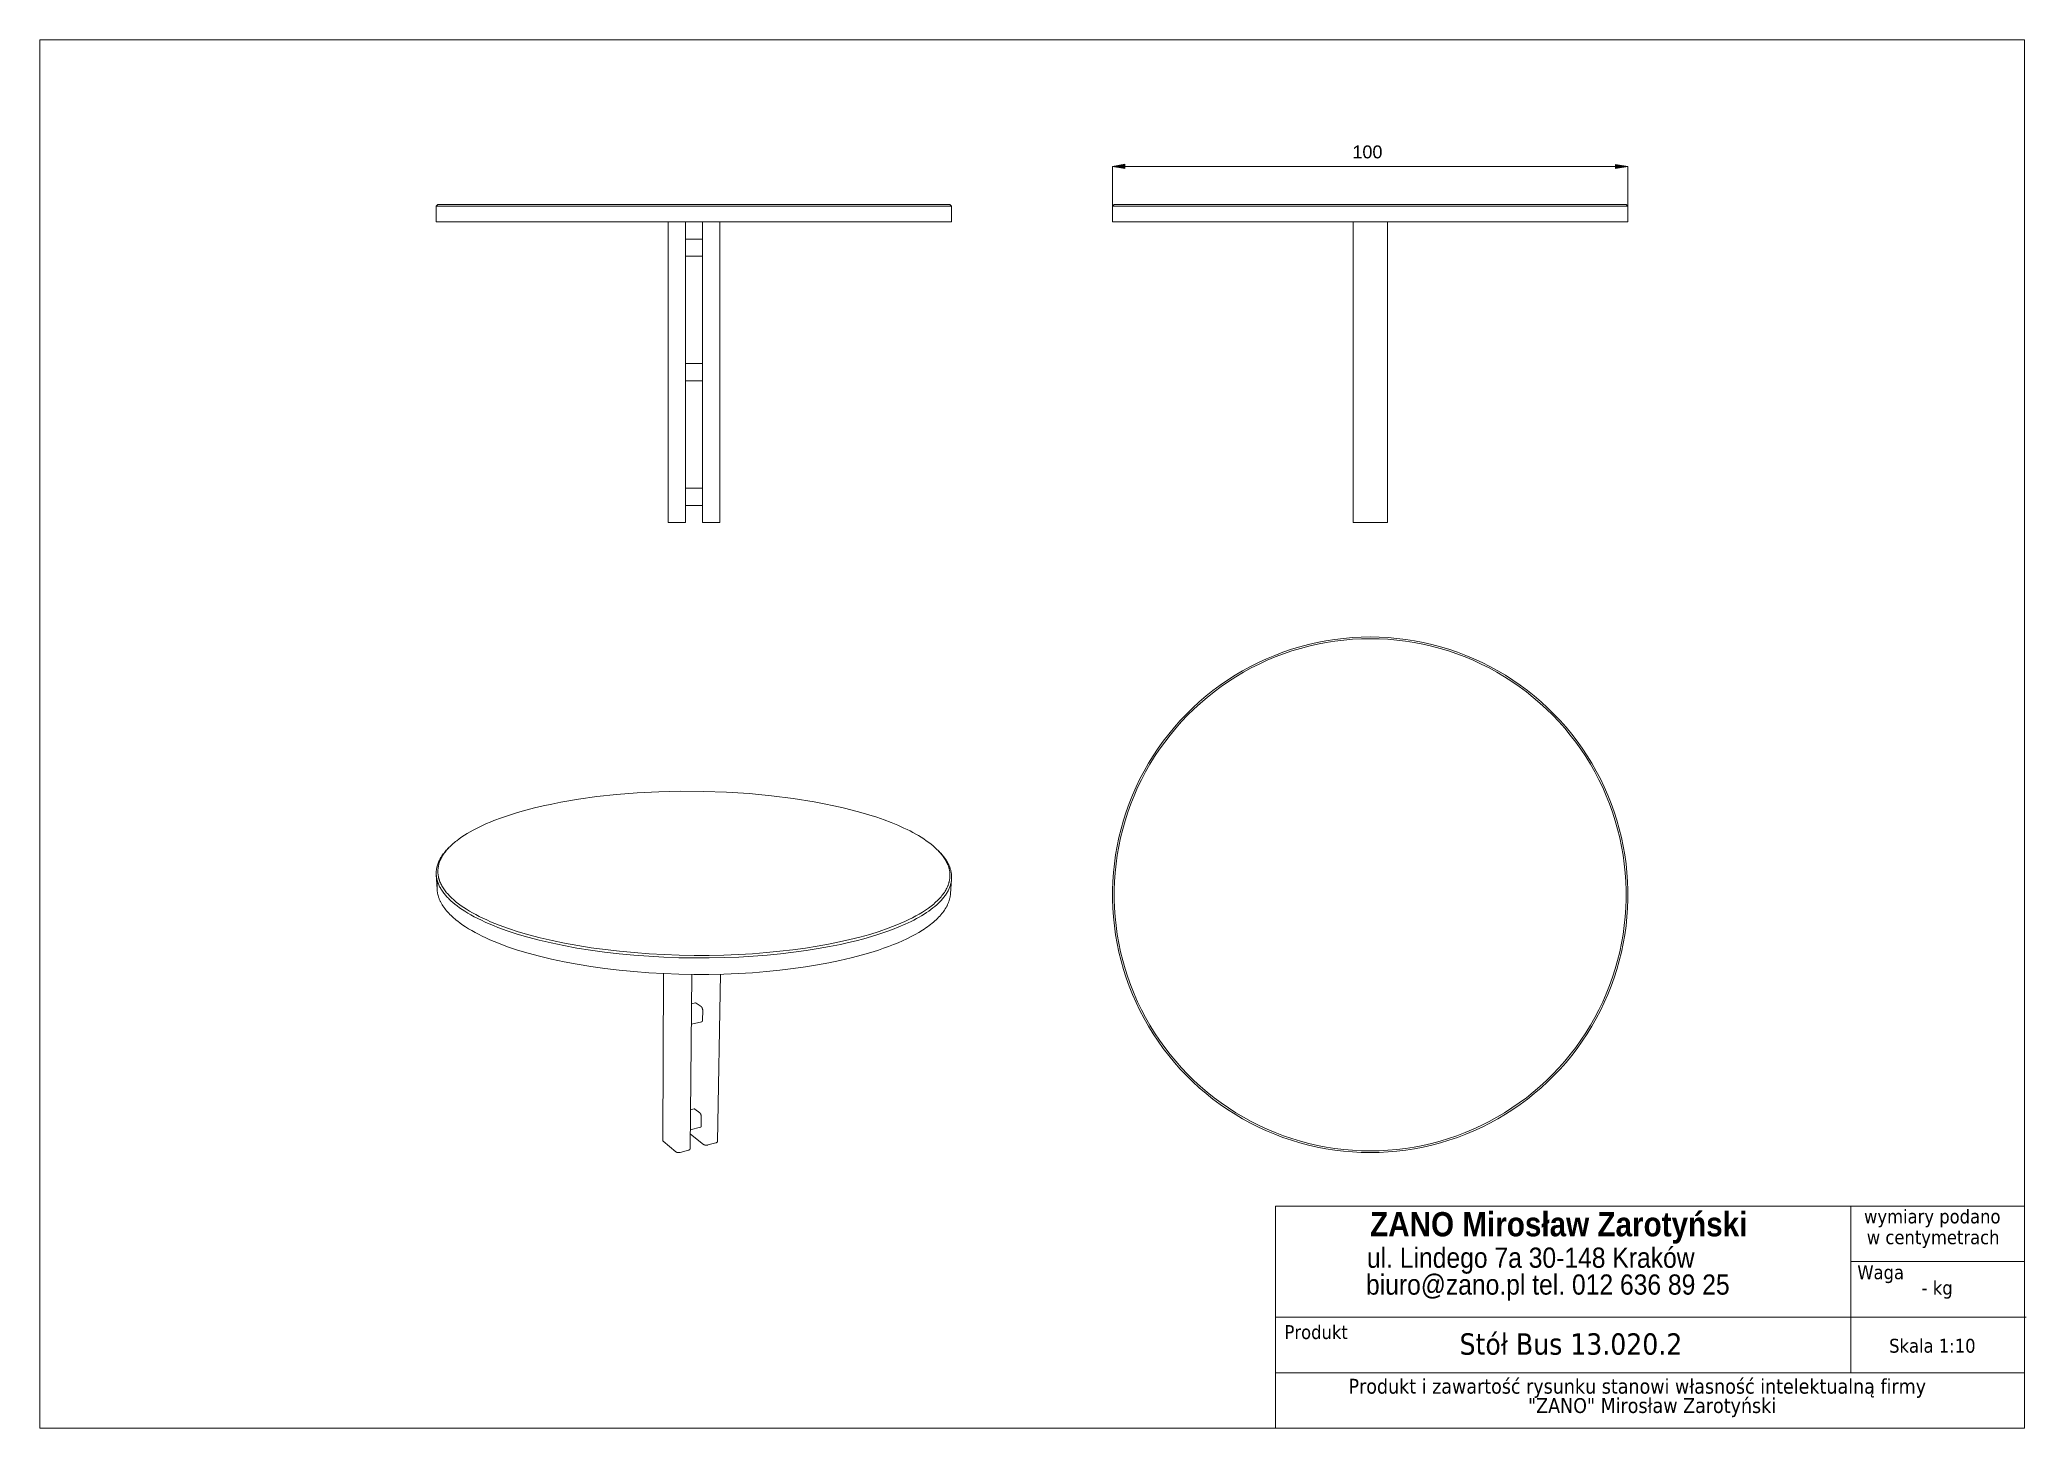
# Model space of a CAD drawing. Header units: inches. Extents: x 48 to 364, y 83 to 304.
import ezdxf

# ---------------------------------------------------------------- set-up
doc = ezdxf.new("R2010")
doc.units = ezdxf.units.IN
doc.header["$MEASUREMENT"] = 0
doc.layers.add('DIMS', color=7, linetype='Continuous')
doc.layers.add('TXT', color=7, linetype='Continuous')

# ---------------------------------------------------------------- blocks, each defined once
blk = doc.blocks.new('block 4')
at = {"color": 7, "lineweight": 18, "true_color": 0xffffff}
blk.add_lwpolyline([(244.16, 91.92), (363.24, 91.92)], dxfattribs=at)
blk = doc.blocks.new('block 3')
blk.add_blockref('block 4', (0, 0))
blk = doc.blocks.new('block 2')
blk.add_blockref('block 3', (0, 0))
blk = doc.blocks.new('block 7')
at = {"color": 7, "lineweight": 18, "true_color": 0xffffff}
blk.add_lwpolyline([(335.65, 91.92), (335.65, 118.41)], dxfattribs=at)
blk = doc.blocks.new('block 6')
blk.add_blockref('block 7', (0, 0))
blk = doc.blocks.new('block 5')
blk.add_blockref('block 6', (0, 0))
blk = doc.blocks.new('block 10')
at = {"color": 7, "lineweight": 18, "true_color": 0xffffff}
blk.add_lwpolyline([(363.24, 118.41), (363.24, 83.09)], dxfattribs=at)
blk = doc.blocks.new('block 9')
blk.add_blockref('block 10', (0, 0))
blk = doc.blocks.new('block 8')
blk.add_blockref('block 9', (0, 0))
blk = doc.blocks.new('block 13')
at = {"color": 7, "lineweight": 18, "true_color": 0xffffff}
blk.add_lwpolyline([(363.24, 83.09), (244.16, 83.09)], dxfattribs=at)
blk = doc.blocks.new('block 12')
blk.add_blockref('block 13', (0, 0))
blk = doc.blocks.new('block 11')
blk.add_blockref('block 12', (0, 0))
blk = doc.blocks.new('block 16')
at = {"color": 7, "lineweight": 18, "true_color": 0xffffff}
blk.add_lwpolyline([(335.65, 109.58), (363.24, 109.58)], dxfattribs=at)
blk = doc.blocks.new('block 15')
blk.add_blockref('block 16', (0, 0))
blk = doc.blocks.new('block 14')
blk.add_blockref('block 15', (0, 0))
blk = doc.blocks.new('block 19')
at = {"color": 7, "lineweight": 18, "true_color": 0xffffff}
blk.add_lwpolyline([(363.24, 83.09), (47.63, 83.09)], dxfattribs=at)
blk = doc.blocks.new('block 18')
blk.add_blockref('block 19', (0, 0))
blk = doc.blocks.new('block 17')
blk.add_blockref('block 18', (0, 0))
blk = doc.blocks.new('block 22')
at = {"color": 7, "lineweight": 18, "true_color": 0xffffff}
blk.add_lwpolyline([(363.24, 118.41), (244.16, 118.41)], dxfattribs=at)
blk = doc.blocks.new('block 21')
blk.add_blockref('block 22', (0, 0))
blk = doc.blocks.new('block 20')
blk.add_blockref('block 21', (0, 0))
blk = doc.blocks.new('block 25')
at = {"color": 7, "lineweight": 18, "true_color": 0xffffff}
blk.add_lwpolyline([(363.24, 83.09), (363.24, 303.8)], dxfattribs=at)
blk = doc.blocks.new('block 24')
blk.add_blockref('block 25', (0, 0))
blk = doc.blocks.new('block 23')
blk.add_blockref('block 24', (0, 0))
blk = doc.blocks.new('block 28')
at = {"color": 7, "lineweight": 18, "true_color": 0xffffff}
blk.add_lwpolyline([(363.24, 303.8), (47.63, 303.8)], dxfattribs=at)
blk = doc.blocks.new('block 27')
blk.add_blockref('block 28', (0, 0))
blk = doc.blocks.new('block 26')
blk.add_blockref('block 27', (0, 0))
blk = doc.blocks.new('block 31')
at = {"color": 7, "lineweight": 18, "true_color": 0xffffff}
blk.add_lwpolyline([(47.63, 83.09), (47.63, 303.8)], dxfattribs=at)
blk = doc.blocks.new('block 30')
blk.add_blockref('block 31', (0, 0))
blk = doc.blocks.new('block 29')
blk.add_blockref('block 30', (0, 0))
blk = doc.blocks.new('block 34')
at = {"color": 7, "lineweight": 18, "true_color": 0xffffff}
blk.add_lwpolyline([(244.16, 83.09), (244.16, 118.41)], dxfattribs=at)
blk = doc.blocks.new('block 33')
blk.add_blockref('block 34', (0, 0))
blk = doc.blocks.new('block 32')
blk.add_blockref('block 33', (0, 0))
blk = doc.blocks.new('block 37')
at = {"color": 7, "lineweight": 18, "true_color": 0xffffff}
blk.add_lwpolyline([(244.16, 100.75), (363.54, 100.75)], dxfattribs=at)
blk = doc.blocks.new('block 36')
blk.add_blockref('block 37', (0, 0))
blk = doc.blocks.new('block 35')
blk.add_blockref('block 36', (0, 0))
blk = doc.blocks.new('block 40')
at = {"layer": 'TXT', "color": 3, "true_color": 0x00ff00, "insert": (245.58, 97.23), "char_height": 2.2071, "attachment_point": 7}
blk.add_mtext('\\fTahoma|b0|i0|c0|p34;\\W1;Produkt', dxfattribs=at)
blk = doc.blocks.new('block 39')
at = {"layer": 'TXT'}
blk.add_blockref('block 40', (0, 0), dxfattribs=at)
blk = doc.blocks.new('block 38')
at = {"layer": 'TXT'}
blk.add_blockref('block 39', (0, 0), dxfattribs=at)
blk = doc.blocks.new('block 43')
at = {"layer": 'TXT', "color": 3, "true_color": 0x00ff00, "insert": (273.42, 94.72), "char_height": 3.3917, "attachment_point": 7}
blk.add_mtext('\\fTahoma|b0|i0|c0|p34;\\W1;Stół Bus 13.020.2', dxfattribs=at)
blk = doc.blocks.new('block 42')
at = {"layer": 'TXT'}
blk.add_blockref('block 43', (0, 0), dxfattribs=at)
blk = doc.blocks.new('block 41')
at = {"layer": 'TXT'}
blk.add_blockref('block 42', (0, 0), dxfattribs=at)
blk = doc.blocks.new('block 46')
at = {"layer": 'TXT', "color": 3, "true_color": 0x00ff00, "insert": (336.68, 106.15), "char_height": 2.2071, "attachment_point": 7}
blk.add_mtext('\\fTahoma|b0|i0|c0|p34;\\W1;Waga', dxfattribs=at)
blk = doc.blocks.new('block 45')
at = {"layer": 'TXT'}
blk.add_blockref('block 46', (0, 0), dxfattribs=at)
blk = doc.blocks.new('block 44')
at = {"layer": 'TXT'}
blk.add_blockref('block 45', (0, 0), dxfattribs=at)
blk = doc.blocks.new('block 49')
at = {"layer": 'TXT', "color": 3, "true_color": 0x00ff00, "insert": (346.91, 103.68), "char_height": 2.2071, "attachment_point": 7}
blk.add_mtext('\\fTahoma|b0|i0|c0|p34;\\W1;- kg', dxfattribs=at)
blk = doc.blocks.new('block 48')
at = {"layer": 'TXT'}
blk.add_blockref('block 49', (0, 0), dxfattribs=at)
blk = doc.blocks.new('block 47')
at = {"layer": 'TXT'}
blk.add_blockref('block 48', (0, 0), dxfattribs=at)
blk = doc.blocks.new('block 53')
at = {"layer": 'TXT', "color": 3, "true_color": 0x00ff00, "insert": (337.74, 115.03), "char_height": 2.2071, "attachment_point": 7}
blk.add_mtext('\\fTahoma|b0|i0|c0|p34;\\W1;wymiary podano', dxfattribs=at)
blk = doc.blocks.new('block 52')
at = {"layer": 'TXT'}
blk.add_blockref('block 53', (0, 0), dxfattribs=at)
blk = doc.blocks.new('block 51')
at = {"layer": 'TXT'}
blk.add_blockref('block 52', (0, 0), dxfattribs=at)
blk = doc.blocks.new('block 56')
at = {"layer": 'TXT', "color": 3, "true_color": 0x00ff00, "insert": (338.18, 111.72), "char_height": 2.2071, "attachment_point": 7}
blk.add_mtext('\\fTahoma|b0|i0|c0|p34;\\W1;w centymetrach', dxfattribs=at)
blk = doc.blocks.new('block 55')
at = {"layer": 'TXT'}
blk.add_blockref('block 56', (0, 0), dxfattribs=at)
blk = doc.blocks.new('block 54')
at = {"layer": 'TXT'}
blk.add_blockref('block 55', (0, 0), dxfattribs=at)
blk = doc.blocks.new('block 50')
at = {"layer": 'TXT'}
for name in ['block 51', 'block 54']:
    blk.add_blockref(name, (0, 0), dxfattribs=at)
blk = doc.blocks.new('block 60')
at = {"layer": 'TXT', "color": 3, "true_color": 0x00ff00, "insert": (259.19, 112.43), "char_height": 3.8624, "attachment_point": 7}
blk.add_mtext('\\fCentury Gothic|b1|i0|c0|p34;\\W0.913;ZANO Mirosław Zarotyński', dxfattribs=at)
blk = doc.blocks.new('block 59')
at = {"layer": 'TXT'}
blk.add_blockref('block 60', (0, 0), dxfattribs=at)
blk = doc.blocks.new('block 58')
at = {"layer": 'TXT'}
blk.add_blockref('block 59', (0, 0), dxfattribs=at)
blk = doc.blocks.new('block 63')
at = {"layer": 'TXT', "color": 3, "true_color": 0x00ff00, "insert": (258.69, 107.63), "char_height": 3.2118, "attachment_point": 7}
blk.add_mtext('\\fCentury Gothic|b0|i0|c0|p34;\\W0.913;ul. Lindego 7a 30-148 Kraków', dxfattribs=at)
blk = doc.blocks.new('block 62')
at = {"layer": 'TXT'}
blk.add_blockref('block 63', (0, 0), dxfattribs=at)
blk = doc.blocks.new('block 61')
at = {"layer": 'TXT'}
blk.add_blockref('block 62', (0, 0), dxfattribs=at)
blk = doc.blocks.new('block 66')
at = {"layer": 'TXT', "color": 3, "true_color": 0x00ff00, "insert": (258.54, 103.36), "char_height": 3.2118, "attachment_point": 7}
blk.add_mtext('\\fCentury Gothic|b0|i0|c0|p34;\\W0.913;biuro@zano.pl tel. 012 636 89 25', dxfattribs=at)
blk = doc.blocks.new('block 65')
at = {"layer": 'TXT'}
blk.add_blockref('block 66', (0, 0), dxfattribs=at)
blk = doc.blocks.new('block 64')
at = {"layer": 'TXT'}
blk.add_blockref('block 65', (0, 0), dxfattribs=at)
blk = doc.blocks.new('block 57')
at = {"layer": 'TXT'}
for name in ['block 58', 'block 61', 'block 64']:
    blk.add_blockref(name, (0, 0), dxfattribs=at)
blk = doc.blocks.new('block 70')
at = {"layer": 'TXT', "color": 3, "true_color": 0x00ff00, "insert": (255.76, 87.92), "char_height": 2.3587, "attachment_point": 7}
blk.add_mtext('\\fTahoma|b0|i0|c0|p34;\\W1;Produkt i zawartość rysunku stanowi własność intelektualną firmy', dxfattribs=at)
blk = doc.blocks.new('block 69')
at = {"layer": 'TXT'}
blk.add_blockref('block 70', (0, 0), dxfattribs=at)
blk = doc.blocks.new('block 68')
at = {"layer": 'TXT'}
blk.add_blockref('block 69', (0, 0), dxfattribs=at)
blk = doc.blocks.new('block 73')
at = {"layer": 'TXT', "color": 3, "true_color": 0x00ff00, "insert": (284.32, 84.85), "char_height": 2.3587, "attachment_point": 7}
blk.add_mtext('\\fTahoma|b0|i0|c0|p34;\\W1;"ZANO" Mirosław Zarotyński', dxfattribs=at)
blk = doc.blocks.new('block 72')
at = {"layer": 'TXT'}
blk.add_blockref('block 73', (0, 0), dxfattribs=at)
blk = doc.blocks.new('block 71')
at = {"layer": 'TXT'}
blk.add_blockref('block 72', (0, 0), dxfattribs=at)
blk = doc.blocks.new('block 67')
at = {"layer": 'TXT'}
for name in ['block 68', 'block 71']:
    blk.add_blockref(name, (0, 0), dxfattribs=at)
blk = doc.blocks.new('block 76')
at = {"layer": 'TXT', "color": 3, "true_color": 0x00ff00, "insert": (341.73, 95.06), "char_height": 2.2071, "attachment_point": 7}
blk.add_mtext('\\fTahoma|b0|i0|c0|p34;\\W1;Skala 1:10', dxfattribs=at)
blk = doc.blocks.new('block 75')
at = {"layer": 'TXT'}
blk.add_blockref('block 76', (0, 0), dxfattribs=at)
blk = doc.blocks.new('block 74')
at = {"layer": 'TXT'}
blk.add_blockref('block 75', (0, 0), dxfattribs=at)
blk = doc.blocks.new('block 79')
at = {"layer": 'DIMS', "color": 1, "lineweight": 18, "true_color": 0xff0000}
blk.add_lwpolyline([(218.23, 274.9), (218.23, 283.68)], dxfattribs=at)
blk = doc.blocks.new('block 78')
at = {"layer": 'DIMS'}
blk.add_blockref('block 79', (0, 0), dxfattribs=at)
blk = doc.blocks.new('block 77')
at = {"layer": 'DIMS'}
blk.add_blockref('block 78', (0, 0), dxfattribs=at)
blk = doc.blocks.new('block 82')
at = {"layer": 'DIMS', "color": 1, "lineweight": 18, "true_color": 0xff0000}
blk.add_lwpolyline([(300.19, 274.87), (300.19, 283.65)], dxfattribs=at)
blk = doc.blocks.new('block 81')
at = {"layer": 'DIMS'}
blk.add_blockref('block 82', (0, 0), dxfattribs=at)
blk = doc.blocks.new('block 80')
at = {"layer": 'DIMS'}
blk.add_blockref('block 81', (0, 0), dxfattribs=at)
blk = doc.blocks.new('block 85')
at = {"layer": 'DIMS', "color": 1, "lineweight": 18, "true_color": 0xff0000}
blk.add_lwpolyline([(218.23, 283.68), (300.16, 283.68)], dxfattribs=at)
blk = doc.blocks.new('block 84')
at = {"layer": 'DIMS'}
blk.add_blockref('block 85', (0, 0), dxfattribs=at)
blk = doc.blocks.new('block 83')
at = {"layer": 'DIMS'}
blk.add_blockref('block 84', (0, 0), dxfattribs=at)
blk = doc.blocks.new('block 88')
at = {"layer": 'DIMS', "lineweight": 0}
blk.add_lwpolyline([(220.18, 284), (220.18, 283.36), (218.23, 283.68), (220.18, 284)], dxfattribs=at)
blk = doc.blocks.new('block 87')
at = {"layer": 'DIMS'}
blk.add_blockref('block 88', (0, 0), dxfattribs=at)
blk = doc.blocks.new('block 90')
at = {"layer": 'DIMS', "lineweight": 0}
blk.add_lwpolyline([(220.19, 284), (220.19, 283.36), (218.23, 283.68), (220.19, 284)], dxfattribs=at)
blk = doc.blocks.new('block 91')
at = {"layer": 'DIMS', "true_color": 0xff0000}
h = blk.add_hatch(color=1, dxfattribs=at)
h.dxf.hatch_style = 2
h.paths.add_polyline_path([(220.19, 284), (220.19, 283.36), (218.23, 283.68)])
at = {"layer": 'DIMS', "lineweight": 0}
blk.add_lwpolyline([(220.19, 284), (220.19, 283.36), (218.23, 283.68), (220.19, 284), (220.19, 284)], dxfattribs=at)
blk = doc.blocks.new('block 89')
at = {"layer": 'DIMS'}
for name in ['block 90', 'block 91']:
    blk.add_blockref(name, (0, 0), dxfattribs=at)
blk = doc.blocks.new('block 86')
at = {"layer": 'DIMS'}
for name in ['block 87', 'block 89']:
    blk.add_blockref(name, (0, 0), dxfattribs=at)
blk = doc.blocks.new('block 94')
at = {"layer": 'DIMS', "lineweight": 0}
blk.add_lwpolyline([(298.23, 283.32), (298.23, 283.96), (300.19, 283.65), (298.23, 283.32)], dxfattribs=at)
blk = doc.blocks.new('block 93')
at = {"layer": 'DIMS'}
blk.add_blockref('block 94', (0, 0), dxfattribs=at)
blk = doc.blocks.new('block 96')
at = {"layer": 'DIMS', "lineweight": 0}
blk.add_lwpolyline([(298.23, 283.32), (298.23, 283.96), (300.19, 283.65), (298.23, 283.32)], dxfattribs=at)
blk = doc.blocks.new('block 97')
at = {"layer": 'DIMS', "true_color": 0xff0000}
h = blk.add_hatch(color=1, dxfattribs=at)
h.dxf.hatch_style = 2
h.paths.add_polyline_path([(298.23, 283.32), (298.23, 283.96), (300.19, 283.65)])
at = {"layer": 'DIMS', "lineweight": 0}
blk.add_lwpolyline([(298.23, 283.32), (298.23, 283.96), (300.19, 283.65), (298.23, 283.32), (298.23, 283.32)], dxfattribs=at)
blk = doc.blocks.new('block 95')
at = {"layer": 'DIMS'}
for name in ['block 96', 'block 97']:
    blk.add_blockref(name, (0, 0), dxfattribs=at)
blk = doc.blocks.new('block 92')
at = {"layer": 'DIMS'}
for name in ['block 93', 'block 95']:
    blk.add_blockref(name, (0, 0), dxfattribs=at)
blk = doc.blocks.new('block 100')
at = {"layer": 'DIMS', "color": 1, "true_color": 0xff0000, "insert": (256.38, 284.92), "char_height": 2.049, "attachment_point": 7}
blk.add_mtext('\\fArial|b0|i0|c0|p34;\\W1;100', dxfattribs=at)
blk = doc.blocks.new('block 99')
at = {"layer": 'DIMS'}
blk.add_blockref('block 100', (0, 0), dxfattribs=at)
blk = doc.blocks.new('block 98')
at = {"layer": 'DIMS'}
blk.add_blockref('block 99', (0, 0), dxfattribs=at)
blk = doc.blocks.new('block 103')
at = {"layer": 'DIMS', "lineweight": 0}
blk.add_lwpolyline([(218.23, 274.87), (218.23, 274.87)], dxfattribs=at)
blk = doc.blocks.new('block 102')
at = {"layer": 'DIMS'}
blk.add_blockref('block 103', (0, 0), dxfattribs=at)
blk = doc.blocks.new('block 101')
at = {"layer": 'DIMS'}
blk.add_blockref('block 102', (0, 0), dxfattribs=at)
blk = doc.blocks.new('block 106')
at = {"layer": 'DIMS', "lineweight": 0}
blk.add_lwpolyline([(300.19, 274.87), (300.19, 274.87)], dxfattribs=at)
blk = doc.blocks.new('block 105')
at = {"layer": 'DIMS'}
blk.add_blockref('block 106', (0, 0), dxfattribs=at)
blk = doc.blocks.new('block 104')
at = {"layer": 'DIMS'}
blk.add_blockref('block 105', (0, 0), dxfattribs=at)
blk = doc.blocks.new('block 109')
at = {"layer": 'DIMS', "color": 7, "lineweight": 18, "true_color": 0xffffff}
blk.add_lwpolyline([(259.21, 208.87), (257.79, 208.85)], dxfattribs=at)
blk = doc.blocks.new('block 108')
at = {"layer": 'DIMS'}
blk.add_blockref('block 109', (0, 0), dxfattribs=at)
blk = doc.blocks.new('block 107')
at = {"layer": 'DIMS'}
blk.add_blockref('block 108', (0, 0), dxfattribs=at)
blk = doc.blocks.new('block 112')
at = {"layer": 'DIMS', "color": 7, "lineweight": 18, "true_color": 0xffffff}
blk.add_lwpolyline([(257.79, 208.85), (256.38, 208.77)], dxfattribs=at)
blk = doc.blocks.new('block 111')
at = {"layer": 'DIMS'}
blk.add_blockref('block 112', (0, 0), dxfattribs=at)
blk = doc.blocks.new('block 110')
at = {"layer": 'DIMS'}
blk.add_blockref('block 111', (0, 0), dxfattribs=at)
blk = doc.blocks.new('block 115')
at = {"layer": 'DIMS', "color": 7, "lineweight": 18, "true_color": 0xffffff}
blk.add_lwpolyline([(256.38, 208.77), (254.97, 208.65)], dxfattribs=at)
blk = doc.blocks.new('block 114')
at = {"layer": 'DIMS'}
blk.add_blockref('block 115', (0, 0), dxfattribs=at)
blk = doc.blocks.new('block 113')
at = {"layer": 'DIMS'}
blk.add_blockref('block 114', (0, 0), dxfattribs=at)
blk = doc.blocks.new('block 118')
at = {"layer": 'DIMS', "color": 7, "lineweight": 18, "true_color": 0xffffff}
blk.add_lwpolyline([(254.97, 208.65), (253.57, 208.48)], dxfattribs=at)
blk = doc.blocks.new('block 117')
at = {"layer": 'DIMS'}
blk.add_blockref('block 118', (0, 0), dxfattribs=at)
blk = doc.blocks.new('block 116')
at = {"layer": 'DIMS'}
blk.add_blockref('block 117', (0, 0), dxfattribs=at)
blk = doc.blocks.new('block 121')
at = {"layer": 'DIMS', "color": 7, "lineweight": 18, "true_color": 0xffffff}
blk.add_lwpolyline([(253.57, 208.48), (252.17, 208.26)], dxfattribs=at)
blk = doc.blocks.new('block 120')
at = {"layer": 'DIMS'}
blk.add_blockref('block 121', (0, 0), dxfattribs=at)
blk = doc.blocks.new('block 119')
at = {"layer": 'DIMS'}
blk.add_blockref('block 120', (0, 0), dxfattribs=at)
blk = doc.blocks.new('block 124')
at = {"layer": 'DIMS', "color": 7, "lineweight": 18, "true_color": 0xffffff}
blk.add_lwpolyline([(252.17, 208.26), (250.78, 208)], dxfattribs=at)
blk = doc.blocks.new('block 123')
at = {"layer": 'DIMS'}
blk.add_blockref('block 124', (0, 0), dxfattribs=at)
blk = doc.blocks.new('block 122')
at = {"layer": 'DIMS'}
blk.add_blockref('block 123', (0, 0), dxfattribs=at)
blk = doc.blocks.new('block 127')
at = {"layer": 'DIMS', "color": 7, "lineweight": 18, "true_color": 0xffffff}
blk.add_lwpolyline([(250.78, 208), (249.4, 207.68)], dxfattribs=at)
blk = doc.blocks.new('block 126')
at = {"layer": 'DIMS'}
blk.add_blockref('block 127', (0, 0), dxfattribs=at)
blk = doc.blocks.new('block 125')
at = {"layer": 'DIMS'}
blk.add_blockref('block 126', (0, 0), dxfattribs=at)
blk = doc.blocks.new('block 130')
at = {"layer": 'DIMS', "color": 7, "lineweight": 18, "true_color": 0xffffff}
blk.add_lwpolyline([(249.4, 207.68), (248.03, 207.32)], dxfattribs=at)
blk = doc.blocks.new('block 129')
at = {"layer": 'DIMS'}
blk.add_blockref('block 130', (0, 0), dxfattribs=at)
blk = doc.blocks.new('block 128')
at = {"layer": 'DIMS'}
blk.add_blockref('block 129', (0, 0), dxfattribs=at)
blk = doc.blocks.new('block 133')
at = {"layer": 'DIMS', "color": 7, "lineweight": 18, "true_color": 0xffffff}
blk.add_lwpolyline([(248.03, 207.32), (246.68, 206.91)], dxfattribs=at)
blk = doc.blocks.new('block 132')
at = {"layer": 'DIMS'}
blk.add_blockref('block 133', (0, 0), dxfattribs=at)
blk = doc.blocks.new('block 131')
at = {"layer": 'DIMS'}
blk.add_blockref('block 132', (0, 0), dxfattribs=at)
blk = doc.blocks.new('block 136')
at = {"layer": 'DIMS', "color": 7, "lineweight": 18, "true_color": 0xffffff}
blk.add_lwpolyline([(246.68, 206.91), (245.34, 206.45)], dxfattribs=at)
blk = doc.blocks.new('block 135')
at = {"layer": 'DIMS'}
blk.add_blockref('block 136', (0, 0), dxfattribs=at)
blk = doc.blocks.new('block 134')
at = {"layer": 'DIMS'}
blk.add_blockref('block 135', (0, 0), dxfattribs=at)
blk = doc.blocks.new('block 139')
at = {"layer": 'DIMS', "color": 7, "lineweight": 18, "true_color": 0xffffff}
blk.add_lwpolyline([(245.34, 206.45), (244.02, 205.95)], dxfattribs=at)
blk = doc.blocks.new('block 138')
at = {"layer": 'DIMS'}
blk.add_blockref('block 139', (0, 0), dxfattribs=at)
blk = doc.blocks.new('block 137')
at = {"layer": 'DIMS'}
blk.add_blockref('block 138', (0, 0), dxfattribs=at)
blk = doc.blocks.new('block 142')
at = {"layer": 'DIMS', "color": 7, "lineweight": 18, "true_color": 0xffffff}
blk.add_lwpolyline([(244.02, 205.95), (242.71, 205.4)], dxfattribs=at)
blk = doc.blocks.new('block 141')
at = {"layer": 'DIMS'}
blk.add_blockref('block 142', (0, 0), dxfattribs=at)
blk = doc.blocks.new('block 140')
at = {"layer": 'DIMS'}
blk.add_blockref('block 141', (0, 0), dxfattribs=at)
blk = doc.blocks.new('block 145')
at = {"layer": 'DIMS', "color": 7, "lineweight": 18, "true_color": 0xffffff}
blk.add_lwpolyline([(242.71, 205.4), (241.43, 204.81)], dxfattribs=at)
blk = doc.blocks.new('block 144')
at = {"layer": 'DIMS'}
blk.add_blockref('block 145', (0, 0), dxfattribs=at)
blk = doc.blocks.new('block 143')
at = {"layer": 'DIMS'}
blk.add_blockref('block 144', (0, 0), dxfattribs=at)
blk = doc.blocks.new('block 148')
at = {"layer": 'DIMS', "color": 7, "lineweight": 18, "true_color": 0xffffff}
blk.add_lwpolyline([(241.43, 204.81), (240.16, 204.18)], dxfattribs=at)
blk = doc.blocks.new('block 147')
at = {"layer": 'DIMS'}
blk.add_blockref('block 148', (0, 0), dxfattribs=at)
blk = doc.blocks.new('block 146')
at = {"layer": 'DIMS'}
blk.add_blockref('block 147', (0, 0), dxfattribs=at)
blk = doc.blocks.new('block 151')
at = {"layer": 'DIMS', "color": 7, "lineweight": 18, "true_color": 0xffffff}
blk.add_lwpolyline([(240.16, 204.18), (238.92, 203.5)], dxfattribs=at)
blk = doc.blocks.new('block 150')
at = {"layer": 'DIMS'}
blk.add_blockref('block 151', (0, 0), dxfattribs=at)
blk = doc.blocks.new('block 149')
at = {"layer": 'DIMS'}
blk.add_blockref('block 150', (0, 0), dxfattribs=at)
blk = doc.blocks.new('block 154')
at = {"layer": 'DIMS', "color": 7, "lineweight": 18, "true_color": 0xffffff}
blk.add_lwpolyline([(238.92, 203.5), (237.71, 202.78)], dxfattribs=at)
blk = doc.blocks.new('block 153')
at = {"layer": 'DIMS'}
blk.add_blockref('block 154', (0, 0), dxfattribs=at)
blk = doc.blocks.new('block 152')
at = {"layer": 'DIMS'}
blk.add_blockref('block 153', (0, 0), dxfattribs=at)
blk = doc.blocks.new('block 157')
at = {"layer": 'DIMS', "color": 7, "lineweight": 18, "true_color": 0xffffff}
blk.add_lwpolyline([(237.71, 202.78), (236.52, 202.01)], dxfattribs=at)
blk = doc.blocks.new('block 156')
at = {"layer": 'DIMS'}
blk.add_blockref('block 157', (0, 0), dxfattribs=at)
blk = doc.blocks.new('block 155')
at = {"layer": 'DIMS'}
blk.add_blockref('block 156', (0, 0), dxfattribs=at)
blk = doc.blocks.new('block 160')
at = {"layer": 'DIMS', "color": 7, "lineweight": 18, "true_color": 0xffffff}
blk.add_lwpolyline([(236.52, 202.01), (235.35, 201.21)], dxfattribs=at)
blk = doc.blocks.new('block 159')
at = {"layer": 'DIMS'}
blk.add_blockref('block 160', (0, 0), dxfattribs=at)
blk = doc.blocks.new('block 158')
at = {"layer": 'DIMS'}
blk.add_blockref('block 159', (0, 0), dxfattribs=at)
blk = doc.blocks.new('block 163')
at = {"layer": 'DIMS', "color": 7, "lineweight": 18, "true_color": 0xffffff}
blk.add_lwpolyline([(235.35, 201.21), (234.21, 200.37)], dxfattribs=at)
blk = doc.blocks.new('block 162')
at = {"layer": 'DIMS'}
blk.add_blockref('block 163', (0, 0), dxfattribs=at)
blk = doc.blocks.new('block 161')
at = {"layer": 'DIMS'}
blk.add_blockref('block 162', (0, 0), dxfattribs=at)
blk = doc.blocks.new('block 166')
at = {"layer": 'DIMS', "color": 7, "lineweight": 18, "true_color": 0xffffff}
blk.add_lwpolyline([(234.21, 200.37), (233.11, 199.49)], dxfattribs=at)
blk = doc.blocks.new('block 165')
at = {"layer": 'DIMS'}
blk.add_blockref('block 166', (0, 0), dxfattribs=at)
blk = doc.blocks.new('block 164')
at = {"layer": 'DIMS'}
blk.add_blockref('block 165', (0, 0), dxfattribs=at)
blk = doc.blocks.new('block 169')
at = {"layer": 'DIMS', "color": 7, "lineweight": 18, "true_color": 0xffffff}
blk.add_lwpolyline([(233.11, 199.49), (232.03, 198.57)], dxfattribs=at)
blk = doc.blocks.new('block 168')
at = {"layer": 'DIMS'}
blk.add_blockref('block 169', (0, 0), dxfattribs=at)
blk = doc.blocks.new('block 167')
at = {"layer": 'DIMS'}
blk.add_blockref('block 168', (0, 0), dxfattribs=at)
blk = doc.blocks.new('block 172')
at = {"layer": 'DIMS', "color": 7, "lineweight": 18, "true_color": 0xffffff}
blk.add_lwpolyline([(232.03, 198.57), (230.99, 197.61)], dxfattribs=at)
blk = doc.blocks.new('block 171')
at = {"layer": 'DIMS'}
blk.add_blockref('block 172', (0, 0), dxfattribs=at)
blk = doc.blocks.new('block 170')
at = {"layer": 'DIMS'}
blk.add_blockref('block 171', (0, 0), dxfattribs=at)
blk = doc.blocks.new('block 175')
at = {"layer": 'DIMS', "color": 7, "lineweight": 18, "true_color": 0xffffff}
blk.add_lwpolyline([(230.99, 197.61), (229.98, 196.62)], dxfattribs=at)
blk = doc.blocks.new('block 174')
at = {"layer": 'DIMS'}
blk.add_blockref('block 175', (0, 0), dxfattribs=at)
blk = doc.blocks.new('block 173')
at = {"layer": 'DIMS'}
blk.add_blockref('block 174', (0, 0), dxfattribs=at)
blk = doc.blocks.new('block 178')
at = {"layer": 'DIMS', "color": 7, "lineweight": 18, "true_color": 0xffffff}
blk.add_lwpolyline([(229.98, 196.62), (229.01, 195.59)], dxfattribs=at)
blk = doc.blocks.new('block 177')
at = {"layer": 'DIMS'}
blk.add_blockref('block 178', (0, 0), dxfattribs=at)
blk = doc.blocks.new('block 176')
at = {"layer": 'DIMS'}
blk.add_blockref('block 177', (0, 0), dxfattribs=at)
blk = doc.blocks.new('block 181')
at = {"layer": 'DIMS', "color": 7, "lineweight": 18, "true_color": 0xffffff}
blk.add_lwpolyline([(229.01, 195.59), (228.07, 194.53)], dxfattribs=at)
blk = doc.blocks.new('block 180')
at = {"layer": 'DIMS'}
blk.add_blockref('block 181', (0, 0), dxfattribs=at)
blk = doc.blocks.new('block 179')
at = {"layer": 'DIMS'}
blk.add_blockref('block 180', (0, 0), dxfattribs=at)
blk = doc.blocks.new('block 184')
at = {"layer": 'DIMS', "color": 7, "lineweight": 18, "true_color": 0xffffff}
blk.add_lwpolyline([(228.07, 194.53), (227.17, 193.44)], dxfattribs=at)
blk = doc.blocks.new('block 183')
at = {"layer": 'DIMS'}
blk.add_blockref('block 184', (0, 0), dxfattribs=at)
blk = doc.blocks.new('block 182')
at = {"layer": 'DIMS'}
blk.add_blockref('block 183', (0, 0), dxfattribs=at)
blk = doc.blocks.new('block 187')
at = {"layer": 'DIMS', "color": 7, "lineweight": 18, "true_color": 0xffffff}
blk.add_lwpolyline([(227.17, 193.44), (226.31, 192.32)], dxfattribs=at)
blk = doc.blocks.new('block 186')
at = {"layer": 'DIMS'}
blk.add_blockref('block 187', (0, 0), dxfattribs=at)
blk = doc.blocks.new('block 185')
at = {"layer": 'DIMS'}
blk.add_blockref('block 186', (0, 0), dxfattribs=at)
blk = doc.blocks.new('block 190')
at = {"layer": 'DIMS', "color": 7, "lineweight": 18, "true_color": 0xffffff}
blk.add_lwpolyline([(226.31, 192.32), (225.48, 191.17)], dxfattribs=at)
blk = doc.blocks.new('block 189')
at = {"layer": 'DIMS'}
blk.add_blockref('block 190', (0, 0), dxfattribs=at)
blk = doc.blocks.new('block 188')
at = {"layer": 'DIMS'}
blk.add_blockref('block 189', (0, 0), dxfattribs=at)
blk = doc.blocks.new('block 193')
at = {"layer": 'DIMS', "color": 7, "lineweight": 18, "true_color": 0xffffff}
blk.add_lwpolyline([(225.48, 191.17), (224.7, 189.99)], dxfattribs=at)
blk = doc.blocks.new('block 192')
at = {"layer": 'DIMS'}
blk.add_blockref('block 193', (0, 0), dxfattribs=at)
blk = doc.blocks.new('block 191')
at = {"layer": 'DIMS'}
blk.add_blockref('block 192', (0, 0), dxfattribs=at)
blk = doc.blocks.new('block 196')
at = {"layer": 'DIMS', "color": 7, "lineweight": 18, "true_color": 0xffffff}
blk.add_lwpolyline([(224.7, 189.99), (223.96, 188.79)], dxfattribs=at)
blk = doc.blocks.new('block 195')
at = {"layer": 'DIMS'}
blk.add_blockref('block 196', (0, 0), dxfattribs=at)
blk = doc.blocks.new('block 194')
at = {"layer": 'DIMS'}
blk.add_blockref('block 195', (0, 0), dxfattribs=at)
blk = doc.blocks.new('block 199')
at = {"layer": 'DIMS', "color": 7, "lineweight": 18, "true_color": 0xffffff}
blk.add_lwpolyline([(223.96, 188.79), (223.26, 187.56)], dxfattribs=at)
blk = doc.blocks.new('block 198')
at = {"layer": 'DIMS'}
blk.add_blockref('block 199', (0, 0), dxfattribs=at)
blk = doc.blocks.new('block 197')
at = {"layer": 'DIMS'}
blk.add_blockref('block 198', (0, 0), dxfattribs=at)
blk = doc.blocks.new('block 202')
at = {"layer": 'DIMS', "color": 7, "lineweight": 18, "true_color": 0xffffff}
blk.add_lwpolyline([(223.26, 187.56), (222.6, 186.31)], dxfattribs=at)
blk = doc.blocks.new('block 201')
at = {"layer": 'DIMS'}
blk.add_blockref('block 202', (0, 0), dxfattribs=at)
blk = doc.blocks.new('block 200')
at = {"layer": 'DIMS'}
blk.add_blockref('block 201', (0, 0), dxfattribs=at)
blk = doc.blocks.new('block 205')
at = {"layer": 'DIMS', "color": 7, "lineweight": 18, "true_color": 0xffffff}
blk.add_lwpolyline([(222.6, 186.31), (221.99, 185.03)], dxfattribs=at)
blk = doc.blocks.new('block 204')
at = {"layer": 'DIMS'}
blk.add_blockref('block 205', (0, 0), dxfattribs=at)
blk = doc.blocks.new('block 203')
at = {"layer": 'DIMS'}
blk.add_blockref('block 204', (0, 0), dxfattribs=at)
blk = doc.blocks.new('block 208')
at = {"layer": 'DIMS', "color": 7, "lineweight": 18, "true_color": 0xffffff}
blk.add_lwpolyline([(221.99, 185.03), (221.42, 183.74)], dxfattribs=at)
blk = doc.blocks.new('block 207')
at = {"layer": 'DIMS'}
blk.add_blockref('block 208', (0, 0), dxfattribs=at)
blk = doc.blocks.new('block 206')
at = {"layer": 'DIMS'}
blk.add_blockref('block 207', (0, 0), dxfattribs=at)
blk = doc.blocks.new('block 211')
at = {"layer": 'DIMS', "color": 7, "lineweight": 18, "true_color": 0xffffff}
blk.add_lwpolyline([(221.42, 183.74), (220.89, 182.42)], dxfattribs=at)
blk = doc.blocks.new('block 210')
at = {"layer": 'DIMS'}
blk.add_blockref('block 211', (0, 0), dxfattribs=at)
blk = doc.blocks.new('block 209')
at = {"layer": 'DIMS'}
blk.add_blockref('block 210', (0, 0), dxfattribs=at)
blk = doc.blocks.new('block 214')
at = {"layer": 'DIMS', "color": 7, "lineweight": 18, "true_color": 0xffffff}
blk.add_lwpolyline([(220.89, 182.42), (220.41, 181.09)], dxfattribs=at)
blk = doc.blocks.new('block 213')
at = {"layer": 'DIMS'}
blk.add_blockref('block 214', (0, 0), dxfattribs=at)
blk = doc.blocks.new('block 212')
at = {"layer": 'DIMS'}
blk.add_blockref('block 213', (0, 0), dxfattribs=at)
blk = doc.blocks.new('block 217')
at = {"layer": 'DIMS', "color": 7, "lineweight": 18, "true_color": 0xffffff}
blk.add_lwpolyline([(220.41, 181.09), (219.98, 179.75)], dxfattribs=at)
blk = doc.blocks.new('block 216')
at = {"layer": 'DIMS'}
blk.add_blockref('block 217', (0, 0), dxfattribs=at)
blk = doc.blocks.new('block 215')
at = {"layer": 'DIMS'}
blk.add_blockref('block 216', (0, 0), dxfattribs=at)
blk = doc.blocks.new('block 220')
at = {"layer": 'DIMS', "color": 7, "lineweight": 18, "true_color": 0xffffff}
blk.add_lwpolyline([(219.98, 179.75), (219.6, 178.38)], dxfattribs=at)
blk = doc.blocks.new('block 219')
at = {"layer": 'DIMS'}
blk.add_blockref('block 220', (0, 0), dxfattribs=at)
blk = doc.blocks.new('block 218')
at = {"layer": 'DIMS'}
blk.add_blockref('block 219', (0, 0), dxfattribs=at)
blk = doc.blocks.new('block 223')
at = {"layer": 'DIMS', "color": 7, "lineweight": 18, "true_color": 0xffffff}
blk.add_lwpolyline([(219.6, 178.38), (219.26, 177.01)], dxfattribs=at)
blk = doc.blocks.new('block 222')
at = {"layer": 'DIMS'}
blk.add_blockref('block 223', (0, 0), dxfattribs=at)
blk = doc.blocks.new('block 221')
at = {"layer": 'DIMS'}
blk.add_blockref('block 222', (0, 0), dxfattribs=at)
blk = doc.blocks.new('block 226')
at = {"layer": 'DIMS', "color": 7, "lineweight": 18, "true_color": 0xffffff}
blk.add_lwpolyline([(219.26, 177.01), (218.97, 175.63)], dxfattribs=at)
blk = doc.blocks.new('block 225')
at = {"layer": 'DIMS'}
blk.add_blockref('block 226', (0, 0), dxfattribs=at)
blk = doc.blocks.new('block 224')
at = {"layer": 'DIMS'}
blk.add_blockref('block 225', (0, 0), dxfattribs=at)
blk = doc.blocks.new('block 229')
at = {"layer": 'DIMS', "color": 7, "lineweight": 18, "true_color": 0xffffff}
blk.add_lwpolyline([(218.97, 175.63), (218.72, 174.23)], dxfattribs=at)
blk = doc.blocks.new('block 228')
at = {"layer": 'DIMS'}
blk.add_blockref('block 229', (0, 0), dxfattribs=at)
blk = doc.blocks.new('block 227')
at = {"layer": 'DIMS'}
blk.add_blockref('block 228', (0, 0), dxfattribs=at)
blk = doc.blocks.new('block 232')
at = {"layer": 'DIMS', "color": 7, "lineweight": 18, "true_color": 0xffffff}
blk.add_lwpolyline([(218.72, 174.23), (218.53, 172.83)], dxfattribs=at)
blk = doc.blocks.new('block 231')
at = {"layer": 'DIMS'}
blk.add_blockref('block 232', (0, 0), dxfattribs=at)
blk = doc.blocks.new('block 230')
at = {"layer": 'DIMS'}
blk.add_blockref('block 231', (0, 0), dxfattribs=at)
blk = doc.blocks.new('block 235')
at = {"layer": 'DIMS', "color": 7, "lineweight": 18, "true_color": 0xffffff}
blk.add_lwpolyline([(218.53, 172.83), (218.38, 171.42)], dxfattribs=at)
blk = doc.blocks.new('block 234')
at = {"layer": 'DIMS'}
blk.add_blockref('block 235', (0, 0), dxfattribs=at)
blk = doc.blocks.new('block 233')
at = {"layer": 'DIMS'}
blk.add_blockref('block 234', (0, 0), dxfattribs=at)
blk = doc.blocks.new('block 238')
at = {"layer": 'DIMS', "color": 7, "lineweight": 18, "true_color": 0xffffff}
blk.add_lwpolyline([(218.38, 171.42), (218.28, 170.01)], dxfattribs=at)
blk = doc.blocks.new('block 237')
at = {"layer": 'DIMS'}
blk.add_blockref('block 238', (0, 0), dxfattribs=at)
blk = doc.blocks.new('block 236')
at = {"layer": 'DIMS'}
blk.add_blockref('block 237', (0, 0), dxfattribs=at)
blk = doc.blocks.new('block 241')
at = {"layer": 'DIMS', "color": 7, "lineweight": 18, "true_color": 0xffffff}
blk.add_lwpolyline([(218.28, 170.01), (218.24, 168.6)], dxfattribs=at)
blk = doc.blocks.new('block 240')
at = {"layer": 'DIMS'}
blk.add_blockref('block 241', (0, 0), dxfattribs=at)
blk = doc.blocks.new('block 239')
at = {"layer": 'DIMS'}
blk.add_blockref('block 240', (0, 0), dxfattribs=at)
blk = doc.blocks.new('block 244')
at = {"layer": 'DIMS', "color": 7, "lineweight": 18, "true_color": 0xffffff}
blk.add_lwpolyline([(218.24, 168.6), (218.24, 167.18)], dxfattribs=at)
blk = doc.blocks.new('block 243')
at = {"layer": 'DIMS'}
blk.add_blockref('block 244', (0, 0), dxfattribs=at)
blk = doc.blocks.new('block 242')
at = {"layer": 'DIMS'}
blk.add_blockref('block 243', (0, 0), dxfattribs=at)
blk = doc.blocks.new('block 247')
at = {"layer": 'DIMS', "color": 7, "lineweight": 18, "true_color": 0xffffff}
blk.add_lwpolyline([(218.24, 167.18), (218.28, 165.77)], dxfattribs=at)
blk = doc.blocks.new('block 246')
at = {"layer": 'DIMS'}
blk.add_blockref('block 247', (0, 0), dxfattribs=at)
blk = doc.blocks.new('block 245')
at = {"layer": 'DIMS'}
blk.add_blockref('block 246', (0, 0), dxfattribs=at)
blk = doc.blocks.new('block 250')
at = {"layer": 'DIMS', "color": 7, "lineweight": 18, "true_color": 0xffffff}
blk.add_lwpolyline([(218.28, 165.77), (218.38, 164.36)], dxfattribs=at)
blk = doc.blocks.new('block 249')
at = {"layer": 'DIMS'}
blk.add_blockref('block 250', (0, 0), dxfattribs=at)
blk = doc.blocks.new('block 248')
at = {"layer": 'DIMS'}
blk.add_blockref('block 249', (0, 0), dxfattribs=at)
blk = doc.blocks.new('block 253')
at = {"layer": 'DIMS', "color": 7, "lineweight": 18, "true_color": 0xffffff}
blk.add_lwpolyline([(218.38, 164.36), (218.53, 162.95)], dxfattribs=at)
blk = doc.blocks.new('block 252')
at = {"layer": 'DIMS'}
blk.add_blockref('block 253', (0, 0), dxfattribs=at)
blk = doc.blocks.new('block 251')
at = {"layer": 'DIMS'}
blk.add_blockref('block 252', (0, 0), dxfattribs=at)
blk = doc.blocks.new('block 256')
at = {"layer": 'DIMS', "color": 7, "lineweight": 18, "true_color": 0xffffff}
blk.add_lwpolyline([(218.53, 162.95), (218.72, 161.55)], dxfattribs=at)
blk = doc.blocks.new('block 255')
at = {"layer": 'DIMS'}
blk.add_blockref('block 256', (0, 0), dxfattribs=at)
blk = doc.blocks.new('block 254')
at = {"layer": 'DIMS'}
blk.add_blockref('block 255', (0, 0), dxfattribs=at)
blk = doc.blocks.new('block 259')
at = {"layer": 'DIMS', "color": 7, "lineweight": 18, "true_color": 0xffffff}
blk.add_lwpolyline([(218.72, 161.55), (218.97, 160.16)], dxfattribs=at)
blk = doc.blocks.new('block 258')
at = {"layer": 'DIMS'}
blk.add_blockref('block 259', (0, 0), dxfattribs=at)
blk = doc.blocks.new('block 257')
at = {"layer": 'DIMS'}
blk.add_blockref('block 258', (0, 0), dxfattribs=at)
blk = doc.blocks.new('block 262')
at = {"layer": 'DIMS', "color": 7, "lineweight": 18, "true_color": 0xffffff}
blk.add_lwpolyline([(218.97, 160.16), (219.26, 158.77)], dxfattribs=at)
blk = doc.blocks.new('block 261')
at = {"layer": 'DIMS'}
blk.add_blockref('block 262', (0, 0), dxfattribs=at)
blk = doc.blocks.new('block 260')
at = {"layer": 'DIMS'}
blk.add_blockref('block 261', (0, 0), dxfattribs=at)
blk = doc.blocks.new('block 265')
at = {"layer": 'DIMS', "color": 7, "lineweight": 18, "true_color": 0xffffff}
blk.add_lwpolyline([(219.26, 158.77), (219.6, 157.4)], dxfattribs=at)
blk = doc.blocks.new('block 264')
at = {"layer": 'DIMS'}
blk.add_blockref('block 265', (0, 0), dxfattribs=at)
blk = doc.blocks.new('block 263')
at = {"layer": 'DIMS'}
blk.add_blockref('block 264', (0, 0), dxfattribs=at)
blk = doc.blocks.new('block 268')
at = {"layer": 'DIMS', "color": 7, "lineweight": 18, "true_color": 0xffffff}
blk.add_lwpolyline([(219.6, 157.4), (219.98, 156.04)], dxfattribs=at)
blk = doc.blocks.new('block 267')
at = {"layer": 'DIMS'}
blk.add_blockref('block 268', (0, 0), dxfattribs=at)
blk = doc.blocks.new('block 266')
at = {"layer": 'DIMS'}
blk.add_blockref('block 267', (0, 0), dxfattribs=at)
blk = doc.blocks.new('block 271')
at = {"layer": 'DIMS', "color": 7, "lineweight": 18, "true_color": 0xffffff}
blk.add_lwpolyline([(219.98, 156.04), (220.41, 154.69)], dxfattribs=at)
blk = doc.blocks.new('block 270')
at = {"layer": 'DIMS'}
blk.add_blockref('block 271', (0, 0), dxfattribs=at)
blk = doc.blocks.new('block 269')
at = {"layer": 'DIMS'}
blk.add_blockref('block 270', (0, 0), dxfattribs=at)
blk = doc.blocks.new('block 274')
at = {"layer": 'DIMS', "color": 7, "lineweight": 18, "true_color": 0xffffff}
blk.add_lwpolyline([(220.41, 154.69), (220.89, 153.36)], dxfattribs=at)
blk = doc.blocks.new('block 273')
at = {"layer": 'DIMS'}
blk.add_blockref('block 274', (0, 0), dxfattribs=at)
blk = doc.blocks.new('block 272')
at = {"layer": 'DIMS'}
blk.add_blockref('block 273', (0, 0), dxfattribs=at)
blk = doc.blocks.new('block 277')
at = {"layer": 'DIMS', "color": 7, "lineweight": 18, "true_color": 0xffffff}
blk.add_lwpolyline([(220.89, 153.36), (221.42, 152.05)], dxfattribs=at)
blk = doc.blocks.new('block 276')
at = {"layer": 'DIMS'}
blk.add_blockref('block 277', (0, 0), dxfattribs=at)
blk = doc.blocks.new('block 275')
at = {"layer": 'DIMS'}
blk.add_blockref('block 276', (0, 0), dxfattribs=at)
blk = doc.blocks.new('block 280')
at = {"layer": 'DIMS', "color": 7, "lineweight": 18, "true_color": 0xffffff}
blk.add_lwpolyline([(221.42, 152.05), (221.99, 150.75)], dxfattribs=at)
blk = doc.blocks.new('block 279')
at = {"layer": 'DIMS'}
blk.add_blockref('block 280', (0, 0), dxfattribs=at)
blk = doc.blocks.new('block 278')
at = {"layer": 'DIMS'}
blk.add_blockref('block 279', (0, 0), dxfattribs=at)
blk = doc.blocks.new('block 283')
at = {"layer": 'DIMS', "color": 7, "lineweight": 18, "true_color": 0xffffff}
blk.add_lwpolyline([(221.99, 150.75), (222.6, 149.48)], dxfattribs=at)
blk = doc.blocks.new('block 282')
at = {"layer": 'DIMS'}
blk.add_blockref('block 283', (0, 0), dxfattribs=at)
blk = doc.blocks.new('block 281')
at = {"layer": 'DIMS'}
blk.add_blockref('block 282', (0, 0), dxfattribs=at)
blk = doc.blocks.new('block 286')
at = {"layer": 'DIMS', "color": 7, "lineweight": 18, "true_color": 0xffffff}
blk.add_lwpolyline([(222.6, 149.48), (223.26, 148.23)], dxfattribs=at)
blk = doc.blocks.new('block 285')
at = {"layer": 'DIMS'}
blk.add_blockref('block 286', (0, 0), dxfattribs=at)
blk = doc.blocks.new('block 284')
at = {"layer": 'DIMS'}
blk.add_blockref('block 285', (0, 0), dxfattribs=at)
blk = doc.blocks.new('block 289')
at = {"layer": 'DIMS', "color": 7, "lineweight": 18, "true_color": 0xffffff}
blk.add_lwpolyline([(223.26, 148.23), (223.96, 147)], dxfattribs=at)
blk = doc.blocks.new('block 288')
at = {"layer": 'DIMS'}
blk.add_blockref('block 289', (0, 0), dxfattribs=at)
blk = doc.blocks.new('block 287')
at = {"layer": 'DIMS'}
blk.add_blockref('block 288', (0, 0), dxfattribs=at)
blk = doc.blocks.new('block 292')
at = {"layer": 'DIMS', "color": 7, "lineweight": 18, "true_color": 0xffffff}
blk.add_lwpolyline([(223.96, 147), (224.7, 145.79)], dxfattribs=at)
blk = doc.blocks.new('block 291')
at = {"layer": 'DIMS'}
blk.add_blockref('block 292', (0, 0), dxfattribs=at)
blk = doc.blocks.new('block 290')
at = {"layer": 'DIMS'}
blk.add_blockref('block 291', (0, 0), dxfattribs=at)
blk = doc.blocks.new('block 295')
at = {"layer": 'DIMS', "color": 7, "lineweight": 18, "true_color": 0xffffff}
blk.add_lwpolyline([(224.7, 145.79), (225.48, 144.61)], dxfattribs=at)
blk = doc.blocks.new('block 294')
at = {"layer": 'DIMS'}
blk.add_blockref('block 295', (0, 0), dxfattribs=at)
blk = doc.blocks.new('block 293')
at = {"layer": 'DIMS'}
blk.add_blockref('block 294', (0, 0), dxfattribs=at)
blk = doc.blocks.new('block 298')
at = {"layer": 'DIMS', "color": 7, "lineweight": 18, "true_color": 0xffffff}
blk.add_lwpolyline([(225.48, 144.61), (226.31, 143.46)], dxfattribs=at)
blk = doc.blocks.new('block 297')
at = {"layer": 'DIMS'}
blk.add_blockref('block 298', (0, 0), dxfattribs=at)
blk = doc.blocks.new('block 296')
at = {"layer": 'DIMS'}
blk.add_blockref('block 297', (0, 0), dxfattribs=at)
blk = doc.blocks.new('block 301')
at = {"layer": 'DIMS', "color": 7, "lineweight": 18, "true_color": 0xffffff}
blk.add_lwpolyline([(226.31, 143.46), (227.17, 142.34)], dxfattribs=at)
blk = doc.blocks.new('block 300')
at = {"layer": 'DIMS'}
blk.add_blockref('block 301', (0, 0), dxfattribs=at)
blk = doc.blocks.new('block 299')
at = {"layer": 'DIMS'}
blk.add_blockref('block 300', (0, 0), dxfattribs=at)
blk = doc.blocks.new('block 304')
at = {"layer": 'DIMS', "color": 7, "lineweight": 18, "true_color": 0xffffff}
blk.add_lwpolyline([(227.17, 142.34), (228.07, 141.25)], dxfattribs=at)
blk = doc.blocks.new('block 303')
at = {"layer": 'DIMS'}
blk.add_blockref('block 304', (0, 0), dxfattribs=at)
blk = doc.blocks.new('block 302')
at = {"layer": 'DIMS'}
blk.add_blockref('block 303', (0, 0), dxfattribs=at)
blk = doc.blocks.new('block 307')
at = {"layer": 'DIMS', "color": 7, "lineweight": 18, "true_color": 0xffffff}
blk.add_lwpolyline([(228.07, 141.25), (229.01, 140.19)], dxfattribs=at)
blk = doc.blocks.new('block 306')
at = {"layer": 'DIMS'}
blk.add_blockref('block 307', (0, 0), dxfattribs=at)
blk = doc.blocks.new('block 305')
at = {"layer": 'DIMS'}
blk.add_blockref('block 306', (0, 0), dxfattribs=at)
blk = doc.blocks.new('block 310')
at = {"layer": 'DIMS', "color": 7, "lineweight": 18, "true_color": 0xffffff}
blk.add_lwpolyline([(229.01, 140.19), (229.98, 139.17)], dxfattribs=at)
blk = doc.blocks.new('block 309')
at = {"layer": 'DIMS'}
blk.add_blockref('block 310', (0, 0), dxfattribs=at)
blk = doc.blocks.new('block 308')
at = {"layer": 'DIMS'}
blk.add_blockref('block 309', (0, 0), dxfattribs=at)
blk = doc.blocks.new('block 313')
at = {"layer": 'DIMS', "color": 7, "lineweight": 18, "true_color": 0xffffff}
blk.add_lwpolyline([(229.98, 139.17), (230.99, 138.18)], dxfattribs=at)
blk = doc.blocks.new('block 312')
at = {"layer": 'DIMS'}
blk.add_blockref('block 313', (0, 0), dxfattribs=at)
blk = doc.blocks.new('block 311')
at = {"layer": 'DIMS'}
blk.add_blockref('block 312', (0, 0), dxfattribs=at)
blk = doc.blocks.new('block 316')
at = {"layer": 'DIMS', "color": 7, "lineweight": 18, "true_color": 0xffffff}
blk.add_lwpolyline([(230.99, 138.18), (232.03, 137.22)], dxfattribs=at)
blk = doc.blocks.new('block 315')
at = {"layer": 'DIMS'}
blk.add_blockref('block 316', (0, 0), dxfattribs=at)
blk = doc.blocks.new('block 314')
at = {"layer": 'DIMS'}
blk.add_blockref('block 315', (0, 0), dxfattribs=at)
blk = doc.blocks.new('block 319')
at = {"layer": 'DIMS', "color": 7, "lineweight": 18, "true_color": 0xffffff}
blk.add_lwpolyline([(232.03, 137.22), (233.11, 136.3)], dxfattribs=at)
blk = doc.blocks.new('block 318')
at = {"layer": 'DIMS'}
blk.add_blockref('block 319', (0, 0), dxfattribs=at)
blk = doc.blocks.new('block 317')
at = {"layer": 'DIMS'}
blk.add_blockref('block 318', (0, 0), dxfattribs=at)
blk = doc.blocks.new('block 322')
at = {"layer": 'DIMS', "color": 7, "lineweight": 18, "true_color": 0xffffff}
blk.add_lwpolyline([(233.11, 136.3), (234.21, 135.42)], dxfattribs=at)
blk = doc.blocks.new('block 321')
at = {"layer": 'DIMS'}
blk.add_blockref('block 322', (0, 0), dxfattribs=at)
blk = doc.blocks.new('block 320')
at = {"layer": 'DIMS'}
blk.add_blockref('block 321', (0, 0), dxfattribs=at)
blk = doc.blocks.new('block 325')
at = {"layer": 'DIMS', "color": 7, "lineweight": 18, "true_color": 0xffffff}
blk.add_lwpolyline([(234.21, 135.42), (235.35, 134.57)], dxfattribs=at)
blk = doc.blocks.new('block 324')
at = {"layer": 'DIMS'}
blk.add_blockref('block 325', (0, 0), dxfattribs=at)
blk = doc.blocks.new('block 323')
at = {"layer": 'DIMS'}
blk.add_blockref('block 324', (0, 0), dxfattribs=at)
blk = doc.blocks.new('block 328')
at = {"layer": 'DIMS', "color": 7, "lineweight": 18, "true_color": 0xffffff}
blk.add_lwpolyline([(235.35, 134.57), (236.52, 133.77)], dxfattribs=at)
blk = doc.blocks.new('block 327')
at = {"layer": 'DIMS'}
blk.add_blockref('block 328', (0, 0), dxfattribs=at)
blk = doc.blocks.new('block 326')
at = {"layer": 'DIMS'}
blk.add_blockref('block 327', (0, 0), dxfattribs=at)
blk = doc.blocks.new('block 331')
at = {"layer": 'DIMS', "color": 7, "lineweight": 18, "true_color": 0xffffff}
blk.add_lwpolyline([(236.52, 133.77), (237.71, 133.01)], dxfattribs=at)
blk = doc.blocks.new('block 330')
at = {"layer": 'DIMS'}
blk.add_blockref('block 331', (0, 0), dxfattribs=at)
blk = doc.blocks.new('block 329')
at = {"layer": 'DIMS'}
blk.add_blockref('block 330', (0, 0), dxfattribs=at)
blk = doc.blocks.new('block 334')
at = {"layer": 'DIMS', "color": 7, "lineweight": 18, "true_color": 0xffffff}
blk.add_lwpolyline([(237.71, 133.01), (238.92, 132.29)], dxfattribs=at)
blk = doc.blocks.new('block 333')
at = {"layer": 'DIMS'}
blk.add_blockref('block 334', (0, 0), dxfattribs=at)
blk = doc.blocks.new('block 332')
at = {"layer": 'DIMS'}
blk.add_blockref('block 333', (0, 0), dxfattribs=at)
blk = doc.blocks.new('block 337')
at = {"layer": 'DIMS', "color": 7, "lineweight": 18, "true_color": 0xffffff}
blk.add_lwpolyline([(238.92, 132.29), (240.16, 131.61)], dxfattribs=at)
blk = doc.blocks.new('block 336')
at = {"layer": 'DIMS'}
blk.add_blockref('block 337', (0, 0), dxfattribs=at)
blk = doc.blocks.new('block 335')
at = {"layer": 'DIMS'}
blk.add_blockref('block 336', (0, 0), dxfattribs=at)
blk = doc.blocks.new('block 340')
at = {"layer": 'DIMS', "color": 7, "lineweight": 18, "true_color": 0xffffff}
blk.add_lwpolyline([(240.16, 131.61), (241.43, 130.97)], dxfattribs=at)
blk = doc.blocks.new('block 339')
at = {"layer": 'DIMS'}
blk.add_blockref('block 340', (0, 0), dxfattribs=at)
blk = doc.blocks.new('block 338')
at = {"layer": 'DIMS'}
blk.add_blockref('block 339', (0, 0), dxfattribs=at)
blk = doc.blocks.new('block 343')
at = {"layer": 'DIMS', "color": 7, "lineweight": 18, "true_color": 0xffffff}
blk.add_lwpolyline([(241.43, 130.97), (242.71, 130.38)], dxfattribs=at)
blk = doc.blocks.new('block 342')
at = {"layer": 'DIMS'}
blk.add_blockref('block 343', (0, 0), dxfattribs=at)
blk = doc.blocks.new('block 341')
at = {"layer": 'DIMS'}
blk.add_blockref('block 342', (0, 0), dxfattribs=at)
blk = doc.blocks.new('block 346')
at = {"layer": 'DIMS', "color": 7, "lineweight": 18, "true_color": 0xffffff}
blk.add_lwpolyline([(242.71, 130.38), (244.02, 129.83)], dxfattribs=at)
blk = doc.blocks.new('block 345')
at = {"layer": 'DIMS'}
blk.add_blockref('block 346', (0, 0), dxfattribs=at)
blk = doc.blocks.new('block 344')
at = {"layer": 'DIMS'}
blk.add_blockref('block 345', (0, 0), dxfattribs=at)
blk = doc.blocks.new('block 349')
at = {"layer": 'DIMS', "color": 7, "lineweight": 18, "true_color": 0xffffff}
blk.add_lwpolyline([(244.02, 129.83), (245.34, 129.33)], dxfattribs=at)
blk = doc.blocks.new('block 348')
at = {"layer": 'DIMS'}
blk.add_blockref('block 349', (0, 0), dxfattribs=at)
blk = doc.blocks.new('block 347')
at = {"layer": 'DIMS'}
blk.add_blockref('block 348', (0, 0), dxfattribs=at)
blk = doc.blocks.new('block 352')
at = {"layer": 'DIMS', "color": 7, "lineweight": 18, "true_color": 0xffffff}
blk.add_lwpolyline([(245.34, 129.33), (246.68, 128.88)], dxfattribs=at)
blk = doc.blocks.new('block 351')
at = {"layer": 'DIMS'}
blk.add_blockref('block 352', (0, 0), dxfattribs=at)
blk = doc.blocks.new('block 350')
at = {"layer": 'DIMS'}
blk.add_blockref('block 351', (0, 0), dxfattribs=at)
blk = doc.blocks.new('block 355')
at = {"layer": 'DIMS', "color": 7, "lineweight": 18, "true_color": 0xffffff}
blk.add_lwpolyline([(246.68, 128.88), (248.03, 128.47)], dxfattribs=at)
blk = doc.blocks.new('block 354')
at = {"layer": 'DIMS'}
blk.add_blockref('block 355', (0, 0), dxfattribs=at)
blk = doc.blocks.new('block 353')
at = {"layer": 'DIMS'}
blk.add_blockref('block 354', (0, 0), dxfattribs=at)
blk = doc.blocks.new('block 358')
at = {"layer": 'DIMS', "color": 7, "lineweight": 18, "true_color": 0xffffff}
blk.add_lwpolyline([(248.03, 128.47), (249.4, 128.1)], dxfattribs=at)
blk = doc.blocks.new('block 357')
at = {"layer": 'DIMS'}
blk.add_blockref('block 358', (0, 0), dxfattribs=at)
blk = doc.blocks.new('block 356')
at = {"layer": 'DIMS'}
blk.add_blockref('block 357', (0, 0), dxfattribs=at)
blk = doc.blocks.new('block 361')
at = {"layer": 'DIMS', "color": 7, "lineweight": 18, "true_color": 0xffffff}
blk.add_lwpolyline([(249.4, 128.1), (250.78, 127.79)], dxfattribs=at)
blk = doc.blocks.new('block 360')
at = {"layer": 'DIMS'}
blk.add_blockref('block 361', (0, 0), dxfattribs=at)
blk = doc.blocks.new('block 359')
at = {"layer": 'DIMS'}
blk.add_blockref('block 360', (0, 0), dxfattribs=at)
blk = doc.blocks.new('block 364')
at = {"layer": 'DIMS', "color": 7, "lineweight": 18, "true_color": 0xffffff}
blk.add_lwpolyline([(250.78, 127.79), (252.17, 127.52)], dxfattribs=at)
blk = doc.blocks.new('block 363')
at = {"layer": 'DIMS'}
blk.add_blockref('block 364', (0, 0), dxfattribs=at)
blk = doc.blocks.new('block 362')
at = {"layer": 'DIMS'}
blk.add_blockref('block 363', (0, 0), dxfattribs=at)
blk = doc.blocks.new('block 367')
at = {"layer": 'DIMS', "color": 7, "lineweight": 18, "true_color": 0xffffff}
blk.add_lwpolyline([(252.17, 127.52), (253.57, 127.3)], dxfattribs=at)
blk = doc.blocks.new('block 366')
at = {"layer": 'DIMS'}
blk.add_blockref('block 367', (0, 0), dxfattribs=at)
blk = doc.blocks.new('block 365')
at = {"layer": 'DIMS'}
blk.add_blockref('block 366', (0, 0), dxfattribs=at)
blk = doc.blocks.new('block 370')
at = {"layer": 'DIMS', "color": 7, "lineweight": 18, "true_color": 0xffffff}
blk.add_lwpolyline([(253.57, 127.3), (254.97, 127.13)], dxfattribs=at)
blk = doc.blocks.new('block 369')
at = {"layer": 'DIMS'}
blk.add_blockref('block 370', (0, 0), dxfattribs=at)
blk = doc.blocks.new('block 368')
at = {"layer": 'DIMS'}
blk.add_blockref('block 369', (0, 0), dxfattribs=at)
blk = doc.blocks.new('block 373')
at = {"layer": 'DIMS', "color": 7, "lineweight": 18, "true_color": 0xffffff}
blk.add_lwpolyline([(254.97, 127.13), (256.38, 127.01)], dxfattribs=at)
blk = doc.blocks.new('block 372')
at = {"layer": 'DIMS'}
blk.add_blockref('block 373', (0, 0), dxfattribs=at)
blk = doc.blocks.new('block 371')
at = {"layer": 'DIMS'}
blk.add_blockref('block 372', (0, 0), dxfattribs=at)
blk = doc.blocks.new('block 376')
at = {"layer": 'DIMS', "color": 7, "lineweight": 18, "true_color": 0xffffff}
blk.add_lwpolyline([(256.38, 127.01), (257.79, 126.94)], dxfattribs=at)
blk = doc.blocks.new('block 375')
at = {"layer": 'DIMS'}
blk.add_blockref('block 376', (0, 0), dxfattribs=at)
blk = doc.blocks.new('block 374')
at = {"layer": 'DIMS'}
blk.add_blockref('block 375', (0, 0), dxfattribs=at)
blk = doc.blocks.new('block 379')
at = {"layer": 'DIMS', "color": 7, "lineweight": 18, "true_color": 0xffffff}
blk.add_lwpolyline([(257.79, 126.94), (259.21, 126.91)], dxfattribs=at)
blk = doc.blocks.new('block 378')
at = {"layer": 'DIMS'}
blk.add_blockref('block 379', (0, 0), dxfattribs=at)
blk = doc.blocks.new('block 377')
at = {"layer": 'DIMS'}
blk.add_blockref('block 378', (0, 0), dxfattribs=at)
blk = doc.blocks.new('block 382')
at = {"layer": 'DIMS', "color": 7, "lineweight": 18, "true_color": 0xffffff}
blk.add_lwpolyline([(259.21, 127.19), (257.8, 127.21)], dxfattribs=at)
blk = doc.blocks.new('block 381')
at = {"layer": 'DIMS'}
blk.add_blockref('block 382', (0, 0), dxfattribs=at)
blk = doc.blocks.new('block 380')
at = {"layer": 'DIMS'}
blk.add_blockref('block 381', (0, 0), dxfattribs=at)
blk = doc.blocks.new('block 385')
at = {"layer": 'DIMS', "color": 7, "lineweight": 18, "true_color": 0xffffff}
blk.add_lwpolyline([(257.8, 127.21), (256.4, 127.28)], dxfattribs=at)
blk = doc.blocks.new('block 384')
at = {"layer": 'DIMS'}
blk.add_blockref('block 385', (0, 0), dxfattribs=at)
blk = doc.blocks.new('block 383')
at = {"layer": 'DIMS'}
blk.add_blockref('block 384', (0, 0), dxfattribs=at)
blk = doc.blocks.new('block 388')
at = {"layer": 'DIMS', "color": 7, "lineweight": 18, "true_color": 0xffffff}
blk.add_lwpolyline([(256.4, 127.28), (255, 127.4)], dxfattribs=at)
blk = doc.blocks.new('block 387')
at = {"layer": 'DIMS'}
blk.add_blockref('block 388', (0, 0), dxfattribs=at)
blk = doc.blocks.new('block 386')
at = {"layer": 'DIMS'}
blk.add_blockref('block 387', (0, 0), dxfattribs=at)
blk = doc.blocks.new('block 391')
at = {"layer": 'DIMS', "color": 7, "lineweight": 18, "true_color": 0xffffff}
blk.add_lwpolyline([(255, 127.4), (253.61, 127.57)], dxfattribs=at)
blk = doc.blocks.new('block 390')
at = {"layer": 'DIMS'}
blk.add_blockref('block 391', (0, 0), dxfattribs=at)
blk = doc.blocks.new('block 389')
at = {"layer": 'DIMS'}
blk.add_blockref('block 390', (0, 0), dxfattribs=at)
blk = doc.blocks.new('block 394')
at = {"layer": 'DIMS', "color": 7, "lineweight": 18, "true_color": 0xffffff}
blk.add_lwpolyline([(253.61, 127.57), (252.22, 127.79)], dxfattribs=at)
blk = doc.blocks.new('block 393')
at = {"layer": 'DIMS'}
blk.add_blockref('block 394', (0, 0), dxfattribs=at)
blk = doc.blocks.new('block 392')
at = {"layer": 'DIMS'}
blk.add_blockref('block 393', (0, 0), dxfattribs=at)
blk = doc.blocks.new('block 397')
at = {"layer": 'DIMS', "color": 7, "lineweight": 18, "true_color": 0xffffff}
blk.add_lwpolyline([(252.22, 127.79), (250.84, 128.06)], dxfattribs=at)
blk = doc.blocks.new('block 396')
at = {"layer": 'DIMS'}
blk.add_blockref('block 397', (0, 0), dxfattribs=at)
blk = doc.blocks.new('block 395')
at = {"layer": 'DIMS'}
blk.add_blockref('block 396', (0, 0), dxfattribs=at)
blk = doc.blocks.new('block 400')
at = {"layer": 'DIMS', "color": 7, "lineweight": 18, "true_color": 0xffffff}
blk.add_lwpolyline([(250.84, 128.06), (249.47, 128.37)], dxfattribs=at)
blk = doc.blocks.new('block 399')
at = {"layer": 'DIMS'}
blk.add_blockref('block 400', (0, 0), dxfattribs=at)
blk = doc.blocks.new('block 398')
at = {"layer": 'DIMS'}
blk.add_blockref('block 399', (0, 0), dxfattribs=at)
blk = doc.blocks.new('block 403')
at = {"layer": 'DIMS', "color": 7, "lineweight": 18, "true_color": 0xffffff}
blk.add_lwpolyline([(249.47, 128.37), (248.11, 128.73)], dxfattribs=at)
blk = doc.blocks.new('block 402')
at = {"layer": 'DIMS'}
blk.add_blockref('block 403', (0, 0), dxfattribs=at)
blk = doc.blocks.new('block 401')
at = {"layer": 'DIMS'}
blk.add_blockref('block 402', (0, 0), dxfattribs=at)
blk = doc.blocks.new('block 406')
at = {"layer": 'DIMS', "color": 7, "lineweight": 18, "true_color": 0xffffff}
blk.add_lwpolyline([(248.11, 128.73), (246.76, 129.14)], dxfattribs=at)
blk = doc.blocks.new('block 405')
at = {"layer": 'DIMS'}
blk.add_blockref('block 406', (0, 0), dxfattribs=at)
blk = doc.blocks.new('block 404')
at = {"layer": 'DIMS'}
blk.add_blockref('block 405', (0, 0), dxfattribs=at)
blk = doc.blocks.new('block 409')
at = {"layer": 'DIMS', "color": 7, "lineweight": 18, "true_color": 0xffffff}
blk.add_lwpolyline([(246.76, 129.14), (245.43, 129.59)], dxfattribs=at)
blk = doc.blocks.new('block 408')
at = {"layer": 'DIMS'}
blk.add_blockref('block 409', (0, 0), dxfattribs=at)
blk = doc.blocks.new('block 407')
at = {"layer": 'DIMS'}
blk.add_blockref('block 408', (0, 0), dxfattribs=at)
blk = doc.blocks.new('block 412')
at = {"layer": 'DIMS', "color": 7, "lineweight": 18, "true_color": 0xffffff}
blk.add_lwpolyline([(245.43, 129.59), (244.12, 130.09)], dxfattribs=at)
blk = doc.blocks.new('block 411')
at = {"layer": 'DIMS'}
blk.add_blockref('block 412', (0, 0), dxfattribs=at)
blk = doc.blocks.new('block 410')
at = {"layer": 'DIMS'}
blk.add_blockref('block 411', (0, 0), dxfattribs=at)
blk = doc.blocks.new('block 415')
at = {"layer": 'DIMS', "color": 7, "lineweight": 18, "true_color": 0xffffff}
blk.add_lwpolyline([(244.12, 130.09), (242.82, 130.63)], dxfattribs=at)
blk = doc.blocks.new('block 414')
at = {"layer": 'DIMS'}
blk.add_blockref('block 415', (0, 0), dxfattribs=at)
blk = doc.blocks.new('block 413')
at = {"layer": 'DIMS'}
blk.add_blockref('block 414', (0, 0), dxfattribs=at)
blk = doc.blocks.new('block 418')
at = {"layer": 'DIMS', "color": 7, "lineweight": 18, "true_color": 0xffffff}
blk.add_lwpolyline([(242.82, 130.63), (241.55, 131.22)], dxfattribs=at)
blk = doc.blocks.new('block 417')
at = {"layer": 'DIMS'}
blk.add_blockref('block 418', (0, 0), dxfattribs=at)
blk = doc.blocks.new('block 416')
at = {"layer": 'DIMS'}
blk.add_blockref('block 417', (0, 0), dxfattribs=at)
blk = doc.blocks.new('block 421')
at = {"layer": 'DIMS', "color": 7, "lineweight": 18, "true_color": 0xffffff}
blk.add_lwpolyline([(241.55, 131.22), (240.29, 131.85)], dxfattribs=at)
blk = doc.blocks.new('block 420')
at = {"layer": 'DIMS'}
blk.add_blockref('block 421', (0, 0), dxfattribs=at)
blk = doc.blocks.new('block 419')
at = {"layer": 'DIMS'}
blk.add_blockref('block 420', (0, 0), dxfattribs=at)
blk = doc.blocks.new('block 424')
at = {"layer": 'DIMS', "color": 7, "lineweight": 18, "true_color": 0xffffff}
blk.add_lwpolyline([(240.29, 131.85), (239.06, 132.52)], dxfattribs=at)
blk = doc.blocks.new('block 423')
at = {"layer": 'DIMS'}
blk.add_blockref('block 424', (0, 0), dxfattribs=at)
blk = doc.blocks.new('block 422')
at = {"layer": 'DIMS'}
blk.add_blockref('block 423', (0, 0), dxfattribs=at)
blk = doc.blocks.new('block 427')
at = {"layer": 'DIMS', "color": 7, "lineweight": 18, "true_color": 0xffffff}
blk.add_lwpolyline([(239.06, 132.52), (237.85, 133.24)], dxfattribs=at)
blk = doc.blocks.new('block 426')
at = {"layer": 'DIMS'}
blk.add_blockref('block 427', (0, 0), dxfattribs=at)
blk = doc.blocks.new('block 425')
at = {"layer": 'DIMS'}
blk.add_blockref('block 426', (0, 0), dxfattribs=at)
blk = doc.blocks.new('block 430')
at = {"layer": 'DIMS', "color": 7, "lineweight": 18, "true_color": 0xffffff}
blk.add_lwpolyline([(237.85, 133.24), (236.67, 134)], dxfattribs=at)
blk = doc.blocks.new('block 429')
at = {"layer": 'DIMS'}
blk.add_blockref('block 430', (0, 0), dxfattribs=at)
blk = doc.blocks.new('block 428')
at = {"layer": 'DIMS'}
blk.add_blockref('block 429', (0, 0), dxfattribs=at)
blk = doc.blocks.new('block 433')
at = {"layer": 'DIMS', "color": 7, "lineweight": 18, "true_color": 0xffffff}
blk.add_lwpolyline([(236.67, 134), (235.51, 134.8)], dxfattribs=at)
blk = doc.blocks.new('block 432')
at = {"layer": 'DIMS'}
blk.add_blockref('block 433', (0, 0), dxfattribs=at)
blk = doc.blocks.new('block 431')
at = {"layer": 'DIMS'}
blk.add_blockref('block 432', (0, 0), dxfattribs=at)
blk = doc.blocks.new('block 436')
at = {"layer": 'DIMS', "color": 7, "lineweight": 18, "true_color": 0xffffff}
blk.add_lwpolyline([(235.51, 134.8), (234.38, 135.63)], dxfattribs=at)
blk = doc.blocks.new('block 435')
at = {"layer": 'DIMS'}
blk.add_blockref('block 436', (0, 0), dxfattribs=at)
blk = doc.blocks.new('block 434')
at = {"layer": 'DIMS'}
blk.add_blockref('block 435', (0, 0), dxfattribs=at)
blk = doc.blocks.new('block 439')
at = {"layer": 'DIMS', "color": 7, "lineweight": 18, "true_color": 0xffffff}
blk.add_lwpolyline([(234.38, 135.63), (233.28, 136.51)], dxfattribs=at)
blk = doc.blocks.new('block 438')
at = {"layer": 'DIMS'}
blk.add_blockref('block 439', (0, 0), dxfattribs=at)
blk = doc.blocks.new('block 437')
at = {"layer": 'DIMS'}
blk.add_blockref('block 438', (0, 0), dxfattribs=at)
blk = doc.blocks.new('block 442')
at = {"layer": 'DIMS', "color": 7, "lineweight": 18, "true_color": 0xffffff}
blk.add_lwpolyline([(233.28, 136.51), (232.22, 137.42)], dxfattribs=at)
blk = doc.blocks.new('block 441')
at = {"layer": 'DIMS'}
blk.add_blockref('block 442', (0, 0), dxfattribs=at)
blk = doc.blocks.new('block 440')
at = {"layer": 'DIMS'}
blk.add_blockref('block 441', (0, 0), dxfattribs=at)
blk = doc.blocks.new('block 445')
at = {"layer": 'DIMS', "color": 7, "lineweight": 18, "true_color": 0xffffff}
blk.add_lwpolyline([(232.22, 137.42), (231.18, 138.37)], dxfattribs=at)
blk = doc.blocks.new('block 444')
at = {"layer": 'DIMS'}
blk.add_blockref('block 445', (0, 0), dxfattribs=at)
blk = doc.blocks.new('block 443')
at = {"layer": 'DIMS'}
blk.add_blockref('block 444', (0, 0), dxfattribs=at)
blk = doc.blocks.new('block 448')
at = {"layer": 'DIMS', "color": 7, "lineweight": 18, "true_color": 0xffffff}
blk.add_lwpolyline([(231.18, 138.37), (230.18, 139.36)], dxfattribs=at)
blk = doc.blocks.new('block 447')
at = {"layer": 'DIMS'}
blk.add_blockref('block 448', (0, 0), dxfattribs=at)
blk = doc.blocks.new('block 446')
at = {"layer": 'DIMS'}
blk.add_blockref('block 447', (0, 0), dxfattribs=at)
blk = doc.blocks.new('block 451')
at = {"layer": 'DIMS', "color": 7, "lineweight": 18, "true_color": 0xffffff}
blk.add_lwpolyline([(230.18, 139.36), (229.21, 140.38)], dxfattribs=at)
blk = doc.blocks.new('block 450')
at = {"layer": 'DIMS'}
blk.add_blockref('block 451', (0, 0), dxfattribs=at)
blk = doc.blocks.new('block 449')
at = {"layer": 'DIMS'}
blk.add_blockref('block 450', (0, 0), dxfattribs=at)
blk = doc.blocks.new('block 454')
at = {"layer": 'DIMS', "color": 7, "lineweight": 18, "true_color": 0xffffff}
blk.add_lwpolyline([(229.21, 140.38), (228.28, 141.43)], dxfattribs=at)
blk = doc.blocks.new('block 453')
at = {"layer": 'DIMS'}
blk.add_blockref('block 454', (0, 0), dxfattribs=at)
blk = doc.blocks.new('block 452')
at = {"layer": 'DIMS'}
blk.add_blockref('block 453', (0, 0), dxfattribs=at)
blk = doc.blocks.new('block 457')
at = {"layer": 'DIMS', "color": 7, "lineweight": 18, "true_color": 0xffffff}
blk.add_lwpolyline([(228.28, 141.43), (227.38, 142.51)], dxfattribs=at)
blk = doc.blocks.new('block 456')
at = {"layer": 'DIMS'}
blk.add_blockref('block 457', (0, 0), dxfattribs=at)
blk = doc.blocks.new('block 455')
at = {"layer": 'DIMS'}
blk.add_blockref('block 456', (0, 0), dxfattribs=at)
blk = doc.blocks.new('block 460')
at = {"layer": 'DIMS', "color": 7, "lineweight": 18, "true_color": 0xffffff}
blk.add_lwpolyline([(227.38, 142.51), (226.53, 143.63)], dxfattribs=at)
blk = doc.blocks.new('block 459')
at = {"layer": 'DIMS'}
blk.add_blockref('block 460', (0, 0), dxfattribs=at)
blk = doc.blocks.new('block 458')
at = {"layer": 'DIMS'}
blk.add_blockref('block 459', (0, 0), dxfattribs=at)
blk = doc.blocks.new('block 463')
at = {"layer": 'DIMS', "color": 7, "lineweight": 18, "true_color": 0xffffff}
blk.add_lwpolyline([(226.53, 143.63), (225.71, 144.77)], dxfattribs=at)
blk = doc.blocks.new('block 462')
at = {"layer": 'DIMS'}
blk.add_blockref('block 463', (0, 0), dxfattribs=at)
blk = doc.blocks.new('block 461')
at = {"layer": 'DIMS'}
blk.add_blockref('block 462', (0, 0), dxfattribs=at)
blk = doc.blocks.new('block 466')
at = {"layer": 'DIMS', "color": 7, "lineweight": 18, "true_color": 0xffffff}
blk.add_lwpolyline([(225.71, 144.77), (224.93, 145.94)], dxfattribs=at)
blk = doc.blocks.new('block 465')
at = {"layer": 'DIMS'}
blk.add_blockref('block 466', (0, 0), dxfattribs=at)
blk = doc.blocks.new('block 464')
at = {"layer": 'DIMS'}
blk.add_blockref('block 465', (0, 0), dxfattribs=at)
blk = doc.blocks.new('block 469')
at = {"layer": 'DIMS', "color": 7, "lineweight": 18, "true_color": 0xffffff}
blk.add_lwpolyline([(224.93, 145.94), (224.19, 147.14)], dxfattribs=at)
blk = doc.blocks.new('block 468')
at = {"layer": 'DIMS'}
blk.add_blockref('block 469', (0, 0), dxfattribs=at)
blk = doc.blocks.new('block 467')
at = {"layer": 'DIMS'}
blk.add_blockref('block 468', (0, 0), dxfattribs=at)
blk = doc.blocks.new('block 472')
at = {"layer": 'DIMS', "color": 7, "lineweight": 18, "true_color": 0xffffff}
blk.add_lwpolyline([(224.19, 147.14), (223.5, 148.36)], dxfattribs=at)
blk = doc.blocks.new('block 471')
at = {"layer": 'DIMS'}
blk.add_blockref('block 472', (0, 0), dxfattribs=at)
blk = doc.blocks.new('block 470')
at = {"layer": 'DIMS'}
blk.add_blockref('block 471', (0, 0), dxfattribs=at)
blk = doc.blocks.new('block 475')
at = {"layer": 'DIMS', "color": 7, "lineweight": 18, "true_color": 0xffffff}
blk.add_lwpolyline([(223.5, 148.36), (222.84, 149.6)], dxfattribs=at)
blk = doc.blocks.new('block 474')
at = {"layer": 'DIMS'}
blk.add_blockref('block 475', (0, 0), dxfattribs=at)
blk = doc.blocks.new('block 473')
at = {"layer": 'DIMS'}
blk.add_blockref('block 474', (0, 0), dxfattribs=at)
blk = doc.blocks.new('block 478')
at = {"layer": 'DIMS', "color": 7, "lineweight": 18, "true_color": 0xffffff}
blk.add_lwpolyline([(222.84, 149.6), (222.23, 150.87)], dxfattribs=at)
blk = doc.blocks.new('block 477')
at = {"layer": 'DIMS'}
blk.add_blockref('block 478', (0, 0), dxfattribs=at)
blk = doc.blocks.new('block 476')
at = {"layer": 'DIMS'}
blk.add_blockref('block 477', (0, 0), dxfattribs=at)
blk = doc.blocks.new('block 481')
at = {"layer": 'DIMS', "color": 7, "lineweight": 18, "true_color": 0xffffff}
blk.add_lwpolyline([(222.23, 150.87), (221.67, 152.15)], dxfattribs=at)
blk = doc.blocks.new('block 480')
at = {"layer": 'DIMS'}
blk.add_blockref('block 481', (0, 0), dxfattribs=at)
blk = doc.blocks.new('block 479')
at = {"layer": 'DIMS'}
blk.add_blockref('block 480', (0, 0), dxfattribs=at)
blk = doc.blocks.new('block 484')
at = {"layer": 'DIMS', "color": 7, "lineweight": 18, "true_color": 0xffffff}
blk.add_lwpolyline([(221.67, 152.15), (221.15, 153.46)], dxfattribs=at)
blk = doc.blocks.new('block 483')
at = {"layer": 'DIMS'}
blk.add_blockref('block 484', (0, 0), dxfattribs=at)
blk = doc.blocks.new('block 482')
at = {"layer": 'DIMS'}
blk.add_blockref('block 483', (0, 0), dxfattribs=at)
blk = doc.blocks.new('block 487')
at = {"layer": 'DIMS', "color": 7, "lineweight": 18, "true_color": 0xffffff}
blk.add_lwpolyline([(221.15, 153.46), (220.67, 154.78)], dxfattribs=at)
blk = doc.blocks.new('block 486')
at = {"layer": 'DIMS'}
blk.add_blockref('block 487', (0, 0), dxfattribs=at)
blk = doc.blocks.new('block 485')
at = {"layer": 'DIMS'}
blk.add_blockref('block 486', (0, 0), dxfattribs=at)
blk = doc.blocks.new('block 490')
at = {"layer": 'DIMS', "color": 7, "lineweight": 18, "true_color": 0xffffff}
blk.add_lwpolyline([(220.67, 154.78), (220.24, 156.12)], dxfattribs=at)
blk = doc.blocks.new('block 489')
at = {"layer": 'DIMS'}
blk.add_blockref('block 490', (0, 0), dxfattribs=at)
blk = doc.blocks.new('block 488')
at = {"layer": 'DIMS'}
blk.add_blockref('block 489', (0, 0), dxfattribs=at)
blk = doc.blocks.new('block 493')
at = {"layer": 'DIMS', "color": 7, "lineweight": 18, "true_color": 0xffffff}
blk.add_lwpolyline([(220.24, 156.12), (219.86, 157.47)], dxfattribs=at)
blk = doc.blocks.new('block 492')
at = {"layer": 'DIMS'}
blk.add_blockref('block 493', (0, 0), dxfattribs=at)
blk = doc.blocks.new('block 491')
at = {"layer": 'DIMS'}
blk.add_blockref('block 492', (0, 0), dxfattribs=at)
blk = doc.blocks.new('block 496')
at = {"layer": 'DIMS', "color": 7, "lineweight": 18, "true_color": 0xffffff}
blk.add_lwpolyline([(219.86, 157.47), (219.52, 158.83)], dxfattribs=at)
blk = doc.blocks.new('block 495')
at = {"layer": 'DIMS'}
blk.add_blockref('block 496', (0, 0), dxfattribs=at)
blk = doc.blocks.new('block 494')
at = {"layer": 'DIMS'}
blk.add_blockref('block 495', (0, 0), dxfattribs=at)
blk = doc.blocks.new('block 499')
at = {"layer": 'DIMS', "color": 7, "lineweight": 18, "true_color": 0xffffff}
blk.add_lwpolyline([(219.52, 158.83), (219.23, 160.21)], dxfattribs=at)
blk = doc.blocks.new('block 498')
at = {"layer": 'DIMS'}
blk.add_blockref('block 499', (0, 0), dxfattribs=at)
blk = doc.blocks.new('block 497')
at = {"layer": 'DIMS'}
blk.add_blockref('block 498', (0, 0), dxfattribs=at)
blk = doc.blocks.new('block 502')
at = {"layer": 'DIMS', "color": 7, "lineweight": 18, "true_color": 0xffffff}
blk.add_lwpolyline([(219.23, 160.21), (218.99, 161.59)], dxfattribs=at)
blk = doc.blocks.new('block 501')
at = {"layer": 'DIMS'}
blk.add_blockref('block 502', (0, 0), dxfattribs=at)
blk = doc.blocks.new('block 500')
at = {"layer": 'DIMS'}
blk.add_blockref('block 501', (0, 0), dxfattribs=at)
blk = doc.blocks.new('block 505')
at = {"layer": 'DIMS', "color": 7, "lineweight": 18, "true_color": 0xffffff}
blk.add_lwpolyline([(218.99, 161.59), (218.8, 162.99)], dxfattribs=at)
blk = doc.blocks.new('block 504')
at = {"layer": 'DIMS'}
blk.add_blockref('block 505', (0, 0), dxfattribs=at)
blk = doc.blocks.new('block 503')
at = {"layer": 'DIMS'}
blk.add_blockref('block 504', (0, 0), dxfattribs=at)
blk = doc.blocks.new('block 508')
at = {"layer": 'DIMS', "color": 7, "lineweight": 18, "true_color": 0xffffff}
blk.add_lwpolyline([(218.8, 162.99), (218.65, 164.38)], dxfattribs=at)
blk = doc.blocks.new('block 507')
at = {"layer": 'DIMS'}
blk.add_blockref('block 508', (0, 0), dxfattribs=at)
blk = doc.blocks.new('block 506')
at = {"layer": 'DIMS'}
blk.add_blockref('block 507', (0, 0), dxfattribs=at)
blk = doc.blocks.new('block 511')
at = {"layer": 'DIMS', "color": 7, "lineweight": 18, "true_color": 0xffffff}
blk.add_lwpolyline([(218.65, 164.38), (218.56, 165.79)], dxfattribs=at)
blk = doc.blocks.new('block 510')
at = {"layer": 'DIMS'}
blk.add_blockref('block 511', (0, 0), dxfattribs=at)
blk = doc.blocks.new('block 509')
at = {"layer": 'DIMS'}
blk.add_blockref('block 510', (0, 0), dxfattribs=at)
blk = doc.blocks.new('block 514')
at = {"layer": 'DIMS', "color": 7, "lineweight": 18, "true_color": 0xffffff}
blk.add_lwpolyline([(218.56, 165.79), (218.51, 167.19)], dxfattribs=at)
blk = doc.blocks.new('block 513')
at = {"layer": 'DIMS'}
blk.add_blockref('block 514', (0, 0), dxfattribs=at)
blk = doc.blocks.new('block 512')
at = {"layer": 'DIMS'}
blk.add_blockref('block 513', (0, 0), dxfattribs=at)
blk = doc.blocks.new('block 517')
at = {"layer": 'DIMS', "color": 7, "lineweight": 18, "true_color": 0xffffff}
blk.add_lwpolyline([(218.51, 167.19), (218.51, 168.6)], dxfattribs=at)
blk = doc.blocks.new('block 516')
at = {"layer": 'DIMS'}
blk.add_blockref('block 517', (0, 0), dxfattribs=at)
blk = doc.blocks.new('block 515')
at = {"layer": 'DIMS'}
blk.add_blockref('block 516', (0, 0), dxfattribs=at)
blk = doc.blocks.new('block 520')
at = {"layer": 'DIMS', "color": 7, "lineweight": 18, "true_color": 0xffffff}
blk.add_lwpolyline([(218.51, 168.6), (218.56, 170)], dxfattribs=at)
blk = doc.blocks.new('block 519')
at = {"layer": 'DIMS'}
blk.add_blockref('block 520', (0, 0), dxfattribs=at)
blk = doc.blocks.new('block 518')
at = {"layer": 'DIMS'}
blk.add_blockref('block 519', (0, 0), dxfattribs=at)
blk = doc.blocks.new('block 523')
at = {"layer": 'DIMS', "color": 7, "lineweight": 18, "true_color": 0xffffff}
blk.add_lwpolyline([(218.56, 170), (218.65, 171.4)], dxfattribs=at)
blk = doc.blocks.new('block 522')
at = {"layer": 'DIMS'}
blk.add_blockref('block 523', (0, 0), dxfattribs=at)
blk = doc.blocks.new('block 521')
at = {"layer": 'DIMS'}
blk.add_blockref('block 522', (0, 0), dxfattribs=at)
blk = doc.blocks.new('block 526')
at = {"layer": 'DIMS', "color": 7, "lineweight": 18, "true_color": 0xffffff}
blk.add_lwpolyline([(218.65, 171.4), (218.8, 172.8)], dxfattribs=at)
blk = doc.blocks.new('block 525')
at = {"layer": 'DIMS'}
blk.add_blockref('block 526', (0, 0), dxfattribs=at)
blk = doc.blocks.new('block 524')
at = {"layer": 'DIMS'}
blk.add_blockref('block 525', (0, 0), dxfattribs=at)
blk = doc.blocks.new('block 529')
at = {"layer": 'DIMS', "color": 7, "lineweight": 18, "true_color": 0xffffff}
blk.add_lwpolyline([(218.8, 172.8), (218.99, 174.19)], dxfattribs=at)
blk = doc.blocks.new('block 528')
at = {"layer": 'DIMS'}
blk.add_blockref('block 529', (0, 0), dxfattribs=at)
blk = doc.blocks.new('block 527')
at = {"layer": 'DIMS'}
blk.add_blockref('block 528', (0, 0), dxfattribs=at)
blk = doc.blocks.new('block 532')
at = {"layer": 'DIMS', "color": 7, "lineweight": 18, "true_color": 0xffffff}
blk.add_lwpolyline([(218.99, 174.19), (219.23, 175.58)], dxfattribs=at)
blk = doc.blocks.new('block 531')
at = {"layer": 'DIMS'}
blk.add_blockref('block 532', (0, 0), dxfattribs=at)
blk = doc.blocks.new('block 530')
at = {"layer": 'DIMS'}
blk.add_blockref('block 531', (0, 0), dxfattribs=at)
blk = doc.blocks.new('block 535')
at = {"layer": 'DIMS', "color": 7, "lineweight": 18, "true_color": 0xffffff}
blk.add_lwpolyline([(219.23, 175.58), (219.52, 176.95)], dxfattribs=at)
blk = doc.blocks.new('block 534')
at = {"layer": 'DIMS'}
blk.add_blockref('block 535', (0, 0), dxfattribs=at)
blk = doc.blocks.new('block 533')
at = {"layer": 'DIMS'}
blk.add_blockref('block 534', (0, 0), dxfattribs=at)
blk = doc.blocks.new('block 538')
at = {"layer": 'DIMS', "color": 7, "lineweight": 18, "true_color": 0xffffff}
blk.add_lwpolyline([(219.52, 176.95), (219.86, 178.32)], dxfattribs=at)
blk = doc.blocks.new('block 537')
at = {"layer": 'DIMS'}
blk.add_blockref('block 538', (0, 0), dxfattribs=at)
blk = doc.blocks.new('block 536')
at = {"layer": 'DIMS'}
blk.add_blockref('block 537', (0, 0), dxfattribs=at)
blk = doc.blocks.new('block 541')
at = {"layer": 'DIMS', "color": 7, "lineweight": 18, "true_color": 0xffffff}
blk.add_lwpolyline([(219.86, 178.32), (220.24, 179.67)], dxfattribs=at)
blk = doc.blocks.new('block 540')
at = {"layer": 'DIMS'}
blk.add_blockref('block 541', (0, 0), dxfattribs=at)
blk = doc.blocks.new('block 539')
at = {"layer": 'DIMS'}
blk.add_blockref('block 540', (0, 0), dxfattribs=at)
blk = doc.blocks.new('block 544')
at = {"layer": 'DIMS', "color": 7, "lineweight": 18, "true_color": 0xffffff}
blk.add_lwpolyline([(220.24, 179.67), (220.67, 181)], dxfattribs=at)
blk = doc.blocks.new('block 543')
at = {"layer": 'DIMS'}
blk.add_blockref('block 544', (0, 0), dxfattribs=at)
blk = doc.blocks.new('block 542')
at = {"layer": 'DIMS'}
blk.add_blockref('block 543', (0, 0), dxfattribs=at)
blk = doc.blocks.new('block 547')
at = {"layer": 'DIMS', "color": 7, "lineweight": 18, "true_color": 0xffffff}
blk.add_lwpolyline([(220.67, 181), (221.15, 182.33)], dxfattribs=at)
blk = doc.blocks.new('block 546')
at = {"layer": 'DIMS'}
blk.add_blockref('block 547', (0, 0), dxfattribs=at)
blk = doc.blocks.new('block 545')
at = {"layer": 'DIMS'}
blk.add_blockref('block 546', (0, 0), dxfattribs=at)
blk = doc.blocks.new('block 550')
at = {"layer": 'DIMS', "color": 7, "lineweight": 18, "true_color": 0xffffff}
blk.add_lwpolyline([(221.15, 182.33), (221.67, 183.63)], dxfattribs=at)
blk = doc.blocks.new('block 549')
at = {"layer": 'DIMS'}
blk.add_blockref('block 550', (0, 0), dxfattribs=at)
blk = doc.blocks.new('block 548')
at = {"layer": 'DIMS'}
blk.add_blockref('block 549', (0, 0), dxfattribs=at)
blk = doc.blocks.new('block 553')
at = {"layer": 'DIMS', "color": 7, "lineweight": 18, "true_color": 0xffffff}
blk.add_lwpolyline([(221.67, 183.63), (222.23, 184.92)], dxfattribs=at)
blk = doc.blocks.new('block 552')
at = {"layer": 'DIMS'}
blk.add_blockref('block 553', (0, 0), dxfattribs=at)
blk = doc.blocks.new('block 551')
at = {"layer": 'DIMS'}
blk.add_blockref('block 552', (0, 0), dxfattribs=at)
blk = doc.blocks.new('block 556')
at = {"layer": 'DIMS', "color": 7, "lineweight": 18, "true_color": 0xffffff}
blk.add_lwpolyline([(222.23, 184.92), (222.84, 186.18)], dxfattribs=at)
blk = doc.blocks.new('block 555')
at = {"layer": 'DIMS'}
blk.add_blockref('block 556', (0, 0), dxfattribs=at)
blk = doc.blocks.new('block 554')
at = {"layer": 'DIMS'}
blk.add_blockref('block 555', (0, 0), dxfattribs=at)
blk = doc.blocks.new('block 559')
at = {"layer": 'DIMS', "color": 7, "lineweight": 18, "true_color": 0xffffff}
blk.add_lwpolyline([(222.84, 186.18), (223.5, 187.43)], dxfattribs=at)
blk = doc.blocks.new('block 558')
at = {"layer": 'DIMS'}
blk.add_blockref('block 559', (0, 0), dxfattribs=at)
blk = doc.blocks.new('block 557')
at = {"layer": 'DIMS'}
blk.add_blockref('block 558', (0, 0), dxfattribs=at)
blk = doc.blocks.new('block 562')
at = {"layer": 'DIMS', "color": 7, "lineweight": 18, "true_color": 0xffffff}
blk.add_lwpolyline([(223.5, 187.43), (224.19, 188.65)], dxfattribs=at)
blk = doc.blocks.new('block 561')
at = {"layer": 'DIMS'}
blk.add_blockref('block 562', (0, 0), dxfattribs=at)
blk = doc.blocks.new('block 560')
at = {"layer": 'DIMS'}
blk.add_blockref('block 561', (0, 0), dxfattribs=at)
blk = doc.blocks.new('block 565')
at = {"layer": 'DIMS', "color": 7, "lineweight": 18, "true_color": 0xffffff}
blk.add_lwpolyline([(224.19, 188.65), (224.93, 189.85)], dxfattribs=at)
blk = doc.blocks.new('block 564')
at = {"layer": 'DIMS'}
blk.add_blockref('block 565', (0, 0), dxfattribs=at)
blk = doc.blocks.new('block 563')
at = {"layer": 'DIMS'}
blk.add_blockref('block 564', (0, 0), dxfattribs=at)
blk = doc.blocks.new('block 568')
at = {"layer": 'DIMS', "color": 7, "lineweight": 18, "true_color": 0xffffff}
blk.add_lwpolyline([(224.93, 189.85), (225.71, 191.02)], dxfattribs=at)
blk = doc.blocks.new('block 567')
at = {"layer": 'DIMS'}
blk.add_blockref('block 568', (0, 0), dxfattribs=at)
blk = doc.blocks.new('block 566')
at = {"layer": 'DIMS'}
blk.add_blockref('block 567', (0, 0), dxfattribs=at)
blk = doc.blocks.new('block 571')
at = {"layer": 'DIMS', "color": 7, "lineweight": 18, "true_color": 0xffffff}
blk.add_lwpolyline([(225.71, 191.02), (226.53, 192.16)], dxfattribs=at)
blk = doc.blocks.new('block 570')
at = {"layer": 'DIMS'}
blk.add_blockref('block 571', (0, 0), dxfattribs=at)
blk = doc.blocks.new('block 569')
at = {"layer": 'DIMS'}
blk.add_blockref('block 570', (0, 0), dxfattribs=at)
blk = doc.blocks.new('block 574')
at = {"layer": 'DIMS', "color": 7, "lineweight": 18, "true_color": 0xffffff}
blk.add_lwpolyline([(226.53, 192.16), (227.38, 193.27)], dxfattribs=at)
blk = doc.blocks.new('block 573')
at = {"layer": 'DIMS'}
blk.add_blockref('block 574', (0, 0), dxfattribs=at)
blk = doc.blocks.new('block 572')
at = {"layer": 'DIMS'}
blk.add_blockref('block 573', (0, 0), dxfattribs=at)
blk = doc.blocks.new('block 577')
at = {"layer": 'DIMS', "color": 7, "lineweight": 18, "true_color": 0xffffff}
blk.add_lwpolyline([(227.38, 193.27), (228.28, 194.36)], dxfattribs=at)
blk = doc.blocks.new('block 576')
at = {"layer": 'DIMS'}
blk.add_blockref('block 577', (0, 0), dxfattribs=at)
blk = doc.blocks.new('block 575')
at = {"layer": 'DIMS'}
blk.add_blockref('block 576', (0, 0), dxfattribs=at)
blk = doc.blocks.new('block 580')
at = {"layer": 'DIMS', "color": 7, "lineweight": 18, "true_color": 0xffffff}
blk.add_lwpolyline([(228.28, 194.36), (229.21, 195.41)], dxfattribs=at)
blk = doc.blocks.new('block 579')
at = {"layer": 'DIMS'}
blk.add_blockref('block 580', (0, 0), dxfattribs=at)
blk = doc.blocks.new('block 578')
at = {"layer": 'DIMS'}
blk.add_blockref('block 579', (0, 0), dxfattribs=at)
blk = doc.blocks.new('block 583')
at = {"layer": 'DIMS', "color": 7, "lineweight": 18, "true_color": 0xffffff}
blk.add_lwpolyline([(229.21, 195.41), (230.18, 196.43)], dxfattribs=at)
blk = doc.blocks.new('block 582')
at = {"layer": 'DIMS'}
blk.add_blockref('block 583', (0, 0), dxfattribs=at)
blk = doc.blocks.new('block 581')
at = {"layer": 'DIMS'}
blk.add_blockref('block 582', (0, 0), dxfattribs=at)
blk = doc.blocks.new('block 586')
at = {"layer": 'DIMS', "color": 7, "lineweight": 18, "true_color": 0xffffff}
blk.add_lwpolyline([(230.18, 196.43), (231.18, 197.41)], dxfattribs=at)
blk = doc.blocks.new('block 585')
at = {"layer": 'DIMS'}
blk.add_blockref('block 586', (0, 0), dxfattribs=at)
blk = doc.blocks.new('block 584')
at = {"layer": 'DIMS'}
blk.add_blockref('block 585', (0, 0), dxfattribs=at)
blk = doc.blocks.new('block 589')
at = {"layer": 'DIMS', "color": 7, "lineweight": 18, "true_color": 0xffffff}
blk.add_lwpolyline([(231.18, 197.41), (232.22, 198.36)], dxfattribs=at)
blk = doc.blocks.new('block 588')
at = {"layer": 'DIMS'}
blk.add_blockref('block 589', (0, 0), dxfattribs=at)
blk = doc.blocks.new('block 587')
at = {"layer": 'DIMS'}
blk.add_blockref('block 588', (0, 0), dxfattribs=at)
blk = doc.blocks.new('block 592')
at = {"layer": 'DIMS', "color": 7, "lineweight": 18, "true_color": 0xffffff}
blk.add_lwpolyline([(232.22, 198.36), (233.28, 199.27)], dxfattribs=at)
blk = doc.blocks.new('block 591')
at = {"layer": 'DIMS'}
blk.add_blockref('block 592', (0, 0), dxfattribs=at)
blk = doc.blocks.new('block 590')
at = {"layer": 'DIMS'}
blk.add_blockref('block 591', (0, 0), dxfattribs=at)
blk = doc.blocks.new('block 595')
at = {"layer": 'DIMS', "color": 7, "lineweight": 18, "true_color": 0xffffff}
blk.add_lwpolyline([(233.28, 199.27), (234.38, 200.15)], dxfattribs=at)
blk = doc.blocks.new('block 594')
at = {"layer": 'DIMS'}
blk.add_blockref('block 595', (0, 0), dxfattribs=at)
blk = doc.blocks.new('block 593')
at = {"layer": 'DIMS'}
blk.add_blockref('block 594', (0, 0), dxfattribs=at)
blk = doc.blocks.new('block 598')
at = {"layer": 'DIMS', "color": 7, "lineweight": 18, "true_color": 0xffffff}
blk.add_lwpolyline([(234.38, 200.15), (235.51, 200.99)], dxfattribs=at)
blk = doc.blocks.new('block 597')
at = {"layer": 'DIMS'}
blk.add_blockref('block 598', (0, 0), dxfattribs=at)
blk = doc.blocks.new('block 596')
at = {"layer": 'DIMS'}
blk.add_blockref('block 597', (0, 0), dxfattribs=at)
blk = doc.blocks.new('block 601')
at = {"layer": 'DIMS', "color": 7, "lineweight": 18, "true_color": 0xffffff}
blk.add_lwpolyline([(235.51, 200.99), (236.67, 201.79)], dxfattribs=at)
blk = doc.blocks.new('block 600')
at = {"layer": 'DIMS'}
blk.add_blockref('block 601', (0, 0), dxfattribs=at)
blk = doc.blocks.new('block 599')
at = {"layer": 'DIMS'}
blk.add_blockref('block 600', (0, 0), dxfattribs=at)
blk = doc.blocks.new('block 604')
at = {"layer": 'DIMS', "color": 7, "lineweight": 18, "true_color": 0xffffff}
blk.add_lwpolyline([(236.67, 201.79), (237.85, 202.54)], dxfattribs=at)
blk = doc.blocks.new('block 603')
at = {"layer": 'DIMS'}
blk.add_blockref('block 604', (0, 0), dxfattribs=at)
blk = doc.blocks.new('block 602')
at = {"layer": 'DIMS'}
blk.add_blockref('block 603', (0, 0), dxfattribs=at)
blk = doc.blocks.new('block 607')
at = {"layer": 'DIMS', "color": 7, "lineweight": 18, "true_color": 0xffffff}
blk.add_lwpolyline([(237.85, 202.54), (239.06, 203.26)], dxfattribs=at)
blk = doc.blocks.new('block 606')
at = {"layer": 'DIMS'}
blk.add_blockref('block 607', (0, 0), dxfattribs=at)
blk = doc.blocks.new('block 605')
at = {"layer": 'DIMS'}
blk.add_blockref('block 606', (0, 0), dxfattribs=at)
blk = doc.blocks.new('block 610')
at = {"layer": 'DIMS', "color": 7, "lineweight": 18, "true_color": 0xffffff}
blk.add_lwpolyline([(239.06, 203.26), (240.29, 203.94)], dxfattribs=at)
blk = doc.blocks.new('block 609')
at = {"layer": 'DIMS'}
blk.add_blockref('block 610', (0, 0), dxfattribs=at)
blk = doc.blocks.new('block 608')
at = {"layer": 'DIMS'}
blk.add_blockref('block 609', (0, 0), dxfattribs=at)
blk = doc.blocks.new('block 613')
at = {"layer": 'DIMS', "color": 7, "lineweight": 18, "true_color": 0xffffff}
blk.add_lwpolyline([(240.29, 203.94), (241.55, 204.57)], dxfattribs=at)
blk = doc.blocks.new('block 612')
at = {"layer": 'DIMS'}
blk.add_blockref('block 613', (0, 0), dxfattribs=at)
blk = doc.blocks.new('block 611')
at = {"layer": 'DIMS'}
blk.add_blockref('block 612', (0, 0), dxfattribs=at)
blk = doc.blocks.new('block 616')
at = {"layer": 'DIMS', "color": 7, "lineweight": 18, "true_color": 0xffffff}
blk.add_lwpolyline([(241.55, 204.57), (242.82, 205.16)], dxfattribs=at)
blk = doc.blocks.new('block 615')
at = {"layer": 'DIMS'}
blk.add_blockref('block 616', (0, 0), dxfattribs=at)
blk = doc.blocks.new('block 614')
at = {"layer": 'DIMS'}
blk.add_blockref('block 615', (0, 0), dxfattribs=at)
blk = doc.blocks.new('block 619')
at = {"layer": 'DIMS', "color": 7, "lineweight": 18, "true_color": 0xffffff}
blk.add_lwpolyline([(242.82, 205.16), (244.12, 205.7)], dxfattribs=at)
blk = doc.blocks.new('block 618')
at = {"layer": 'DIMS'}
blk.add_blockref('block 619', (0, 0), dxfattribs=at)
blk = doc.blocks.new('block 617')
at = {"layer": 'DIMS'}
blk.add_blockref('block 618', (0, 0), dxfattribs=at)
blk = doc.blocks.new('block 622')
at = {"layer": 'DIMS', "color": 7, "lineweight": 18, "true_color": 0xffffff}
blk.add_lwpolyline([(244.12, 205.7), (245.43, 206.2)], dxfattribs=at)
blk = doc.blocks.new('block 621')
at = {"layer": 'DIMS'}
blk.add_blockref('block 622', (0, 0), dxfattribs=at)
blk = doc.blocks.new('block 620')
at = {"layer": 'DIMS'}
blk.add_blockref('block 621', (0, 0), dxfattribs=at)
blk = doc.blocks.new('block 625')
at = {"layer": 'DIMS', "color": 7, "lineweight": 18, "true_color": 0xffffff}
blk.add_lwpolyline([(245.43, 206.2), (246.76, 206.65)], dxfattribs=at)
blk = doc.blocks.new('block 624')
at = {"layer": 'DIMS'}
blk.add_blockref('block 625', (0, 0), dxfattribs=at)
blk = doc.blocks.new('block 623')
at = {"layer": 'DIMS'}
blk.add_blockref('block 624', (0, 0), dxfattribs=at)
blk = doc.blocks.new('block 628')
at = {"layer": 'DIMS', "color": 7, "lineweight": 18, "true_color": 0xffffff}
blk.add_lwpolyline([(246.76, 206.65), (248.11, 207.06)], dxfattribs=at)
blk = doc.blocks.new('block 627')
at = {"layer": 'DIMS'}
blk.add_blockref('block 628', (0, 0), dxfattribs=at)
blk = doc.blocks.new('block 626')
at = {"layer": 'DIMS'}
blk.add_blockref('block 627', (0, 0), dxfattribs=at)
blk = doc.blocks.new('block 631')
at = {"layer": 'DIMS', "color": 7, "lineweight": 18, "true_color": 0xffffff}
blk.add_lwpolyline([(248.11, 207.06), (249.47, 207.42)], dxfattribs=at)
blk = doc.blocks.new('block 630')
at = {"layer": 'DIMS'}
blk.add_blockref('block 631', (0, 0), dxfattribs=at)
blk = doc.blocks.new('block 629')
at = {"layer": 'DIMS'}
blk.add_blockref('block 630', (0, 0), dxfattribs=at)
blk = doc.blocks.new('block 634')
at = {"layer": 'DIMS', "color": 7, "lineweight": 18, "true_color": 0xffffff}
blk.add_lwpolyline([(249.47, 207.42), (250.84, 207.73)], dxfattribs=at)
blk = doc.blocks.new('block 633')
at = {"layer": 'DIMS'}
blk.add_blockref('block 634', (0, 0), dxfattribs=at)
blk = doc.blocks.new('block 632')
at = {"layer": 'DIMS'}
blk.add_blockref('block 633', (0, 0), dxfattribs=at)
blk = doc.blocks.new('block 637')
at = {"layer": 'DIMS', "color": 7, "lineweight": 18, "true_color": 0xffffff}
blk.add_lwpolyline([(250.84, 207.73), (252.22, 207.99)], dxfattribs=at)
blk = doc.blocks.new('block 636')
at = {"layer": 'DIMS'}
blk.add_blockref('block 637', (0, 0), dxfattribs=at)
blk = doc.blocks.new('block 635')
at = {"layer": 'DIMS'}
blk.add_blockref('block 636', (0, 0), dxfattribs=at)
blk = doc.blocks.new('block 640')
at = {"layer": 'DIMS', "color": 7, "lineweight": 18, "true_color": 0xffffff}
blk.add_lwpolyline([(252.22, 207.99), (253.61, 208.21)], dxfattribs=at)
blk = doc.blocks.new('block 639')
at = {"layer": 'DIMS'}
blk.add_blockref('block 640', (0, 0), dxfattribs=at)
blk = doc.blocks.new('block 638')
at = {"layer": 'DIMS'}
blk.add_blockref('block 639', (0, 0), dxfattribs=at)
blk = doc.blocks.new('block 643')
at = {"layer": 'DIMS', "color": 7, "lineweight": 18, "true_color": 0xffffff}
blk.add_lwpolyline([(253.61, 208.21), (255, 208.38)], dxfattribs=at)
blk = doc.blocks.new('block 642')
at = {"layer": 'DIMS'}
blk.add_blockref('block 643', (0, 0), dxfattribs=at)
blk = doc.blocks.new('block 641')
at = {"layer": 'DIMS'}
blk.add_blockref('block 642', (0, 0), dxfattribs=at)
blk = doc.blocks.new('block 646')
at = {"layer": 'DIMS', "color": 7, "lineweight": 18, "true_color": 0xffffff}
blk.add_lwpolyline([(255, 208.38), (256.4, 208.5)], dxfattribs=at)
blk = doc.blocks.new('block 645')
at = {"layer": 'DIMS'}
blk.add_blockref('block 646', (0, 0), dxfattribs=at)
blk = doc.blocks.new('block 644')
at = {"layer": 'DIMS'}
blk.add_blockref('block 645', (0, 0), dxfattribs=at)
blk = doc.blocks.new('block 649')
at = {"layer": 'DIMS', "color": 7, "lineweight": 18, "true_color": 0xffffff}
blk.add_lwpolyline([(256.4, 208.5), (257.8, 208.57)], dxfattribs=at)
blk = doc.blocks.new('block 648')
at = {"layer": 'DIMS'}
blk.add_blockref('block 649', (0, 0), dxfattribs=at)
blk = doc.blocks.new('block 647')
at = {"layer": 'DIMS'}
blk.add_blockref('block 648', (0, 0), dxfattribs=at)
blk = doc.blocks.new('block 652')
at = {"layer": 'DIMS', "color": 7, "lineweight": 18, "true_color": 0xffffff}
blk.add_lwpolyline([(257.8, 208.57), (259.21, 208.6)], dxfattribs=at)
blk = doc.blocks.new('block 651')
at = {"layer": 'DIMS'}
blk.add_blockref('block 652', (0, 0), dxfattribs=at)
blk = doc.blocks.new('block 650')
at = {"layer": 'DIMS'}
blk.add_blockref('block 651', (0, 0), dxfattribs=at)
blk = doc.blocks.new('block 655')
at = {"layer": 'DIMS', "color": 7, "lineweight": 18, "true_color": 0xffffff}
blk.add_lwpolyline([(259.21, 126.91), (260.62, 126.94)], dxfattribs=at)
blk = doc.blocks.new('block 654')
at = {"layer": 'DIMS'}
blk.add_blockref('block 655', (0, 0), dxfattribs=at)
blk = doc.blocks.new('block 653')
at = {"layer": 'DIMS'}
blk.add_blockref('block 654', (0, 0), dxfattribs=at)
blk = doc.blocks.new('block 658')
at = {"layer": 'DIMS', "color": 7, "lineweight": 18, "true_color": 0xffffff}
blk.add_lwpolyline([(260.62, 126.94), (262.04, 127.01)], dxfattribs=at)
blk = doc.blocks.new('block 657')
at = {"layer": 'DIMS'}
blk.add_blockref('block 658', (0, 0), dxfattribs=at)
blk = doc.blocks.new('block 656')
at = {"layer": 'DIMS'}
blk.add_blockref('block 657', (0, 0), dxfattribs=at)
blk = doc.blocks.new('block 661')
at = {"layer": 'DIMS', "color": 7, "lineweight": 18, "true_color": 0xffffff}
blk.add_lwpolyline([(262.04, 127.01), (263.45, 127.13)], dxfattribs=at)
blk = doc.blocks.new('block 660')
at = {"layer": 'DIMS'}
blk.add_blockref('block 661', (0, 0), dxfattribs=at)
blk = doc.blocks.new('block 659')
at = {"layer": 'DIMS'}
blk.add_blockref('block 660', (0, 0), dxfattribs=at)
blk = doc.blocks.new('block 664')
at = {"layer": 'DIMS', "color": 7, "lineweight": 18, "true_color": 0xffffff}
blk.add_lwpolyline([(263.45, 127.13), (264.85, 127.3)], dxfattribs=at)
blk = doc.blocks.new('block 663')
at = {"layer": 'DIMS'}
blk.add_blockref('block 664', (0, 0), dxfattribs=at)
blk = doc.blocks.new('block 662')
at = {"layer": 'DIMS'}
blk.add_blockref('block 663', (0, 0), dxfattribs=at)
blk = doc.blocks.new('block 667')
at = {"layer": 'DIMS', "color": 7, "lineweight": 18, "true_color": 0xffffff}
blk.add_lwpolyline([(264.85, 127.3), (266.25, 127.52)], dxfattribs=at)
blk = doc.blocks.new('block 666')
at = {"layer": 'DIMS'}
blk.add_blockref('block 667', (0, 0), dxfattribs=at)
blk = doc.blocks.new('block 665')
at = {"layer": 'DIMS'}
blk.add_blockref('block 666', (0, 0), dxfattribs=at)
blk = doc.blocks.new('block 670')
at = {"layer": 'DIMS', "color": 7, "lineweight": 18, "true_color": 0xffffff}
blk.add_lwpolyline([(266.25, 127.52), (267.64, 127.79)], dxfattribs=at)
blk = doc.blocks.new('block 669')
at = {"layer": 'DIMS'}
blk.add_blockref('block 670', (0, 0), dxfattribs=at)
blk = doc.blocks.new('block 668')
at = {"layer": 'DIMS'}
blk.add_blockref('block 669', (0, 0), dxfattribs=at)
blk = doc.blocks.new('block 673')
at = {"layer": 'DIMS', "color": 7, "lineweight": 18, "true_color": 0xffffff}
blk.add_lwpolyline([(267.64, 127.79), (269.02, 128.1)], dxfattribs=at)
blk = doc.blocks.new('block 672')
at = {"layer": 'DIMS'}
blk.add_blockref('block 673', (0, 0), dxfattribs=at)
blk = doc.blocks.new('block 671')
at = {"layer": 'DIMS'}
blk.add_blockref('block 672', (0, 0), dxfattribs=at)
blk = doc.blocks.new('block 676')
at = {"layer": 'DIMS', "color": 7, "lineweight": 18, "true_color": 0xffffff}
blk.add_lwpolyline([(269.02, 128.1), (270.38, 128.47)], dxfattribs=at)
blk = doc.blocks.new('block 675')
at = {"layer": 'DIMS'}
blk.add_blockref('block 676', (0, 0), dxfattribs=at)
blk = doc.blocks.new('block 674')
at = {"layer": 'DIMS'}
blk.add_blockref('block 675', (0, 0), dxfattribs=at)
blk = doc.blocks.new('block 679')
at = {"layer": 'DIMS', "color": 7, "lineweight": 18, "true_color": 0xffffff}
blk.add_lwpolyline([(270.38, 128.47), (271.74, 128.88)], dxfattribs=at)
blk = doc.blocks.new('block 678')
at = {"layer": 'DIMS'}
blk.add_blockref('block 679', (0, 0), dxfattribs=at)
blk = doc.blocks.new('block 677')
at = {"layer": 'DIMS'}
blk.add_blockref('block 678', (0, 0), dxfattribs=at)
blk = doc.blocks.new('block 682')
at = {"layer": 'DIMS', "color": 7, "lineweight": 18, "true_color": 0xffffff}
blk.add_lwpolyline([(271.74, 128.88), (273.08, 129.33)], dxfattribs=at)
blk = doc.blocks.new('block 681')
at = {"layer": 'DIMS'}
blk.add_blockref('block 682', (0, 0), dxfattribs=at)
blk = doc.blocks.new('block 680')
at = {"layer": 'DIMS'}
blk.add_blockref('block 681', (0, 0), dxfattribs=at)
blk = doc.blocks.new('block 685')
at = {"layer": 'DIMS', "color": 7, "lineweight": 18, "true_color": 0xffffff}
blk.add_lwpolyline([(273.08, 129.33), (274.4, 129.83)], dxfattribs=at)
blk = doc.blocks.new('block 684')
at = {"layer": 'DIMS'}
blk.add_blockref('block 685', (0, 0), dxfattribs=at)
blk = doc.blocks.new('block 683')
at = {"layer": 'DIMS'}
blk.add_blockref('block 684', (0, 0), dxfattribs=at)
blk = doc.blocks.new('block 688')
at = {"layer": 'DIMS', "color": 7, "lineweight": 18, "true_color": 0xffffff}
blk.add_lwpolyline([(274.4, 129.83), (275.7, 130.38)], dxfattribs=at)
blk = doc.blocks.new('block 687')
at = {"layer": 'DIMS'}
blk.add_blockref('block 688', (0, 0), dxfattribs=at)
blk = doc.blocks.new('block 686')
at = {"layer": 'DIMS'}
blk.add_blockref('block 687', (0, 0), dxfattribs=at)
blk = doc.blocks.new('block 691')
at = {"layer": 'DIMS', "color": 7, "lineweight": 18, "true_color": 0xffffff}
blk.add_lwpolyline([(275.7, 130.38), (276.99, 130.97)], dxfattribs=at)
blk = doc.blocks.new('block 690')
at = {"layer": 'DIMS'}
blk.add_blockref('block 691', (0, 0), dxfattribs=at)
blk = doc.blocks.new('block 689')
at = {"layer": 'DIMS'}
blk.add_blockref('block 690', (0, 0), dxfattribs=at)
blk = doc.blocks.new('block 694')
at = {"layer": 'DIMS', "color": 7, "lineweight": 18, "true_color": 0xffffff}
blk.add_lwpolyline([(276.99, 130.97), (278.25, 131.61)], dxfattribs=at)
blk = doc.blocks.new('block 693')
at = {"layer": 'DIMS'}
blk.add_blockref('block 694', (0, 0), dxfattribs=at)
blk = doc.blocks.new('block 692')
at = {"layer": 'DIMS'}
blk.add_blockref('block 693', (0, 0), dxfattribs=at)
blk = doc.blocks.new('block 697')
at = {"layer": 'DIMS', "color": 7, "lineweight": 18, "true_color": 0xffffff}
blk.add_lwpolyline([(278.25, 131.61), (279.49, 132.29)], dxfattribs=at)
blk = doc.blocks.new('block 696')
at = {"layer": 'DIMS'}
blk.add_blockref('block 697', (0, 0), dxfattribs=at)
blk = doc.blocks.new('block 695')
at = {"layer": 'DIMS'}
blk.add_blockref('block 696', (0, 0), dxfattribs=at)
blk = doc.blocks.new('block 700')
at = {"layer": 'DIMS', "color": 7, "lineweight": 18, "true_color": 0xffffff}
blk.add_lwpolyline([(279.49, 132.29), (280.71, 133.01)], dxfattribs=at)
blk = doc.blocks.new('block 699')
at = {"layer": 'DIMS'}
blk.add_blockref('block 700', (0, 0), dxfattribs=at)
blk = doc.blocks.new('block 698')
at = {"layer": 'DIMS'}
blk.add_blockref('block 699', (0, 0), dxfattribs=at)
blk = doc.blocks.new('block 703')
at = {"layer": 'DIMS', "color": 7, "lineweight": 18, "true_color": 0xffffff}
blk.add_lwpolyline([(280.71, 133.01), (281.9, 133.77)], dxfattribs=at)
blk = doc.blocks.new('block 702')
at = {"layer": 'DIMS'}
blk.add_blockref('block 703', (0, 0), dxfattribs=at)
blk = doc.blocks.new('block 701')
at = {"layer": 'DIMS'}
blk.add_blockref('block 702', (0, 0), dxfattribs=at)
blk = doc.blocks.new('block 706')
at = {"layer": 'DIMS', "color": 7, "lineweight": 18, "true_color": 0xffffff}
blk.add_lwpolyline([(281.9, 133.77), (283.07, 134.57)], dxfattribs=at)
blk = doc.blocks.new('block 705')
at = {"layer": 'DIMS'}
blk.add_blockref('block 706', (0, 0), dxfattribs=at)
blk = doc.blocks.new('block 704')
at = {"layer": 'DIMS'}
blk.add_blockref('block 705', (0, 0), dxfattribs=at)
blk = doc.blocks.new('block 709')
at = {"layer": 'DIMS', "color": 7, "lineweight": 18, "true_color": 0xffffff}
blk.add_lwpolyline([(283.07, 134.57), (284.2, 135.42)], dxfattribs=at)
blk = doc.blocks.new('block 708')
at = {"layer": 'DIMS'}
blk.add_blockref('block 709', (0, 0), dxfattribs=at)
blk = doc.blocks.new('block 707')
at = {"layer": 'DIMS'}
blk.add_blockref('block 708', (0, 0), dxfattribs=at)
blk = doc.blocks.new('block 712')
at = {"layer": 'DIMS', "color": 7, "lineweight": 18, "true_color": 0xffffff}
blk.add_lwpolyline([(284.2, 135.42), (285.31, 136.3)], dxfattribs=at)
blk = doc.blocks.new('block 711')
at = {"layer": 'DIMS'}
blk.add_blockref('block 712', (0, 0), dxfattribs=at)
blk = doc.blocks.new('block 710')
at = {"layer": 'DIMS'}
blk.add_blockref('block 711', (0, 0), dxfattribs=at)
blk = doc.blocks.new('block 715')
at = {"layer": 'DIMS', "color": 7, "lineweight": 18, "true_color": 0xffffff}
blk.add_lwpolyline([(285.31, 136.3), (286.38, 137.22)], dxfattribs=at)
blk = doc.blocks.new('block 714')
at = {"layer": 'DIMS'}
blk.add_blockref('block 715', (0, 0), dxfattribs=at)
blk = doc.blocks.new('block 713')
at = {"layer": 'DIMS'}
blk.add_blockref('block 714', (0, 0), dxfattribs=at)
blk = doc.blocks.new('block 718')
at = {"layer": 'DIMS', "color": 7, "lineweight": 18, "true_color": 0xffffff}
blk.add_lwpolyline([(286.38, 137.22), (287.43, 138.18)], dxfattribs=at)
blk = doc.blocks.new('block 717')
at = {"layer": 'DIMS'}
blk.add_blockref('block 718', (0, 0), dxfattribs=at)
blk = doc.blocks.new('block 716')
at = {"layer": 'DIMS'}
blk.add_blockref('block 717', (0, 0), dxfattribs=at)
blk = doc.blocks.new('block 721')
at = {"layer": 'DIMS', "color": 7, "lineweight": 18, "true_color": 0xffffff}
blk.add_lwpolyline([(287.43, 138.18), (288.43, 139.17)], dxfattribs=at)
blk = doc.blocks.new('block 720')
at = {"layer": 'DIMS'}
blk.add_blockref('block 721', (0, 0), dxfattribs=at)
blk = doc.blocks.new('block 719')
at = {"layer": 'DIMS'}
blk.add_blockref('block 720', (0, 0), dxfattribs=at)
blk = doc.blocks.new('block 724')
at = {"layer": 'DIMS', "color": 7, "lineweight": 18, "true_color": 0xffffff}
blk.add_lwpolyline([(288.43, 139.17), (289.41, 140.19)], dxfattribs=at)
blk = doc.blocks.new('block 723')
at = {"layer": 'DIMS'}
blk.add_blockref('block 724', (0, 0), dxfattribs=at)
blk = doc.blocks.new('block 722')
at = {"layer": 'DIMS'}
blk.add_blockref('block 723', (0, 0), dxfattribs=at)
blk = doc.blocks.new('block 727')
at = {"layer": 'DIMS', "color": 7, "lineweight": 18, "true_color": 0xffffff}
blk.add_lwpolyline([(289.41, 140.19), (290.35, 141.25)], dxfattribs=at)
blk = doc.blocks.new('block 726')
at = {"layer": 'DIMS'}
blk.add_blockref('block 727', (0, 0), dxfattribs=at)
blk = doc.blocks.new('block 725')
at = {"layer": 'DIMS'}
blk.add_blockref('block 726', (0, 0), dxfattribs=at)
blk = doc.blocks.new('block 730')
at = {"layer": 'DIMS', "color": 7, "lineweight": 18, "true_color": 0xffffff}
blk.add_lwpolyline([(290.35, 141.25), (291.25, 142.34)], dxfattribs=at)
blk = doc.blocks.new('block 729')
at = {"layer": 'DIMS'}
blk.add_blockref('block 730', (0, 0), dxfattribs=at)
blk = doc.blocks.new('block 728')
at = {"layer": 'DIMS'}
blk.add_blockref('block 729', (0, 0), dxfattribs=at)
blk = doc.blocks.new('block 733')
at = {"layer": 'DIMS', "color": 7, "lineweight": 18, "true_color": 0xffffff}
blk.add_lwpolyline([(291.25, 142.34), (292.11, 143.46)], dxfattribs=at)
blk = doc.blocks.new('block 732')
at = {"layer": 'DIMS'}
blk.add_blockref('block 733', (0, 0), dxfattribs=at)
blk = doc.blocks.new('block 731')
at = {"layer": 'DIMS'}
blk.add_blockref('block 732', (0, 0), dxfattribs=at)
blk = doc.blocks.new('block 736')
at = {"layer": 'DIMS', "color": 7, "lineweight": 18, "true_color": 0xffffff}
blk.add_lwpolyline([(292.11, 143.46), (292.93, 144.61)], dxfattribs=at)
blk = doc.blocks.new('block 735')
at = {"layer": 'DIMS'}
blk.add_blockref('block 736', (0, 0), dxfattribs=at)
blk = doc.blocks.new('block 734')
at = {"layer": 'DIMS'}
blk.add_blockref('block 735', (0, 0), dxfattribs=at)
blk = doc.blocks.new('block 739')
at = {"layer": 'DIMS', "color": 7, "lineweight": 18, "true_color": 0xffffff}
blk.add_lwpolyline([(292.93, 144.61), (293.72, 145.79)], dxfattribs=at)
blk = doc.blocks.new('block 738')
at = {"layer": 'DIMS'}
blk.add_blockref('block 739', (0, 0), dxfattribs=at)
blk = doc.blocks.new('block 737')
at = {"layer": 'DIMS'}
blk.add_blockref('block 738', (0, 0), dxfattribs=at)
blk = doc.blocks.new('block 742')
at = {"layer": 'DIMS', "color": 7, "lineweight": 18, "true_color": 0xffffff}
blk.add_lwpolyline([(293.72, 145.79), (294.46, 147)], dxfattribs=at)
blk = doc.blocks.new('block 741')
at = {"layer": 'DIMS'}
blk.add_blockref('block 742', (0, 0), dxfattribs=at)
blk = doc.blocks.new('block 740')
at = {"layer": 'DIMS'}
blk.add_blockref('block 741', (0, 0), dxfattribs=at)
blk = doc.blocks.new('block 745')
at = {"layer": 'DIMS', "color": 7, "lineweight": 18, "true_color": 0xffffff}
blk.add_lwpolyline([(294.46, 147), (295.16, 148.23)], dxfattribs=at)
blk = doc.blocks.new('block 744')
at = {"layer": 'DIMS'}
blk.add_blockref('block 745', (0, 0), dxfattribs=at)
blk = doc.blocks.new('block 743')
at = {"layer": 'DIMS'}
blk.add_blockref('block 744', (0, 0), dxfattribs=at)
blk = doc.blocks.new('block 748')
at = {"layer": 'DIMS', "color": 7, "lineweight": 18, "true_color": 0xffffff}
blk.add_lwpolyline([(295.16, 148.23), (295.82, 149.48)], dxfattribs=at)
blk = doc.blocks.new('block 747')
at = {"layer": 'DIMS'}
blk.add_blockref('block 748', (0, 0), dxfattribs=at)
blk = doc.blocks.new('block 746')
at = {"layer": 'DIMS'}
blk.add_blockref('block 747', (0, 0), dxfattribs=at)
blk = doc.blocks.new('block 751')
at = {"layer": 'DIMS', "color": 7, "lineweight": 18, "true_color": 0xffffff}
blk.add_lwpolyline([(295.82, 149.48), (296.43, 150.75)], dxfattribs=at)
blk = doc.blocks.new('block 750')
at = {"layer": 'DIMS'}
blk.add_blockref('block 751', (0, 0), dxfattribs=at)
blk = doc.blocks.new('block 749')
at = {"layer": 'DIMS'}
blk.add_blockref('block 750', (0, 0), dxfattribs=at)
blk = doc.blocks.new('block 754')
at = {"layer": 'DIMS', "color": 7, "lineweight": 18, "true_color": 0xffffff}
blk.add_lwpolyline([(296.43, 150.75), (297, 152.05)], dxfattribs=at)
blk = doc.blocks.new('block 753')
at = {"layer": 'DIMS'}
blk.add_blockref('block 754', (0, 0), dxfattribs=at)
blk = doc.blocks.new('block 752')
at = {"layer": 'DIMS'}
blk.add_blockref('block 753', (0, 0), dxfattribs=at)
blk = doc.blocks.new('block 757')
at = {"layer": 'DIMS', "color": 7, "lineweight": 18, "true_color": 0xffffff}
blk.add_lwpolyline([(297, 152.05), (297.52, 153.36)], dxfattribs=at)
blk = doc.blocks.new('block 756')
at = {"layer": 'DIMS'}
blk.add_blockref('block 757', (0, 0), dxfattribs=at)
blk = doc.blocks.new('block 755')
at = {"layer": 'DIMS'}
blk.add_blockref('block 756', (0, 0), dxfattribs=at)
blk = doc.blocks.new('block 760')
at = {"layer": 'DIMS', "color": 7, "lineweight": 18, "true_color": 0xffffff}
blk.add_lwpolyline([(297.52, 153.36), (298, 154.69)], dxfattribs=at)
blk = doc.blocks.new('block 759')
at = {"layer": 'DIMS'}
blk.add_blockref('block 760', (0, 0), dxfattribs=at)
blk = doc.blocks.new('block 758')
at = {"layer": 'DIMS'}
blk.add_blockref('block 759', (0, 0), dxfattribs=at)
blk = doc.blocks.new('block 763')
at = {"layer": 'DIMS', "color": 7, "lineweight": 18, "true_color": 0xffffff}
blk.add_lwpolyline([(298, 154.69), (298.44, 156.04)], dxfattribs=at)
blk = doc.blocks.new('block 762')
at = {"layer": 'DIMS'}
blk.add_blockref('block 763', (0, 0), dxfattribs=at)
blk = doc.blocks.new('block 761')
at = {"layer": 'DIMS'}
blk.add_blockref('block 762', (0, 0), dxfattribs=at)
blk = doc.blocks.new('block 766')
at = {"layer": 'DIMS', "color": 7, "lineweight": 18, "true_color": 0xffffff}
blk.add_lwpolyline([(298.44, 156.04), (298.82, 157.4)], dxfattribs=at)
blk = doc.blocks.new('block 765')
at = {"layer": 'DIMS'}
blk.add_blockref('block 766', (0, 0), dxfattribs=at)
blk = doc.blocks.new('block 764')
at = {"layer": 'DIMS'}
blk.add_blockref('block 765', (0, 0), dxfattribs=at)
blk = doc.blocks.new('block 769')
at = {"layer": 'DIMS', "color": 7, "lineweight": 18, "true_color": 0xffffff}
blk.add_lwpolyline([(298.82, 157.4), (299.16, 158.77)], dxfattribs=at)
blk = doc.blocks.new('block 768')
at = {"layer": 'DIMS'}
blk.add_blockref('block 769', (0, 0), dxfattribs=at)
blk = doc.blocks.new('block 767')
at = {"layer": 'DIMS'}
blk.add_blockref('block 768', (0, 0), dxfattribs=at)
blk = doc.blocks.new('block 772')
at = {"layer": 'DIMS', "color": 7, "lineweight": 18, "true_color": 0xffffff}
blk.add_lwpolyline([(299.16, 158.77), (299.45, 160.16)], dxfattribs=at)
blk = doc.blocks.new('block 771')
at = {"layer": 'DIMS'}
blk.add_blockref('block 772', (0, 0), dxfattribs=at)
blk = doc.blocks.new('block 770')
at = {"layer": 'DIMS'}
blk.add_blockref('block 771', (0, 0), dxfattribs=at)
blk = doc.blocks.new('block 775')
at = {"layer": 'DIMS', "color": 7, "lineweight": 18, "true_color": 0xffffff}
blk.add_lwpolyline([(299.45, 160.16), (299.69, 161.55)], dxfattribs=at)
blk = doc.blocks.new('block 774')
at = {"layer": 'DIMS'}
blk.add_blockref('block 775', (0, 0), dxfattribs=at)
blk = doc.blocks.new('block 773')
at = {"layer": 'DIMS'}
blk.add_blockref('block 774', (0, 0), dxfattribs=at)
blk = doc.blocks.new('block 778')
at = {"layer": 'DIMS', "color": 7, "lineweight": 18, "true_color": 0xffffff}
blk.add_lwpolyline([(299.69, 161.55), (299.89, 162.95)], dxfattribs=at)
blk = doc.blocks.new('block 777')
at = {"layer": 'DIMS'}
blk.add_blockref('block 778', (0, 0), dxfattribs=at)
blk = doc.blocks.new('block 776')
at = {"layer": 'DIMS'}
blk.add_blockref('block 777', (0, 0), dxfattribs=at)
blk = doc.blocks.new('block 781')
at = {"layer": 'DIMS', "color": 7, "lineweight": 18, "true_color": 0xffffff}
blk.add_lwpolyline([(299.89, 162.95), (300.04, 164.36)], dxfattribs=at)
blk = doc.blocks.new('block 780')
at = {"layer": 'DIMS'}
blk.add_blockref('block 781', (0, 0), dxfattribs=at)
blk = doc.blocks.new('block 779')
at = {"layer": 'DIMS'}
blk.add_blockref('block 780', (0, 0), dxfattribs=at)
blk = doc.blocks.new('block 784')
at = {"layer": 'DIMS', "color": 7, "lineweight": 18, "true_color": 0xffffff}
blk.add_lwpolyline([(300.04, 164.36), (300.13, 165.77)], dxfattribs=at)
blk = doc.blocks.new('block 783')
at = {"layer": 'DIMS'}
blk.add_blockref('block 784', (0, 0), dxfattribs=at)
blk = doc.blocks.new('block 782')
at = {"layer": 'DIMS'}
blk.add_blockref('block 783', (0, 0), dxfattribs=at)
blk = doc.blocks.new('block 787')
at = {"layer": 'DIMS', "color": 7, "lineweight": 18, "true_color": 0xffffff}
blk.add_lwpolyline([(300.13, 165.77), (300.18, 167.18)], dxfattribs=at)
blk = doc.blocks.new('block 786')
at = {"layer": 'DIMS'}
blk.add_blockref('block 787', (0, 0), dxfattribs=at)
blk = doc.blocks.new('block 785')
at = {"layer": 'DIMS'}
blk.add_blockref('block 786', (0, 0), dxfattribs=at)
blk = doc.blocks.new('block 790')
at = {"layer": 'DIMS', "color": 7, "lineweight": 18, "true_color": 0xffffff}
blk.add_lwpolyline([(300.18, 167.18), (300.18, 168.6)], dxfattribs=at)
blk = doc.blocks.new('block 789')
at = {"layer": 'DIMS'}
blk.add_blockref('block 790', (0, 0), dxfattribs=at)
blk = doc.blocks.new('block 788')
at = {"layer": 'DIMS'}
blk.add_blockref('block 789', (0, 0), dxfattribs=at)
blk = doc.blocks.new('block 793')
at = {"layer": 'DIMS', "color": 7, "lineweight": 18, "true_color": 0xffffff}
blk.add_lwpolyline([(300.18, 168.6), (300.13, 170.01)], dxfattribs=at)
blk = doc.blocks.new('block 792')
at = {"layer": 'DIMS'}
blk.add_blockref('block 793', (0, 0), dxfattribs=at)
blk = doc.blocks.new('block 791')
at = {"layer": 'DIMS'}
blk.add_blockref('block 792', (0, 0), dxfattribs=at)
blk = doc.blocks.new('block 796')
at = {"layer": 'DIMS', "color": 7, "lineweight": 18, "true_color": 0xffffff}
blk.add_lwpolyline([(300.13, 170.01), (300.04, 171.42)], dxfattribs=at)
blk = doc.blocks.new('block 795')
at = {"layer": 'DIMS'}
blk.add_blockref('block 796', (0, 0), dxfattribs=at)
blk = doc.blocks.new('block 794')
at = {"layer": 'DIMS'}
blk.add_blockref('block 795', (0, 0), dxfattribs=at)
blk = doc.blocks.new('block 799')
at = {"layer": 'DIMS', "color": 7, "lineweight": 18, "true_color": 0xffffff}
blk.add_lwpolyline([(300.04, 171.42), (299.89, 172.83)], dxfattribs=at)
blk = doc.blocks.new('block 798')
at = {"layer": 'DIMS'}
blk.add_blockref('block 799', (0, 0), dxfattribs=at)
blk = doc.blocks.new('block 797')
at = {"layer": 'DIMS'}
blk.add_blockref('block 798', (0, 0), dxfattribs=at)
blk = doc.blocks.new('block 802')
at = {"layer": 'DIMS', "color": 7, "lineweight": 18, "true_color": 0xffffff}
blk.add_lwpolyline([(299.89, 172.83), (299.69, 174.23)], dxfattribs=at)
blk = doc.blocks.new('block 801')
at = {"layer": 'DIMS'}
blk.add_blockref('block 802', (0, 0), dxfattribs=at)
blk = doc.blocks.new('block 800')
at = {"layer": 'DIMS'}
blk.add_blockref('block 801', (0, 0), dxfattribs=at)
blk = doc.blocks.new('block 805')
at = {"layer": 'DIMS', "color": 7, "lineweight": 18, "true_color": 0xffffff}
blk.add_lwpolyline([(299.69, 174.23), (299.45, 175.63)], dxfattribs=at)
blk = doc.blocks.new('block 804')
at = {"layer": 'DIMS'}
blk.add_blockref('block 805', (0, 0), dxfattribs=at)
blk = doc.blocks.new('block 803')
at = {"layer": 'DIMS'}
blk.add_blockref('block 804', (0, 0), dxfattribs=at)
blk = doc.blocks.new('block 808')
at = {"layer": 'DIMS', "color": 7, "lineweight": 18, "true_color": 0xffffff}
blk.add_lwpolyline([(299.45, 175.63), (299.16, 177.01)], dxfattribs=at)
blk = doc.blocks.new('block 807')
at = {"layer": 'DIMS'}
blk.add_blockref('block 808', (0, 0), dxfattribs=at)
blk = doc.blocks.new('block 806')
at = {"layer": 'DIMS'}
blk.add_blockref('block 807', (0, 0), dxfattribs=at)
blk = doc.blocks.new('block 811')
at = {"layer": 'DIMS', "color": 7, "lineweight": 18, "true_color": 0xffffff}
blk.add_lwpolyline([(299.16, 177.01), (298.82, 178.38)], dxfattribs=at)
blk = doc.blocks.new('block 810')
at = {"layer": 'DIMS'}
blk.add_blockref('block 811', (0, 0), dxfattribs=at)
blk = doc.blocks.new('block 809')
at = {"layer": 'DIMS'}
blk.add_blockref('block 810', (0, 0), dxfattribs=at)
blk = doc.blocks.new('block 814')
at = {"layer": 'DIMS', "color": 7, "lineweight": 18, "true_color": 0xffffff}
blk.add_lwpolyline([(298.82, 178.38), (298.44, 179.75)], dxfattribs=at)
blk = doc.blocks.new('block 813')
at = {"layer": 'DIMS'}
blk.add_blockref('block 814', (0, 0), dxfattribs=at)
blk = doc.blocks.new('block 812')
at = {"layer": 'DIMS'}
blk.add_blockref('block 813', (0, 0), dxfattribs=at)
blk = doc.blocks.new('block 817')
at = {"layer": 'DIMS', "color": 7, "lineweight": 18, "true_color": 0xffffff}
blk.add_lwpolyline([(298.44, 179.75), (298, 181.09)], dxfattribs=at)
blk = doc.blocks.new('block 816')
at = {"layer": 'DIMS'}
blk.add_blockref('block 817', (0, 0), dxfattribs=at)
blk = doc.blocks.new('block 815')
at = {"layer": 'DIMS'}
blk.add_blockref('block 816', (0, 0), dxfattribs=at)
blk = doc.blocks.new('block 820')
at = {"layer": 'DIMS', "color": 7, "lineweight": 18, "true_color": 0xffffff}
blk.add_lwpolyline([(298, 181.09), (297.52, 182.42)], dxfattribs=at)
blk = doc.blocks.new('block 819')
at = {"layer": 'DIMS'}
blk.add_blockref('block 820', (0, 0), dxfattribs=at)
blk = doc.blocks.new('block 818')
at = {"layer": 'DIMS'}
blk.add_blockref('block 819', (0, 0), dxfattribs=at)
blk = doc.blocks.new('block 823')
at = {"layer": 'DIMS', "color": 7, "lineweight": 18, "true_color": 0xffffff}
blk.add_lwpolyline([(297.52, 182.42), (297, 183.74)], dxfattribs=at)
blk = doc.blocks.new('block 822')
at = {"layer": 'DIMS'}
blk.add_blockref('block 823', (0, 0), dxfattribs=at)
blk = doc.blocks.new('block 821')
at = {"layer": 'DIMS'}
blk.add_blockref('block 822', (0, 0), dxfattribs=at)
blk = doc.blocks.new('block 826')
at = {"layer": 'DIMS', "color": 7, "lineweight": 18, "true_color": 0xffffff}
blk.add_lwpolyline([(297, 183.74), (296.43, 185.03)], dxfattribs=at)
blk = doc.blocks.new('block 825')
at = {"layer": 'DIMS'}
blk.add_blockref('block 826', (0, 0), dxfattribs=at)
blk = doc.blocks.new('block 824')
at = {"layer": 'DIMS'}
blk.add_blockref('block 825', (0, 0), dxfattribs=at)
blk = doc.blocks.new('block 829')
at = {"layer": 'DIMS', "color": 7, "lineweight": 18, "true_color": 0xffffff}
blk.add_lwpolyline([(296.43, 185.03), (295.82, 186.31)], dxfattribs=at)
blk = doc.blocks.new('block 828')
at = {"layer": 'DIMS'}
blk.add_blockref('block 829', (0, 0), dxfattribs=at)
blk = doc.blocks.new('block 827')
at = {"layer": 'DIMS'}
blk.add_blockref('block 828', (0, 0), dxfattribs=at)
blk = doc.blocks.new('block 832')
at = {"layer": 'DIMS', "color": 7, "lineweight": 18, "true_color": 0xffffff}
blk.add_lwpolyline([(295.82, 186.31), (295.16, 187.56)], dxfattribs=at)
blk = doc.blocks.new('block 831')
at = {"layer": 'DIMS'}
blk.add_blockref('block 832', (0, 0), dxfattribs=at)
blk = doc.blocks.new('block 830')
at = {"layer": 'DIMS'}
blk.add_blockref('block 831', (0, 0), dxfattribs=at)
blk = doc.blocks.new('block 835')
at = {"layer": 'DIMS', "color": 7, "lineweight": 18, "true_color": 0xffffff}
blk.add_lwpolyline([(295.16, 187.56), (294.46, 188.79)], dxfattribs=at)
blk = doc.blocks.new('block 834')
at = {"layer": 'DIMS'}
blk.add_blockref('block 835', (0, 0), dxfattribs=at)
blk = doc.blocks.new('block 833')
at = {"layer": 'DIMS'}
blk.add_blockref('block 834', (0, 0), dxfattribs=at)
blk = doc.blocks.new('block 838')
at = {"layer": 'DIMS', "color": 7, "lineweight": 18, "true_color": 0xffffff}
blk.add_lwpolyline([(294.46, 188.79), (293.72, 189.99)], dxfattribs=at)
blk = doc.blocks.new('block 837')
at = {"layer": 'DIMS'}
blk.add_blockref('block 838', (0, 0), dxfattribs=at)
blk = doc.blocks.new('block 836')
at = {"layer": 'DIMS'}
blk.add_blockref('block 837', (0, 0), dxfattribs=at)
blk = doc.blocks.new('block 841')
at = {"layer": 'DIMS', "color": 7, "lineweight": 18, "true_color": 0xffffff}
blk.add_lwpolyline([(293.72, 189.99), (292.93, 191.17)], dxfattribs=at)
blk = doc.blocks.new('block 840')
at = {"layer": 'DIMS'}
blk.add_blockref('block 841', (0, 0), dxfattribs=at)
blk = doc.blocks.new('block 839')
at = {"layer": 'DIMS'}
blk.add_blockref('block 840', (0, 0), dxfattribs=at)
blk = doc.blocks.new('block 844')
at = {"layer": 'DIMS', "color": 7, "lineweight": 18, "true_color": 0xffffff}
blk.add_lwpolyline([(292.93, 191.17), (292.11, 192.32)], dxfattribs=at)
blk = doc.blocks.new('block 843')
at = {"layer": 'DIMS'}
blk.add_blockref('block 844', (0, 0), dxfattribs=at)
blk = doc.blocks.new('block 842')
at = {"layer": 'DIMS'}
blk.add_blockref('block 843', (0, 0), dxfattribs=at)
blk = doc.blocks.new('block 847')
at = {"layer": 'DIMS', "color": 7, "lineweight": 18, "true_color": 0xffffff}
blk.add_lwpolyline([(292.11, 192.32), (291.25, 193.44)], dxfattribs=at)
blk = doc.blocks.new('block 846')
at = {"layer": 'DIMS'}
blk.add_blockref('block 847', (0, 0), dxfattribs=at)
blk = doc.blocks.new('block 845')
at = {"layer": 'DIMS'}
blk.add_blockref('block 846', (0, 0), dxfattribs=at)
blk = doc.blocks.new('block 850')
at = {"layer": 'DIMS', "color": 7, "lineweight": 18, "true_color": 0xffffff}
blk.add_lwpolyline([(291.25, 193.44), (290.35, 194.53)], dxfattribs=at)
blk = doc.blocks.new('block 849')
at = {"layer": 'DIMS'}
blk.add_blockref('block 850', (0, 0), dxfattribs=at)
blk = doc.blocks.new('block 848')
at = {"layer": 'DIMS'}
blk.add_blockref('block 849', (0, 0), dxfattribs=at)
blk = doc.blocks.new('block 853')
at = {"layer": 'DIMS', "color": 7, "lineweight": 18, "true_color": 0xffffff}
blk.add_lwpolyline([(290.35, 194.53), (289.41, 195.59)], dxfattribs=at)
blk = doc.blocks.new('block 852')
at = {"layer": 'DIMS'}
blk.add_blockref('block 853', (0, 0), dxfattribs=at)
blk = doc.blocks.new('block 851')
at = {"layer": 'DIMS'}
blk.add_blockref('block 852', (0, 0), dxfattribs=at)
blk = doc.blocks.new('block 856')
at = {"layer": 'DIMS', "color": 7, "lineweight": 18, "true_color": 0xffffff}
blk.add_lwpolyline([(289.41, 195.59), (288.43, 196.62)], dxfattribs=at)
blk = doc.blocks.new('block 855')
at = {"layer": 'DIMS'}
blk.add_blockref('block 856', (0, 0), dxfattribs=at)
blk = doc.blocks.new('block 854')
at = {"layer": 'DIMS'}
blk.add_blockref('block 855', (0, 0), dxfattribs=at)
blk = doc.blocks.new('block 859')
at = {"layer": 'DIMS', "color": 7, "lineweight": 18, "true_color": 0xffffff}
blk.add_lwpolyline([(288.43, 196.62), (287.43, 197.61)], dxfattribs=at)
blk = doc.blocks.new('block 858')
at = {"layer": 'DIMS'}
blk.add_blockref('block 859', (0, 0), dxfattribs=at)
blk = doc.blocks.new('block 857')
at = {"layer": 'DIMS'}
blk.add_blockref('block 858', (0, 0), dxfattribs=at)
blk = doc.blocks.new('block 862')
at = {"layer": 'DIMS', "color": 7, "lineweight": 18, "true_color": 0xffffff}
blk.add_lwpolyline([(287.43, 197.61), (286.38, 198.57)], dxfattribs=at)
blk = doc.blocks.new('block 861')
at = {"layer": 'DIMS'}
blk.add_blockref('block 862', (0, 0), dxfattribs=at)
blk = doc.blocks.new('block 860')
at = {"layer": 'DIMS'}
blk.add_blockref('block 861', (0, 0), dxfattribs=at)
blk = doc.blocks.new('block 865')
at = {"layer": 'DIMS', "color": 7, "lineweight": 18, "true_color": 0xffffff}
blk.add_lwpolyline([(286.38, 198.57), (285.31, 199.49)], dxfattribs=at)
blk = doc.blocks.new('block 864')
at = {"layer": 'DIMS'}
blk.add_blockref('block 865', (0, 0), dxfattribs=at)
blk = doc.blocks.new('block 863')
at = {"layer": 'DIMS'}
blk.add_blockref('block 864', (0, 0), dxfattribs=at)
blk = doc.blocks.new('block 868')
at = {"layer": 'DIMS', "color": 7, "lineweight": 18, "true_color": 0xffffff}
blk.add_lwpolyline([(285.31, 199.49), (284.2, 200.37)], dxfattribs=at)
blk = doc.blocks.new('block 867')
at = {"layer": 'DIMS'}
blk.add_blockref('block 868', (0, 0), dxfattribs=at)
blk = doc.blocks.new('block 866')
at = {"layer": 'DIMS'}
blk.add_blockref('block 867', (0, 0), dxfattribs=at)
blk = doc.blocks.new('block 871')
at = {"layer": 'DIMS', "color": 7, "lineweight": 18, "true_color": 0xffffff}
blk.add_lwpolyline([(284.2, 200.37), (283.07, 201.21)], dxfattribs=at)
blk = doc.blocks.new('block 870')
at = {"layer": 'DIMS'}
blk.add_blockref('block 871', (0, 0), dxfattribs=at)
blk = doc.blocks.new('block 869')
at = {"layer": 'DIMS'}
blk.add_blockref('block 870', (0, 0), dxfattribs=at)
blk = doc.blocks.new('block 874')
at = {"layer": 'DIMS', "color": 7, "lineweight": 18, "true_color": 0xffffff}
blk.add_lwpolyline([(283.07, 201.21), (281.9, 202.01)], dxfattribs=at)
blk = doc.blocks.new('block 873')
at = {"layer": 'DIMS'}
blk.add_blockref('block 874', (0, 0), dxfattribs=at)
blk = doc.blocks.new('block 872')
at = {"layer": 'DIMS'}
blk.add_blockref('block 873', (0, 0), dxfattribs=at)
blk = doc.blocks.new('block 877')
at = {"layer": 'DIMS', "color": 7, "lineweight": 18, "true_color": 0xffffff}
blk.add_lwpolyline([(281.9, 202.01), (280.71, 202.78)], dxfattribs=at)
blk = doc.blocks.new('block 876')
at = {"layer": 'DIMS'}
blk.add_blockref('block 877', (0, 0), dxfattribs=at)
blk = doc.blocks.new('block 875')
at = {"layer": 'DIMS'}
blk.add_blockref('block 876', (0, 0), dxfattribs=at)
blk = doc.blocks.new('block 880')
at = {"layer": 'DIMS', "color": 7, "lineweight": 18, "true_color": 0xffffff}
blk.add_lwpolyline([(280.71, 202.78), (279.49, 203.5)], dxfattribs=at)
blk = doc.blocks.new('block 879')
at = {"layer": 'DIMS'}
blk.add_blockref('block 880', (0, 0), dxfattribs=at)
blk = doc.blocks.new('block 878')
at = {"layer": 'DIMS'}
blk.add_blockref('block 879', (0, 0), dxfattribs=at)
blk = doc.blocks.new('block 883')
at = {"layer": 'DIMS', "color": 7, "lineweight": 18, "true_color": 0xffffff}
blk.add_lwpolyline([(279.49, 203.5), (278.25, 204.18)], dxfattribs=at)
blk = doc.blocks.new('block 882')
at = {"layer": 'DIMS'}
blk.add_blockref('block 883', (0, 0), dxfattribs=at)
blk = doc.blocks.new('block 881')
at = {"layer": 'DIMS'}
blk.add_blockref('block 882', (0, 0), dxfattribs=at)
blk = doc.blocks.new('block 886')
at = {"layer": 'DIMS', "color": 7, "lineweight": 18, "true_color": 0xffffff}
blk.add_lwpolyline([(278.25, 204.18), (276.99, 204.81)], dxfattribs=at)
blk = doc.blocks.new('block 885')
at = {"layer": 'DIMS'}
blk.add_blockref('block 886', (0, 0), dxfattribs=at)
blk = doc.blocks.new('block 884')
at = {"layer": 'DIMS'}
blk.add_blockref('block 885', (0, 0), dxfattribs=at)
blk = doc.blocks.new('block 889')
at = {"layer": 'DIMS', "color": 7, "lineweight": 18, "true_color": 0xffffff}
blk.add_lwpolyline([(276.99, 204.81), (275.7, 205.4)], dxfattribs=at)
blk = doc.blocks.new('block 888')
at = {"layer": 'DIMS'}
blk.add_blockref('block 889', (0, 0), dxfattribs=at)
blk = doc.blocks.new('block 887')
at = {"layer": 'DIMS'}
blk.add_blockref('block 888', (0, 0), dxfattribs=at)
blk = doc.blocks.new('block 892')
at = {"layer": 'DIMS', "color": 7, "lineweight": 18, "true_color": 0xffffff}
blk.add_lwpolyline([(275.7, 205.4), (274.4, 205.95)], dxfattribs=at)
blk = doc.blocks.new('block 891')
at = {"layer": 'DIMS'}
blk.add_blockref('block 892', (0, 0), dxfattribs=at)
blk = doc.blocks.new('block 890')
at = {"layer": 'DIMS'}
blk.add_blockref('block 891', (0, 0), dxfattribs=at)
blk = doc.blocks.new('block 895')
at = {"layer": 'DIMS', "color": 7, "lineweight": 18, "true_color": 0xffffff}
blk.add_lwpolyline([(274.4, 205.95), (273.08, 206.45)], dxfattribs=at)
blk = doc.blocks.new('block 894')
at = {"layer": 'DIMS'}
blk.add_blockref('block 895', (0, 0), dxfattribs=at)
blk = doc.blocks.new('block 893')
at = {"layer": 'DIMS'}
blk.add_blockref('block 894', (0, 0), dxfattribs=at)
blk = doc.blocks.new('block 898')
at = {"layer": 'DIMS', "color": 7, "lineweight": 18, "true_color": 0xffffff}
blk.add_lwpolyline([(273.08, 206.45), (271.74, 206.91)], dxfattribs=at)
blk = doc.blocks.new('block 897')
at = {"layer": 'DIMS'}
blk.add_blockref('block 898', (0, 0), dxfattribs=at)
blk = doc.blocks.new('block 896')
at = {"layer": 'DIMS'}
blk.add_blockref('block 897', (0, 0), dxfattribs=at)
blk = doc.blocks.new('block 901')
at = {"layer": 'DIMS', "color": 7, "lineweight": 18, "true_color": 0xffffff}
blk.add_lwpolyline([(271.74, 206.91), (270.38, 207.32)], dxfattribs=at)
blk = doc.blocks.new('block 900')
at = {"layer": 'DIMS'}
blk.add_blockref('block 901', (0, 0), dxfattribs=at)
blk = doc.blocks.new('block 899')
at = {"layer": 'DIMS'}
blk.add_blockref('block 900', (0, 0), dxfattribs=at)
blk = doc.blocks.new('block 904')
at = {"layer": 'DIMS', "color": 7, "lineweight": 18, "true_color": 0xffffff}
blk.add_lwpolyline([(270.38, 207.32), (269.02, 207.68)], dxfattribs=at)
blk = doc.blocks.new('block 903')
at = {"layer": 'DIMS'}
blk.add_blockref('block 904', (0, 0), dxfattribs=at)
blk = doc.blocks.new('block 902')
at = {"layer": 'DIMS'}
blk.add_blockref('block 903', (0, 0), dxfattribs=at)
blk = doc.blocks.new('block 907')
at = {"layer": 'DIMS', "color": 7, "lineweight": 18, "true_color": 0xffffff}
blk.add_lwpolyline([(269.02, 207.68), (267.64, 208)], dxfattribs=at)
blk = doc.blocks.new('block 906')
at = {"layer": 'DIMS'}
blk.add_blockref('block 907', (0, 0), dxfattribs=at)
blk = doc.blocks.new('block 905')
at = {"layer": 'DIMS'}
blk.add_blockref('block 906', (0, 0), dxfattribs=at)
blk = doc.blocks.new('block 910')
at = {"layer": 'DIMS', "color": 7, "lineweight": 18, "true_color": 0xffffff}
blk.add_lwpolyline([(267.64, 208), (266.25, 208.26)], dxfattribs=at)
blk = doc.blocks.new('block 909')
at = {"layer": 'DIMS'}
blk.add_blockref('block 910', (0, 0), dxfattribs=at)
blk = doc.blocks.new('block 908')
at = {"layer": 'DIMS'}
blk.add_blockref('block 909', (0, 0), dxfattribs=at)
blk = doc.blocks.new('block 913')
at = {"layer": 'DIMS', "color": 7, "lineweight": 18, "true_color": 0xffffff}
blk.add_lwpolyline([(266.25, 208.26), (264.85, 208.48)], dxfattribs=at)
blk = doc.blocks.new('block 912')
at = {"layer": 'DIMS'}
blk.add_blockref('block 913', (0, 0), dxfattribs=at)
blk = doc.blocks.new('block 911')
at = {"layer": 'DIMS'}
blk.add_blockref('block 912', (0, 0), dxfattribs=at)
blk = doc.blocks.new('block 916')
at = {"layer": 'DIMS', "color": 7, "lineweight": 18, "true_color": 0xffffff}
blk.add_lwpolyline([(264.85, 208.48), (263.45, 208.65)], dxfattribs=at)
blk = doc.blocks.new('block 915')
at = {"layer": 'DIMS'}
blk.add_blockref('block 916', (0, 0), dxfattribs=at)
blk = doc.blocks.new('block 914')
at = {"layer": 'DIMS'}
blk.add_blockref('block 915', (0, 0), dxfattribs=at)
blk = doc.blocks.new('block 919')
at = {"layer": 'DIMS', "color": 7, "lineweight": 18, "true_color": 0xffffff}
blk.add_lwpolyline([(263.45, 208.65), (262.04, 208.77)], dxfattribs=at)
blk = doc.blocks.new('block 918')
at = {"layer": 'DIMS'}
blk.add_blockref('block 919', (0, 0), dxfattribs=at)
blk = doc.blocks.new('block 917')
at = {"layer": 'DIMS'}
blk.add_blockref('block 918', (0, 0), dxfattribs=at)
blk = doc.blocks.new('block 922')
at = {"layer": 'DIMS', "color": 7, "lineweight": 18, "true_color": 0xffffff}
blk.add_lwpolyline([(262.04, 208.77), (260.62, 208.85)], dxfattribs=at)
blk = doc.blocks.new('block 921')
at = {"layer": 'DIMS'}
blk.add_blockref('block 922', (0, 0), dxfattribs=at)
blk = doc.blocks.new('block 920')
at = {"layer": 'DIMS'}
blk.add_blockref('block 921', (0, 0), dxfattribs=at)
blk = doc.blocks.new('block 925')
at = {"layer": 'DIMS', "color": 7, "lineweight": 18, "true_color": 0xffffff}
blk.add_lwpolyline([(260.62, 208.85), (259.21, 208.87)], dxfattribs=at)
blk = doc.blocks.new('block 924')
at = {"layer": 'DIMS'}
blk.add_blockref('block 925', (0, 0), dxfattribs=at)
blk = doc.blocks.new('block 923')
at = {"layer": 'DIMS'}
blk.add_blockref('block 924', (0, 0), dxfattribs=at)
blk = doc.blocks.new('block 928')
at = {"layer": 'DIMS', "color": 7, "lineweight": 18, "true_color": 0xffffff}
blk.add_lwpolyline([(259.21, 208.6), (260.61, 208.57)], dxfattribs=at)
blk = doc.blocks.new('block 927')
at = {"layer": 'DIMS'}
blk.add_blockref('block 928', (0, 0), dxfattribs=at)
blk = doc.blocks.new('block 926')
at = {"layer": 'DIMS'}
blk.add_blockref('block 927', (0, 0), dxfattribs=at)
blk = doc.blocks.new('block 931')
at = {"layer": 'DIMS', "color": 7, "lineweight": 18, "true_color": 0xffffff}
blk.add_lwpolyline([(260.61, 208.57), (262.02, 208.5)], dxfattribs=at)
blk = doc.blocks.new('block 930')
at = {"layer": 'DIMS'}
blk.add_blockref('block 931', (0, 0), dxfattribs=at)
blk = doc.blocks.new('block 929')
at = {"layer": 'DIMS'}
blk.add_blockref('block 930', (0, 0), dxfattribs=at)
blk = doc.blocks.new('block 934')
at = {"layer": 'DIMS', "color": 7, "lineweight": 18, "true_color": 0xffffff}
blk.add_lwpolyline([(262.02, 208.5), (263.42, 208.38)], dxfattribs=at)
blk = doc.blocks.new('block 933')
at = {"layer": 'DIMS'}
blk.add_blockref('block 934', (0, 0), dxfattribs=at)
blk = doc.blocks.new('block 932')
at = {"layer": 'DIMS'}
blk.add_blockref('block 933', (0, 0), dxfattribs=at)
blk = doc.blocks.new('block 937')
at = {"layer": 'DIMS', "color": 7, "lineweight": 18, "true_color": 0xffffff}
blk.add_lwpolyline([(263.42, 208.38), (264.81, 208.21)], dxfattribs=at)
blk = doc.blocks.new('block 936')
at = {"layer": 'DIMS'}
blk.add_blockref('block 937', (0, 0), dxfattribs=at)
blk = doc.blocks.new('block 935')
at = {"layer": 'DIMS'}
blk.add_blockref('block 936', (0, 0), dxfattribs=at)
blk = doc.blocks.new('block 940')
at = {"layer": 'DIMS', "color": 7, "lineweight": 18, "true_color": 0xffffff}
blk.add_lwpolyline([(264.81, 208.21), (266.2, 207.99)], dxfattribs=at)
blk = doc.blocks.new('block 939')
at = {"layer": 'DIMS'}
blk.add_blockref('block 940', (0, 0), dxfattribs=at)
blk = doc.blocks.new('block 938')
at = {"layer": 'DIMS'}
blk.add_blockref('block 939', (0, 0), dxfattribs=at)
blk = doc.blocks.new('block 943')
at = {"layer": 'DIMS', "color": 7, "lineweight": 18, "true_color": 0xffffff}
blk.add_lwpolyline([(266.2, 207.99), (267.58, 207.73)], dxfattribs=at)
blk = doc.blocks.new('block 942')
at = {"layer": 'DIMS'}
blk.add_blockref('block 943', (0, 0), dxfattribs=at)
blk = doc.blocks.new('block 941')
at = {"layer": 'DIMS'}
blk.add_blockref('block 942', (0, 0), dxfattribs=at)
blk = doc.blocks.new('block 946')
at = {"layer": 'DIMS', "color": 7, "lineweight": 18, "true_color": 0xffffff}
blk.add_lwpolyline([(267.58, 207.73), (268.95, 207.42)], dxfattribs=at)
blk = doc.blocks.new('block 945')
at = {"layer": 'DIMS'}
blk.add_blockref('block 946', (0, 0), dxfattribs=at)
blk = doc.blocks.new('block 944')
at = {"layer": 'DIMS'}
blk.add_blockref('block 945', (0, 0), dxfattribs=at)
blk = doc.blocks.new('block 949')
at = {"layer": 'DIMS', "color": 7, "lineweight": 18, "true_color": 0xffffff}
blk.add_lwpolyline([(268.95, 207.42), (270.31, 207.06)], dxfattribs=at)
blk = doc.blocks.new('block 948')
at = {"layer": 'DIMS'}
blk.add_blockref('block 949', (0, 0), dxfattribs=at)
blk = doc.blocks.new('block 947')
at = {"layer": 'DIMS'}
blk.add_blockref('block 948', (0, 0), dxfattribs=at)
blk = doc.blocks.new('block 952')
at = {"layer": 'DIMS', "color": 7, "lineweight": 18, "true_color": 0xffffff}
blk.add_lwpolyline([(270.31, 207.06), (271.65, 206.65)], dxfattribs=at)
blk = doc.blocks.new('block 951')
at = {"layer": 'DIMS'}
blk.add_blockref('block 952', (0, 0), dxfattribs=at)
blk = doc.blocks.new('block 950')
at = {"layer": 'DIMS'}
blk.add_blockref('block 951', (0, 0), dxfattribs=at)
blk = doc.blocks.new('block 955')
at = {"layer": 'DIMS', "color": 7, "lineweight": 18, "true_color": 0xffffff}
blk.add_lwpolyline([(271.65, 206.65), (272.98, 206.2)], dxfattribs=at)
blk = doc.blocks.new('block 954')
at = {"layer": 'DIMS'}
blk.add_blockref('block 955', (0, 0), dxfattribs=at)
blk = doc.blocks.new('block 953')
at = {"layer": 'DIMS'}
blk.add_blockref('block 954', (0, 0), dxfattribs=at)
blk = doc.blocks.new('block 958')
at = {"layer": 'DIMS', "color": 7, "lineweight": 18, "true_color": 0xffffff}
blk.add_lwpolyline([(272.98, 206.2), (274.3, 205.7)], dxfattribs=at)
blk = doc.blocks.new('block 957')
at = {"layer": 'DIMS'}
blk.add_blockref('block 958', (0, 0), dxfattribs=at)
blk = doc.blocks.new('block 956')
at = {"layer": 'DIMS'}
blk.add_blockref('block 957', (0, 0), dxfattribs=at)
blk = doc.blocks.new('block 961')
at = {"layer": 'DIMS', "color": 7, "lineweight": 18, "true_color": 0xffffff}
blk.add_lwpolyline([(274.3, 205.7), (275.59, 205.16)], dxfattribs=at)
blk = doc.blocks.new('block 960')
at = {"layer": 'DIMS'}
blk.add_blockref('block 961', (0, 0), dxfattribs=at)
blk = doc.blocks.new('block 959')
at = {"layer": 'DIMS'}
blk.add_blockref('block 960', (0, 0), dxfattribs=at)
blk = doc.blocks.new('block 964')
at = {"layer": 'DIMS', "color": 7, "lineweight": 18, "true_color": 0xffffff}
blk.add_lwpolyline([(275.59, 205.16), (276.87, 204.57)], dxfattribs=at)
blk = doc.blocks.new('block 963')
at = {"layer": 'DIMS'}
blk.add_blockref('block 964', (0, 0), dxfattribs=at)
blk = doc.blocks.new('block 962')
at = {"layer": 'DIMS'}
blk.add_blockref('block 963', (0, 0), dxfattribs=at)
blk = doc.blocks.new('block 967')
at = {"layer": 'DIMS', "color": 7, "lineweight": 18, "true_color": 0xffffff}
blk.add_lwpolyline([(276.87, 204.57), (278.13, 203.94)], dxfattribs=at)
blk = doc.blocks.new('block 966')
at = {"layer": 'DIMS'}
blk.add_blockref('block 967', (0, 0), dxfattribs=at)
blk = doc.blocks.new('block 965')
at = {"layer": 'DIMS'}
blk.add_blockref('block 966', (0, 0), dxfattribs=at)
blk = doc.blocks.new('block 970')
at = {"layer": 'DIMS', "color": 7, "lineweight": 18, "true_color": 0xffffff}
blk.add_lwpolyline([(278.13, 203.94), (279.36, 203.26)], dxfattribs=at)
blk = doc.blocks.new('block 969')
at = {"layer": 'DIMS'}
blk.add_blockref('block 970', (0, 0), dxfattribs=at)
blk = doc.blocks.new('block 968')
at = {"layer": 'DIMS'}
blk.add_blockref('block 969', (0, 0), dxfattribs=at)
blk = doc.blocks.new('block 973')
at = {"layer": 'DIMS', "color": 7, "lineweight": 18, "true_color": 0xffffff}
blk.add_lwpolyline([(279.36, 203.26), (280.57, 202.54)], dxfattribs=at)
blk = doc.blocks.new('block 972')
at = {"layer": 'DIMS'}
blk.add_blockref('block 973', (0, 0), dxfattribs=at)
blk = doc.blocks.new('block 971')
at = {"layer": 'DIMS'}
blk.add_blockref('block 972', (0, 0), dxfattribs=at)
blk = doc.blocks.new('block 976')
at = {"layer": 'DIMS', "color": 7, "lineweight": 18, "true_color": 0xffffff}
blk.add_lwpolyline([(280.57, 202.54), (281.75, 201.79)], dxfattribs=at)
blk = doc.blocks.new('block 975')
at = {"layer": 'DIMS'}
blk.add_blockref('block 976', (0, 0), dxfattribs=at)
blk = doc.blocks.new('block 974')
at = {"layer": 'DIMS'}
blk.add_blockref('block 975', (0, 0), dxfattribs=at)
blk = doc.blocks.new('block 979')
at = {"layer": 'DIMS', "color": 7, "lineweight": 18, "true_color": 0xffffff}
blk.add_lwpolyline([(281.75, 201.79), (282.91, 200.99)], dxfattribs=at)
blk = doc.blocks.new('block 978')
at = {"layer": 'DIMS'}
blk.add_blockref('block 979', (0, 0), dxfattribs=at)
blk = doc.blocks.new('block 977')
at = {"layer": 'DIMS'}
blk.add_blockref('block 978', (0, 0), dxfattribs=at)
blk = doc.blocks.new('block 982')
at = {"layer": 'DIMS', "color": 7, "lineweight": 18, "true_color": 0xffffff}
blk.add_lwpolyline([(282.91, 200.99), (284.04, 200.15)], dxfattribs=at)
blk = doc.blocks.new('block 981')
at = {"layer": 'DIMS'}
blk.add_blockref('block 982', (0, 0), dxfattribs=at)
blk = doc.blocks.new('block 980')
at = {"layer": 'DIMS'}
blk.add_blockref('block 981', (0, 0), dxfattribs=at)
blk = doc.blocks.new('block 985')
at = {"layer": 'DIMS', "color": 7, "lineweight": 18, "true_color": 0xffffff}
blk.add_lwpolyline([(284.04, 200.15), (285.13, 199.27)], dxfattribs=at)
blk = doc.blocks.new('block 984')
at = {"layer": 'DIMS'}
blk.add_blockref('block 985', (0, 0), dxfattribs=at)
blk = doc.blocks.new('block 983')
at = {"layer": 'DIMS'}
blk.add_blockref('block 984', (0, 0), dxfattribs=at)
blk = doc.blocks.new('block 988')
at = {"layer": 'DIMS', "color": 7, "lineweight": 18, "true_color": 0xffffff}
blk.add_lwpolyline([(285.13, 199.27), (286.2, 198.36)], dxfattribs=at)
blk = doc.blocks.new('block 987')
at = {"layer": 'DIMS'}
blk.add_blockref('block 988', (0, 0), dxfattribs=at)
blk = doc.blocks.new('block 986')
at = {"layer": 'DIMS'}
blk.add_blockref('block 987', (0, 0), dxfattribs=at)
blk = doc.blocks.new('block 991')
at = {"layer": 'DIMS', "color": 7, "lineweight": 18, "true_color": 0xffffff}
blk.add_lwpolyline([(286.2, 198.36), (287.24, 197.41)], dxfattribs=at)
blk = doc.blocks.new('block 990')
at = {"layer": 'DIMS'}
blk.add_blockref('block 991', (0, 0), dxfattribs=at)
blk = doc.blocks.new('block 989')
at = {"layer": 'DIMS'}
blk.add_blockref('block 990', (0, 0), dxfattribs=at)
blk = doc.blocks.new('block 994')
at = {"layer": 'DIMS', "color": 7, "lineweight": 18, "true_color": 0xffffff}
blk.add_lwpolyline([(287.24, 197.41), (288.24, 196.43)], dxfattribs=at)
blk = doc.blocks.new('block 993')
at = {"layer": 'DIMS'}
blk.add_blockref('block 994', (0, 0), dxfattribs=at)
blk = doc.blocks.new('block 992')
at = {"layer": 'DIMS'}
blk.add_blockref('block 993', (0, 0), dxfattribs=at)
blk = doc.blocks.new('block 997')
at = {"layer": 'DIMS', "color": 7, "lineweight": 18, "true_color": 0xffffff}
blk.add_lwpolyline([(288.24, 196.43), (289.21, 195.41)], dxfattribs=at)
blk = doc.blocks.new('block 996')
at = {"layer": 'DIMS'}
blk.add_blockref('block 997', (0, 0), dxfattribs=at)
blk = doc.blocks.new('block 995')
at = {"layer": 'DIMS'}
blk.add_blockref('block 996', (0, 0), dxfattribs=at)
blk = doc.blocks.new('block 1000')
at = {"layer": 'DIMS', "color": 7, "lineweight": 18, "true_color": 0xffffff}
blk.add_lwpolyline([(289.21, 195.41), (290.14, 194.36)], dxfattribs=at)
blk = doc.blocks.new('block 999')
at = {"layer": 'DIMS'}
blk.add_blockref('block 1000', (0, 0), dxfattribs=at)
blk = doc.blocks.new('block 998')
at = {"layer": 'DIMS'}
blk.add_blockref('block 999', (0, 0), dxfattribs=at)
blk = doc.blocks.new('block 1003')
at = {"layer": 'DIMS', "color": 7, "lineweight": 18, "true_color": 0xffffff}
blk.add_lwpolyline([(290.14, 194.36), (291.03, 193.27)], dxfattribs=at)
blk = doc.blocks.new('block 1002')
at = {"layer": 'DIMS'}
blk.add_blockref('block 1003', (0, 0), dxfattribs=at)
blk = doc.blocks.new('block 1001')
at = {"layer": 'DIMS'}
blk.add_blockref('block 1002', (0, 0), dxfattribs=at)
blk = doc.blocks.new('block 1006')
at = {"layer": 'DIMS', "color": 7, "lineweight": 18, "true_color": 0xffffff}
blk.add_lwpolyline([(291.03, 193.27), (291.89, 192.16)], dxfattribs=at)
blk = doc.blocks.new('block 1005')
at = {"layer": 'DIMS'}
blk.add_blockref('block 1006', (0, 0), dxfattribs=at)
blk = doc.blocks.new('block 1004')
at = {"layer": 'DIMS'}
blk.add_blockref('block 1005', (0, 0), dxfattribs=at)
blk = doc.blocks.new('block 1009')
at = {"layer": 'DIMS', "color": 7, "lineweight": 18, "true_color": 0xffffff}
blk.add_lwpolyline([(291.89, 192.16), (292.71, 191.02)], dxfattribs=at)
blk = doc.blocks.new('block 1008')
at = {"layer": 'DIMS'}
blk.add_blockref('block 1009', (0, 0), dxfattribs=at)
blk = doc.blocks.new('block 1007')
at = {"layer": 'DIMS'}
blk.add_blockref('block 1008', (0, 0), dxfattribs=at)
blk = doc.blocks.new('block 1012')
at = {"layer": 'DIMS', "color": 7, "lineweight": 18, "true_color": 0xffffff}
blk.add_lwpolyline([(292.71, 191.02), (293.49, 189.85)], dxfattribs=at)
blk = doc.blocks.new('block 1011')
at = {"layer": 'DIMS'}
blk.add_blockref('block 1012', (0, 0), dxfattribs=at)
blk = doc.blocks.new('block 1010')
at = {"layer": 'DIMS'}
blk.add_blockref('block 1011', (0, 0), dxfattribs=at)
blk = doc.blocks.new('block 1015')
at = {"layer": 'DIMS', "color": 7, "lineweight": 18, "true_color": 0xffffff}
blk.add_lwpolyline([(293.49, 189.85), (294.22, 188.65)], dxfattribs=at)
blk = doc.blocks.new('block 1014')
at = {"layer": 'DIMS'}
blk.add_blockref('block 1015', (0, 0), dxfattribs=at)
blk = doc.blocks.new('block 1013')
at = {"layer": 'DIMS'}
blk.add_blockref('block 1014', (0, 0), dxfattribs=at)
blk = doc.blocks.new('block 1018')
at = {"layer": 'DIMS', "color": 7, "lineweight": 18, "true_color": 0xffffff}
blk.add_lwpolyline([(294.22, 188.65), (294.92, 187.43)], dxfattribs=at)
blk = doc.blocks.new('block 1017')
at = {"layer": 'DIMS'}
blk.add_blockref('block 1018', (0, 0), dxfattribs=at)
blk = doc.blocks.new('block 1016')
at = {"layer": 'DIMS'}
blk.add_blockref('block 1017', (0, 0), dxfattribs=at)
blk = doc.blocks.new('block 1021')
at = {"layer": 'DIMS', "color": 7, "lineweight": 18, "true_color": 0xffffff}
blk.add_lwpolyline([(294.92, 187.43), (295.57, 186.18)], dxfattribs=at)
blk = doc.blocks.new('block 1020')
at = {"layer": 'DIMS'}
blk.add_blockref('block 1021', (0, 0), dxfattribs=at)
blk = doc.blocks.new('block 1019')
at = {"layer": 'DIMS'}
blk.add_blockref('block 1020', (0, 0), dxfattribs=at)
blk = doc.blocks.new('block 1024')
at = {"layer": 'DIMS', "color": 7, "lineweight": 18, "true_color": 0xffffff}
blk.add_lwpolyline([(295.57, 186.18), (296.18, 184.92)], dxfattribs=at)
blk = doc.blocks.new('block 1023')
at = {"layer": 'DIMS'}
blk.add_blockref('block 1024', (0, 0), dxfattribs=at)
blk = doc.blocks.new('block 1022')
at = {"layer": 'DIMS'}
blk.add_blockref('block 1023', (0, 0), dxfattribs=at)
blk = doc.blocks.new('block 1027')
at = {"layer": 'DIMS', "color": 7, "lineweight": 18, "true_color": 0xffffff}
blk.add_lwpolyline([(296.18, 184.92), (296.75, 183.63)], dxfattribs=at)
blk = doc.blocks.new('block 1026')
at = {"layer": 'DIMS'}
blk.add_blockref('block 1027', (0, 0), dxfattribs=at)
blk = doc.blocks.new('block 1025')
at = {"layer": 'DIMS'}
blk.add_blockref('block 1026', (0, 0), dxfattribs=at)
blk = doc.blocks.new('block 1030')
at = {"layer": 'DIMS', "color": 7, "lineweight": 18, "true_color": 0xffffff}
blk.add_lwpolyline([(296.75, 183.63), (297.27, 182.33)], dxfattribs=at)
blk = doc.blocks.new('block 1029')
at = {"layer": 'DIMS'}
blk.add_blockref('block 1030', (0, 0), dxfattribs=at)
blk = doc.blocks.new('block 1028')
at = {"layer": 'DIMS'}
blk.add_blockref('block 1029', (0, 0), dxfattribs=at)
blk = doc.blocks.new('block 1033')
at = {"layer": 'DIMS', "color": 7, "lineweight": 18, "true_color": 0xffffff}
blk.add_lwpolyline([(297.27, 182.33), (297.74, 181)], dxfattribs=at)
blk = doc.blocks.new('block 1032')
at = {"layer": 'DIMS'}
blk.add_blockref('block 1033', (0, 0), dxfattribs=at)
blk = doc.blocks.new('block 1031')
at = {"layer": 'DIMS'}
blk.add_blockref('block 1032', (0, 0), dxfattribs=at)
blk = doc.blocks.new('block 1036')
at = {"layer": 'DIMS', "color": 7, "lineweight": 18, "true_color": 0xffffff}
blk.add_lwpolyline([(297.74, 181), (298.17, 179.67)], dxfattribs=at)
blk = doc.blocks.new('block 1035')
at = {"layer": 'DIMS'}
blk.add_blockref('block 1036', (0, 0), dxfattribs=at)
blk = doc.blocks.new('block 1034')
at = {"layer": 'DIMS'}
blk.add_blockref('block 1035', (0, 0), dxfattribs=at)
blk = doc.blocks.new('block 1039')
at = {"layer": 'DIMS', "color": 7, "lineweight": 18, "true_color": 0xffffff}
blk.add_lwpolyline([(298.17, 179.67), (298.56, 178.32)], dxfattribs=at)
blk = doc.blocks.new('block 1038')
at = {"layer": 'DIMS'}
blk.add_blockref('block 1039', (0, 0), dxfattribs=at)
blk = doc.blocks.new('block 1037')
at = {"layer": 'DIMS'}
blk.add_blockref('block 1038', (0, 0), dxfattribs=at)
blk = doc.blocks.new('block 1042')
at = {"layer": 'DIMS', "color": 7, "lineweight": 18, "true_color": 0xffffff}
blk.add_lwpolyline([(298.56, 178.32), (298.89, 176.95)], dxfattribs=at)
blk = doc.blocks.new('block 1041')
at = {"layer": 'DIMS'}
blk.add_blockref('block 1042', (0, 0), dxfattribs=at)
blk = doc.blocks.new('block 1040')
at = {"layer": 'DIMS'}
blk.add_blockref('block 1041', (0, 0), dxfattribs=at)
blk = doc.blocks.new('block 1045')
at = {"layer": 'DIMS', "color": 7, "lineweight": 18, "true_color": 0xffffff}
blk.add_lwpolyline([(298.89, 176.95), (299.18, 175.58)], dxfattribs=at)
blk = doc.blocks.new('block 1044')
at = {"layer": 'DIMS'}
blk.add_blockref('block 1045', (0, 0), dxfattribs=at)
blk = doc.blocks.new('block 1043')
at = {"layer": 'DIMS'}
blk.add_blockref('block 1044', (0, 0), dxfattribs=at)
blk = doc.blocks.new('block 1048')
at = {"layer": 'DIMS', "color": 7, "lineweight": 18, "true_color": 0xffffff}
blk.add_lwpolyline([(299.18, 175.58), (299.42, 174.19)], dxfattribs=at)
blk = doc.blocks.new('block 1047')
at = {"layer": 'DIMS'}
blk.add_blockref('block 1048', (0, 0), dxfattribs=at)
blk = doc.blocks.new('block 1046')
at = {"layer": 'DIMS'}
blk.add_blockref('block 1047', (0, 0), dxfattribs=at)
blk = doc.blocks.new('block 1051')
at = {"layer": 'DIMS', "color": 7, "lineweight": 18, "true_color": 0xffffff}
blk.add_lwpolyline([(299.42, 174.19), (299.62, 172.8)], dxfattribs=at)
blk = doc.blocks.new('block 1050')
at = {"layer": 'DIMS'}
blk.add_blockref('block 1051', (0, 0), dxfattribs=at)
blk = doc.blocks.new('block 1049')
at = {"layer": 'DIMS'}
blk.add_blockref('block 1050', (0, 0), dxfattribs=at)
blk = doc.blocks.new('block 1054')
at = {"layer": 'DIMS', "color": 7, "lineweight": 18, "true_color": 0xffffff}
blk.add_lwpolyline([(299.62, 172.8), (299.76, 171.4)], dxfattribs=at)
blk = doc.blocks.new('block 1053')
at = {"layer": 'DIMS'}
blk.add_blockref('block 1054', (0, 0), dxfattribs=at)
blk = doc.blocks.new('block 1052')
at = {"layer": 'DIMS'}
blk.add_blockref('block 1053', (0, 0), dxfattribs=at)
blk = doc.blocks.new('block 1057')
at = {"layer": 'DIMS', "color": 7, "lineweight": 18, "true_color": 0xffffff}
blk.add_lwpolyline([(299.76, 171.4), (299.86, 170)], dxfattribs=at)
blk = doc.blocks.new('block 1056')
at = {"layer": 'DIMS'}
blk.add_blockref('block 1057', (0, 0), dxfattribs=at)
blk = doc.blocks.new('block 1055')
at = {"layer": 'DIMS'}
blk.add_blockref('block 1056', (0, 0), dxfattribs=at)
blk = doc.blocks.new('block 1060')
at = {"layer": 'DIMS', "color": 7, "lineweight": 18, "true_color": 0xffffff}
blk.add_lwpolyline([(299.86, 170), (299.91, 168.6)], dxfattribs=at)
blk = doc.blocks.new('block 1059')
at = {"layer": 'DIMS'}
blk.add_blockref('block 1060', (0, 0), dxfattribs=at)
blk = doc.blocks.new('block 1058')
at = {"layer": 'DIMS'}
blk.add_blockref('block 1059', (0, 0), dxfattribs=at)
blk = doc.blocks.new('block 1063')
at = {"layer": 'DIMS', "color": 7, "lineweight": 18, "true_color": 0xffffff}
blk.add_lwpolyline([(299.91, 168.6), (299.91, 167.19)], dxfattribs=at)
blk = doc.blocks.new('block 1062')
at = {"layer": 'DIMS'}
blk.add_blockref('block 1063', (0, 0), dxfattribs=at)
blk = doc.blocks.new('block 1061')
at = {"layer": 'DIMS'}
blk.add_blockref('block 1062', (0, 0), dxfattribs=at)
blk = doc.blocks.new('block 1066')
at = {"layer": 'DIMS', "color": 7, "lineweight": 18, "true_color": 0xffffff}
blk.add_lwpolyline([(299.91, 167.19), (299.86, 165.79)], dxfattribs=at)
blk = doc.blocks.new('block 1065')
at = {"layer": 'DIMS'}
blk.add_blockref('block 1066', (0, 0), dxfattribs=at)
blk = doc.blocks.new('block 1064')
at = {"layer": 'DIMS'}
blk.add_blockref('block 1065', (0, 0), dxfattribs=at)
blk = doc.blocks.new('block 1069')
at = {"layer": 'DIMS', "color": 7, "lineweight": 18, "true_color": 0xffffff}
blk.add_lwpolyline([(299.86, 165.79), (299.76, 164.38)], dxfattribs=at)
blk = doc.blocks.new('block 1068')
at = {"layer": 'DIMS'}
blk.add_blockref('block 1069', (0, 0), dxfattribs=at)
blk = doc.blocks.new('block 1067')
at = {"layer": 'DIMS'}
blk.add_blockref('block 1068', (0, 0), dxfattribs=at)
blk = doc.blocks.new('block 1072')
at = {"layer": 'DIMS', "color": 7, "lineweight": 18, "true_color": 0xffffff}
blk.add_lwpolyline([(299.76, 164.38), (299.62, 162.99)], dxfattribs=at)
blk = doc.blocks.new('block 1071')
at = {"layer": 'DIMS'}
blk.add_blockref('block 1072', (0, 0), dxfattribs=at)
blk = doc.blocks.new('block 1070')
at = {"layer": 'DIMS'}
blk.add_blockref('block 1071', (0, 0), dxfattribs=at)
blk = doc.blocks.new('block 1075')
at = {"layer": 'DIMS', "color": 7, "lineweight": 18, "true_color": 0xffffff}
blk.add_lwpolyline([(299.62, 162.99), (299.42, 161.59)], dxfattribs=at)
blk = doc.blocks.new('block 1074')
at = {"layer": 'DIMS'}
blk.add_blockref('block 1075', (0, 0), dxfattribs=at)
blk = doc.blocks.new('block 1073')
at = {"layer": 'DIMS'}
blk.add_blockref('block 1074', (0, 0), dxfattribs=at)
blk = doc.blocks.new('block 1078')
at = {"layer": 'DIMS', "color": 7, "lineweight": 18, "true_color": 0xffffff}
blk.add_lwpolyline([(299.42, 161.59), (299.18, 160.21)], dxfattribs=at)
blk = doc.blocks.new('block 1077')
at = {"layer": 'DIMS'}
blk.add_blockref('block 1078', (0, 0), dxfattribs=at)
blk = doc.blocks.new('block 1076')
at = {"layer": 'DIMS'}
blk.add_blockref('block 1077', (0, 0), dxfattribs=at)
blk = doc.blocks.new('block 1081')
at = {"layer": 'DIMS', "color": 7, "lineweight": 18, "true_color": 0xffffff}
blk.add_lwpolyline([(299.18, 160.21), (298.89, 158.83)], dxfattribs=at)
blk = doc.blocks.new('block 1080')
at = {"layer": 'DIMS'}
blk.add_blockref('block 1081', (0, 0), dxfattribs=at)
blk = doc.blocks.new('block 1079')
at = {"layer": 'DIMS'}
blk.add_blockref('block 1080', (0, 0), dxfattribs=at)
blk = doc.blocks.new('block 1084')
at = {"layer": 'DIMS', "color": 7, "lineweight": 18, "true_color": 0xffffff}
blk.add_lwpolyline([(298.89, 158.83), (298.56, 157.47)], dxfattribs=at)
blk = doc.blocks.new('block 1083')
at = {"layer": 'DIMS'}
blk.add_blockref('block 1084', (0, 0), dxfattribs=at)
blk = doc.blocks.new('block 1082')
at = {"layer": 'DIMS'}
blk.add_blockref('block 1083', (0, 0), dxfattribs=at)
blk = doc.blocks.new('block 1087')
at = {"layer": 'DIMS', "color": 7, "lineweight": 18, "true_color": 0xffffff}
blk.add_lwpolyline([(298.56, 157.47), (298.17, 156.12)], dxfattribs=at)
blk = doc.blocks.new('block 1086')
at = {"layer": 'DIMS'}
blk.add_blockref('block 1087', (0, 0), dxfattribs=at)
blk = doc.blocks.new('block 1085')
at = {"layer": 'DIMS'}
blk.add_blockref('block 1086', (0, 0), dxfattribs=at)
blk = doc.blocks.new('block 1090')
at = {"layer": 'DIMS', "color": 7, "lineweight": 18, "true_color": 0xffffff}
blk.add_lwpolyline([(298.17, 156.12), (297.74, 154.78)], dxfattribs=at)
blk = doc.blocks.new('block 1089')
at = {"layer": 'DIMS'}
blk.add_blockref('block 1090', (0, 0), dxfattribs=at)
blk = doc.blocks.new('block 1088')
at = {"layer": 'DIMS'}
blk.add_blockref('block 1089', (0, 0), dxfattribs=at)
blk = doc.blocks.new('block 1093')
at = {"layer": 'DIMS', "color": 7, "lineweight": 18, "true_color": 0xffffff}
blk.add_lwpolyline([(297.74, 154.78), (297.27, 153.46)], dxfattribs=at)
blk = doc.blocks.new('block 1092')
at = {"layer": 'DIMS'}
blk.add_blockref('block 1093', (0, 0), dxfattribs=at)
blk = doc.blocks.new('block 1091')
at = {"layer": 'DIMS'}
blk.add_blockref('block 1092', (0, 0), dxfattribs=at)
blk = doc.blocks.new('block 1096')
at = {"layer": 'DIMS', "color": 7, "lineweight": 18, "true_color": 0xffffff}
blk.add_lwpolyline([(297.27, 153.46), (296.75, 152.15)], dxfattribs=at)
blk = doc.blocks.new('block 1095')
at = {"layer": 'DIMS'}
blk.add_blockref('block 1096', (0, 0), dxfattribs=at)
blk = doc.blocks.new('block 1094')
at = {"layer": 'DIMS'}
blk.add_blockref('block 1095', (0, 0), dxfattribs=at)
blk = doc.blocks.new('block 1099')
at = {"layer": 'DIMS', "color": 7, "lineweight": 18, "true_color": 0xffffff}
blk.add_lwpolyline([(296.75, 152.15), (296.18, 150.87)], dxfattribs=at)
blk = doc.blocks.new('block 1098')
at = {"layer": 'DIMS'}
blk.add_blockref('block 1099', (0, 0), dxfattribs=at)
blk = doc.blocks.new('block 1097')
at = {"layer": 'DIMS'}
blk.add_blockref('block 1098', (0, 0), dxfattribs=at)
blk = doc.blocks.new('block 1102')
at = {"layer": 'DIMS', "color": 7, "lineweight": 18, "true_color": 0xffffff}
blk.add_lwpolyline([(296.18, 150.87), (295.57, 149.6)], dxfattribs=at)
blk = doc.blocks.new('block 1101')
at = {"layer": 'DIMS'}
blk.add_blockref('block 1102', (0, 0), dxfattribs=at)
blk = doc.blocks.new('block 1100')
at = {"layer": 'DIMS'}
blk.add_blockref('block 1101', (0, 0), dxfattribs=at)
blk = doc.blocks.new('block 1105')
at = {"layer": 'DIMS', "color": 7, "lineweight": 18, "true_color": 0xffffff}
blk.add_lwpolyline([(295.57, 149.6), (294.92, 148.36)], dxfattribs=at)
blk = doc.blocks.new('block 1104')
at = {"layer": 'DIMS'}
blk.add_blockref('block 1105', (0, 0), dxfattribs=at)
blk = doc.blocks.new('block 1103')
at = {"layer": 'DIMS'}
blk.add_blockref('block 1104', (0, 0), dxfattribs=at)
blk = doc.blocks.new('block 1108')
at = {"layer": 'DIMS', "color": 7, "lineweight": 18, "true_color": 0xffffff}
blk.add_lwpolyline([(294.92, 148.36), (294.22, 147.14)], dxfattribs=at)
blk = doc.blocks.new('block 1107')
at = {"layer": 'DIMS'}
blk.add_blockref('block 1108', (0, 0), dxfattribs=at)
blk = doc.blocks.new('block 1106')
at = {"layer": 'DIMS'}
blk.add_blockref('block 1107', (0, 0), dxfattribs=at)
blk = doc.blocks.new('block 1111')
at = {"layer": 'DIMS', "color": 7, "lineweight": 18, "true_color": 0xffffff}
blk.add_lwpolyline([(294.22, 147.14), (293.49, 145.94)], dxfattribs=at)
blk = doc.blocks.new('block 1110')
at = {"layer": 'DIMS'}
blk.add_blockref('block 1111', (0, 0), dxfattribs=at)
blk = doc.blocks.new('block 1109')
at = {"layer": 'DIMS'}
blk.add_blockref('block 1110', (0, 0), dxfattribs=at)
blk = doc.blocks.new('block 1114')
at = {"layer": 'DIMS', "color": 7, "lineweight": 18, "true_color": 0xffffff}
blk.add_lwpolyline([(293.49, 145.94), (292.71, 144.77)], dxfattribs=at)
blk = doc.blocks.new('block 1113')
at = {"layer": 'DIMS'}
blk.add_blockref('block 1114', (0, 0), dxfattribs=at)
blk = doc.blocks.new('block 1112')
at = {"layer": 'DIMS'}
blk.add_blockref('block 1113', (0, 0), dxfattribs=at)
blk = doc.blocks.new('block 1117')
at = {"layer": 'DIMS', "color": 7, "lineweight": 18, "true_color": 0xffffff}
blk.add_lwpolyline([(292.71, 144.77), (291.89, 143.63)], dxfattribs=at)
blk = doc.blocks.new('block 1116')
at = {"layer": 'DIMS'}
blk.add_blockref('block 1117', (0, 0), dxfattribs=at)
blk = doc.blocks.new('block 1115')
at = {"layer": 'DIMS'}
blk.add_blockref('block 1116', (0, 0), dxfattribs=at)
blk = doc.blocks.new('block 1120')
at = {"layer": 'DIMS', "color": 7, "lineweight": 18, "true_color": 0xffffff}
blk.add_lwpolyline([(291.89, 143.63), (291.03, 142.51)], dxfattribs=at)
blk = doc.blocks.new('block 1119')
at = {"layer": 'DIMS'}
blk.add_blockref('block 1120', (0, 0), dxfattribs=at)
blk = doc.blocks.new('block 1118')
at = {"layer": 'DIMS'}
blk.add_blockref('block 1119', (0, 0), dxfattribs=at)
blk = doc.blocks.new('block 1123')
at = {"layer": 'DIMS', "color": 7, "lineweight": 18, "true_color": 0xffffff}
blk.add_lwpolyline([(291.03, 142.51), (290.14, 141.43)], dxfattribs=at)
blk = doc.blocks.new('block 1122')
at = {"layer": 'DIMS'}
blk.add_blockref('block 1123', (0, 0), dxfattribs=at)
blk = doc.blocks.new('block 1121')
at = {"layer": 'DIMS'}
blk.add_blockref('block 1122', (0, 0), dxfattribs=at)
blk = doc.blocks.new('block 1126')
at = {"layer": 'DIMS', "color": 7, "lineweight": 18, "true_color": 0xffffff}
blk.add_lwpolyline([(290.14, 141.43), (289.21, 140.38)], dxfattribs=at)
blk = doc.blocks.new('block 1125')
at = {"layer": 'DIMS'}
blk.add_blockref('block 1126', (0, 0), dxfattribs=at)
blk = doc.blocks.new('block 1124')
at = {"layer": 'DIMS'}
blk.add_blockref('block 1125', (0, 0), dxfattribs=at)
blk = doc.blocks.new('block 1129')
at = {"layer": 'DIMS', "color": 7, "lineweight": 18, "true_color": 0xffffff}
blk.add_lwpolyline([(289.21, 140.38), (288.24, 139.36)], dxfattribs=at)
blk = doc.blocks.new('block 1128')
at = {"layer": 'DIMS'}
blk.add_blockref('block 1129', (0, 0), dxfattribs=at)
blk = doc.blocks.new('block 1127')
at = {"layer": 'DIMS'}
blk.add_blockref('block 1128', (0, 0), dxfattribs=at)
blk = doc.blocks.new('block 1132')
at = {"layer": 'DIMS', "color": 7, "lineweight": 18, "true_color": 0xffffff}
blk.add_lwpolyline([(288.24, 139.36), (287.24, 138.37)], dxfattribs=at)
blk = doc.blocks.new('block 1131')
at = {"layer": 'DIMS'}
blk.add_blockref('block 1132', (0, 0), dxfattribs=at)
blk = doc.blocks.new('block 1130')
at = {"layer": 'DIMS'}
blk.add_blockref('block 1131', (0, 0), dxfattribs=at)
blk = doc.blocks.new('block 1135')
at = {"layer": 'DIMS', "color": 7, "lineweight": 18, "true_color": 0xffffff}
blk.add_lwpolyline([(287.24, 138.37), (286.2, 137.42)], dxfattribs=at)
blk = doc.blocks.new('block 1134')
at = {"layer": 'DIMS'}
blk.add_blockref('block 1135', (0, 0), dxfattribs=at)
blk = doc.blocks.new('block 1133')
at = {"layer": 'DIMS'}
blk.add_blockref('block 1134', (0, 0), dxfattribs=at)
blk = doc.blocks.new('block 1138')
at = {"layer": 'DIMS', "color": 7, "lineweight": 18, "true_color": 0xffffff}
blk.add_lwpolyline([(286.2, 137.42), (285.13, 136.51)], dxfattribs=at)
blk = doc.blocks.new('block 1137')
at = {"layer": 'DIMS'}
blk.add_blockref('block 1138', (0, 0), dxfattribs=at)
blk = doc.blocks.new('block 1136')
at = {"layer": 'DIMS'}
blk.add_blockref('block 1137', (0, 0), dxfattribs=at)
blk = doc.blocks.new('block 1141')
at = {"layer": 'DIMS', "color": 7, "lineweight": 18, "true_color": 0xffffff}
blk.add_lwpolyline([(285.13, 136.51), (284.04, 135.63)], dxfattribs=at)
blk = doc.blocks.new('block 1140')
at = {"layer": 'DIMS'}
blk.add_blockref('block 1141', (0, 0), dxfattribs=at)
blk = doc.blocks.new('block 1139')
at = {"layer": 'DIMS'}
blk.add_blockref('block 1140', (0, 0), dxfattribs=at)
blk = doc.blocks.new('block 1144')
at = {"layer": 'DIMS', "color": 7, "lineweight": 18, "true_color": 0xffffff}
blk.add_lwpolyline([(284.04, 135.63), (282.91, 134.8)], dxfattribs=at)
blk = doc.blocks.new('block 1143')
at = {"layer": 'DIMS'}
blk.add_blockref('block 1144', (0, 0), dxfattribs=at)
blk = doc.blocks.new('block 1142')
at = {"layer": 'DIMS'}
blk.add_blockref('block 1143', (0, 0), dxfattribs=at)
blk = doc.blocks.new('block 1147')
at = {"layer": 'DIMS', "color": 7, "lineweight": 18, "true_color": 0xffffff}
blk.add_lwpolyline([(282.91, 134.8), (281.75, 134)], dxfattribs=at)
blk = doc.blocks.new('block 1146')
at = {"layer": 'DIMS'}
blk.add_blockref('block 1147', (0, 0), dxfattribs=at)
blk = doc.blocks.new('block 1145')
at = {"layer": 'DIMS'}
blk.add_blockref('block 1146', (0, 0), dxfattribs=at)
blk = doc.blocks.new('block 1150')
at = {"layer": 'DIMS', "color": 7, "lineweight": 18, "true_color": 0xffffff}
blk.add_lwpolyline([(281.75, 134), (280.57, 133.24)], dxfattribs=at)
blk = doc.blocks.new('block 1149')
at = {"layer": 'DIMS'}
blk.add_blockref('block 1150', (0, 0), dxfattribs=at)
blk = doc.blocks.new('block 1148')
at = {"layer": 'DIMS'}
blk.add_blockref('block 1149', (0, 0), dxfattribs=at)
blk = doc.blocks.new('block 1153')
at = {"layer": 'DIMS', "color": 7, "lineweight": 18, "true_color": 0xffffff}
blk.add_lwpolyline([(280.57, 133.24), (279.36, 132.52)], dxfattribs=at)
blk = doc.blocks.new('block 1152')
at = {"layer": 'DIMS'}
blk.add_blockref('block 1153', (0, 0), dxfattribs=at)
blk = doc.blocks.new('block 1151')
at = {"layer": 'DIMS'}
blk.add_blockref('block 1152', (0, 0), dxfattribs=at)
blk = doc.blocks.new('block 1156')
at = {"layer": 'DIMS', "color": 7, "lineweight": 18, "true_color": 0xffffff}
blk.add_lwpolyline([(279.36, 132.52), (278.13, 131.85)], dxfattribs=at)
blk = doc.blocks.new('block 1155')
at = {"layer": 'DIMS'}
blk.add_blockref('block 1156', (0, 0), dxfattribs=at)
blk = doc.blocks.new('block 1154')
at = {"layer": 'DIMS'}
blk.add_blockref('block 1155', (0, 0), dxfattribs=at)
blk = doc.blocks.new('block 1159')
at = {"layer": 'DIMS', "color": 7, "lineweight": 18, "true_color": 0xffffff}
blk.add_lwpolyline([(278.13, 131.85), (276.87, 131.22)], dxfattribs=at)
blk = doc.blocks.new('block 1158')
at = {"layer": 'DIMS'}
blk.add_blockref('block 1159', (0, 0), dxfattribs=at)
blk = doc.blocks.new('block 1157')
at = {"layer": 'DIMS'}
blk.add_blockref('block 1158', (0, 0), dxfattribs=at)
blk = doc.blocks.new('block 1162')
at = {"layer": 'DIMS', "color": 7, "lineweight": 18, "true_color": 0xffffff}
blk.add_lwpolyline([(276.87, 131.22), (275.59, 130.63)], dxfattribs=at)
blk = doc.blocks.new('block 1161')
at = {"layer": 'DIMS'}
blk.add_blockref('block 1162', (0, 0), dxfattribs=at)
blk = doc.blocks.new('block 1160')
at = {"layer": 'DIMS'}
blk.add_blockref('block 1161', (0, 0), dxfattribs=at)
blk = doc.blocks.new('block 1165')
at = {"layer": 'DIMS', "color": 7, "lineweight": 18, "true_color": 0xffffff}
blk.add_lwpolyline([(275.59, 130.63), (274.3, 130.09)], dxfattribs=at)
blk = doc.blocks.new('block 1164')
at = {"layer": 'DIMS'}
blk.add_blockref('block 1165', (0, 0), dxfattribs=at)
blk = doc.blocks.new('block 1163')
at = {"layer": 'DIMS'}
blk.add_blockref('block 1164', (0, 0), dxfattribs=at)
blk = doc.blocks.new('block 1168')
at = {"layer": 'DIMS', "color": 7, "lineweight": 18, "true_color": 0xffffff}
blk.add_lwpolyline([(274.3, 130.09), (272.98, 129.59)], dxfattribs=at)
blk = doc.blocks.new('block 1167')
at = {"layer": 'DIMS'}
blk.add_blockref('block 1168', (0, 0), dxfattribs=at)
blk = doc.blocks.new('block 1166')
at = {"layer": 'DIMS'}
blk.add_blockref('block 1167', (0, 0), dxfattribs=at)
blk = doc.blocks.new('block 1171')
at = {"layer": 'DIMS', "color": 7, "lineweight": 18, "true_color": 0xffffff}
blk.add_lwpolyline([(272.98, 129.59), (271.65, 129.14)], dxfattribs=at)
blk = doc.blocks.new('block 1170')
at = {"layer": 'DIMS'}
blk.add_blockref('block 1171', (0, 0), dxfattribs=at)
blk = doc.blocks.new('block 1169')
at = {"layer": 'DIMS'}
blk.add_blockref('block 1170', (0, 0), dxfattribs=at)
blk = doc.blocks.new('block 1174')
at = {"layer": 'DIMS', "color": 7, "lineweight": 18, "true_color": 0xffffff}
blk.add_lwpolyline([(271.65, 129.14), (270.31, 128.73)], dxfattribs=at)
blk = doc.blocks.new('block 1173')
at = {"layer": 'DIMS'}
blk.add_blockref('block 1174', (0, 0), dxfattribs=at)
blk = doc.blocks.new('block 1172')
at = {"layer": 'DIMS'}
blk.add_blockref('block 1173', (0, 0), dxfattribs=at)
blk = doc.blocks.new('block 1177')
at = {"layer": 'DIMS', "color": 7, "lineweight": 18, "true_color": 0xffffff}
blk.add_lwpolyline([(270.31, 128.73), (268.95, 128.37)], dxfattribs=at)
blk = doc.blocks.new('block 1176')
at = {"layer": 'DIMS'}
blk.add_blockref('block 1177', (0, 0), dxfattribs=at)
blk = doc.blocks.new('block 1175')
at = {"layer": 'DIMS'}
blk.add_blockref('block 1176', (0, 0), dxfattribs=at)
blk = doc.blocks.new('block 1180')
at = {"layer": 'DIMS', "color": 7, "lineweight": 18, "true_color": 0xffffff}
blk.add_lwpolyline([(268.95, 128.37), (267.58, 128.06)], dxfattribs=at)
blk = doc.blocks.new('block 1179')
at = {"layer": 'DIMS'}
blk.add_blockref('block 1180', (0, 0), dxfattribs=at)
blk = doc.blocks.new('block 1178')
at = {"layer": 'DIMS'}
blk.add_blockref('block 1179', (0, 0), dxfattribs=at)
blk = doc.blocks.new('block 1183')
at = {"layer": 'DIMS', "color": 7, "lineweight": 18, "true_color": 0xffffff}
blk.add_lwpolyline([(267.58, 128.06), (266.2, 127.79)], dxfattribs=at)
blk = doc.blocks.new('block 1182')
at = {"layer": 'DIMS'}
blk.add_blockref('block 1183', (0, 0), dxfattribs=at)
blk = doc.blocks.new('block 1181')
at = {"layer": 'DIMS'}
blk.add_blockref('block 1182', (0, 0), dxfattribs=at)
blk = doc.blocks.new('block 1186')
at = {"layer": 'DIMS', "color": 7, "lineweight": 18, "true_color": 0xffffff}
blk.add_lwpolyline([(266.2, 127.79), (264.81, 127.57)], dxfattribs=at)
blk = doc.blocks.new('block 1185')
at = {"layer": 'DIMS'}
blk.add_blockref('block 1186', (0, 0), dxfattribs=at)
blk = doc.blocks.new('block 1184')
at = {"layer": 'DIMS'}
blk.add_blockref('block 1185', (0, 0), dxfattribs=at)
blk = doc.blocks.new('block 1189')
at = {"layer": 'DIMS', "color": 7, "lineweight": 18, "true_color": 0xffffff}
blk.add_lwpolyline([(264.81, 127.57), (263.42, 127.4)], dxfattribs=at)
blk = doc.blocks.new('block 1188')
at = {"layer": 'DIMS'}
blk.add_blockref('block 1189', (0, 0), dxfattribs=at)
blk = doc.blocks.new('block 1187')
at = {"layer": 'DIMS'}
blk.add_blockref('block 1188', (0, 0), dxfattribs=at)
blk = doc.blocks.new('block 1192')
at = {"layer": 'DIMS', "color": 7, "lineweight": 18, "true_color": 0xffffff}
blk.add_lwpolyline([(263.42, 127.4), (262.02, 127.28)], dxfattribs=at)
blk = doc.blocks.new('block 1191')
at = {"layer": 'DIMS'}
blk.add_blockref('block 1192', (0, 0), dxfattribs=at)
blk = doc.blocks.new('block 1190')
at = {"layer": 'DIMS'}
blk.add_blockref('block 1191', (0, 0), dxfattribs=at)
blk = doc.blocks.new('block 1195')
at = {"layer": 'DIMS', "color": 7, "lineweight": 18, "true_color": 0xffffff}
blk.add_lwpolyline([(262.02, 127.28), (260.61, 127.21)], dxfattribs=at)
blk = doc.blocks.new('block 1194')
at = {"layer": 'DIMS'}
blk.add_blockref('block 1195', (0, 0), dxfattribs=at)
blk = doc.blocks.new('block 1193')
at = {"layer": 'DIMS'}
blk.add_blockref('block 1194', (0, 0), dxfattribs=at)
blk = doc.blocks.new('block 1198')
at = {"layer": 'DIMS', "color": 7, "lineweight": 18, "true_color": 0xffffff}
blk.add_lwpolyline([(260.61, 127.21), (259.21, 127.19)], dxfattribs=at)
blk = doc.blocks.new('block 1197')
at = {"layer": 'DIMS'}
blk.add_blockref('block 1198', (0, 0), dxfattribs=at)
blk = doc.blocks.new('block 1196')
at = {"layer": 'DIMS'}
blk.add_blockref('block 1197', (0, 0), dxfattribs=at)
blk = doc.blocks.new('block 1201')
at = {"layer": 'DIMS', "color": 7, "lineweight": 18, "true_color": 0xffffff}
blk.add_lwpolyline([(114.25, 166.44), (113.88, 166.73)], dxfattribs=at)
blk = doc.blocks.new('block 1200')
at = {"layer": 'DIMS'}
blk.add_blockref('block 1201', (0, 0), dxfattribs=at)
blk = doc.blocks.new('block 1199')
at = {"layer": 'DIMS'}
blk.add_blockref('block 1200', (0, 0), dxfattribs=at)
blk = doc.blocks.new('block 1204')
at = {"layer": 'DIMS', "color": 7, "lineweight": 18, "true_color": 0xffffff}
blk.add_lwpolyline([(113.88, 166.73), (113.53, 167.02)], dxfattribs=at)
blk = doc.blocks.new('block 1203')
at = {"layer": 'DIMS'}
blk.add_blockref('block 1204', (0, 0), dxfattribs=at)
blk = doc.blocks.new('block 1202')
at = {"layer": 'DIMS'}
blk.add_blockref('block 1203', (0, 0), dxfattribs=at)
blk = doc.blocks.new('block 1207')
at = {"layer": 'DIMS', "color": 7, "lineweight": 18, "true_color": 0xffffff}
blk.add_lwpolyline([(113.53, 167.02), (113.36, 167.17)], dxfattribs=at)
blk = doc.blocks.new('block 1206')
at = {"layer": 'DIMS'}
blk.add_blockref('block 1207', (0, 0), dxfattribs=at)
blk = doc.blocks.new('block 1205')
at = {"layer": 'DIMS'}
blk.add_blockref('block 1206', (0, 0), dxfattribs=at)
blk = doc.blocks.new('block 1210')
at = {"layer": 'DIMS', "color": 7, "lineweight": 18, "true_color": 0xffffff}
blk.add_lwpolyline([(113.36, 167.17), (113.2, 167.31)], dxfattribs=at)
blk = doc.blocks.new('block 1209')
at = {"layer": 'DIMS'}
blk.add_blockref('block 1210', (0, 0), dxfattribs=at)
blk = doc.blocks.new('block 1208')
at = {"layer": 'DIMS'}
blk.add_blockref('block 1209', (0, 0), dxfattribs=at)
blk = doc.blocks.new('block 1213')
at = {"layer": 'DIMS', "color": 7, "lineweight": 18, "true_color": 0xffffff}
blk.add_lwpolyline([(113.2, 167.31), (113.04, 167.46)], dxfattribs=at)
blk = doc.blocks.new('block 1212')
at = {"layer": 'DIMS'}
blk.add_blockref('block 1213', (0, 0), dxfattribs=at)
blk = doc.blocks.new('block 1211')
at = {"layer": 'DIMS'}
blk.add_blockref('block 1212', (0, 0), dxfattribs=at)
blk = doc.blocks.new('block 1216')
at = {"layer": 'DIMS', "color": 7, "lineweight": 18, "true_color": 0xffffff}
blk.add_lwpolyline([(113.04, 167.46), (112.89, 167.61)], dxfattribs=at)
blk = doc.blocks.new('block 1215')
at = {"layer": 'DIMS'}
blk.add_blockref('block 1216', (0, 0), dxfattribs=at)
blk = doc.blocks.new('block 1214')
at = {"layer": 'DIMS'}
blk.add_blockref('block 1215', (0, 0), dxfattribs=at)
blk = doc.blocks.new('block 1219')
at = {"layer": 'DIMS', "color": 7, "lineweight": 18, "true_color": 0xffffff}
blk.add_lwpolyline([(112.89, 167.61), (112.75, 167.76)], dxfattribs=at)
blk = doc.blocks.new('block 1218')
at = {"layer": 'DIMS'}
blk.add_blockref('block 1219', (0, 0), dxfattribs=at)
blk = doc.blocks.new('block 1217')
at = {"layer": 'DIMS'}
blk.add_blockref('block 1218', (0, 0), dxfattribs=at)
blk = doc.blocks.new('block 1222')
at = {"layer": 'DIMS', "color": 7, "lineweight": 18, "true_color": 0xffffff}
blk.add_lwpolyline([(112.75, 167.76), (112.61, 167.92)], dxfattribs=at)
blk = doc.blocks.new('block 1221')
at = {"layer": 'DIMS'}
blk.add_blockref('block 1222', (0, 0), dxfattribs=at)
blk = doc.blocks.new('block 1220')
at = {"layer": 'DIMS'}
blk.add_blockref('block 1221', (0, 0), dxfattribs=at)
blk = doc.blocks.new('block 1225')
at = {"layer": 'DIMS', "color": 7, "lineweight": 18, "true_color": 0xffffff}
blk.add_lwpolyline([(112.61, 167.92), (112.47, 168.07)], dxfattribs=at)
blk = doc.blocks.new('block 1224')
at = {"layer": 'DIMS'}
blk.add_blockref('block 1225', (0, 0), dxfattribs=at)
blk = doc.blocks.new('block 1223')
at = {"layer": 'DIMS'}
blk.add_blockref('block 1224', (0, 0), dxfattribs=at)
blk = doc.blocks.new('block 1228')
at = {"layer": 'DIMS', "color": 7, "lineweight": 18, "true_color": 0xffffff}
blk.add_lwpolyline([(112.47, 168.07), (112.34, 168.22)], dxfattribs=at)
blk = doc.blocks.new('block 1227')
at = {"layer": 'DIMS'}
blk.add_blockref('block 1228', (0, 0), dxfattribs=at)
blk = doc.blocks.new('block 1226')
at = {"layer": 'DIMS'}
blk.add_blockref('block 1227', (0, 0), dxfattribs=at)
blk = doc.blocks.new('block 1231')
at = {"layer": 'DIMS', "color": 7, "lineweight": 18, "true_color": 0xffffff}
blk.add_lwpolyline([(112.34, 168.22), (112.21, 168.38)], dxfattribs=at)
blk = doc.blocks.new('block 1230')
at = {"layer": 'DIMS'}
blk.add_blockref('block 1231', (0, 0), dxfattribs=at)
blk = doc.blocks.new('block 1229')
at = {"layer": 'DIMS'}
blk.add_blockref('block 1230', (0, 0), dxfattribs=at)
blk = doc.blocks.new('block 1234')
at = {"layer": 'DIMS', "color": 7, "lineweight": 18, "true_color": 0xffffff}
blk.add_lwpolyline([(112.21, 168.38), (112.09, 168.53)], dxfattribs=at)
blk = doc.blocks.new('block 1233')
at = {"layer": 'DIMS'}
blk.add_blockref('block 1234', (0, 0), dxfattribs=at)
blk = doc.blocks.new('block 1232')
at = {"layer": 'DIMS'}
blk.add_blockref('block 1233', (0, 0), dxfattribs=at)
blk = doc.blocks.new('block 1237')
at = {"layer": 'DIMS', "color": 7, "lineweight": 18, "true_color": 0xffffff}
blk.add_lwpolyline([(112.09, 168.53), (111.98, 168.69)], dxfattribs=at)
blk = doc.blocks.new('block 1236')
at = {"layer": 'DIMS'}
blk.add_blockref('block 1237', (0, 0), dxfattribs=at)
blk = doc.blocks.new('block 1235')
at = {"layer": 'DIMS'}
blk.add_blockref('block 1236', (0, 0), dxfattribs=at)
blk = doc.blocks.new('block 1240')
at = {"layer": 'DIMS', "color": 7, "lineweight": 18, "true_color": 0xffffff}
blk.add_lwpolyline([(111.98, 168.69), (111.87, 168.84)], dxfattribs=at)
blk = doc.blocks.new('block 1239')
at = {"layer": 'DIMS'}
blk.add_blockref('block 1240', (0, 0), dxfattribs=at)
blk = doc.blocks.new('block 1238')
at = {"layer": 'DIMS'}
blk.add_blockref('block 1239', (0, 0), dxfattribs=at)
blk = doc.blocks.new('block 1243')
at = {"layer": 'DIMS', "color": 7, "lineweight": 18, "true_color": 0xffffff}
blk.add_lwpolyline([(111.87, 168.84), (111.77, 169)], dxfattribs=at)
blk = doc.blocks.new('block 1242')
at = {"layer": 'DIMS'}
blk.add_blockref('block 1243', (0, 0), dxfattribs=at)
blk = doc.blocks.new('block 1241')
at = {"layer": 'DIMS'}
blk.add_blockref('block 1242', (0, 0), dxfattribs=at)
blk = doc.blocks.new('block 1246')
at = {"layer": 'DIMS', "color": 7, "lineweight": 18, "true_color": 0xffffff}
blk.add_lwpolyline([(111.77, 169), (111.67, 169.16)], dxfattribs=at)
blk = doc.blocks.new('block 1245')
at = {"layer": 'DIMS'}
blk.add_blockref('block 1246', (0, 0), dxfattribs=at)
blk = doc.blocks.new('block 1244')
at = {"layer": 'DIMS'}
blk.add_blockref('block 1245', (0, 0), dxfattribs=at)
blk = doc.blocks.new('block 1249')
at = {"layer": 'DIMS', "color": 7, "lineweight": 18, "true_color": 0xffffff}
blk.add_lwpolyline([(111.67, 169.16), (111.58, 169.32)], dxfattribs=at)
blk = doc.blocks.new('block 1248')
at = {"layer": 'DIMS'}
blk.add_blockref('block 1249', (0, 0), dxfattribs=at)
blk = doc.blocks.new('block 1247')
at = {"layer": 'DIMS'}
blk.add_blockref('block 1248', (0, 0), dxfattribs=at)
blk = doc.blocks.new('block 1252')
at = {"layer": 'DIMS', "color": 7, "lineweight": 18, "true_color": 0xffffff}
blk.add_lwpolyline([(111.58, 169.32), (111.5, 169.48)], dxfattribs=at)
blk = doc.blocks.new('block 1251')
at = {"layer": 'DIMS'}
blk.add_blockref('block 1252', (0, 0), dxfattribs=at)
blk = doc.blocks.new('block 1250')
at = {"layer": 'DIMS'}
blk.add_blockref('block 1251', (0, 0), dxfattribs=at)
blk = doc.blocks.new('block 1255')
at = {"layer": 'DIMS', "color": 7, "lineweight": 18, "true_color": 0xffffff}
blk.add_lwpolyline([(111.5, 169.48), (111.42, 169.64)], dxfattribs=at)
blk = doc.blocks.new('block 1254')
at = {"layer": 'DIMS'}
blk.add_blockref('block 1255', (0, 0), dxfattribs=at)
blk = doc.blocks.new('block 1253')
at = {"layer": 'DIMS'}
blk.add_blockref('block 1254', (0, 0), dxfattribs=at)
blk = doc.blocks.new('block 1258')
at = {"layer": 'DIMS', "color": 7, "lineweight": 18, "true_color": 0xffffff}
blk.add_lwpolyline([(111.42, 169.64), (111.34, 169.79)], dxfattribs=at)
blk = doc.blocks.new('block 1257')
at = {"layer": 'DIMS'}
blk.add_blockref('block 1258', (0, 0), dxfattribs=at)
blk = doc.blocks.new('block 1256')
at = {"layer": 'DIMS'}
blk.add_blockref('block 1257', (0, 0), dxfattribs=at)
blk = doc.blocks.new('block 1261')
at = {"layer": 'DIMS', "color": 7, "lineweight": 18, "true_color": 0xffffff}
blk.add_lwpolyline([(111.34, 169.79), (111.28, 169.96)], dxfattribs=at)
blk = doc.blocks.new('block 1260')
at = {"layer": 'DIMS'}
blk.add_blockref('block 1261', (0, 0), dxfattribs=at)
blk = doc.blocks.new('block 1259')
at = {"layer": 'DIMS'}
blk.add_blockref('block 1260', (0, 0), dxfattribs=at)
blk = doc.blocks.new('block 1264')
at = {"layer": 'DIMS', "color": 7, "lineweight": 18, "true_color": 0xffffff}
blk.add_lwpolyline([(111.28, 169.96), (111.22, 170.12)], dxfattribs=at)
blk = doc.blocks.new('block 1263')
at = {"layer": 'DIMS'}
blk.add_blockref('block 1264', (0, 0), dxfattribs=at)
blk = doc.blocks.new('block 1262')
at = {"layer": 'DIMS'}
blk.add_blockref('block 1263', (0, 0), dxfattribs=at)
blk = doc.blocks.new('block 1267')
at = {"layer": 'DIMS', "color": 7, "lineweight": 18, "true_color": 0xffffff}
blk.add_lwpolyline([(111.22, 170.12), (111.19, 170.2)], dxfattribs=at)
blk = doc.blocks.new('block 1266')
at = {"layer": 'DIMS'}
blk.add_blockref('block 1267', (0, 0), dxfattribs=at)
blk = doc.blocks.new('block 1265')
at = {"layer": 'DIMS'}
blk.add_blockref('block 1266', (0, 0), dxfattribs=at)
blk = doc.blocks.new('block 1270')
at = {"layer": 'DIMS', "color": 7, "lineweight": 18, "true_color": 0xffffff}
blk.add_lwpolyline([(111.19, 170.2), (111.16, 170.28)], dxfattribs=at)
blk = doc.blocks.new('block 1269')
at = {"layer": 'DIMS'}
blk.add_blockref('block 1270', (0, 0), dxfattribs=at)
blk = doc.blocks.new('block 1268')
at = {"layer": 'DIMS'}
blk.add_blockref('block 1269', (0, 0), dxfattribs=at)
blk = doc.blocks.new('block 1273')
at = {"layer": 'DIMS', "color": 7, "lineweight": 18, "true_color": 0xffffff}
blk.add_lwpolyline([(111.16, 170.28), (111.14, 170.36)], dxfattribs=at)
blk = doc.blocks.new('block 1272')
at = {"layer": 'DIMS'}
blk.add_blockref('block 1273', (0, 0), dxfattribs=at)
blk = doc.blocks.new('block 1271')
at = {"layer": 'DIMS'}
blk.add_blockref('block 1272', (0, 0), dxfattribs=at)
blk = doc.blocks.new('block 1276')
at = {"layer": 'DIMS', "color": 7, "lineweight": 18, "true_color": 0xffffff}
blk.add_lwpolyline([(111.14, 170.36), (111.11, 170.44)], dxfattribs=at)
blk = doc.blocks.new('block 1275')
at = {"layer": 'DIMS'}
blk.add_blockref('block 1276', (0, 0), dxfattribs=at)
blk = doc.blocks.new('block 1274')
at = {"layer": 'DIMS'}
blk.add_blockref('block 1275', (0, 0), dxfattribs=at)
blk = doc.blocks.new('block 1279')
at = {"layer": 'DIMS', "color": 7, "lineweight": 18, "true_color": 0xffffff}
blk.add_lwpolyline([(111.11, 170.44), (111.09, 170.52)], dxfattribs=at)
blk = doc.blocks.new('block 1278')
at = {"layer": 'DIMS'}
blk.add_blockref('block 1279', (0, 0), dxfattribs=at)
blk = doc.blocks.new('block 1277')
at = {"layer": 'DIMS'}
blk.add_blockref('block 1278', (0, 0), dxfattribs=at)
blk = doc.blocks.new('block 1282')
at = {"layer": 'DIMS', "color": 7, "lineweight": 18, "true_color": 0xffffff}
blk.add_lwpolyline([(111.09, 170.52), (111.07, 170.6)], dxfattribs=at)
blk = doc.blocks.new('block 1281')
at = {"layer": 'DIMS'}
blk.add_blockref('block 1282', (0, 0), dxfattribs=at)
blk = doc.blocks.new('block 1280')
at = {"layer": 'DIMS'}
blk.add_blockref('block 1281', (0, 0), dxfattribs=at)
blk = doc.blocks.new('block 1285')
at = {"layer": 'DIMS', "color": 7, "lineweight": 18, "true_color": 0xffffff}
blk.add_lwpolyline([(111.07, 170.6), (111.05, 170.68)], dxfattribs=at)
blk = doc.blocks.new('block 1284')
at = {"layer": 'DIMS'}
blk.add_blockref('block 1285', (0, 0), dxfattribs=at)
blk = doc.blocks.new('block 1283')
at = {"layer": 'DIMS'}
blk.add_blockref('block 1284', (0, 0), dxfattribs=at)
blk = doc.blocks.new('block 1288')
at = {"layer": 'DIMS', "color": 7, "lineweight": 18, "true_color": 0xffffff}
blk.add_lwpolyline([(111.05, 170.68), (111.03, 170.76)], dxfattribs=at)
blk = doc.blocks.new('block 1287')
at = {"layer": 'DIMS'}
blk.add_blockref('block 1288', (0, 0), dxfattribs=at)
blk = doc.blocks.new('block 1286')
at = {"layer": 'DIMS'}
blk.add_blockref('block 1287', (0, 0), dxfattribs=at)
blk = doc.blocks.new('block 1291')
at = {"layer": 'DIMS', "color": 7, "lineweight": 18, "true_color": 0xffffff}
blk.add_lwpolyline([(111.03, 170.76), (111.02, 170.85)], dxfattribs=at)
blk = doc.blocks.new('block 1290')
at = {"layer": 'DIMS'}
blk.add_blockref('block 1291', (0, 0), dxfattribs=at)
blk = doc.blocks.new('block 1289')
at = {"layer": 'DIMS'}
blk.add_blockref('block 1290', (0, 0), dxfattribs=at)
blk = doc.blocks.new('block 1294')
at = {"layer": 'DIMS', "color": 7, "lineweight": 18, "true_color": 0xffffff}
blk.add_lwpolyline([(111.02, 170.85), (111, 170.93)], dxfattribs=at)
blk = doc.blocks.new('block 1293')
at = {"layer": 'DIMS'}
blk.add_blockref('block 1294', (0, 0), dxfattribs=at)
blk = doc.blocks.new('block 1292')
at = {"layer": 'DIMS'}
blk.add_blockref('block 1293', (0, 0), dxfattribs=at)
blk = doc.blocks.new('block 1297')
at = {"layer": 'DIMS', "color": 7, "lineweight": 18, "true_color": 0xffffff}
blk.add_lwpolyline([(111, 170.93), (110.99, 171.01)], dxfattribs=at)
blk = doc.blocks.new('block 1296')
at = {"layer": 'DIMS'}
blk.add_blockref('block 1297', (0, 0), dxfattribs=at)
blk = doc.blocks.new('block 1295')
at = {"layer": 'DIMS'}
blk.add_blockref('block 1296', (0, 0), dxfattribs=at)
blk = doc.blocks.new('block 1300')
at = {"layer": 'DIMS', "color": 7, "lineweight": 18, "true_color": 0xffffff}
blk.add_lwpolyline([(110.99, 171.01), (110.98, 171.09)], dxfattribs=at)
blk = doc.blocks.new('block 1299')
at = {"layer": 'DIMS'}
blk.add_blockref('block 1300', (0, 0), dxfattribs=at)
blk = doc.blocks.new('block 1298')
at = {"layer": 'DIMS'}
blk.add_blockref('block 1299', (0, 0), dxfattribs=at)
blk = doc.blocks.new('block 1303')
at = {"layer": 'DIMS', "color": 7, "lineweight": 18, "true_color": 0xffffff}
blk.add_lwpolyline([(110.98, 171.09), (110.97, 171.17)], dxfattribs=at)
blk = doc.blocks.new('block 1302')
at = {"layer": 'DIMS'}
blk.add_blockref('block 1303', (0, 0), dxfattribs=at)
blk = doc.blocks.new('block 1301')
at = {"layer": 'DIMS'}
blk.add_blockref('block 1302', (0, 0), dxfattribs=at)
blk = doc.blocks.new('block 1306')
at = {"layer": 'DIMS', "color": 7, "lineweight": 18, "true_color": 0xffffff}
blk.add_lwpolyline([(110.97, 171.17), (110.96, 171.25)], dxfattribs=at)
blk = doc.blocks.new('block 1305')
at = {"layer": 'DIMS'}
blk.add_blockref('block 1306', (0, 0), dxfattribs=at)
blk = doc.blocks.new('block 1304')
at = {"layer": 'DIMS'}
blk.add_blockref('block 1305', (0, 0), dxfattribs=at)
blk = doc.blocks.new('block 1309')
at = {"layer": 'DIMS', "color": 7, "lineweight": 18, "true_color": 0xffffff}
blk.add_lwpolyline([(110.96, 171.25), (110.96, 171.33)], dxfattribs=at)
blk = doc.blocks.new('block 1308')
at = {"layer": 'DIMS'}
blk.add_blockref('block 1309', (0, 0), dxfattribs=at)
blk = doc.blocks.new('block 1307')
at = {"layer": 'DIMS'}
blk.add_blockref('block 1308', (0, 0), dxfattribs=at)
blk = doc.blocks.new('block 1312')
at = {"layer": 'DIMS', "color": 7, "lineweight": 18, "true_color": 0xffffff}
blk.add_lwpolyline([(110.96, 171.33), (110.95, 171.42)], dxfattribs=at)
blk = doc.blocks.new('block 1311')
at = {"layer": 'DIMS'}
blk.add_blockref('block 1312', (0, 0), dxfattribs=at)
blk = doc.blocks.new('block 1310')
at = {"layer": 'DIMS'}
blk.add_blockref('block 1311', (0, 0), dxfattribs=at)
blk = doc.blocks.new('block 1315')
at = {"layer": 'DIMS', "color": 7, "lineweight": 18, "true_color": 0xffffff}
blk.add_lwpolyline([(110.95, 171.42), (110.95, 171.5)], dxfattribs=at)
blk = doc.blocks.new('block 1314')
at = {"layer": 'DIMS'}
blk.add_blockref('block 1315', (0, 0), dxfattribs=at)
blk = doc.blocks.new('block 1313')
at = {"layer": 'DIMS'}
blk.add_blockref('block 1314', (0, 0), dxfattribs=at)
blk = doc.blocks.new('block 1318')
at = {"layer": 'DIMS', "color": 7, "lineweight": 18, "true_color": 0xffffff}
blk.add_lwpolyline([(110.95, 171.5), (110.95, 171.58)], dxfattribs=at)
blk = doc.blocks.new('block 1317')
at = {"layer": 'DIMS'}
blk.add_blockref('block 1318', (0, 0), dxfattribs=at)
blk = doc.blocks.new('block 1316')
at = {"layer": 'DIMS'}
blk.add_blockref('block 1317', (0, 0), dxfattribs=at)
blk = doc.blocks.new('block 1321')
at = {"layer": 'DIMS', "color": 7, "lineweight": 18, "true_color": 0xffffff}
blk.add_lwpolyline([(110.95, 171.58), (110.95, 171.66)], dxfattribs=at)
blk = doc.blocks.new('block 1320')
at = {"layer": 'DIMS'}
blk.add_blockref('block 1321', (0, 0), dxfattribs=at)
blk = doc.blocks.new('block 1319')
at = {"layer": 'DIMS'}
blk.add_blockref('block 1320', (0, 0), dxfattribs=at)
blk = doc.blocks.new('block 1324')
at = {"layer": 'DIMS', "color": 7, "lineweight": 18, "true_color": 0xffffff}
blk.add_lwpolyline([(110.95, 171.66), (110.95, 171.74)], dxfattribs=at)
blk = doc.blocks.new('block 1323')
at = {"layer": 'DIMS'}
blk.add_blockref('block 1324', (0, 0), dxfattribs=at)
blk = doc.blocks.new('block 1322')
at = {"layer": 'DIMS'}
blk.add_blockref('block 1323', (0, 0), dxfattribs=at)
blk = doc.blocks.new('block 1327')
at = {"layer": 'DIMS', "color": 7, "lineweight": 18, "true_color": 0xffffff}
blk.add_lwpolyline([(110.95, 171.74), (110.95, 171.82)], dxfattribs=at)
blk = doc.blocks.new('block 1326')
at = {"layer": 'DIMS'}
blk.add_blockref('block 1327', (0, 0), dxfattribs=at)
blk = doc.blocks.new('block 1325')
at = {"layer": 'DIMS'}
blk.add_blockref('block 1326', (0, 0), dxfattribs=at)
blk = doc.blocks.new('block 1330')
at = {"layer": 'DIMS', "color": 7, "lineweight": 18, "true_color": 0xffffff}
blk.add_lwpolyline([(110.95, 171.82), (110.96, 171.91)], dxfattribs=at)
blk = doc.blocks.new('block 1329')
at = {"layer": 'DIMS'}
blk.add_blockref('block 1330', (0, 0), dxfattribs=at)
blk = doc.blocks.new('block 1328')
at = {"layer": 'DIMS'}
blk.add_blockref('block 1329', (0, 0), dxfattribs=at)
blk = doc.blocks.new('block 1333')
at = {"layer": 'DIMS', "color": 7, "lineweight": 18, "true_color": 0xffffff}
blk.add_lwpolyline([(110.96, 171.91), (110.97, 171.99)], dxfattribs=at)
blk = doc.blocks.new('block 1332')
at = {"layer": 'DIMS'}
blk.add_blockref('block 1333', (0, 0), dxfattribs=at)
blk = doc.blocks.new('block 1331')
at = {"layer": 'DIMS'}
blk.add_blockref('block 1332', (0, 0), dxfattribs=at)
blk = doc.blocks.new('block 1336')
at = {"layer": 'DIMS', "color": 7, "lineweight": 18, "true_color": 0xffffff}
blk.add_lwpolyline([(110.97, 171.99), (110.97, 172.07)], dxfattribs=at)
blk = doc.blocks.new('block 1335')
at = {"layer": 'DIMS'}
blk.add_blockref('block 1336', (0, 0), dxfattribs=at)
blk = doc.blocks.new('block 1334')
at = {"layer": 'DIMS'}
blk.add_blockref('block 1335', (0, 0), dxfattribs=at)
blk = doc.blocks.new('block 1339')
at = {"layer": 'DIMS', "color": 7, "lineweight": 18, "true_color": 0xffffff}
blk.add_lwpolyline([(110.97, 172.07), (110.98, 172.15)], dxfattribs=at)
blk = doc.blocks.new('block 1338')
at = {"layer": 'DIMS'}
blk.add_blockref('block 1339', (0, 0), dxfattribs=at)
blk = doc.blocks.new('block 1337')
at = {"layer": 'DIMS'}
blk.add_blockref('block 1338', (0, 0), dxfattribs=at)
blk = doc.blocks.new('block 1342')
at = {"layer": 'DIMS', "color": 7, "lineweight": 18, "true_color": 0xffffff}
blk.add_lwpolyline([(110.98, 172.15), (111, 172.23)], dxfattribs=at)
blk = doc.blocks.new('block 1341')
at = {"layer": 'DIMS'}
blk.add_blockref('block 1342', (0, 0), dxfattribs=at)
blk = doc.blocks.new('block 1340')
at = {"layer": 'DIMS'}
blk.add_blockref('block 1341', (0, 0), dxfattribs=at)
blk = doc.blocks.new('block 1345')
at = {"layer": 'DIMS', "color": 7, "lineweight": 18, "true_color": 0xffffff}
blk.add_lwpolyline([(111, 172.23), (111.01, 172.31)], dxfattribs=at)
blk = doc.blocks.new('block 1344')
at = {"layer": 'DIMS'}
blk.add_blockref('block 1345', (0, 0), dxfattribs=at)
blk = doc.blocks.new('block 1343')
at = {"layer": 'DIMS'}
blk.add_blockref('block 1344', (0, 0), dxfattribs=at)
blk = doc.blocks.new('block 1348')
at = {"layer": 'DIMS', "color": 7, "lineweight": 18, "true_color": 0xffffff}
blk.add_lwpolyline([(111.01, 172.31), (111.02, 172.4)], dxfattribs=at)
blk = doc.blocks.new('block 1347')
at = {"layer": 'DIMS'}
blk.add_blockref('block 1348', (0, 0), dxfattribs=at)
blk = doc.blocks.new('block 1346')
at = {"layer": 'DIMS'}
blk.add_blockref('block 1347', (0, 0), dxfattribs=at)
blk = doc.blocks.new('block 1351')
at = {"layer": 'DIMS', "color": 7, "lineweight": 18, "true_color": 0xffffff}
blk.add_lwpolyline([(111.02, 172.4), (111.04, 172.48)], dxfattribs=at)
blk = doc.blocks.new('block 1350')
at = {"layer": 'DIMS'}
blk.add_blockref('block 1351', (0, 0), dxfattribs=at)
blk = doc.blocks.new('block 1349')
at = {"layer": 'DIMS'}
blk.add_blockref('block 1350', (0, 0), dxfattribs=at)
blk = doc.blocks.new('block 1354')
at = {"layer": 'DIMS', "color": 7, "lineweight": 18, "true_color": 0xffffff}
blk.add_lwpolyline([(111.04, 172.48), (111.06, 172.56)], dxfattribs=at)
blk = doc.blocks.new('block 1353')
at = {"layer": 'DIMS'}
blk.add_blockref('block 1354', (0, 0), dxfattribs=at)
blk = doc.blocks.new('block 1352')
at = {"layer": 'DIMS'}
blk.add_blockref('block 1353', (0, 0), dxfattribs=at)
blk = doc.blocks.new('block 1357')
at = {"layer": 'DIMS', "color": 7, "lineweight": 18, "true_color": 0xffffff}
blk.add_lwpolyline([(111.06, 172.56), (111.08, 172.64)], dxfattribs=at)
blk = doc.blocks.new('block 1356')
at = {"layer": 'DIMS'}
blk.add_blockref('block 1357', (0, 0), dxfattribs=at)
blk = doc.blocks.new('block 1355')
at = {"layer": 'DIMS'}
blk.add_blockref('block 1356', (0, 0), dxfattribs=at)
blk = doc.blocks.new('block 1360')
at = {"layer": 'DIMS', "color": 7, "lineweight": 18, "true_color": 0xffffff}
blk.add_lwpolyline([(111.08, 172.64), (111.1, 172.72)], dxfattribs=at)
blk = doc.blocks.new('block 1359')
at = {"layer": 'DIMS'}
blk.add_blockref('block 1360', (0, 0), dxfattribs=at)
blk = doc.blocks.new('block 1358')
at = {"layer": 'DIMS'}
blk.add_blockref('block 1359', (0, 0), dxfattribs=at)
blk = doc.blocks.new('block 1363')
at = {"layer": 'DIMS', "color": 7, "lineweight": 18, "true_color": 0xffffff}
blk.add_lwpolyline([(111.1, 172.72), (111.12, 172.8)], dxfattribs=at)
blk = doc.blocks.new('block 1362')
at = {"layer": 'DIMS'}
blk.add_blockref('block 1363', (0, 0), dxfattribs=at)
blk = doc.blocks.new('block 1361')
at = {"layer": 'DIMS'}
blk.add_blockref('block 1362', (0, 0), dxfattribs=at)
blk = doc.blocks.new('block 1366')
at = {"layer": 'DIMS', "color": 7, "lineweight": 18, "true_color": 0xffffff}
blk.add_lwpolyline([(111.12, 172.8), (111.14, 172.89)], dxfattribs=at)
blk = doc.blocks.new('block 1365')
at = {"layer": 'DIMS'}
blk.add_blockref('block 1366', (0, 0), dxfattribs=at)
blk = doc.blocks.new('block 1364')
at = {"layer": 'DIMS'}
blk.add_blockref('block 1365', (0, 0), dxfattribs=at)
blk = doc.blocks.new('block 1369')
at = {"layer": 'DIMS', "color": 7, "lineweight": 18, "true_color": 0xffffff}
blk.add_lwpolyline([(111.14, 172.89), (111.17, 172.97)], dxfattribs=at)
blk = doc.blocks.new('block 1368')
at = {"layer": 'DIMS'}
blk.add_blockref('block 1369', (0, 0), dxfattribs=at)
blk = doc.blocks.new('block 1367')
at = {"layer": 'DIMS'}
blk.add_blockref('block 1368', (0, 0), dxfattribs=at)
blk = doc.blocks.new('block 1372')
at = {"layer": 'DIMS', "color": 7, "lineweight": 18, "true_color": 0xffffff}
blk.add_lwpolyline([(111.17, 172.97), (111.2, 173.05)], dxfattribs=at)
blk = doc.blocks.new('block 1371')
at = {"layer": 'DIMS'}
blk.add_blockref('block 1372', (0, 0), dxfattribs=at)
blk = doc.blocks.new('block 1370')
at = {"layer": 'DIMS'}
blk.add_blockref('block 1371', (0, 0), dxfattribs=at)
blk = doc.blocks.new('block 1375')
at = {"layer": 'DIMS', "color": 7, "lineweight": 18, "true_color": 0xffffff}
blk.add_lwpolyline([(111.2, 173.05), (111.23, 173.13)], dxfattribs=at)
blk = doc.blocks.new('block 1374')
at = {"layer": 'DIMS'}
blk.add_blockref('block 1375', (0, 0), dxfattribs=at)
blk = doc.blocks.new('block 1373')
at = {"layer": 'DIMS'}
blk.add_blockref('block 1374', (0, 0), dxfattribs=at)
blk = doc.blocks.new('block 1378')
at = {"layer": 'DIMS', "color": 7, "lineweight": 18, "true_color": 0xffffff}
blk.add_lwpolyline([(111.23, 173.13), (111.26, 173.21)], dxfattribs=at)
blk = doc.blocks.new('block 1377')
at = {"layer": 'DIMS'}
blk.add_blockref('block 1378', (0, 0), dxfattribs=at)
blk = doc.blocks.new('block 1376')
at = {"layer": 'DIMS'}
blk.add_blockref('block 1377', (0, 0), dxfattribs=at)
blk = doc.blocks.new('block 1381')
at = {"layer": 'DIMS', "color": 7, "lineweight": 18, "true_color": 0xffffff}
blk.add_lwpolyline([(111.26, 173.21), (111.32, 173.37)], dxfattribs=at)
blk = doc.blocks.new('block 1380')
at = {"layer": 'DIMS'}
blk.add_blockref('block 1381', (0, 0), dxfattribs=at)
blk = doc.blocks.new('block 1379')
at = {"layer": 'DIMS'}
blk.add_blockref('block 1380', (0, 0), dxfattribs=at)
blk = doc.blocks.new('block 1384')
at = {"layer": 'DIMS', "color": 7, "lineweight": 18, "true_color": 0xffffff}
blk.add_lwpolyline([(111.32, 173.37), (111.4, 173.53)], dxfattribs=at)
blk = doc.blocks.new('block 1383')
at = {"layer": 'DIMS'}
blk.add_blockref('block 1384', (0, 0), dxfattribs=at)
blk = doc.blocks.new('block 1382')
at = {"layer": 'DIMS'}
blk.add_blockref('block 1383', (0, 0), dxfattribs=at)
blk = doc.blocks.new('block 1387')
at = {"layer": 'DIMS', "color": 7, "lineweight": 18, "true_color": 0xffffff}
blk.add_lwpolyline([(111.4, 173.53), (111.47, 173.7)], dxfattribs=at)
blk = doc.blocks.new('block 1386')
at = {"layer": 'DIMS'}
blk.add_blockref('block 1387', (0, 0), dxfattribs=at)
blk = doc.blocks.new('block 1385')
at = {"layer": 'DIMS'}
blk.add_blockref('block 1386', (0, 0), dxfattribs=at)
blk = doc.blocks.new('block 1390')
at = {"layer": 'DIMS', "color": 7, "lineweight": 18, "true_color": 0xffffff}
blk.add_lwpolyline([(111.47, 173.7), (111.56, 173.86)], dxfattribs=at)
blk = doc.blocks.new('block 1389')
at = {"layer": 'DIMS'}
blk.add_blockref('block 1390', (0, 0), dxfattribs=at)
blk = doc.blocks.new('block 1388')
at = {"layer": 'DIMS'}
blk.add_blockref('block 1389', (0, 0), dxfattribs=at)
blk = doc.blocks.new('block 1393')
at = {"layer": 'DIMS', "color": 7, "lineweight": 18, "true_color": 0xffffff}
blk.add_lwpolyline([(111.56, 173.86), (111.65, 174.02)], dxfattribs=at)
blk = doc.blocks.new('block 1392')
at = {"layer": 'DIMS'}
blk.add_blockref('block 1393', (0, 0), dxfattribs=at)
blk = doc.blocks.new('block 1391')
at = {"layer": 'DIMS'}
blk.add_blockref('block 1392', (0, 0), dxfattribs=at)
blk = doc.blocks.new('block 1396')
at = {"layer": 'DIMS', "color": 7, "lineweight": 18, "true_color": 0xffffff}
blk.add_lwpolyline([(111.65, 174.02), (111.75, 174.18)], dxfattribs=at)
blk = doc.blocks.new('block 1395')
at = {"layer": 'DIMS'}
blk.add_blockref('block 1396', (0, 0), dxfattribs=at)
blk = doc.blocks.new('block 1394')
at = {"layer": 'DIMS'}
blk.add_blockref('block 1395', (0, 0), dxfattribs=at)
blk = doc.blocks.new('block 1399')
at = {"layer": 'DIMS', "color": 7, "lineweight": 18, "true_color": 0xffffff}
blk.add_lwpolyline([(111.75, 174.18), (111.85, 174.34)], dxfattribs=at)
blk = doc.blocks.new('block 1398')
at = {"layer": 'DIMS'}
blk.add_blockref('block 1399', (0, 0), dxfattribs=at)
blk = doc.blocks.new('block 1397')
at = {"layer": 'DIMS'}
blk.add_blockref('block 1398', (0, 0), dxfattribs=at)
blk = doc.blocks.new('block 1402')
at = {"layer": 'DIMS', "color": 7, "lineweight": 18, "true_color": 0xffffff}
blk.add_lwpolyline([(111.85, 174.34), (111.96, 174.5)], dxfattribs=at)
blk = doc.blocks.new('block 1401')
at = {"layer": 'DIMS'}
blk.add_blockref('block 1402', (0, 0), dxfattribs=at)
blk = doc.blocks.new('block 1400')
at = {"layer": 'DIMS'}
blk.add_blockref('block 1401', (0, 0), dxfattribs=at)
blk = doc.blocks.new('block 1405')
at = {"layer": 'DIMS', "color": 7, "lineweight": 18, "true_color": 0xffffff}
blk.add_lwpolyline([(111.96, 174.5), (112.08, 174.65)], dxfattribs=at)
blk = doc.blocks.new('block 1404')
at = {"layer": 'DIMS'}
blk.add_blockref('block 1405', (0, 0), dxfattribs=at)
blk = doc.blocks.new('block 1403')
at = {"layer": 'DIMS'}
blk.add_blockref('block 1404', (0, 0), dxfattribs=at)
blk = doc.blocks.new('block 1408')
at = {"layer": 'DIMS', "color": 7, "lineweight": 18, "true_color": 0xffffff}
blk.add_lwpolyline([(112.08, 174.65), (112.2, 174.81)], dxfattribs=at)
blk = doc.blocks.new('block 1407')
at = {"layer": 'DIMS'}
blk.add_blockref('block 1408', (0, 0), dxfattribs=at)
blk = doc.blocks.new('block 1406')
at = {"layer": 'DIMS'}
blk.add_blockref('block 1407', (0, 0), dxfattribs=at)
blk = doc.blocks.new('block 1411')
at = {"layer": 'DIMS', "color": 7, "lineweight": 18, "true_color": 0xffffff}
blk.add_lwpolyline([(112.2, 174.81), (112.33, 174.97)], dxfattribs=at)
blk = doc.blocks.new('block 1410')
at = {"layer": 'DIMS'}
blk.add_blockref('block 1411', (0, 0), dxfattribs=at)
blk = doc.blocks.new('block 1409')
at = {"layer": 'DIMS'}
blk.add_blockref('block 1410', (0, 0), dxfattribs=at)
blk = doc.blocks.new('block 1414')
at = {"layer": 'DIMS', "color": 7, "lineweight": 18, "true_color": 0xffffff}
blk.add_lwpolyline([(112.33, 174.97), (112.46, 175.13)], dxfattribs=at)
blk = doc.blocks.new('block 1413')
at = {"layer": 'DIMS'}
blk.add_blockref('block 1414', (0, 0), dxfattribs=at)
blk = doc.blocks.new('block 1412')
at = {"layer": 'DIMS'}
blk.add_blockref('block 1413', (0, 0), dxfattribs=at)
blk = doc.blocks.new('block 1417')
at = {"layer": 'DIMS', "color": 7, "lineweight": 18, "true_color": 0xffffff}
blk.add_lwpolyline([(112.46, 175.13), (112.61, 175.28)], dxfattribs=at)
blk = doc.blocks.new('block 1416')
at = {"layer": 'DIMS'}
blk.add_blockref('block 1417', (0, 0), dxfattribs=at)
blk = doc.blocks.new('block 1415')
at = {"layer": 'DIMS'}
blk.add_blockref('block 1416', (0, 0), dxfattribs=at)
blk = doc.blocks.new('block 1420')
at = {"layer": 'DIMS', "color": 7, "lineweight": 18, "true_color": 0xffffff}
blk.add_lwpolyline([(112.61, 175.28), (112.75, 175.44)], dxfattribs=at)
blk = doc.blocks.new('block 1419')
at = {"layer": 'DIMS'}
blk.add_blockref('block 1420', (0, 0), dxfattribs=at)
blk = doc.blocks.new('block 1418')
at = {"layer": 'DIMS'}
blk.add_blockref('block 1419', (0, 0), dxfattribs=at)
blk = doc.blocks.new('block 1423')
at = {"layer": 'DIMS', "color": 7, "lineweight": 18, "true_color": 0xffffff}
blk.add_lwpolyline([(112.75, 175.44), (112.9, 175.59)], dxfattribs=at)
blk = doc.blocks.new('block 1422')
at = {"layer": 'DIMS'}
blk.add_blockref('block 1423', (0, 0), dxfattribs=at)
blk = doc.blocks.new('block 1421')
at = {"layer": 'DIMS'}
blk.add_blockref('block 1422', (0, 0), dxfattribs=at)
blk = doc.blocks.new('block 1426')
at = {"layer": 'DIMS', "color": 7, "lineweight": 18, "true_color": 0xffffff}
blk.add_lwpolyline([(112.9, 175.59), (113.06, 175.74)], dxfattribs=at)
blk = doc.blocks.new('block 1425')
at = {"layer": 'DIMS'}
blk.add_blockref('block 1426', (0, 0), dxfattribs=at)
blk = doc.blocks.new('block 1424')
at = {"layer": 'DIMS'}
blk.add_blockref('block 1425', (0, 0), dxfattribs=at)
blk = doc.blocks.new('block 1429')
at = {"layer": 'DIMS', "color": 7, "lineweight": 18, "true_color": 0xffffff}
blk.add_lwpolyline([(113.06, 175.74), (113.23, 175.89)], dxfattribs=at)
blk = doc.blocks.new('block 1428')
at = {"layer": 'DIMS'}
blk.add_blockref('block 1429', (0, 0), dxfattribs=at)
blk = doc.blocks.new('block 1427')
at = {"layer": 'DIMS'}
blk.add_blockref('block 1428', (0, 0), dxfattribs=at)
blk = doc.blocks.new('block 1432')
at = {"layer": 'DIMS', "color": 7, "lineweight": 18, "true_color": 0xffffff}
blk.add_lwpolyline([(113.23, 175.89), (113.39, 176.05)], dxfattribs=at)
blk = doc.blocks.new('block 1431')
at = {"layer": 'DIMS'}
blk.add_blockref('block 1432', (0, 0), dxfattribs=at)
blk = doc.blocks.new('block 1430')
at = {"layer": 'DIMS'}
blk.add_blockref('block 1431', (0, 0), dxfattribs=at)
blk = doc.blocks.new('block 1435')
at = {"layer": 'DIMS', "color": 7, "lineweight": 18, "true_color": 0xffffff}
blk.add_lwpolyline([(113.39, 176.05), (113.57, 176.2)], dxfattribs=at)
blk = doc.blocks.new('block 1434')
at = {"layer": 'DIMS'}
blk.add_blockref('block 1435', (0, 0), dxfattribs=at)
blk = doc.blocks.new('block 1433')
at = {"layer": 'DIMS'}
blk.add_blockref('block 1434', (0, 0), dxfattribs=at)
blk = doc.blocks.new('block 1438')
at = {"layer": 'DIMS', "color": 7, "lineweight": 18, "true_color": 0xffffff}
blk.add_lwpolyline([(113.57, 176.2), (113.75, 176.34)], dxfattribs=at)
blk = doc.blocks.new('block 1437')
at = {"layer": 'DIMS'}
blk.add_blockref('block 1438', (0, 0), dxfattribs=at)
blk = doc.blocks.new('block 1436')
at = {"layer": 'DIMS'}
blk.add_blockref('block 1437', (0, 0), dxfattribs=at)
blk = doc.blocks.new('block 1441')
at = {"layer": 'DIMS', "color": 7, "lineweight": 18, "true_color": 0xffffff}
blk.add_lwpolyline([(113.75, 176.34), (113.94, 176.49)], dxfattribs=at)
blk = doc.blocks.new('block 1440')
at = {"layer": 'DIMS'}
blk.add_blockref('block 1441', (0, 0), dxfattribs=at)
blk = doc.blocks.new('block 1439')
at = {"layer": 'DIMS'}
blk.add_blockref('block 1440', (0, 0), dxfattribs=at)
blk = doc.blocks.new('block 1444')
at = {"layer": 'DIMS', "color": 7, "lineweight": 18, "true_color": 0xffffff}
blk.add_lwpolyline([(113.94, 176.49), (114.33, 176.79)], dxfattribs=at)
blk = doc.blocks.new('block 1443')
at = {"layer": 'DIMS'}
blk.add_blockref('block 1444', (0, 0), dxfattribs=at)
blk = doc.blocks.new('block 1442')
at = {"layer": 'DIMS'}
blk.add_blockref('block 1443', (0, 0), dxfattribs=at)
blk = doc.blocks.new('block 1447')
at = {"layer": 'DIMS', "color": 7, "lineweight": 18, "true_color": 0xffffff}
blk.add_lwpolyline([(114.33, 176.79), (114.74, 177.08)], dxfattribs=at)
blk = doc.blocks.new('block 1446')
at = {"layer": 'DIMS'}
blk.add_blockref('block 1447', (0, 0), dxfattribs=at)
blk = doc.blocks.new('block 1445')
at = {"layer": 'DIMS'}
blk.add_blockref('block 1446', (0, 0), dxfattribs=at)
blk = doc.blocks.new('block 1450')
at = {"layer": 'DIMS', "color": 7, "lineweight": 18, "true_color": 0xffffff}
blk.add_lwpolyline([(114.74, 177.08), (115.17, 177.36)], dxfattribs=at)
blk = doc.blocks.new('block 1449')
at = {"layer": 'DIMS'}
blk.add_blockref('block 1450', (0, 0), dxfattribs=at)
blk = doc.blocks.new('block 1448')
at = {"layer": 'DIMS'}
blk.add_blockref('block 1449', (0, 0), dxfattribs=at)
blk = doc.blocks.new('block 1453')
at = {"layer": 'DIMS', "color": 7, "lineweight": 18, "true_color": 0xffffff}
blk.add_lwpolyline([(115.17, 177.36), (115.62, 177.64)], dxfattribs=at)
blk = doc.blocks.new('block 1452')
at = {"layer": 'DIMS'}
blk.add_blockref('block 1453', (0, 0), dxfattribs=at)
blk = doc.blocks.new('block 1451')
at = {"layer": 'DIMS'}
blk.add_blockref('block 1452', (0, 0), dxfattribs=at)
blk = doc.blocks.new('block 1456')
at = {"layer": 'DIMS', "color": 7, "lineweight": 18, "true_color": 0xffffff}
blk.add_lwpolyline([(115.62, 177.64), (116.09, 177.91)], dxfattribs=at)
blk = doc.blocks.new('block 1455')
at = {"layer": 'DIMS'}
blk.add_blockref('block 1456', (0, 0), dxfattribs=at)
blk = doc.blocks.new('block 1454')
at = {"layer": 'DIMS'}
blk.add_blockref('block 1455', (0, 0), dxfattribs=at)
blk = doc.blocks.new('block 1459')
at = {"layer": 'DIMS', "color": 7, "lineweight": 18, "true_color": 0xffffff}
blk.add_lwpolyline([(116.09, 177.91), (116.58, 178.18)], dxfattribs=at)
blk = doc.blocks.new('block 1458')
at = {"layer": 'DIMS'}
blk.add_blockref('block 1459', (0, 0), dxfattribs=at)
blk = doc.blocks.new('block 1457')
at = {"layer": 'DIMS'}
blk.add_blockref('block 1458', (0, 0), dxfattribs=at)
blk = doc.blocks.new('block 1462')
at = {"layer": 'DIMS', "color": 7, "lineweight": 18, "true_color": 0xffffff}
blk.add_lwpolyline([(116.58, 178.18), (117.08, 178.45)], dxfattribs=at)
blk = doc.blocks.new('block 1461')
at = {"layer": 'DIMS'}
blk.add_blockref('block 1462', (0, 0), dxfattribs=at)
blk = doc.blocks.new('block 1460')
at = {"layer": 'DIMS'}
blk.add_blockref('block 1461', (0, 0), dxfattribs=at)
blk = doc.blocks.new('block 1465')
at = {"layer": 'DIMS', "color": 7, "lineweight": 18, "true_color": 0xffffff}
blk.add_lwpolyline([(117.08, 178.45), (117.6, 178.71)], dxfattribs=at)
blk = doc.blocks.new('block 1464')
at = {"layer": 'DIMS'}
blk.add_blockref('block 1465', (0, 0), dxfattribs=at)
blk = doc.blocks.new('block 1463')
at = {"layer": 'DIMS'}
blk.add_blockref('block 1464', (0, 0), dxfattribs=at)
blk = doc.blocks.new('block 1468')
at = {"layer": 'DIMS', "color": 7, "lineweight": 18, "true_color": 0xffffff}
blk.add_lwpolyline([(117.6, 178.71), (118.14, 178.96)], dxfattribs=at)
blk = doc.blocks.new('block 1467')
at = {"layer": 'DIMS'}
blk.add_blockref('block 1468', (0, 0), dxfattribs=at)
blk = doc.blocks.new('block 1466')
at = {"layer": 'DIMS'}
blk.add_blockref('block 1467', (0, 0), dxfattribs=at)
blk = doc.blocks.new('block 1471')
at = {"layer": 'DIMS', "color": 7, "lineweight": 18, "true_color": 0xffffff}
blk.add_lwpolyline([(118.14, 178.96), (118.7, 179.21)], dxfattribs=at)
blk = doc.blocks.new('block 1470')
at = {"layer": 'DIMS'}
blk.add_blockref('block 1471', (0, 0), dxfattribs=at)
blk = doc.blocks.new('block 1469')
at = {"layer": 'DIMS'}
blk.add_blockref('block 1470', (0, 0), dxfattribs=at)
blk = doc.blocks.new('block 1474')
at = {"layer": 'DIMS', "color": 7, "lineweight": 18, "true_color": 0xffffff}
blk.add_lwpolyline([(118.7, 179.21), (119.27, 179.45)], dxfattribs=at)
blk = doc.blocks.new('block 1473')
at = {"layer": 'DIMS'}
blk.add_blockref('block 1474', (0, 0), dxfattribs=at)
blk = doc.blocks.new('block 1472')
at = {"layer": 'DIMS'}
blk.add_blockref('block 1473', (0, 0), dxfattribs=at)
blk = doc.blocks.new('block 1477')
at = {"layer": 'DIMS', "color": 7, "lineweight": 18, "true_color": 0xffffff}
blk.add_lwpolyline([(119.27, 179.45), (119.85, 179.68)], dxfattribs=at)
blk = doc.blocks.new('block 1476')
at = {"layer": 'DIMS'}
blk.add_blockref('block 1477', (0, 0), dxfattribs=at)
blk = doc.blocks.new('block 1475')
at = {"layer": 'DIMS'}
blk.add_blockref('block 1476', (0, 0), dxfattribs=at)
blk = doc.blocks.new('block 1480')
at = {"layer": 'DIMS', "color": 7, "lineweight": 18, "true_color": 0xffffff}
blk.add_lwpolyline([(119.85, 179.68), (121.06, 180.14)], dxfattribs=at)
blk = doc.blocks.new('block 1479')
at = {"layer": 'DIMS'}
blk.add_blockref('block 1480', (0, 0), dxfattribs=at)
blk = doc.blocks.new('block 1478')
at = {"layer": 'DIMS'}
blk.add_blockref('block 1479', (0, 0), dxfattribs=at)
blk = doc.blocks.new('block 1483')
at = {"layer": 'DIMS', "color": 7, "lineweight": 18, "true_color": 0xffffff}
blk.add_lwpolyline([(121.06, 180.14), (122.31, 180.56)], dxfattribs=at)
blk = doc.blocks.new('block 1482')
at = {"layer": 'DIMS'}
blk.add_blockref('block 1483', (0, 0), dxfattribs=at)
blk = doc.blocks.new('block 1481')
at = {"layer": 'DIMS'}
blk.add_blockref('block 1482', (0, 0), dxfattribs=at)
blk = doc.blocks.new('block 1486')
at = {"layer": 'DIMS', "color": 7, "lineweight": 18, "true_color": 0xffffff}
blk.add_lwpolyline([(122.31, 180.56), (123.61, 180.97)], dxfattribs=at)
blk = doc.blocks.new('block 1485')
at = {"layer": 'DIMS'}
blk.add_blockref('block 1486', (0, 0), dxfattribs=at)
blk = doc.blocks.new('block 1484')
at = {"layer": 'DIMS'}
blk.add_blockref('block 1485', (0, 0), dxfattribs=at)
blk = doc.blocks.new('block 1489')
at = {"layer": 'DIMS', "color": 7, "lineweight": 18, "true_color": 0xffffff}
blk.add_lwpolyline([(123.61, 180.97), (124.93, 181.34)], dxfattribs=at)
blk = doc.blocks.new('block 1488')
at = {"layer": 'DIMS'}
blk.add_blockref('block 1489', (0, 0), dxfattribs=at)
blk = doc.blocks.new('block 1487')
at = {"layer": 'DIMS'}
blk.add_blockref('block 1488', (0, 0), dxfattribs=at)
blk = doc.blocks.new('block 1492')
at = {"layer": 'DIMS', "color": 7, "lineweight": 18, "true_color": 0xffffff}
blk.add_lwpolyline([(124.93, 181.34), (126.29, 181.69)], dxfattribs=at)
blk = doc.blocks.new('block 1491')
at = {"layer": 'DIMS'}
blk.add_blockref('block 1492', (0, 0), dxfattribs=at)
blk = doc.blocks.new('block 1490')
at = {"layer": 'DIMS'}
blk.add_blockref('block 1491', (0, 0), dxfattribs=at)
blk = doc.blocks.new('block 1495')
at = {"layer": 'DIMS', "color": 7, "lineweight": 18, "true_color": 0xffffff}
blk.add_lwpolyline([(126.29, 181.69), (127.67, 182.02)], dxfattribs=at)
blk = doc.blocks.new('block 1494')
at = {"layer": 'DIMS'}
blk.add_blockref('block 1495', (0, 0), dxfattribs=at)
blk = doc.blocks.new('block 1493')
at = {"layer": 'DIMS'}
blk.add_blockref('block 1494', (0, 0), dxfattribs=at)
blk = doc.blocks.new('block 1498')
at = {"layer": 'DIMS', "color": 7, "lineweight": 18, "true_color": 0xffffff}
blk.add_lwpolyline([(127.67, 182.02), (129.07, 182.32)], dxfattribs=at)
blk = doc.blocks.new('block 1497')
at = {"layer": 'DIMS'}
blk.add_blockref('block 1498', (0, 0), dxfattribs=at)
blk = doc.blocks.new('block 1496')
at = {"layer": 'DIMS'}
blk.add_blockref('block 1497', (0, 0), dxfattribs=at)
blk = doc.blocks.new('block 1501')
at = {"layer": 'DIMS', "color": 7, "lineweight": 18, "true_color": 0xffffff}
blk.add_lwpolyline([(129.07, 182.32), (130.48, 182.6)], dxfattribs=at)
blk = doc.blocks.new('block 1500')
at = {"layer": 'DIMS'}
blk.add_blockref('block 1501', (0, 0), dxfattribs=at)
blk = doc.blocks.new('block 1499')
at = {"layer": 'DIMS'}
blk.add_blockref('block 1500', (0, 0), dxfattribs=at)
blk = doc.blocks.new('block 1504')
at = {"layer": 'DIMS', "color": 7, "lineweight": 18, "true_color": 0xffffff}
blk.add_lwpolyline([(130.48, 182.6), (133.31, 183.08)], dxfattribs=at)
blk = doc.blocks.new('block 1503')
at = {"layer": 'DIMS'}
blk.add_blockref('block 1504', (0, 0), dxfattribs=at)
blk = doc.blocks.new('block 1502')
at = {"layer": 'DIMS'}
blk.add_blockref('block 1503', (0, 0), dxfattribs=at)
blk = doc.blocks.new('block 1507')
at = {"layer": 'DIMS', "color": 7, "lineweight": 18, "true_color": 0xffffff}
blk.add_lwpolyline([(133.31, 183.08), (136.24, 183.49)], dxfattribs=at)
blk = doc.blocks.new('block 1506')
at = {"layer": 'DIMS'}
blk.add_blockref('block 1507', (0, 0), dxfattribs=at)
blk = doc.blocks.new('block 1505')
at = {"layer": 'DIMS'}
blk.add_blockref('block 1506', (0, 0), dxfattribs=at)
blk = doc.blocks.new('block 1510')
at = {"layer": 'DIMS', "color": 7, "lineweight": 18, "true_color": 0xffffff}
blk.add_lwpolyline([(136.24, 183.49), (139.36, 183.83)], dxfattribs=at)
blk = doc.blocks.new('block 1509')
at = {"layer": 'DIMS'}
blk.add_blockref('block 1510', (0, 0), dxfattribs=at)
blk = doc.blocks.new('block 1508')
at = {"layer": 'DIMS'}
blk.add_blockref('block 1509', (0, 0), dxfattribs=at)
blk = doc.blocks.new('block 1513')
at = {"layer": 'DIMS', "color": 7, "lineweight": 18, "true_color": 0xffffff}
blk.add_lwpolyline([(139.36, 183.83), (142.65, 184.09)], dxfattribs=at)
blk = doc.blocks.new('block 1512')
at = {"layer": 'DIMS'}
blk.add_blockref('block 1513', (0, 0), dxfattribs=at)
blk = doc.blocks.new('block 1511')
at = {"layer": 'DIMS'}
blk.add_blockref('block 1512', (0, 0), dxfattribs=at)
blk = doc.blocks.new('block 1516')
at = {"layer": 'DIMS', "color": 7, "lineweight": 18, "true_color": 0xffffff}
blk.add_lwpolyline([(142.65, 184.09), (146.07, 184.26)], dxfattribs=at)
blk = doc.blocks.new('block 1515')
at = {"layer": 'DIMS'}
blk.add_blockref('block 1516', (0, 0), dxfattribs=at)
blk = doc.blocks.new('block 1514')
at = {"layer": 'DIMS'}
blk.add_blockref('block 1515', (0, 0), dxfattribs=at)
blk = doc.blocks.new('block 1519')
at = {"layer": 'DIMS', "color": 7, "lineweight": 18, "true_color": 0xffffff}
blk.add_lwpolyline([(146.07, 184.26), (149.6, 184.34)], dxfattribs=at)
blk = doc.blocks.new('block 1518')
at = {"layer": 'DIMS'}
blk.add_blockref('block 1519', (0, 0), dxfattribs=at)
blk = doc.blocks.new('block 1517')
at = {"layer": 'DIMS'}
blk.add_blockref('block 1518', (0, 0), dxfattribs=at)
blk = doc.blocks.new('block 1522')
at = {"layer": 'DIMS', "color": 7, "lineweight": 18, "true_color": 0xffffff}
blk.add_lwpolyline([(149.6, 184.34), (153.2, 184.32)], dxfattribs=at)
blk = doc.blocks.new('block 1521')
at = {"layer": 'DIMS'}
blk.add_blockref('block 1522', (0, 0), dxfattribs=at)
blk = doc.blocks.new('block 1520')
at = {"layer": 'DIMS'}
blk.add_blockref('block 1521', (0, 0), dxfattribs=at)
blk = doc.blocks.new('block 1525')
at = {"layer": 'DIMS', "color": 7, "lineweight": 18, "true_color": 0xffffff}
blk.add_lwpolyline([(153.2, 184.32), (156.84, 184.2)], dxfattribs=at)
blk = doc.blocks.new('block 1524')
at = {"layer": 'DIMS'}
blk.add_blockref('block 1525', (0, 0), dxfattribs=at)
blk = doc.blocks.new('block 1523')
at = {"layer": 'DIMS'}
blk.add_blockref('block 1524', (0, 0), dxfattribs=at)
blk = doc.blocks.new('block 1528')
at = {"layer": 'DIMS', "color": 7, "lineweight": 18, "true_color": 0xffffff}
blk.add_lwpolyline([(156.84, 184.2), (160.45, 183.97)], dxfattribs=at)
blk = doc.blocks.new('block 1527')
at = {"layer": 'DIMS'}
blk.add_blockref('block 1528', (0, 0), dxfattribs=at)
blk = doc.blocks.new('block 1526')
at = {"layer": 'DIMS'}
blk.add_blockref('block 1527', (0, 0), dxfattribs=at)
blk = doc.blocks.new('block 1531')
at = {"layer": 'DIMS', "color": 7, "lineweight": 18, "true_color": 0xffffff}
blk.add_lwpolyline([(160.45, 183.97), (164.01, 183.63)], dxfattribs=at)
blk = doc.blocks.new('block 1530')
at = {"layer": 'DIMS'}
blk.add_blockref('block 1531', (0, 0), dxfattribs=at)
blk = doc.blocks.new('block 1529')
at = {"layer": 'DIMS'}
blk.add_blockref('block 1530', (0, 0), dxfattribs=at)
blk = doc.blocks.new('block 1534')
at = {"layer": 'DIMS', "color": 7, "lineweight": 18, "true_color": 0xffffff}
blk.add_lwpolyline([(164.01, 183.63), (167.47, 183.2)], dxfattribs=at)
blk = doc.blocks.new('block 1533')
at = {"layer": 'DIMS'}
blk.add_blockref('block 1534', (0, 0), dxfattribs=at)
blk = doc.blocks.new('block 1532')
at = {"layer": 'DIMS'}
blk.add_blockref('block 1533', (0, 0), dxfattribs=at)
blk = doc.blocks.new('block 1537')
at = {"layer": 'DIMS', "color": 7, "lineweight": 18, "true_color": 0xffffff}
blk.add_lwpolyline([(167.47, 183.2), (170.78, 182.67)], dxfattribs=at)
blk = doc.blocks.new('block 1536')
at = {"layer": 'DIMS'}
blk.add_blockref('block 1537', (0, 0), dxfattribs=at)
blk = doc.blocks.new('block 1535')
at = {"layer": 'DIMS'}
blk.add_blockref('block 1536', (0, 0), dxfattribs=at)
blk = doc.blocks.new('block 1540')
at = {"layer": 'DIMS', "color": 7, "lineweight": 18, "true_color": 0xffffff}
blk.add_lwpolyline([(170.78, 182.67), (172.36, 182.37)], dxfattribs=at)
blk = doc.blocks.new('block 1539')
at = {"layer": 'DIMS'}
blk.add_blockref('block 1540', (0, 0), dxfattribs=at)
blk = doc.blocks.new('block 1538')
at = {"layer": 'DIMS'}
blk.add_blockref('block 1539', (0, 0), dxfattribs=at)
blk = doc.blocks.new('block 1543')
at = {"layer": 'DIMS', "color": 7, "lineweight": 18, "true_color": 0xffffff}
blk.add_lwpolyline([(172.36, 182.37), (173.9, 182.05)], dxfattribs=at)
blk = doc.blocks.new('block 1542')
at = {"layer": 'DIMS'}
blk.add_blockref('block 1543', (0, 0), dxfattribs=at)
blk = doc.blocks.new('block 1541')
at = {"layer": 'DIMS'}
blk.add_blockref('block 1542', (0, 0), dxfattribs=at)
blk = doc.blocks.new('block 1546')
at = {"layer": 'DIMS', "color": 7, "lineweight": 18, "true_color": 0xffffff}
blk.add_lwpolyline([(173.9, 182.05), (175.39, 181.72)], dxfattribs=at)
blk = doc.blocks.new('block 1545')
at = {"layer": 'DIMS'}
blk.add_blockref('block 1546', (0, 0), dxfattribs=at)
blk = doc.blocks.new('block 1544')
at = {"layer": 'DIMS'}
blk.add_blockref('block 1545', (0, 0), dxfattribs=at)
blk = doc.blocks.new('block 1549')
at = {"layer": 'DIMS', "color": 7, "lineweight": 18, "true_color": 0xffffff}
blk.add_lwpolyline([(175.39, 181.72), (176.82, 181.36)], dxfattribs=at)
blk = doc.blocks.new('block 1548')
at = {"layer": 'DIMS'}
blk.add_blockref('block 1549', (0, 0), dxfattribs=at)
blk = doc.blocks.new('block 1547')
at = {"layer": 'DIMS'}
blk.add_blockref('block 1548', (0, 0), dxfattribs=at)
blk = doc.blocks.new('block 1552')
at = {"layer": 'DIMS', "color": 7, "lineweight": 18, "true_color": 0xffffff}
blk.add_lwpolyline([(176.82, 181.36), (178.19, 180.99)], dxfattribs=at)
blk = doc.blocks.new('block 1551')
at = {"layer": 'DIMS'}
blk.add_blockref('block 1552', (0, 0), dxfattribs=at)
blk = doc.blocks.new('block 1550')
at = {"layer": 'DIMS'}
blk.add_blockref('block 1551', (0, 0), dxfattribs=at)
blk = doc.blocks.new('block 1555')
at = {"layer": 'DIMS', "color": 7, "lineweight": 18, "true_color": 0xffffff}
blk.add_lwpolyline([(178.19, 180.99), (179.5, 180.6)], dxfattribs=at)
blk = doc.blocks.new('block 1554')
at = {"layer": 'DIMS'}
blk.add_blockref('block 1555', (0, 0), dxfattribs=at)
blk = doc.blocks.new('block 1553')
at = {"layer": 'DIMS'}
blk.add_blockref('block 1554', (0, 0), dxfattribs=at)
blk = doc.blocks.new('block 1558')
at = {"layer": 'DIMS', "color": 7, "lineweight": 18, "true_color": 0xffffff}
blk.add_lwpolyline([(179.5, 180.6), (180.74, 180.21)], dxfattribs=at)
blk = doc.blocks.new('block 1557')
at = {"layer": 'DIMS'}
blk.add_blockref('block 1558', (0, 0), dxfattribs=at)
blk = doc.blocks.new('block 1556')
at = {"layer": 'DIMS'}
blk.add_blockref('block 1557', (0, 0), dxfattribs=at)
blk = doc.blocks.new('block 1561')
at = {"layer": 'DIMS', "color": 7, "lineweight": 18, "true_color": 0xffffff}
blk.add_lwpolyline([(180.74, 180.21), (181.92, 179.79)], dxfattribs=at)
blk = doc.blocks.new('block 1560')
at = {"layer": 'DIMS'}
blk.add_blockref('block 1561', (0, 0), dxfattribs=at)
blk = doc.blocks.new('block 1559')
at = {"layer": 'DIMS'}
blk.add_blockref('block 1560', (0, 0), dxfattribs=at)
blk = doc.blocks.new('block 1564')
at = {"layer": 'DIMS', "color": 7, "lineweight": 18, "true_color": 0xffffff}
blk.add_lwpolyline([(181.92, 179.79), (183.03, 179.37)], dxfattribs=at)
blk = doc.blocks.new('block 1563')
at = {"layer": 'DIMS'}
blk.add_blockref('block 1564', (0, 0), dxfattribs=at)
blk = doc.blocks.new('block 1562')
at = {"layer": 'DIMS'}
blk.add_blockref('block 1563', (0, 0), dxfattribs=at)
blk = doc.blocks.new('block 1567')
at = {"layer": 'DIMS', "color": 7, "lineweight": 18, "true_color": 0xffffff}
blk.add_lwpolyline([(183.03, 179.37), (184.08, 178.94)], dxfattribs=at)
blk = doc.blocks.new('block 1566')
at = {"layer": 'DIMS'}
blk.add_blockref('block 1567', (0, 0), dxfattribs=at)
blk = doc.blocks.new('block 1565')
at = {"layer": 'DIMS'}
blk.add_blockref('block 1566', (0, 0), dxfattribs=at)
blk = doc.blocks.new('block 1570')
at = {"layer": 'DIMS', "color": 7, "lineweight": 18, "true_color": 0xffffff}
blk.add_lwpolyline([(112.69, 175.38), (112.55, 175.24)], dxfattribs=at)
blk = doc.blocks.new('block 1569')
at = {"layer": 'DIMS'}
blk.add_blockref('block 1570', (0, 0), dxfattribs=at)
blk = doc.blocks.new('block 1568')
at = {"layer": 'DIMS'}
blk.add_blockref('block 1569', (0, 0), dxfattribs=at)
blk = doc.blocks.new('block 1573')
at = {"layer": 'DIMS', "color": 7, "lineweight": 18, "true_color": 0xffffff}
blk.add_lwpolyline([(112.55, 175.24), (112.41, 175.1)], dxfattribs=at)
blk = doc.blocks.new('block 1572')
at = {"layer": 'DIMS'}
blk.add_blockref('block 1573', (0, 0), dxfattribs=at)
blk = doc.blocks.new('block 1571')
at = {"layer": 'DIMS'}
blk.add_blockref('block 1572', (0, 0), dxfattribs=at)
blk = doc.blocks.new('block 1576')
at = {"layer": 'DIMS', "color": 7, "lineweight": 18, "true_color": 0xffffff}
blk.add_lwpolyline([(112.41, 175.1), (112.28, 174.96)], dxfattribs=at)
blk = doc.blocks.new('block 1575')
at = {"layer": 'DIMS'}
blk.add_blockref('block 1576', (0, 0), dxfattribs=at)
blk = doc.blocks.new('block 1574')
at = {"layer": 'DIMS'}
blk.add_blockref('block 1575', (0, 0), dxfattribs=at)
blk = doc.blocks.new('block 1579')
at = {"layer": 'DIMS', "color": 7, "lineweight": 18, "true_color": 0xffffff}
blk.add_lwpolyline([(112.28, 174.96), (112.16, 174.81)], dxfattribs=at)
blk = doc.blocks.new('block 1578')
at = {"layer": 'DIMS'}
blk.add_blockref('block 1579', (0, 0), dxfattribs=at)
blk = doc.blocks.new('block 1577')
at = {"layer": 'DIMS'}
blk.add_blockref('block 1578', (0, 0), dxfattribs=at)
blk = doc.blocks.new('block 1582')
at = {"layer": 'DIMS', "color": 7, "lineweight": 18, "true_color": 0xffffff}
blk.add_lwpolyline([(112.16, 174.81), (112.04, 174.67)], dxfattribs=at)
blk = doc.blocks.new('block 1581')
at = {"layer": 'DIMS'}
blk.add_blockref('block 1582', (0, 0), dxfattribs=at)
blk = doc.blocks.new('block 1580')
at = {"layer": 'DIMS'}
blk.add_blockref('block 1581', (0, 0), dxfattribs=at)
blk = doc.blocks.new('block 1585')
at = {"layer": 'DIMS', "color": 7, "lineweight": 18, "true_color": 0xffffff}
blk.add_lwpolyline([(112.04, 174.67), (111.92, 174.53)], dxfattribs=at)
blk = doc.blocks.new('block 1584')
at = {"layer": 'DIMS'}
blk.add_blockref('block 1585', (0, 0), dxfattribs=at)
blk = doc.blocks.new('block 1583')
at = {"layer": 'DIMS'}
blk.add_blockref('block 1584', (0, 0), dxfattribs=at)
blk = doc.blocks.new('block 1588')
at = {"layer": 'DIMS', "color": 7, "lineweight": 18, "true_color": 0xffffff}
blk.add_lwpolyline([(111.92, 174.53), (111.81, 174.38)], dxfattribs=at)
blk = doc.blocks.new('block 1587')
at = {"layer": 'DIMS'}
blk.add_blockref('block 1588', (0, 0), dxfattribs=at)
blk = doc.blocks.new('block 1586')
at = {"layer": 'DIMS'}
blk.add_blockref('block 1587', (0, 0), dxfattribs=at)
blk = doc.blocks.new('block 1591')
at = {"layer": 'DIMS', "color": 7, "lineweight": 18, "true_color": 0xffffff}
blk.add_lwpolyline([(111.81, 174.38), (111.7, 174.24)], dxfattribs=at)
blk = doc.blocks.new('block 1590')
at = {"layer": 'DIMS'}
blk.add_blockref('block 1591', (0, 0), dxfattribs=at)
blk = doc.blocks.new('block 1589')
at = {"layer": 'DIMS'}
blk.add_blockref('block 1590', (0, 0), dxfattribs=at)
blk = doc.blocks.new('block 1594')
at = {"layer": 'DIMS', "color": 7, "lineweight": 18, "true_color": 0xffffff}
blk.add_lwpolyline([(111.7, 174.24), (111.6, 174.09)], dxfattribs=at)
blk = doc.blocks.new('block 1593')
at = {"layer": 'DIMS'}
blk.add_blockref('block 1594', (0, 0), dxfattribs=at)
blk = doc.blocks.new('block 1592')
at = {"layer": 'DIMS'}
blk.add_blockref('block 1593', (0, 0), dxfattribs=at)
blk = doc.blocks.new('block 1597')
at = {"layer": 'DIMS', "color": 7, "lineweight": 18, "true_color": 0xffffff}
blk.add_lwpolyline([(111.6, 174.09), (111.51, 173.94)], dxfattribs=at)
blk = doc.blocks.new('block 1596')
at = {"layer": 'DIMS'}
blk.add_blockref('block 1597', (0, 0), dxfattribs=at)
blk = doc.blocks.new('block 1595')
at = {"layer": 'DIMS'}
blk.add_blockref('block 1596', (0, 0), dxfattribs=at)
blk = doc.blocks.new('block 1600')
at = {"layer": 'DIMS', "color": 7, "lineweight": 18, "true_color": 0xffffff}
blk.add_lwpolyline([(111.51, 173.94), (111.42, 173.8)], dxfattribs=at)
blk = doc.blocks.new('block 1599')
at = {"layer": 'DIMS'}
blk.add_blockref('block 1600', (0, 0), dxfattribs=at)
blk = doc.blocks.new('block 1598')
at = {"layer": 'DIMS'}
blk.add_blockref('block 1599', (0, 0), dxfattribs=at)
blk = doc.blocks.new('block 1603')
at = {"layer": 'DIMS', "color": 7, "lineweight": 18, "true_color": 0xffffff}
blk.add_lwpolyline([(111.42, 173.8), (111.33, 173.65)], dxfattribs=at)
blk = doc.blocks.new('block 1602')
at = {"layer": 'DIMS'}
blk.add_blockref('block 1603', (0, 0), dxfattribs=at)
blk = doc.blocks.new('block 1601')
at = {"layer": 'DIMS'}
blk.add_blockref('block 1602', (0, 0), dxfattribs=at)
blk = doc.blocks.new('block 1606')
at = {"layer": 'DIMS', "color": 7, "lineweight": 18, "true_color": 0xffffff}
blk.add_lwpolyline([(111.33, 173.65), (111.25, 173.5)], dxfattribs=at)
blk = doc.blocks.new('block 1605')
at = {"layer": 'DIMS'}
blk.add_blockref('block 1606', (0, 0), dxfattribs=at)
blk = doc.blocks.new('block 1604')
at = {"layer": 'DIMS'}
blk.add_blockref('block 1605', (0, 0), dxfattribs=at)
blk = doc.blocks.new('block 1609')
at = {"layer": 'DIMS', "color": 7, "lineweight": 18, "true_color": 0xffffff}
blk.add_lwpolyline([(111.25, 173.5), (111.18, 173.35)], dxfattribs=at)
blk = doc.blocks.new('block 1608')
at = {"layer": 'DIMS'}
blk.add_blockref('block 1609', (0, 0), dxfattribs=at)
blk = doc.blocks.new('block 1607')
at = {"layer": 'DIMS'}
blk.add_blockref('block 1608', (0, 0), dxfattribs=at)
blk = doc.blocks.new('block 1612')
at = {"layer": 'DIMS', "color": 7, "lineweight": 18, "true_color": 0xffffff}
blk.add_lwpolyline([(111.18, 173.35), (111.11, 173.21)], dxfattribs=at)
blk = doc.blocks.new('block 1611')
at = {"layer": 'DIMS'}
blk.add_blockref('block 1612', (0, 0), dxfattribs=at)
blk = doc.blocks.new('block 1610')
at = {"layer": 'DIMS'}
blk.add_blockref('block 1611', (0, 0), dxfattribs=at)
blk = doc.blocks.new('block 1615')
at = {"layer": 'DIMS', "color": 7, "lineweight": 18, "true_color": 0xffffff}
blk.add_lwpolyline([(111.11, 173.21), (111.04, 173.06)], dxfattribs=at)
blk = doc.blocks.new('block 1614')
at = {"layer": 'DIMS'}
blk.add_blockref('block 1615', (0, 0), dxfattribs=at)
blk = doc.blocks.new('block 1613')
at = {"layer": 'DIMS'}
blk.add_blockref('block 1614', (0, 0), dxfattribs=at)
blk = doc.blocks.new('block 1618')
at = {"layer": 'DIMS', "color": 7, "lineweight": 18, "true_color": 0xffffff}
blk.add_lwpolyline([(111.04, 173.06), (110.98, 172.91)], dxfattribs=at)
blk = doc.blocks.new('block 1617')
at = {"layer": 'DIMS'}
blk.add_blockref('block 1618', (0, 0), dxfattribs=at)
blk = doc.blocks.new('block 1616')
at = {"layer": 'DIMS'}
blk.add_blockref('block 1617', (0, 0), dxfattribs=at)
blk = doc.blocks.new('block 1621')
at = {"layer": 'DIMS', "color": 7, "lineweight": 18, "true_color": 0xffffff}
blk.add_lwpolyline([(110.98, 172.91), (110.93, 172.76)], dxfattribs=at)
blk = doc.blocks.new('block 1620')
at = {"layer": 'DIMS'}
blk.add_blockref('block 1621', (0, 0), dxfattribs=at)
blk = doc.blocks.new('block 1619')
at = {"layer": 'DIMS'}
blk.add_blockref('block 1620', (0, 0), dxfattribs=at)
blk = doc.blocks.new('block 1624')
at = {"layer": 'DIMS', "color": 7, "lineweight": 18, "true_color": 0xffffff}
blk.add_lwpolyline([(110.93, 172.76), (110.88, 172.61)], dxfattribs=at)
blk = doc.blocks.new('block 1623')
at = {"layer": 'DIMS'}
blk.add_blockref('block 1624', (0, 0), dxfattribs=at)
blk = doc.blocks.new('block 1622')
at = {"layer": 'DIMS'}
blk.add_blockref('block 1623', (0, 0), dxfattribs=at)
blk = doc.blocks.new('block 1627')
at = {"layer": 'DIMS', "color": 7, "lineweight": 18, "true_color": 0xffffff}
blk.add_lwpolyline([(110.88, 172.61), (110.84, 172.46)], dxfattribs=at)
blk = doc.blocks.new('block 1626')
at = {"layer": 'DIMS'}
blk.add_blockref('block 1627', (0, 0), dxfattribs=at)
blk = doc.blocks.new('block 1625')
at = {"layer": 'DIMS'}
blk.add_blockref('block 1626', (0, 0), dxfattribs=at)
blk = doc.blocks.new('block 1630')
at = {"layer": 'DIMS', "color": 7, "lineweight": 18, "true_color": 0xffffff}
blk.add_lwpolyline([(110.84, 172.46), (110.8, 172.31)], dxfattribs=at)
blk = doc.blocks.new('block 1629')
at = {"layer": 'DIMS'}
blk.add_blockref('block 1630', (0, 0), dxfattribs=at)
blk = doc.blocks.new('block 1628')
at = {"layer": 'DIMS'}
blk.add_blockref('block 1629', (0, 0), dxfattribs=at)
blk = doc.blocks.new('block 1633')
at = {"layer": 'DIMS', "color": 7, "lineweight": 18, "true_color": 0xffffff}
blk.add_lwpolyline([(110.8, 172.31), (110.77, 172.16)], dxfattribs=at)
blk = doc.blocks.new('block 1632')
at = {"layer": 'DIMS'}
blk.add_blockref('block 1633', (0, 0), dxfattribs=at)
blk = doc.blocks.new('block 1631')
at = {"layer": 'DIMS'}
blk.add_blockref('block 1632', (0, 0), dxfattribs=at)
blk = doc.blocks.new('block 1636')
at = {"layer": 'DIMS', "color": 7, "lineweight": 18, "true_color": 0xffffff}
blk.add_lwpolyline([(110.77, 172.16), (110.74, 172.01)], dxfattribs=at)
blk = doc.blocks.new('block 1635')
at = {"layer": 'DIMS'}
blk.add_blockref('block 1636', (0, 0), dxfattribs=at)
blk = doc.blocks.new('block 1634')
at = {"layer": 'DIMS'}
blk.add_blockref('block 1635', (0, 0), dxfattribs=at)
blk = doc.blocks.new('block 1639')
at = {"layer": 'DIMS', "color": 7, "lineweight": 18, "true_color": 0xffffff}
blk.add_lwpolyline([(110.74, 172.01), (110.73, 171.94)], dxfattribs=at)
blk = doc.blocks.new('block 1638')
at = {"layer": 'DIMS'}
blk.add_blockref('block 1639', (0, 0), dxfattribs=at)
blk = doc.blocks.new('block 1637')
at = {"layer": 'DIMS'}
blk.add_blockref('block 1638', (0, 0), dxfattribs=at)
blk = doc.blocks.new('block 1642')
at = {"layer": 'DIMS', "color": 7, "lineweight": 18, "true_color": 0xffffff}
blk.add_lwpolyline([(110.73, 171.94), (110.72, 171.86)], dxfattribs=at)
blk = doc.blocks.new('block 1641')
at = {"layer": 'DIMS'}
blk.add_blockref('block 1642', (0, 0), dxfattribs=at)
blk = doc.blocks.new('block 1640')
at = {"layer": 'DIMS'}
blk.add_blockref('block 1641', (0, 0), dxfattribs=at)
blk = doc.blocks.new('block 1645')
at = {"layer": 'DIMS', "color": 7, "lineweight": 18, "true_color": 0xffffff}
blk.add_lwpolyline([(110.72, 171.86), (110.71, 171.79)], dxfattribs=at)
blk = doc.blocks.new('block 1644')
at = {"layer": 'DIMS'}
blk.add_blockref('block 1645', (0, 0), dxfattribs=at)
blk = doc.blocks.new('block 1643')
at = {"layer": 'DIMS'}
blk.add_blockref('block 1644', (0, 0), dxfattribs=at)
blk = doc.blocks.new('block 1648')
at = {"layer": 'DIMS', "color": 7, "lineweight": 18, "true_color": 0xffffff}
blk.add_lwpolyline([(110.71, 171.79), (110.7, 171.71)], dxfattribs=at)
blk = doc.blocks.new('block 1647')
at = {"layer": 'DIMS'}
blk.add_blockref('block 1648', (0, 0), dxfattribs=at)
blk = doc.blocks.new('block 1646')
at = {"layer": 'DIMS'}
blk.add_blockref('block 1647', (0, 0), dxfattribs=at)
blk = doc.blocks.new('block 1651')
at = {"layer": 'DIMS', "color": 7, "lineweight": 18, "true_color": 0xffffff}
blk.add_lwpolyline([(110.7, 171.71), (110.7, 171.64)], dxfattribs=at)
blk = doc.blocks.new('block 1650')
at = {"layer": 'DIMS'}
blk.add_blockref('block 1651', (0, 0), dxfattribs=at)
blk = doc.blocks.new('block 1649')
at = {"layer": 'DIMS'}
blk.add_blockref('block 1650', (0, 0), dxfattribs=at)
blk = doc.blocks.new('block 1654')
at = {"layer": 'DIMS', "color": 7, "lineweight": 18, "true_color": 0xffffff}
blk.add_lwpolyline([(110.7, 171.64), (110.69, 171.56)], dxfattribs=at)
blk = doc.blocks.new('block 1653')
at = {"layer": 'DIMS'}
blk.add_blockref('block 1654', (0, 0), dxfattribs=at)
blk = doc.blocks.new('block 1652')
at = {"layer": 'DIMS'}
blk.add_blockref('block 1653', (0, 0), dxfattribs=at)
blk = doc.blocks.new('block 1657')
at = {"layer": 'DIMS', "color": 7, "lineweight": 18, "true_color": 0xffffff}
blk.add_lwpolyline([(110.69, 171.56), (110.69, 171.49)], dxfattribs=at)
blk = doc.blocks.new('block 1656')
at = {"layer": 'DIMS'}
blk.add_blockref('block 1657', (0, 0), dxfattribs=at)
blk = doc.blocks.new('block 1655')
at = {"layer": 'DIMS'}
blk.add_blockref('block 1656', (0, 0), dxfattribs=at)
blk = doc.blocks.new('block 1660')
at = {"layer": 'DIMS', "color": 7, "lineweight": 18, "true_color": 0xffffff}
blk.add_lwpolyline([(110.69, 171.49), (110.69, 171.41)], dxfattribs=at)
blk = doc.blocks.new('block 1659')
at = {"layer": 'DIMS'}
blk.add_blockref('block 1660', (0, 0), dxfattribs=at)
blk = doc.blocks.new('block 1658')
at = {"layer": 'DIMS'}
blk.add_blockref('block 1659', (0, 0), dxfattribs=at)
blk = doc.blocks.new('block 1663')
at = {"layer": 'DIMS', "color": 7, "lineweight": 18, "true_color": 0xffffff}
blk.add_lwpolyline([(110.69, 171.41), (110.69, 171.34)], dxfattribs=at)
blk = doc.blocks.new('block 1662')
at = {"layer": 'DIMS'}
blk.add_blockref('block 1663', (0, 0), dxfattribs=at)
blk = doc.blocks.new('block 1661')
at = {"layer": 'DIMS'}
blk.add_blockref('block 1662', (0, 0), dxfattribs=at)
blk = doc.blocks.new('block 1666')
at = {"layer": 'DIMS', "color": 7, "lineweight": 18, "true_color": 0xffffff}
blk.add_lwpolyline([(110.69, 171.34), (110.69, 171.26)], dxfattribs=at)
blk = doc.blocks.new('block 1665')
at = {"layer": 'DIMS'}
blk.add_blockref('block 1666', (0, 0), dxfattribs=at)
blk = doc.blocks.new('block 1664')
at = {"layer": 'DIMS'}
blk.add_blockref('block 1665', (0, 0), dxfattribs=at)
blk = doc.blocks.new('block 1669')
at = {"layer": 'DIMS', "color": 7, "lineweight": 18, "true_color": 0xffffff}
blk.add_lwpolyline([(110.69, 171.26), (110.69, 171.19)], dxfattribs=at)
blk = doc.blocks.new('block 1668')
at = {"layer": 'DIMS'}
blk.add_blockref('block 1669', (0, 0), dxfattribs=at)
blk = doc.blocks.new('block 1667')
at = {"layer": 'DIMS'}
blk.add_blockref('block 1668', (0, 0), dxfattribs=at)
blk = doc.blocks.new('block 1672')
at = {"layer": 'DIMS', "color": 7, "lineweight": 18, "true_color": 0xffffff}
blk.add_lwpolyline([(110.69, 171.19), (110.69, 171.11)], dxfattribs=at)
blk = doc.blocks.new('block 1671')
at = {"layer": 'DIMS'}
blk.add_blockref('block 1672', (0, 0), dxfattribs=at)
blk = doc.blocks.new('block 1670')
at = {"layer": 'DIMS'}
blk.add_blockref('block 1671', (0, 0), dxfattribs=at)
blk = doc.blocks.new('block 1675')
at = {"layer": 'DIMS', "color": 7, "lineweight": 18, "true_color": 0xffffff}
blk.add_lwpolyline([(110.69, 171.11), (110.7, 171.04)], dxfattribs=at)
blk = doc.blocks.new('block 1674')
at = {"layer": 'DIMS'}
blk.add_blockref('block 1675', (0, 0), dxfattribs=at)
blk = doc.blocks.new('block 1673')
at = {"layer": 'DIMS'}
blk.add_blockref('block 1674', (0, 0), dxfattribs=at)
blk = doc.blocks.new('block 1678')
at = {"layer": 'DIMS', "color": 7, "lineweight": 18, "true_color": 0xffffff}
blk.add_lwpolyline([(110.7, 171.04), (110.7, 170.96)], dxfattribs=at)
blk = doc.blocks.new('block 1677')
at = {"layer": 'DIMS'}
blk.add_blockref('block 1678', (0, 0), dxfattribs=at)
blk = doc.blocks.new('block 1676')
at = {"layer": 'DIMS'}
blk.add_blockref('block 1677', (0, 0), dxfattribs=at)
blk = doc.blocks.new('block 1681')
at = {"layer": 'DIMS', "color": 7, "lineweight": 18, "true_color": 0xffffff}
blk.add_lwpolyline([(110.7, 170.96), (110.71, 170.89)], dxfattribs=at)
blk = doc.blocks.new('block 1680')
at = {"layer": 'DIMS'}
blk.add_blockref('block 1681', (0, 0), dxfattribs=at)
blk = doc.blocks.new('block 1679')
at = {"layer": 'DIMS'}
blk.add_blockref('block 1680', (0, 0), dxfattribs=at)
blk = doc.blocks.new('block 1684')
at = {"layer": 'DIMS', "color": 7, "lineweight": 18, "true_color": 0xffffff}
blk.add_lwpolyline([(110.71, 170.89), (110.72, 170.81)], dxfattribs=at)
blk = doc.blocks.new('block 1683')
at = {"layer": 'DIMS'}
blk.add_blockref('block 1684', (0, 0), dxfattribs=at)
blk = doc.blocks.new('block 1682')
at = {"layer": 'DIMS'}
blk.add_blockref('block 1683', (0, 0), dxfattribs=at)
blk = doc.blocks.new('block 1687')
at = {"layer": 'DIMS', "color": 7, "lineweight": 18, "true_color": 0xffffff}
blk.add_lwpolyline([(110.72, 170.81), (110.74, 170.66)], dxfattribs=at)
blk = doc.blocks.new('block 1686')
at = {"layer": 'DIMS'}
blk.add_blockref('block 1687', (0, 0), dxfattribs=at)
blk = doc.blocks.new('block 1685')
at = {"layer": 'DIMS'}
blk.add_blockref('block 1686', (0, 0), dxfattribs=at)
blk = doc.blocks.new('block 1690')
at = {"layer": 'DIMS', "color": 7, "lineweight": 18, "true_color": 0xffffff}
blk.add_lwpolyline([(110.74, 170.66), (110.76, 170.51)], dxfattribs=at)
blk = doc.blocks.new('block 1689')
at = {"layer": 'DIMS'}
blk.add_blockref('block 1690', (0, 0), dxfattribs=at)
blk = doc.blocks.new('block 1688')
at = {"layer": 'DIMS'}
blk.add_blockref('block 1689', (0, 0), dxfattribs=at)
blk = doc.blocks.new('block 1693')
at = {"layer": 'DIMS', "color": 7, "lineweight": 18, "true_color": 0xffffff}
blk.add_lwpolyline([(110.76, 170.51), (110.79, 170.37)], dxfattribs=at)
blk = doc.blocks.new('block 1692')
at = {"layer": 'DIMS'}
blk.add_blockref('block 1693', (0, 0), dxfattribs=at)
blk = doc.blocks.new('block 1691')
at = {"layer": 'DIMS'}
blk.add_blockref('block 1692', (0, 0), dxfattribs=at)
blk = doc.blocks.new('block 1696')
at = {"layer": 'DIMS', "color": 7, "lineweight": 18, "true_color": 0xffffff}
blk.add_lwpolyline([(110.79, 170.37), (110.83, 170.22)], dxfattribs=at)
blk = doc.blocks.new('block 1695')
at = {"layer": 'DIMS'}
blk.add_blockref('block 1696', (0, 0), dxfattribs=at)
blk = doc.blocks.new('block 1694')
at = {"layer": 'DIMS'}
blk.add_blockref('block 1695', (0, 0), dxfattribs=at)
blk = doc.blocks.new('block 1699')
at = {"layer": 'DIMS', "color": 7, "lineweight": 18, "true_color": 0xffffff}
blk.add_lwpolyline([(110.83, 170.22), (110.87, 170.07)], dxfattribs=at)
blk = doc.blocks.new('block 1698')
at = {"layer": 'DIMS'}
blk.add_blockref('block 1699', (0, 0), dxfattribs=at)
blk = doc.blocks.new('block 1697')
at = {"layer": 'DIMS'}
blk.add_blockref('block 1698', (0, 0), dxfattribs=at)
blk = doc.blocks.new('block 1702')
at = {"layer": 'DIMS', "color": 7, "lineweight": 18, "true_color": 0xffffff}
blk.add_lwpolyline([(110.87, 170.07), (110.92, 169.92)], dxfattribs=at)
blk = doc.blocks.new('block 1701')
at = {"layer": 'DIMS'}
blk.add_blockref('block 1702', (0, 0), dxfattribs=at)
blk = doc.blocks.new('block 1700')
at = {"layer": 'DIMS'}
blk.add_blockref('block 1701', (0, 0), dxfattribs=at)
blk = doc.blocks.new('block 1705')
at = {"layer": 'DIMS', "color": 7, "lineweight": 18, "true_color": 0xffffff}
blk.add_lwpolyline([(110.92, 169.92), (110.97, 169.77)], dxfattribs=at)
blk = doc.blocks.new('block 1704')
at = {"layer": 'DIMS'}
blk.add_blockref('block 1705', (0, 0), dxfattribs=at)
blk = doc.blocks.new('block 1703')
at = {"layer": 'DIMS'}
blk.add_blockref('block 1704', (0, 0), dxfattribs=at)
blk = doc.blocks.new('block 1708')
at = {"layer": 'DIMS', "color": 7, "lineweight": 18, "true_color": 0xffffff}
blk.add_lwpolyline([(110.97, 169.77), (111.03, 169.62)], dxfattribs=at)
blk = doc.blocks.new('block 1707')
at = {"layer": 'DIMS'}
blk.add_blockref('block 1708', (0, 0), dxfattribs=at)
blk = doc.blocks.new('block 1706')
at = {"layer": 'DIMS'}
blk.add_blockref('block 1707', (0, 0), dxfattribs=at)
blk = doc.blocks.new('block 1711')
at = {"layer": 'DIMS', "color": 7, "lineweight": 18, "true_color": 0xffffff}
blk.add_lwpolyline([(111.03, 169.62), (111.09, 169.48)], dxfattribs=at)
blk = doc.blocks.new('block 1710')
at = {"layer": 'DIMS'}
blk.add_blockref('block 1711', (0, 0), dxfattribs=at)
blk = doc.blocks.new('block 1709')
at = {"layer": 'DIMS'}
blk.add_blockref('block 1710', (0, 0), dxfattribs=at)
blk = doc.blocks.new('block 1714')
at = {"layer": 'DIMS', "color": 7, "lineweight": 18, "true_color": 0xffffff}
blk.add_lwpolyline([(111.09, 169.48), (111.16, 169.33)], dxfattribs=at)
blk = doc.blocks.new('block 1713')
at = {"layer": 'DIMS'}
blk.add_blockref('block 1714', (0, 0), dxfattribs=at)
blk = doc.blocks.new('block 1712')
at = {"layer": 'DIMS'}
blk.add_blockref('block 1713', (0, 0), dxfattribs=at)
blk = doc.blocks.new('block 1717')
at = {"layer": 'DIMS', "color": 7, "lineweight": 18, "true_color": 0xffffff}
blk.add_lwpolyline([(111.16, 169.33), (111.23, 169.18)], dxfattribs=at)
blk = doc.blocks.new('block 1716')
at = {"layer": 'DIMS'}
blk.add_blockref('block 1717', (0, 0), dxfattribs=at)
blk = doc.blocks.new('block 1715')
at = {"layer": 'DIMS'}
blk.add_blockref('block 1716', (0, 0), dxfattribs=at)
blk = doc.blocks.new('block 1720')
at = {"layer": 'DIMS', "color": 7, "lineweight": 18, "true_color": 0xffffff}
blk.add_lwpolyline([(111.23, 169.18), (111.31, 169.04)], dxfattribs=at)
blk = doc.blocks.new('block 1719')
at = {"layer": 'DIMS'}
blk.add_blockref('block 1720', (0, 0), dxfattribs=at)
blk = doc.blocks.new('block 1718')
at = {"layer": 'DIMS'}
blk.add_blockref('block 1719', (0, 0), dxfattribs=at)
blk = doc.blocks.new('block 1723')
at = {"layer": 'DIMS', "color": 7, "lineweight": 18, "true_color": 0xffffff}
blk.add_lwpolyline([(111.31, 169.04), (111.39, 168.89)], dxfattribs=at)
blk = doc.blocks.new('block 1722')
at = {"layer": 'DIMS'}
blk.add_blockref('block 1723', (0, 0), dxfattribs=at)
blk = doc.blocks.new('block 1721')
at = {"layer": 'DIMS'}
blk.add_blockref('block 1722', (0, 0), dxfattribs=at)
blk = doc.blocks.new('block 1726')
at = {"layer": 'DIMS', "color": 7, "lineweight": 18, "true_color": 0xffffff}
blk.add_lwpolyline([(111.39, 168.89), (111.48, 168.75)], dxfattribs=at)
blk = doc.blocks.new('block 1725')
at = {"layer": 'DIMS'}
blk.add_blockref('block 1726', (0, 0), dxfattribs=at)
blk = doc.blocks.new('block 1724')
at = {"layer": 'DIMS'}
blk.add_blockref('block 1725', (0, 0), dxfattribs=at)
blk = doc.blocks.new('block 1729')
at = {"layer": 'DIMS', "color": 7, "lineweight": 18, "true_color": 0xffffff}
blk.add_lwpolyline([(111.48, 168.75), (111.57, 168.6)], dxfattribs=at)
blk = doc.blocks.new('block 1728')
at = {"layer": 'DIMS'}
blk.add_blockref('block 1729', (0, 0), dxfattribs=at)
blk = doc.blocks.new('block 1727')
at = {"layer": 'DIMS'}
blk.add_blockref('block 1728', (0, 0), dxfattribs=at)
blk = doc.blocks.new('block 1732')
at = {"layer": 'DIMS', "color": 7, "lineweight": 18, "true_color": 0xffffff}
blk.add_lwpolyline([(111.57, 168.6), (111.67, 168.46)], dxfattribs=at)
blk = doc.blocks.new('block 1731')
at = {"layer": 'DIMS'}
blk.add_blockref('block 1732', (0, 0), dxfattribs=at)
blk = doc.blocks.new('block 1730')
at = {"layer": 'DIMS'}
blk.add_blockref('block 1731', (0, 0), dxfattribs=at)
blk = doc.blocks.new('block 1735')
at = {"layer": 'DIMS', "color": 7, "lineweight": 18, "true_color": 0xffffff}
blk.add_lwpolyline([(111.67, 168.46), (111.77, 168.32)], dxfattribs=at)
blk = doc.blocks.new('block 1734')
at = {"layer": 'DIMS'}
blk.add_blockref('block 1735', (0, 0), dxfattribs=at)
blk = doc.blocks.new('block 1733')
at = {"layer": 'DIMS'}
blk.add_blockref('block 1734', (0, 0), dxfattribs=at)
blk = doc.blocks.new('block 1738')
at = {"layer": 'DIMS', "color": 7, "lineweight": 18, "true_color": 0xffffff}
blk.add_lwpolyline([(111.77, 168.32), (111.87, 168.17)], dxfattribs=at)
blk = doc.blocks.new('block 1737')
at = {"layer": 'DIMS'}
blk.add_blockref('block 1738', (0, 0), dxfattribs=at)
blk = doc.blocks.new('block 1736')
at = {"layer": 'DIMS'}
blk.add_blockref('block 1737', (0, 0), dxfattribs=at)
blk = doc.blocks.new('block 1741')
at = {"layer": 'DIMS', "color": 7, "lineweight": 18, "true_color": 0xffffff}
blk.add_lwpolyline([(111.87, 168.17), (111.98, 168.03)], dxfattribs=at)
blk = doc.blocks.new('block 1740')
at = {"layer": 'DIMS'}
blk.add_blockref('block 1741', (0, 0), dxfattribs=at)
blk = doc.blocks.new('block 1739')
at = {"layer": 'DIMS'}
blk.add_blockref('block 1740', (0, 0), dxfattribs=at)
blk = doc.blocks.new('block 1744')
at = {"layer": 'DIMS', "color": 7, "lineweight": 18, "true_color": 0xffffff}
blk.add_lwpolyline([(111.98, 168.03), (112.1, 167.89)], dxfattribs=at)
blk = doc.blocks.new('block 1743')
at = {"layer": 'DIMS'}
blk.add_blockref('block 1744', (0, 0), dxfattribs=at)
blk = doc.blocks.new('block 1742')
at = {"layer": 'DIMS'}
blk.add_blockref('block 1743', (0, 0), dxfattribs=at)
blk = doc.blocks.new('block 1747')
at = {"layer": 'DIMS', "color": 7, "lineweight": 18, "true_color": 0xffffff}
blk.add_lwpolyline([(112.1, 167.89), (112.22, 167.75)], dxfattribs=at)
blk = doc.blocks.new('block 1746')
at = {"layer": 'DIMS'}
blk.add_blockref('block 1747', (0, 0), dxfattribs=at)
blk = doc.blocks.new('block 1745')
at = {"layer": 'DIMS'}
blk.add_blockref('block 1746', (0, 0), dxfattribs=at)
blk = doc.blocks.new('block 1750')
at = {"layer": 'DIMS', "color": 7, "lineweight": 18, "true_color": 0xffffff}
blk.add_lwpolyline([(112.22, 167.75), (112.34, 167.61)], dxfattribs=at)
blk = doc.blocks.new('block 1749')
at = {"layer": 'DIMS'}
blk.add_blockref('block 1750', (0, 0), dxfattribs=at)
blk = doc.blocks.new('block 1748')
at = {"layer": 'DIMS'}
blk.add_blockref('block 1749', (0, 0), dxfattribs=at)
blk = doc.blocks.new('block 1753')
at = {"layer": 'DIMS', "color": 7, "lineweight": 18, "true_color": 0xffffff}
blk.add_lwpolyline([(112.34, 167.61), (112.47, 167.47)], dxfattribs=at)
blk = doc.blocks.new('block 1752')
at = {"layer": 'DIMS'}
blk.add_blockref('block 1753', (0, 0), dxfattribs=at)
blk = doc.blocks.new('block 1751')
at = {"layer": 'DIMS'}
blk.add_blockref('block 1752', (0, 0), dxfattribs=at)
blk = doc.blocks.new('block 1756')
at = {"layer": 'DIMS', "color": 7, "lineweight": 18, "true_color": 0xffffff}
blk.add_lwpolyline([(112.47, 167.47), (112.61, 167.33)], dxfattribs=at)
blk = doc.blocks.new('block 1755')
at = {"layer": 'DIMS'}
blk.add_blockref('block 1756', (0, 0), dxfattribs=at)
blk = doc.blocks.new('block 1754')
at = {"layer": 'DIMS'}
blk.add_blockref('block 1755', (0, 0), dxfattribs=at)
blk = doc.blocks.new('block 1759')
at = {"layer": 'DIMS', "color": 7, "lineweight": 18, "true_color": 0xffffff}
blk.add_lwpolyline([(112.61, 167.33), (112.74, 167.19)], dxfattribs=at)
blk = doc.blocks.new('block 1758')
at = {"layer": 'DIMS'}
blk.add_blockref('block 1759', (0, 0), dxfattribs=at)
blk = doc.blocks.new('block 1757')
at = {"layer": 'DIMS'}
blk.add_blockref('block 1758', (0, 0), dxfattribs=at)
blk = doc.blocks.new('block 1762')
at = {"layer": 'DIMS', "color": 7, "lineweight": 18, "true_color": 0xffffff}
blk.add_lwpolyline([(112.74, 167.19), (112.88, 167.06)], dxfattribs=at)
blk = doc.blocks.new('block 1761')
at = {"layer": 'DIMS'}
blk.add_blockref('block 1762', (0, 0), dxfattribs=at)
blk = doc.blocks.new('block 1760')
at = {"layer": 'DIMS'}
blk.add_blockref('block 1761', (0, 0), dxfattribs=at)
blk = doc.blocks.new('block 1765')
at = {"layer": 'DIMS', "color": 7, "lineweight": 18, "true_color": 0xffffff}
blk.add_lwpolyline([(112.88, 167.06), (113.03, 166.92)], dxfattribs=at)
blk = doc.blocks.new('block 1764')
at = {"layer": 'DIMS'}
blk.add_blockref('block 1765', (0, 0), dxfattribs=at)
blk = doc.blocks.new('block 1763')
at = {"layer": 'DIMS'}
blk.add_blockref('block 1764', (0, 0), dxfattribs=at)
blk = doc.blocks.new('block 1768')
at = {"layer": 'DIMS', "color": 7, "lineweight": 18, "true_color": 0xffffff}
blk.add_lwpolyline([(113.03, 166.92), (113.33, 166.65)], dxfattribs=at)
blk = doc.blocks.new('block 1767')
at = {"layer": 'DIMS'}
blk.add_blockref('block 1768', (0, 0), dxfattribs=at)
blk = doc.blocks.new('block 1766')
at = {"layer": 'DIMS'}
blk.add_blockref('block 1767', (0, 0), dxfattribs=at)
blk = doc.blocks.new('block 1771')
at = {"layer": 'DIMS', "color": 7, "lineweight": 18, "true_color": 0xffffff}
blk.add_lwpolyline([(113.33, 166.65), (113.66, 166.38)], dxfattribs=at)
blk = doc.blocks.new('block 1770')
at = {"layer": 'DIMS'}
blk.add_blockref('block 1771', (0, 0), dxfattribs=at)
blk = doc.blocks.new('block 1769')
at = {"layer": 'DIMS'}
blk.add_blockref('block 1770', (0, 0), dxfattribs=at)
blk = doc.blocks.new('block 1774')
at = {"layer": 'DIMS', "color": 7, "lineweight": 18, "true_color": 0xffffff}
blk.add_lwpolyline([(113.66, 166.38), (113.99, 166.12)], dxfattribs=at)
blk = doc.blocks.new('block 1773')
at = {"layer": 'DIMS'}
blk.add_blockref('block 1774', (0, 0), dxfattribs=at)
blk = doc.blocks.new('block 1772')
at = {"layer": 'DIMS'}
blk.add_blockref('block 1773', (0, 0), dxfattribs=at)
blk = doc.blocks.new('block 1777')
at = {"layer": 'DIMS', "color": 7, "lineweight": 18, "true_color": 0xffffff}
blk.add_lwpolyline([(110.91, 169.95), (110.89, 169.84)], dxfattribs=at)
blk = doc.blocks.new('block 1776')
at = {"layer": 'DIMS'}
blk.add_blockref('block 1777', (0, 0), dxfattribs=at)
blk = doc.blocks.new('block 1775')
at = {"layer": 'DIMS'}
blk.add_blockref('block 1776', (0, 0), dxfattribs=at)
blk = doc.blocks.new('block 1780')
at = {"layer": 'DIMS', "color": 7, "lineweight": 18, "true_color": 0xffffff}
blk.add_lwpolyline([(110.89, 169.84), (110.87, 169.74)], dxfattribs=at)
blk = doc.blocks.new('block 1779')
at = {"layer": 'DIMS'}
blk.add_blockref('block 1780', (0, 0), dxfattribs=at)
blk = doc.blocks.new('block 1778')
at = {"layer": 'DIMS'}
blk.add_blockref('block 1779', (0, 0), dxfattribs=at)
blk = doc.blocks.new('block 1783')
at = {"layer": 'DIMS', "color": 7, "lineweight": 18, "true_color": 0xffffff}
blk.add_lwpolyline([(110.87, 169.74), (110.86, 169.64)], dxfattribs=at)
blk = doc.blocks.new('block 1782')
at = {"layer": 'DIMS'}
blk.add_blockref('block 1783', (0, 0), dxfattribs=at)
blk = doc.blocks.new('block 1781')
at = {"layer": 'DIMS'}
blk.add_blockref('block 1782', (0, 0), dxfattribs=at)
blk = doc.blocks.new('block 1786')
at = {"layer": 'DIMS', "color": 7, "lineweight": 18, "true_color": 0xffffff}
blk.add_lwpolyline([(110.86, 169.64), (110.84, 169.54)], dxfattribs=at)
blk = doc.blocks.new('block 1785')
at = {"layer": 'DIMS'}
blk.add_blockref('block 1786', (0, 0), dxfattribs=at)
blk = doc.blocks.new('block 1784')
at = {"layer": 'DIMS'}
blk.add_blockref('block 1785', (0, 0), dxfattribs=at)
blk = doc.blocks.new('block 1789')
at = {"layer": 'DIMS', "color": 7, "lineweight": 18, "true_color": 0xffffff}
blk.add_lwpolyline([(110.84, 169.54), (110.83, 169.43)], dxfattribs=at)
blk = doc.blocks.new('block 1788')
at = {"layer": 'DIMS'}
blk.add_blockref('block 1789', (0, 0), dxfattribs=at)
blk = doc.blocks.new('block 1787')
at = {"layer": 'DIMS'}
blk.add_blockref('block 1788', (0, 0), dxfattribs=at)
blk = doc.blocks.new('block 1792')
at = {"layer": 'DIMS', "color": 7, "lineweight": 18, "true_color": 0xffffff}
blk.add_lwpolyline([(110.83, 169.43), (110.82, 169.33)], dxfattribs=at)
blk = doc.blocks.new('block 1791')
at = {"layer": 'DIMS'}
blk.add_blockref('block 1792', (0, 0), dxfattribs=at)
blk = doc.blocks.new('block 1790')
at = {"layer": 'DIMS'}
blk.add_blockref('block 1791', (0, 0), dxfattribs=at)
blk = doc.blocks.new('block 1795')
at = {"layer": 'DIMS', "color": 7, "lineweight": 18, "true_color": 0xffffff}
blk.add_lwpolyline([(110.82, 169.33), (110.82, 169.23)], dxfattribs=at)
blk = doc.blocks.new('block 1794')
at = {"layer": 'DIMS'}
blk.add_blockref('block 1795', (0, 0), dxfattribs=at)
blk = doc.blocks.new('block 1793')
at = {"layer": 'DIMS'}
blk.add_blockref('block 1794', (0, 0), dxfattribs=at)
blk = doc.blocks.new('block 1798')
at = {"layer": 'DIMS', "color": 7, "lineweight": 18, "true_color": 0xffffff}
blk.add_lwpolyline([(110.82, 169.23), (110.81, 169.13)], dxfattribs=at)
blk = doc.blocks.new('block 1797')
at = {"layer": 'DIMS'}
blk.add_blockref('block 1798', (0, 0), dxfattribs=at)
blk = doc.blocks.new('block 1796')
at = {"layer": 'DIMS'}
blk.add_blockref('block 1797', (0, 0), dxfattribs=at)
blk = doc.blocks.new('block 1801')
at = {"layer": 'DIMS', "color": 7, "lineweight": 18, "true_color": 0xffffff}
blk.add_lwpolyline([(110.81, 169.13), (110.81, 169.03)], dxfattribs=at)
blk = doc.blocks.new('block 1800')
at = {"layer": 'DIMS'}
blk.add_blockref('block 1801', (0, 0), dxfattribs=at)
blk = doc.blocks.new('block 1799')
at = {"layer": 'DIMS'}
blk.add_blockref('block 1800', (0, 0), dxfattribs=at)
blk = doc.blocks.new('block 1804')
at = {"layer": 'DIMS', "color": 7, "lineweight": 18, "true_color": 0xffffff}
blk.add_lwpolyline([(110.81, 169.03), (110.81, 168.92)], dxfattribs=at)
blk = doc.blocks.new('block 1803')
at = {"layer": 'DIMS'}
blk.add_blockref('block 1804', (0, 0), dxfattribs=at)
blk = doc.blocks.new('block 1802')
at = {"layer": 'DIMS'}
blk.add_blockref('block 1803', (0, 0), dxfattribs=at)
blk = doc.blocks.new('block 1807')
at = {"layer": 'DIMS', "color": 7, "lineweight": 18, "true_color": 0xffffff}
blk.add_lwpolyline([(110.81, 168.92), (110.81, 168.82)], dxfattribs=at)
blk = doc.blocks.new('block 1806')
at = {"layer": 'DIMS'}
blk.add_blockref('block 1807', (0, 0), dxfattribs=at)
blk = doc.blocks.new('block 1805')
at = {"layer": 'DIMS'}
blk.add_blockref('block 1806', (0, 0), dxfattribs=at)
blk = doc.blocks.new('block 1810')
at = {"layer": 'DIMS', "color": 7, "lineweight": 18, "true_color": 0xffffff}
blk.add_lwpolyline([(110.81, 168.82), (110.82, 168.72)], dxfattribs=at)
blk = doc.blocks.new('block 1809')
at = {"layer": 'DIMS'}
blk.add_blockref('block 1810', (0, 0), dxfattribs=at)
blk = doc.blocks.new('block 1808')
at = {"layer": 'DIMS'}
blk.add_blockref('block 1809', (0, 0), dxfattribs=at)
blk = doc.blocks.new('block 1813')
at = {"layer": 'DIMS', "color": 7, "lineweight": 18, "true_color": 0xffffff}
blk.add_lwpolyline([(110.82, 168.72), (110.82, 168.62)], dxfattribs=at)
blk = doc.blocks.new('block 1812')
at = {"layer": 'DIMS'}
blk.add_blockref('block 1813', (0, 0), dxfattribs=at)
blk = doc.blocks.new('block 1811')
at = {"layer": 'DIMS'}
blk.add_blockref('block 1812', (0, 0), dxfattribs=at)
blk = doc.blocks.new('block 1816')
at = {"layer": 'DIMS', "color": 7, "lineweight": 18, "true_color": 0xffffff}
blk.add_lwpolyline([(110.82, 168.62), (110.83, 168.52)], dxfattribs=at)
blk = doc.blocks.new('block 1815')
at = {"layer": 'DIMS'}
blk.add_blockref('block 1816', (0, 0), dxfattribs=at)
blk = doc.blocks.new('block 1814')
at = {"layer": 'DIMS'}
blk.add_blockref('block 1815', (0, 0), dxfattribs=at)
blk = doc.blocks.new('block 1819')
at = {"layer": 'DIMS', "color": 7, "lineweight": 18, "true_color": 0xffffff}
blk.add_lwpolyline([(110.83, 168.52), (110.85, 168.41)], dxfattribs=at)
blk = doc.blocks.new('block 1818')
at = {"layer": 'DIMS'}
blk.add_blockref('block 1819', (0, 0), dxfattribs=at)
blk = doc.blocks.new('block 1817')
at = {"layer": 'DIMS'}
blk.add_blockref('block 1818', (0, 0), dxfattribs=at)
blk = doc.blocks.new('block 1822')
at = {"layer": 'DIMS', "color": 7, "lineweight": 18, "true_color": 0xffffff}
blk.add_lwpolyline([(110.85, 168.41), (110.86, 168.31)], dxfattribs=at)
blk = doc.blocks.new('block 1821')
at = {"layer": 'DIMS'}
blk.add_blockref('block 1822', (0, 0), dxfattribs=at)
blk = doc.blocks.new('block 1820')
at = {"layer": 'DIMS'}
blk.add_blockref('block 1821', (0, 0), dxfattribs=at)
blk = doc.blocks.new('block 1825')
at = {"layer": 'DIMS', "color": 7, "lineweight": 18, "true_color": 0xffffff}
blk.add_lwpolyline([(110.86, 168.31), (110.88, 168.21)], dxfattribs=at)
blk = doc.blocks.new('block 1824')
at = {"layer": 'DIMS'}
blk.add_blockref('block 1825', (0, 0), dxfattribs=at)
blk = doc.blocks.new('block 1823')
at = {"layer": 'DIMS'}
blk.add_blockref('block 1824', (0, 0), dxfattribs=at)
blk = doc.blocks.new('block 1828')
at = {"layer": 'DIMS', "color": 7, "lineweight": 18, "true_color": 0xffffff}
blk.add_lwpolyline([(110.88, 168.21), (110.9, 168.11)], dxfattribs=at)
blk = doc.blocks.new('block 1827')
at = {"layer": 'DIMS'}
blk.add_blockref('block 1828', (0, 0), dxfattribs=at)
blk = doc.blocks.new('block 1826')
at = {"layer": 'DIMS'}
blk.add_blockref('block 1827', (0, 0), dxfattribs=at)
blk = doc.blocks.new('block 1831')
at = {"layer": 'DIMS', "color": 7, "lineweight": 18, "true_color": 0xffffff}
blk.add_lwpolyline([(110.9, 168.11), (110.92, 168.01)], dxfattribs=at)
blk = doc.blocks.new('block 1830')
at = {"layer": 'DIMS'}
blk.add_blockref('block 1831', (0, 0), dxfattribs=at)
blk = doc.blocks.new('block 1829')
at = {"layer": 'DIMS'}
blk.add_blockref('block 1830', (0, 0), dxfattribs=at)
blk = doc.blocks.new('block 1834')
at = {"layer": 'DIMS', "color": 7, "lineweight": 18, "true_color": 0xffffff}
blk.add_lwpolyline([(110.92, 168.01), (110.94, 167.91)], dxfattribs=at)
blk = doc.blocks.new('block 1833')
at = {"layer": 'DIMS'}
blk.add_blockref('block 1834', (0, 0), dxfattribs=at)
blk = doc.blocks.new('block 1832')
at = {"layer": 'DIMS'}
blk.add_blockref('block 1833', (0, 0), dxfattribs=at)
blk = doc.blocks.new('block 1837')
at = {"layer": 'DIMS', "color": 7, "lineweight": 18, "true_color": 0xffffff}
blk.add_lwpolyline([(110.94, 167.91), (110.97, 167.8)], dxfattribs=at)
blk = doc.blocks.new('block 1836')
at = {"layer": 'DIMS'}
blk.add_blockref('block 1837', (0, 0), dxfattribs=at)
blk = doc.blocks.new('block 1835')
at = {"layer": 'DIMS'}
blk.add_blockref('block 1836', (0, 0), dxfattribs=at)
blk = doc.blocks.new('block 1840')
at = {"layer": 'DIMS', "color": 7, "lineweight": 18, "true_color": 0xffffff}
blk.add_lwpolyline([(110.97, 167.8), (111, 167.7)], dxfattribs=at)
blk = doc.blocks.new('block 1839')
at = {"layer": 'DIMS'}
blk.add_blockref('block 1840', (0, 0), dxfattribs=at)
blk = doc.blocks.new('block 1838')
at = {"layer": 'DIMS'}
blk.add_blockref('block 1839', (0, 0), dxfattribs=at)
blk = doc.blocks.new('block 1843')
at = {"layer": 'DIMS', "color": 7, "lineweight": 18, "true_color": 0xffffff}
blk.add_lwpolyline([(111, 167.7), (111.03, 167.6)], dxfattribs=at)
blk = doc.blocks.new('block 1842')
at = {"layer": 'DIMS'}
blk.add_blockref('block 1843', (0, 0), dxfattribs=at)
blk = doc.blocks.new('block 1841')
at = {"layer": 'DIMS'}
blk.add_blockref('block 1842', (0, 0), dxfattribs=at)
blk = doc.blocks.new('block 1846')
at = {"layer": 'DIMS', "color": 7, "lineweight": 18, "true_color": 0xffffff}
blk.add_lwpolyline([(111.03, 167.6), (111.06, 167.5)], dxfattribs=at)
blk = doc.blocks.new('block 1845')
at = {"layer": 'DIMS'}
blk.add_blockref('block 1846', (0, 0), dxfattribs=at)
blk = doc.blocks.new('block 1844')
at = {"layer": 'DIMS'}
blk.add_blockref('block 1845', (0, 0), dxfattribs=at)
blk = doc.blocks.new('block 1849')
at = {"layer": 'DIMS', "color": 7, "lineweight": 18, "true_color": 0xffffff}
blk.add_lwpolyline([(111.06, 167.5), (111.1, 167.4)], dxfattribs=at)
blk = doc.blocks.new('block 1848')
at = {"layer": 'DIMS'}
blk.add_blockref('block 1849', (0, 0), dxfattribs=at)
blk = doc.blocks.new('block 1847')
at = {"layer": 'DIMS'}
blk.add_blockref('block 1848', (0, 0), dxfattribs=at)
blk = doc.blocks.new('block 1852')
at = {"layer": 'DIMS', "color": 7, "lineweight": 18, "true_color": 0xffffff}
blk.add_lwpolyline([(111.1, 167.4), (111.13, 167.3)], dxfattribs=at)
blk = doc.blocks.new('block 1851')
at = {"layer": 'DIMS'}
blk.add_blockref('block 1852', (0, 0), dxfattribs=at)
blk = doc.blocks.new('block 1850')
at = {"layer": 'DIMS'}
blk.add_blockref('block 1851', (0, 0), dxfattribs=at)
blk = doc.blocks.new('block 1855')
at = {"layer": 'DIMS', "color": 7, "lineweight": 18, "true_color": 0xffffff}
blk.add_lwpolyline([(111.13, 167.3), (111.17, 167.2)], dxfattribs=at)
blk = doc.blocks.new('block 1854')
at = {"layer": 'DIMS'}
blk.add_blockref('block 1855', (0, 0), dxfattribs=at)
blk = doc.blocks.new('block 1853')
at = {"layer": 'DIMS'}
blk.add_blockref('block 1854', (0, 0), dxfattribs=at)
blk = doc.blocks.new('block 1858')
at = {"layer": 'DIMS', "color": 7, "lineweight": 18, "true_color": 0xffffff}
blk.add_lwpolyline([(111.17, 167.2), (111.22, 167.1)], dxfattribs=at)
blk = doc.blocks.new('block 1857')
at = {"layer": 'DIMS'}
blk.add_blockref('block 1858', (0, 0), dxfattribs=at)
blk = doc.blocks.new('block 1856')
at = {"layer": 'DIMS'}
blk.add_blockref('block 1857', (0, 0), dxfattribs=at)
blk = doc.blocks.new('block 1861')
at = {"layer": 'DIMS', "color": 7, "lineweight": 18, "true_color": 0xffffff}
blk.add_lwpolyline([(111.22, 167.1), (111.26, 167)], dxfattribs=at)
blk = doc.blocks.new('block 1860')
at = {"layer": 'DIMS'}
blk.add_blockref('block 1861', (0, 0), dxfattribs=at)
blk = doc.blocks.new('block 1859')
at = {"layer": 'DIMS'}
blk.add_blockref('block 1860', (0, 0), dxfattribs=at)
blk = doc.blocks.new('block 1864')
at = {"layer": 'DIMS', "color": 7, "lineweight": 18, "true_color": 0xffffff}
blk.add_lwpolyline([(111.26, 167), (111.31, 166.9)], dxfattribs=at)
blk = doc.blocks.new('block 1863')
at = {"layer": 'DIMS'}
blk.add_blockref('block 1864', (0, 0), dxfattribs=at)
blk = doc.blocks.new('block 1862')
at = {"layer": 'DIMS'}
blk.add_blockref('block 1863', (0, 0), dxfattribs=at)
blk = doc.blocks.new('block 1867')
at = {"layer": 'DIMS', "color": 7, "lineweight": 18, "true_color": 0xffffff}
blk.add_lwpolyline([(111.31, 166.9), (111.35, 166.8)], dxfattribs=at)
blk = doc.blocks.new('block 1866')
at = {"layer": 'DIMS'}
blk.add_blockref('block 1867', (0, 0), dxfattribs=at)
blk = doc.blocks.new('block 1865')
at = {"layer": 'DIMS'}
blk.add_blockref('block 1866', (0, 0), dxfattribs=at)
blk = doc.blocks.new('block 1870')
at = {"layer": 'DIMS', "color": 7, "lineweight": 18, "true_color": 0xffffff}
blk.add_lwpolyline([(111.35, 166.8), (111.41, 166.7)], dxfattribs=at)
blk = doc.blocks.new('block 1869')
at = {"layer": 'DIMS'}
blk.add_blockref('block 1870', (0, 0), dxfattribs=at)
blk = doc.blocks.new('block 1868')
at = {"layer": 'DIMS'}
blk.add_blockref('block 1869', (0, 0), dxfattribs=at)
blk = doc.blocks.new('block 1873')
at = {"layer": 'DIMS', "color": 7, "lineweight": 18, "true_color": 0xffffff}
blk.add_lwpolyline([(111.41, 166.7), (111.46, 166.6)], dxfattribs=at)
blk = doc.blocks.new('block 1872')
at = {"layer": 'DIMS'}
blk.add_blockref('block 1873', (0, 0), dxfattribs=at)
blk = doc.blocks.new('block 1871')
at = {"layer": 'DIMS'}
blk.add_blockref('block 1872', (0, 0), dxfattribs=at)
blk = doc.blocks.new('block 1876')
at = {"layer": 'DIMS', "color": 7, "lineweight": 18, "true_color": 0xffffff}
blk.add_lwpolyline([(111.46, 166.6), (111.51, 166.5)], dxfattribs=at)
blk = doc.blocks.new('block 1875')
at = {"layer": 'DIMS'}
blk.add_blockref('block 1876', (0, 0), dxfattribs=at)
blk = doc.blocks.new('block 1874')
at = {"layer": 'DIMS'}
blk.add_blockref('block 1875', (0, 0), dxfattribs=at)
blk = doc.blocks.new('block 1879')
at = {"layer": 'DIMS', "color": 7, "lineweight": 18, "true_color": 0xffffff}
blk.add_lwpolyline([(111.51, 166.5), (111.63, 166.3)], dxfattribs=at)
blk = doc.blocks.new('block 1878')
at = {"layer": 'DIMS'}
blk.add_blockref('block 1879', (0, 0), dxfattribs=at)
blk = doc.blocks.new('block 1877')
at = {"layer": 'DIMS'}
blk.add_blockref('block 1878', (0, 0), dxfattribs=at)
blk = doc.blocks.new('block 1882')
at = {"layer": 'DIMS', "color": 7, "lineweight": 18, "true_color": 0xffffff}
blk.add_lwpolyline([(111.63, 166.3), (111.76, 166.11)], dxfattribs=at)
blk = doc.blocks.new('block 1881')
at = {"layer": 'DIMS'}
blk.add_blockref('block 1882', (0, 0), dxfattribs=at)
blk = doc.blocks.new('block 1880')
at = {"layer": 'DIMS'}
blk.add_blockref('block 1881', (0, 0), dxfattribs=at)
blk = doc.blocks.new('block 1885')
at = {"layer": 'DIMS', "color": 7, "lineweight": 18, "true_color": 0xffffff}
blk.add_lwpolyline([(111.76, 166.11), (111.89, 165.91)], dxfattribs=at)
blk = doc.blocks.new('block 1884')
at = {"layer": 'DIMS'}
blk.add_blockref('block 1885', (0, 0), dxfattribs=at)
blk = doc.blocks.new('block 1883')
at = {"layer": 'DIMS'}
blk.add_blockref('block 1884', (0, 0), dxfattribs=at)
blk = doc.blocks.new('block 1888')
at = {"layer": 'DIMS', "color": 7, "lineweight": 18, "true_color": 0xffffff}
blk.add_lwpolyline([(111.89, 165.91), (112.03, 165.72)], dxfattribs=at)
blk = doc.blocks.new('block 1887')
at = {"layer": 'DIMS'}
blk.add_blockref('block 1888', (0, 0), dxfattribs=at)
blk = doc.blocks.new('block 1886')
at = {"layer": 'DIMS'}
blk.add_blockref('block 1887', (0, 0), dxfattribs=at)
blk = doc.blocks.new('block 1891')
at = {"layer": 'DIMS', "color": 7, "lineweight": 18, "true_color": 0xffffff}
blk.add_lwpolyline([(112.03, 165.72), (112.18, 165.53)], dxfattribs=at)
blk = doc.blocks.new('block 1890')
at = {"layer": 'DIMS'}
blk.add_blockref('block 1891', (0, 0), dxfattribs=at)
blk = doc.blocks.new('block 1889')
at = {"layer": 'DIMS'}
blk.add_blockref('block 1890', (0, 0), dxfattribs=at)
blk = doc.blocks.new('block 1894')
at = {"layer": 'DIMS', "color": 7, "lineweight": 18, "true_color": 0xffffff}
blk.add_lwpolyline([(112.18, 165.53), (112.34, 165.33)], dxfattribs=at)
blk = doc.blocks.new('block 1893')
at = {"layer": 'DIMS'}
blk.add_blockref('block 1894', (0, 0), dxfattribs=at)
blk = doc.blocks.new('block 1892')
at = {"layer": 'DIMS'}
blk.add_blockref('block 1893', (0, 0), dxfattribs=at)
blk = doc.blocks.new('block 1897')
at = {"layer": 'DIMS', "color": 7, "lineweight": 18, "true_color": 0xffffff}
blk.add_lwpolyline([(112.34, 165.33), (112.51, 165.14)], dxfattribs=at)
blk = doc.blocks.new('block 1896')
at = {"layer": 'DIMS'}
blk.add_blockref('block 1897', (0, 0), dxfattribs=at)
blk = doc.blocks.new('block 1895')
at = {"layer": 'DIMS'}
blk.add_blockref('block 1896', (0, 0), dxfattribs=at)
blk = doc.blocks.new('block 1900')
at = {"layer": 'DIMS', "color": 7, "lineweight": 18, "true_color": 0xffffff}
blk.add_lwpolyline([(112.51, 165.14), (112.68, 164.95)], dxfattribs=at)
blk = doc.blocks.new('block 1899')
at = {"layer": 'DIMS'}
blk.add_blockref('block 1900', (0, 0), dxfattribs=at)
blk = doc.blocks.new('block 1898')
at = {"layer": 'DIMS'}
blk.add_blockref('block 1899', (0, 0), dxfattribs=at)
blk = doc.blocks.new('block 1903')
at = {"layer": 'DIMS', "color": 7, "lineweight": 18, "true_color": 0xffffff}
blk.add_lwpolyline([(112.68, 164.95), (112.86, 164.77)], dxfattribs=at)
blk = doc.blocks.new('block 1902')
at = {"layer": 'DIMS'}
blk.add_blockref('block 1903', (0, 0), dxfattribs=at)
blk = doc.blocks.new('block 1901')
at = {"layer": 'DIMS'}
blk.add_blockref('block 1902', (0, 0), dxfattribs=at)
blk = doc.blocks.new('block 1906')
at = {"layer": 'DIMS', "color": 7, "lineweight": 18, "true_color": 0xffffff}
blk.add_lwpolyline([(112.86, 164.77), (113.05, 164.58)], dxfattribs=at)
blk = doc.blocks.new('block 1905')
at = {"layer": 'DIMS'}
blk.add_blockref('block 1906', (0, 0), dxfattribs=at)
blk = doc.blocks.new('block 1904')
at = {"layer": 'DIMS'}
blk.add_blockref('block 1905', (0, 0), dxfattribs=at)
blk = doc.blocks.new('block 1909')
at = {"layer": 'DIMS', "color": 7, "lineweight": 18, "true_color": 0xffffff}
blk.add_lwpolyline([(113.05, 164.58), (113.25, 164.4)], dxfattribs=at)
blk = doc.blocks.new('block 1908')
at = {"layer": 'DIMS'}
blk.add_blockref('block 1909', (0, 0), dxfattribs=at)
blk = doc.blocks.new('block 1907')
at = {"layer": 'DIMS'}
blk.add_blockref('block 1908', (0, 0), dxfattribs=at)
blk = doc.blocks.new('block 1912')
at = {"layer": 'DIMS', "color": 7, "lineweight": 18, "true_color": 0xffffff}
blk.add_lwpolyline([(113.25, 164.4), (113.45, 164.21)], dxfattribs=at)
blk = doc.blocks.new('block 1911')
at = {"layer": 'DIMS'}
blk.add_blockref('block 1912', (0, 0), dxfattribs=at)
blk = doc.blocks.new('block 1910')
at = {"layer": 'DIMS'}
blk.add_blockref('block 1911', (0, 0), dxfattribs=at)
blk = doc.blocks.new('block 1915')
at = {"layer": 'DIMS', "color": 7, "lineweight": 18, "true_color": 0xffffff}
blk.add_lwpolyline([(113.45, 164.21), (113.67, 164.03)], dxfattribs=at)
blk = doc.blocks.new('block 1914')
at = {"layer": 'DIMS'}
blk.add_blockref('block 1915', (0, 0), dxfattribs=at)
blk = doc.blocks.new('block 1913')
at = {"layer": 'DIMS'}
blk.add_blockref('block 1914', (0, 0), dxfattribs=at)
blk = doc.blocks.new('block 1918')
at = {"layer": 'DIMS', "color": 7, "lineweight": 18, "true_color": 0xffffff}
blk.add_lwpolyline([(113.67, 164.03), (113.88, 163.85)], dxfattribs=at)
blk = doc.blocks.new('block 1917')
at = {"layer": 'DIMS'}
blk.add_blockref('block 1918', (0, 0), dxfattribs=at)
blk = doc.blocks.new('block 1916')
at = {"layer": 'DIMS'}
blk.add_blockref('block 1917', (0, 0), dxfattribs=at)
blk = doc.blocks.new('block 1921')
at = {"layer": 'DIMS', "color": 7, "lineweight": 18, "true_color": 0xffffff}
blk.add_lwpolyline([(113.88, 163.85), (114.11, 163.67)], dxfattribs=at)
blk = doc.blocks.new('block 1920')
at = {"layer": 'DIMS'}
blk.add_blockref('block 1921', (0, 0), dxfattribs=at)
blk = doc.blocks.new('block 1919')
at = {"layer": 'DIMS'}
blk.add_blockref('block 1920', (0, 0), dxfattribs=at)
blk = doc.blocks.new('block 1924')
at = {"layer": 'DIMS', "color": 7, "lineweight": 18, "true_color": 0xffffff}
blk.add_lwpolyline([(114.11, 163.67), (114.5, 163.38)], dxfattribs=at)
blk = doc.blocks.new('block 1923')
at = {"layer": 'DIMS'}
blk.add_blockref('block 1924', (0, 0), dxfattribs=at)
blk = doc.blocks.new('block 1922')
at = {"layer": 'DIMS'}
blk.add_blockref('block 1923', (0, 0), dxfattribs=at)
blk = doc.blocks.new('block 1927')
at = {"layer": 'DIMS', "color": 7, "lineweight": 18, "true_color": 0xffffff}
blk.add_lwpolyline([(114.5, 163.38), (114.92, 163.08)], dxfattribs=at)
blk = doc.blocks.new('block 1926')
at = {"layer": 'DIMS'}
blk.add_blockref('block 1927', (0, 0), dxfattribs=at)
blk = doc.blocks.new('block 1925')
at = {"layer": 'DIMS'}
blk.add_blockref('block 1926', (0, 0), dxfattribs=at)
blk = doc.blocks.new('block 1930')
at = {"layer": 'DIMS', "color": 7, "lineweight": 18, "true_color": 0xffffff}
blk.add_lwpolyline([(114.92, 163.08), (115.36, 162.79)], dxfattribs=at)
blk = doc.blocks.new('block 1929')
at = {"layer": 'DIMS'}
blk.add_blockref('block 1930', (0, 0), dxfattribs=at)
blk = doc.blocks.new('block 1928')
at = {"layer": 'DIMS'}
blk.add_blockref('block 1929', (0, 0), dxfattribs=at)
blk = doc.blocks.new('block 1933')
at = {"layer": 'DIMS', "color": 7, "lineweight": 18, "true_color": 0xffffff}
blk.add_lwpolyline([(115.36, 162.79), (115.83, 162.5)], dxfattribs=at)
blk = doc.blocks.new('block 1932')
at = {"layer": 'DIMS'}
blk.add_blockref('block 1933', (0, 0), dxfattribs=at)
blk = doc.blocks.new('block 1931')
at = {"layer": 'DIMS'}
blk.add_blockref('block 1932', (0, 0), dxfattribs=at)
blk = doc.blocks.new('block 1936')
at = {"layer": 'DIMS', "color": 7, "lineweight": 18, "true_color": 0xffffff}
blk.add_lwpolyline([(115.83, 162.5), (116.32, 162.2)], dxfattribs=at)
blk = doc.blocks.new('block 1935')
at = {"layer": 'DIMS'}
blk.add_blockref('block 1936', (0, 0), dxfattribs=at)
blk = doc.blocks.new('block 1934')
at = {"layer": 'DIMS'}
blk.add_blockref('block 1935', (0, 0), dxfattribs=at)
blk = doc.blocks.new('block 1939')
at = {"layer": 'DIMS', "color": 7, "lineweight": 18, "true_color": 0xffffff}
blk.add_lwpolyline([(116.32, 162.2), (116.85, 161.91)], dxfattribs=at)
blk = doc.blocks.new('block 1938')
at = {"layer": 'DIMS'}
blk.add_blockref('block 1939', (0, 0), dxfattribs=at)
blk = doc.blocks.new('block 1937')
at = {"layer": 'DIMS'}
blk.add_blockref('block 1938', (0, 0), dxfattribs=at)
blk = doc.blocks.new('block 1942')
at = {"layer": 'DIMS', "color": 7, "lineweight": 18, "true_color": 0xffffff}
blk.add_lwpolyline([(116.85, 161.91), (117.4, 161.62)], dxfattribs=at)
blk = doc.blocks.new('block 1941')
at = {"layer": 'DIMS'}
blk.add_blockref('block 1942', (0, 0), dxfattribs=at)
blk = doc.blocks.new('block 1940')
at = {"layer": 'DIMS'}
blk.add_blockref('block 1941', (0, 0), dxfattribs=at)
blk = doc.blocks.new('block 1945')
at = {"layer": 'DIMS', "color": 7, "lineweight": 18, "true_color": 0xffffff}
blk.add_lwpolyline([(117.4, 161.62), (117.98, 161.33)], dxfattribs=at)
blk = doc.blocks.new('block 1944')
at = {"layer": 'DIMS'}
blk.add_blockref('block 1945', (0, 0), dxfattribs=at)
blk = doc.blocks.new('block 1943')
at = {"layer": 'DIMS'}
blk.add_blockref('block 1944', (0, 0), dxfattribs=at)
blk = doc.blocks.new('block 1948')
at = {"layer": 'DIMS', "color": 7, "lineweight": 18, "true_color": 0xffffff}
blk.add_lwpolyline([(117.98, 161.33), (118.58, 161.04)], dxfattribs=at)
blk = doc.blocks.new('block 1947')
at = {"layer": 'DIMS'}
blk.add_blockref('block 1948', (0, 0), dxfattribs=at)
blk = doc.blocks.new('block 1946')
at = {"layer": 'DIMS'}
blk.add_blockref('block 1947', (0, 0), dxfattribs=at)
blk = doc.blocks.new('block 1951')
at = {"layer": 'DIMS', "color": 7, "lineweight": 18, "true_color": 0xffffff}
blk.add_lwpolyline([(118.58, 161.04), (119.22, 160.75)], dxfattribs=at)
blk = doc.blocks.new('block 1950')
at = {"layer": 'DIMS'}
blk.add_blockref('block 1951', (0, 0), dxfattribs=at)
blk = doc.blocks.new('block 1949')
at = {"layer": 'DIMS'}
blk.add_blockref('block 1950', (0, 0), dxfattribs=at)
blk = doc.blocks.new('block 1954')
at = {"layer": 'DIMS', "color": 7, "lineweight": 18, "true_color": 0xffffff}
blk.add_lwpolyline([(119.22, 160.75), (119.88, 160.47)], dxfattribs=at)
blk = doc.blocks.new('block 1953')
at = {"layer": 'DIMS'}
blk.add_blockref('block 1954', (0, 0), dxfattribs=at)
blk = doc.blocks.new('block 1952')
at = {"layer": 'DIMS'}
blk.add_blockref('block 1953', (0, 0), dxfattribs=at)
blk = doc.blocks.new('block 1957')
at = {"layer": 'DIMS', "color": 7, "lineweight": 18, "true_color": 0xffffff}
blk.add_lwpolyline([(119.88, 160.47), (120.58, 160.19)], dxfattribs=at)
blk = doc.blocks.new('block 1956')
at = {"layer": 'DIMS'}
blk.add_blockref('block 1957', (0, 0), dxfattribs=at)
blk = doc.blocks.new('block 1955')
at = {"layer": 'DIMS'}
blk.add_blockref('block 1956', (0, 0), dxfattribs=at)
blk = doc.blocks.new('block 1960')
at = {"layer": 'DIMS', "color": 7, "lineweight": 18, "true_color": 0xffffff}
blk.add_lwpolyline([(120.58, 160.19), (122.04, 159.64)], dxfattribs=at)
blk = doc.blocks.new('block 1959')
at = {"layer": 'DIMS'}
blk.add_blockref('block 1960', (0, 0), dxfattribs=at)
blk = doc.blocks.new('block 1958')
at = {"layer": 'DIMS'}
blk.add_blockref('block 1959', (0, 0), dxfattribs=at)
blk = doc.blocks.new('block 1963')
at = {"layer": 'DIMS', "color": 7, "lineweight": 18, "true_color": 0xffffff}
blk.add_lwpolyline([(122.04, 159.64), (123.63, 159.11)], dxfattribs=at)
blk = doc.blocks.new('block 1962')
at = {"layer": 'DIMS'}
blk.add_blockref('block 1963', (0, 0), dxfattribs=at)
blk = doc.blocks.new('block 1961')
at = {"layer": 'DIMS'}
blk.add_blockref('block 1962', (0, 0), dxfattribs=at)
blk = doc.blocks.new('block 1966')
at = {"layer": 'DIMS', "color": 7, "lineweight": 18, "true_color": 0xffffff}
blk.add_lwpolyline([(123.63, 159.11), (125.32, 158.6)], dxfattribs=at)
blk = doc.blocks.new('block 1965')
at = {"layer": 'DIMS'}
blk.add_blockref('block 1966', (0, 0), dxfattribs=at)
blk = doc.blocks.new('block 1964')
at = {"layer": 'DIMS'}
blk.add_blockref('block 1965', (0, 0), dxfattribs=at)
blk = doc.blocks.new('block 1969')
at = {"layer": 'DIMS', "color": 7, "lineweight": 18, "true_color": 0xffffff}
blk.add_lwpolyline([(125.32, 158.6), (127.12, 158.11)], dxfattribs=at)
blk = doc.blocks.new('block 1968')
at = {"layer": 'DIMS'}
blk.add_blockref('block 1969', (0, 0), dxfattribs=at)
blk = doc.blocks.new('block 1967')
at = {"layer": 'DIMS'}
blk.add_blockref('block 1968', (0, 0), dxfattribs=at)
blk = doc.blocks.new('block 1972')
at = {"layer": 'DIMS', "color": 7, "lineweight": 18, "true_color": 0xffffff}
blk.add_lwpolyline([(127.12, 158.11), (129.02, 157.66)], dxfattribs=at)
blk = doc.blocks.new('block 1971')
at = {"layer": 'DIMS'}
blk.add_blockref('block 1972', (0, 0), dxfattribs=at)
blk = doc.blocks.new('block 1970')
at = {"layer": 'DIMS'}
blk.add_blockref('block 1971', (0, 0), dxfattribs=at)
blk = doc.blocks.new('block 1975')
at = {"layer": 'DIMS', "color": 7, "lineweight": 18, "true_color": 0xffffff}
blk.add_lwpolyline([(129.02, 157.66), (131.01, 157.23)], dxfattribs=at)
blk = doc.blocks.new('block 1974')
at = {"layer": 'DIMS'}
blk.add_blockref('block 1975', (0, 0), dxfattribs=at)
blk = doc.blocks.new('block 1973')
at = {"layer": 'DIMS'}
blk.add_blockref('block 1974', (0, 0), dxfattribs=at)
blk = doc.blocks.new('block 1978')
at = {"layer": 'DIMS', "color": 7, "lineweight": 18, "true_color": 0xffffff}
blk.add_lwpolyline([(131.01, 157.23), (133.09, 156.84)], dxfattribs=at)
blk = doc.blocks.new('block 1977')
at = {"layer": 'DIMS'}
blk.add_blockref('block 1978', (0, 0), dxfattribs=at)
blk = doc.blocks.new('block 1976')
at = {"layer": 'DIMS'}
blk.add_blockref('block 1977', (0, 0), dxfattribs=at)
blk = doc.blocks.new('block 1981')
at = {"layer": 'DIMS', "color": 7, "lineweight": 18, "true_color": 0xffffff}
blk.add_lwpolyline([(133.09, 156.84), (135.25, 156.49)], dxfattribs=at)
blk = doc.blocks.new('block 1980')
at = {"layer": 'DIMS'}
blk.add_blockref('block 1981', (0, 0), dxfattribs=at)
blk = doc.blocks.new('block 1979')
at = {"layer": 'DIMS'}
blk.add_blockref('block 1980', (0, 0), dxfattribs=at)
blk = doc.blocks.new('block 1984')
at = {"layer": 'DIMS', "color": 7, "lineweight": 18, "true_color": 0xffffff}
blk.add_lwpolyline([(135.25, 156.49), (137.48, 156.17)], dxfattribs=at)
blk = doc.blocks.new('block 1983')
at = {"layer": 'DIMS'}
blk.add_blockref('block 1984', (0, 0), dxfattribs=at)
blk = doc.blocks.new('block 1982')
at = {"layer": 'DIMS'}
blk.add_blockref('block 1983', (0, 0), dxfattribs=at)
blk = doc.blocks.new('block 1987')
at = {"layer": 'DIMS', "color": 7, "lineweight": 18, "true_color": 0xffffff}
blk.add_lwpolyline([(137.48, 156.17), (139.77, 155.9)], dxfattribs=at)
blk = doc.blocks.new('block 1986')
at = {"layer": 'DIMS'}
blk.add_blockref('block 1987', (0, 0), dxfattribs=at)
blk = doc.blocks.new('block 1985')
at = {"layer": 'DIMS'}
blk.add_blockref('block 1986', (0, 0), dxfattribs=at)
blk = doc.blocks.new('block 1990')
at = {"layer": 'DIMS', "color": 7, "lineweight": 18, "true_color": 0xffffff}
blk.add_lwpolyline([(139.77, 155.9), (142.11, 155.67)], dxfattribs=at)
blk = doc.blocks.new('block 1989')
at = {"layer": 'DIMS'}
blk.add_blockref('block 1990', (0, 0), dxfattribs=at)
blk = doc.blocks.new('block 1988')
at = {"layer": 'DIMS'}
blk.add_blockref('block 1989', (0, 0), dxfattribs=at)
blk = doc.blocks.new('block 1993')
at = {"layer": 'DIMS', "color": 7, "lineweight": 18, "true_color": 0xffffff}
blk.add_lwpolyline([(142.11, 155.67), (144.48, 155.49)], dxfattribs=at)
blk = doc.blocks.new('block 1992')
at = {"layer": 'DIMS'}
blk.add_blockref('block 1993', (0, 0), dxfattribs=at)
blk = doc.blocks.new('block 1991')
at = {"layer": 'DIMS'}
blk.add_blockref('block 1992', (0, 0), dxfattribs=at)
blk = doc.blocks.new('block 1996')
at = {"layer": 'DIMS', "color": 7, "lineweight": 18, "true_color": 0xffffff}
blk.add_lwpolyline([(144.48, 155.49), (146.87, 155.36)], dxfattribs=at)
blk = doc.blocks.new('block 1995')
at = {"layer": 'DIMS'}
blk.add_blockref('block 1996', (0, 0), dxfattribs=at)
blk = doc.blocks.new('block 1994')
at = {"layer": 'DIMS'}
blk.add_blockref('block 1995', (0, 0), dxfattribs=at)
blk = doc.blocks.new('block 1999')
at = {"layer": 'DIMS', "color": 7, "lineweight": 18, "true_color": 0xffffff}
blk.add_lwpolyline([(146.87, 155.36), (149.27, 155.27)], dxfattribs=at)
blk = doc.blocks.new('block 1998')
at = {"layer": 'DIMS'}
blk.add_blockref('block 1999', (0, 0), dxfattribs=at)
blk = doc.blocks.new('block 1997')
at = {"layer": 'DIMS'}
blk.add_blockref('block 1998', (0, 0), dxfattribs=at)
blk = doc.blocks.new('block 2002')
at = {"layer": 'DIMS', "color": 7, "lineweight": 18, "true_color": 0xffffff}
blk.add_lwpolyline([(149.27, 155.27), (151.67, 155.23)], dxfattribs=at)
blk = doc.blocks.new('block 2001')
at = {"layer": 'DIMS'}
blk.add_blockref('block 2002', (0, 0), dxfattribs=at)
blk = doc.blocks.new('block 2000')
at = {"layer": 'DIMS'}
blk.add_blockref('block 2001', (0, 0), dxfattribs=at)
blk = doc.blocks.new('block 2005')
at = {"layer": 'DIMS', "color": 7, "lineweight": 18, "true_color": 0xffffff}
blk.add_lwpolyline([(151.67, 155.23), (154.06, 155.23)], dxfattribs=at)
blk = doc.blocks.new('block 2004')
at = {"layer": 'DIMS'}
blk.add_blockref('block 2005', (0, 0), dxfattribs=at)
blk = doc.blocks.new('block 2003')
at = {"layer": 'DIMS'}
blk.add_blockref('block 2004', (0, 0), dxfattribs=at)
blk = doc.blocks.new('block 2008')
at = {"layer": 'DIMS', "color": 7, "lineweight": 18, "true_color": 0xffffff}
blk.add_lwpolyline([(154.06, 155.23), (156.41, 155.28)], dxfattribs=at)
blk = doc.blocks.new('block 2007')
at = {"layer": 'DIMS'}
blk.add_blockref('block 2008', (0, 0), dxfattribs=at)
blk = doc.blocks.new('block 2006')
at = {"layer": 'DIMS'}
blk.add_blockref('block 2007', (0, 0), dxfattribs=at)
blk = doc.blocks.new('block 2011')
at = {"layer": 'DIMS', "color": 7, "lineweight": 18, "true_color": 0xffffff}
blk.add_lwpolyline([(156.41, 155.28), (158.73, 155.37)], dxfattribs=at)
blk = doc.blocks.new('block 2010')
at = {"layer": 'DIMS'}
blk.add_blockref('block 2011', (0, 0), dxfattribs=at)
blk = doc.blocks.new('block 2009')
at = {"layer": 'DIMS'}
blk.add_blockref('block 2010', (0, 0), dxfattribs=at)
blk = doc.blocks.new('block 2014')
at = {"layer": 'DIMS', "color": 7, "lineweight": 18, "true_color": 0xffffff}
blk.add_lwpolyline([(158.73, 155.37), (161, 155.51)], dxfattribs=at)
blk = doc.blocks.new('block 2013')
at = {"layer": 'DIMS'}
blk.add_blockref('block 2014', (0, 0), dxfattribs=at)
blk = doc.blocks.new('block 2012')
at = {"layer": 'DIMS'}
blk.add_blockref('block 2013', (0, 0), dxfattribs=at)
blk = doc.blocks.new('block 2017')
at = {"layer": 'DIMS', "color": 7, "lineweight": 18, "true_color": 0xffffff}
blk.add_lwpolyline([(161, 155.51), (163.21, 155.69)], dxfattribs=at)
blk = doc.blocks.new('block 2016')
at = {"layer": 'DIMS'}
blk.add_blockref('block 2017', (0, 0), dxfattribs=at)
blk = doc.blocks.new('block 2015')
at = {"layer": 'DIMS'}
blk.add_blockref('block 2016', (0, 0), dxfattribs=at)
blk = doc.blocks.new('block 2020')
at = {"layer": 'DIMS', "color": 7, "lineweight": 18, "true_color": 0xffffff}
blk.add_lwpolyline([(163.21, 155.69), (165.35, 155.9)], dxfattribs=at)
blk = doc.blocks.new('block 2019')
at = {"layer": 'DIMS'}
blk.add_blockref('block 2020', (0, 0), dxfattribs=at)
blk = doc.blocks.new('block 2018')
at = {"layer": 'DIMS'}
blk.add_blockref('block 2019', (0, 0), dxfattribs=at)
blk = doc.blocks.new('block 2023')
at = {"layer": 'DIMS', "color": 7, "lineweight": 18, "true_color": 0xffffff}
blk.add_lwpolyline([(165.35, 155.9), (167.42, 156.15)], dxfattribs=at)
blk = doc.blocks.new('block 2022')
at = {"layer": 'DIMS'}
blk.add_blockref('block 2023', (0, 0), dxfattribs=at)
blk = doc.blocks.new('block 2021')
at = {"layer": 'DIMS'}
blk.add_blockref('block 2022', (0, 0), dxfattribs=at)
blk = doc.blocks.new('block 2026')
at = {"layer": 'DIMS', "color": 7, "lineweight": 18, "true_color": 0xffffff}
blk.add_lwpolyline([(167.42, 156.15), (169.41, 156.43)], dxfattribs=at)
blk = doc.blocks.new('block 2025')
at = {"layer": 'DIMS'}
blk.add_blockref('block 2026', (0, 0), dxfattribs=at)
blk = doc.blocks.new('block 2024')
at = {"layer": 'DIMS'}
blk.add_blockref('block 2025', (0, 0), dxfattribs=at)
blk = doc.blocks.new('block 2029')
at = {"layer": 'DIMS', "color": 7, "lineweight": 18, "true_color": 0xffffff}
blk.add_lwpolyline([(169.41, 156.43), (171.31, 156.74)], dxfattribs=at)
blk = doc.blocks.new('block 2028')
at = {"layer": 'DIMS'}
blk.add_blockref('block 2029', (0, 0), dxfattribs=at)
blk = doc.blocks.new('block 2027')
at = {"layer": 'DIMS'}
blk.add_blockref('block 2028', (0, 0), dxfattribs=at)
blk = doc.blocks.new('block 2032')
at = {"layer": 'DIMS', "color": 7, "lineweight": 18, "true_color": 0xffffff}
blk.add_lwpolyline([(171.31, 156.74), (173.13, 157.07)], dxfattribs=at)
blk = doc.blocks.new('block 2031')
at = {"layer": 'DIMS'}
blk.add_blockref('block 2032', (0, 0), dxfattribs=at)
blk = doc.blocks.new('block 2030')
at = {"layer": 'DIMS'}
blk.add_blockref('block 2031', (0, 0), dxfattribs=at)
blk = doc.blocks.new('block 2035')
at = {"layer": 'DIMS', "color": 7, "lineweight": 18, "true_color": 0xffffff}
blk.add_lwpolyline([(173.13, 157.07), (174.85, 157.43)], dxfattribs=at)
blk = doc.blocks.new('block 2034')
at = {"layer": 'DIMS'}
blk.add_blockref('block 2035', (0, 0), dxfattribs=at)
blk = doc.blocks.new('block 2033')
at = {"layer": 'DIMS'}
blk.add_blockref('block 2034', (0, 0), dxfattribs=at)
blk = doc.blocks.new('block 2038')
at = {"layer": 'DIMS', "color": 7, "lineweight": 18, "true_color": 0xffffff}
blk.add_lwpolyline([(174.85, 157.43), (176.68, 157.85)], dxfattribs=at)
blk = doc.blocks.new('block 2037')
at = {"layer": 'DIMS'}
blk.add_blockref('block 2038', (0, 0), dxfattribs=at)
blk = doc.blocks.new('block 2036')
at = {"layer": 'DIMS'}
blk.add_blockref('block 2037', (0, 0), dxfattribs=at)
blk = doc.blocks.new('block 2041')
at = {"layer": 'DIMS', "color": 7, "lineweight": 18, "true_color": 0xffffff}
blk.add_lwpolyline([(176.68, 157.85), (178.46, 158.32)], dxfattribs=at)
blk = doc.blocks.new('block 2040')
at = {"layer": 'DIMS'}
blk.add_blockref('block 2041', (0, 0), dxfattribs=at)
blk = doc.blocks.new('block 2039')
at = {"layer": 'DIMS'}
blk.add_blockref('block 2040', (0, 0), dxfattribs=at)
blk = doc.blocks.new('block 2044')
at = {"layer": 'DIMS', "color": 7, "lineweight": 18, "true_color": 0xffffff}
blk.add_lwpolyline([(178.46, 158.32), (180.18, 158.83)], dxfattribs=at)
blk = doc.blocks.new('block 2043')
at = {"layer": 'DIMS'}
blk.add_blockref('block 2044', (0, 0), dxfattribs=at)
blk = doc.blocks.new('block 2042')
at = {"layer": 'DIMS'}
blk.add_blockref('block 2043', (0, 0), dxfattribs=at)
blk = doc.blocks.new('block 2047')
at = {"layer": 'DIMS', "color": 7, "lineweight": 18, "true_color": 0xffffff}
blk.add_lwpolyline([(180.18, 158.83), (181.01, 159.1)], dxfattribs=at)
blk = doc.blocks.new('block 2046')
at = {"layer": 'DIMS'}
blk.add_blockref('block 2047', (0, 0), dxfattribs=at)
blk = doc.blocks.new('block 2045')
at = {"layer": 'DIMS'}
blk.add_blockref('block 2046', (0, 0), dxfattribs=at)
blk = doc.blocks.new('block 2050')
at = {"layer": 'DIMS', "color": 7, "lineweight": 18, "true_color": 0xffffff}
blk.add_lwpolyline([(181.01, 159.1), (181.82, 159.38)], dxfattribs=at)
blk = doc.blocks.new('block 2049')
at = {"layer": 'DIMS'}
blk.add_blockref('block 2050', (0, 0), dxfattribs=at)
blk = doc.blocks.new('block 2048')
at = {"layer": 'DIMS'}
blk.add_blockref('block 2049', (0, 0), dxfattribs=at)
blk = doc.blocks.new('block 2053')
at = {"layer": 'DIMS', "color": 7, "lineweight": 18, "true_color": 0xffffff}
blk.add_lwpolyline([(181.82, 159.38), (182.61, 159.67)], dxfattribs=at)
blk = doc.blocks.new('block 2052')
at = {"layer": 'DIMS'}
blk.add_blockref('block 2053', (0, 0), dxfattribs=at)
blk = doc.blocks.new('block 2051')
at = {"layer": 'DIMS'}
blk.add_blockref('block 2052', (0, 0), dxfattribs=at)
blk = doc.blocks.new('block 2056')
at = {"layer": 'DIMS', "color": 7, "lineweight": 18, "true_color": 0xffffff}
blk.add_lwpolyline([(182.61, 159.67), (183.38, 159.97)], dxfattribs=at)
blk = doc.blocks.new('block 2055')
at = {"layer": 'DIMS'}
blk.add_blockref('block 2056', (0, 0), dxfattribs=at)
blk = doc.blocks.new('block 2054')
at = {"layer": 'DIMS'}
blk.add_blockref('block 2055', (0, 0), dxfattribs=at)
blk = doc.blocks.new('block 2059')
at = {"layer": 'DIMS', "color": 7, "lineweight": 18, "true_color": 0xffffff}
blk.add_lwpolyline([(183.38, 159.97), (184.13, 160.27)], dxfattribs=at)
blk = doc.blocks.new('block 2058')
at = {"layer": 'DIMS'}
blk.add_blockref('block 2059', (0, 0), dxfattribs=at)
blk = doc.blocks.new('block 2057')
at = {"layer": 'DIMS'}
blk.add_blockref('block 2058', (0, 0), dxfattribs=at)
blk = doc.blocks.new('block 2062')
at = {"layer": 'DIMS', "color": 7, "lineweight": 18, "true_color": 0xffffff}
blk.add_lwpolyline([(184.13, 160.27), (184.84, 160.59)], dxfattribs=at)
blk = doc.blocks.new('block 2061')
at = {"layer": 'DIMS'}
blk.add_blockref('block 2062', (0, 0), dxfattribs=at)
blk = doc.blocks.new('block 2060')
at = {"layer": 'DIMS'}
blk.add_blockref('block 2061', (0, 0), dxfattribs=at)
blk = doc.blocks.new('block 2065')
at = {"layer": 'DIMS', "color": 7, "lineweight": 18, "true_color": 0xffffff}
blk.add_lwpolyline([(184.84, 160.59), (185.54, 160.91)], dxfattribs=at)
blk = doc.blocks.new('block 2064')
at = {"layer": 'DIMS'}
blk.add_blockref('block 2065', (0, 0), dxfattribs=at)
blk = doc.blocks.new('block 2063')
at = {"layer": 'DIMS'}
blk.add_blockref('block 2064', (0, 0), dxfattribs=at)
blk = doc.blocks.new('block 2068')
at = {"layer": 'DIMS', "color": 7, "lineweight": 18, "true_color": 0xffffff}
blk.add_lwpolyline([(185.54, 160.91), (186.2, 161.24)], dxfattribs=at)
blk = doc.blocks.new('block 2067')
at = {"layer": 'DIMS'}
blk.add_blockref('block 2068', (0, 0), dxfattribs=at)
blk = doc.blocks.new('block 2066')
at = {"layer": 'DIMS'}
blk.add_blockref('block 2067', (0, 0), dxfattribs=at)
blk = doc.blocks.new('block 2071')
at = {"layer": 'DIMS', "color": 7, "lineweight": 18, "true_color": 0xffffff}
blk.add_lwpolyline([(186.2, 161.24), (186.83, 161.58)], dxfattribs=at)
blk = doc.blocks.new('block 2070')
at = {"layer": 'DIMS'}
blk.add_blockref('block 2071', (0, 0), dxfattribs=at)
blk = doc.blocks.new('block 2069')
at = {"layer": 'DIMS'}
blk.add_blockref('block 2070', (0, 0), dxfattribs=at)
blk = doc.blocks.new('block 2074')
at = {"layer": 'DIMS', "color": 7, "lineweight": 18, "true_color": 0xffffff}
blk.add_lwpolyline([(186.83, 161.58), (187.44, 161.92)], dxfattribs=at)
blk = doc.blocks.new('block 2073')
at = {"layer": 'DIMS'}
blk.add_blockref('block 2074', (0, 0), dxfattribs=at)
blk = doc.blocks.new('block 2072')
at = {"layer": 'DIMS'}
blk.add_blockref('block 2073', (0, 0), dxfattribs=at)
blk = doc.blocks.new('block 2077')
at = {"layer": 'DIMS', "color": 7, "lineweight": 18, "true_color": 0xffffff}
blk.add_lwpolyline([(187.44, 161.92), (188.01, 162.28)], dxfattribs=at)
blk = doc.blocks.new('block 2076')
at = {"layer": 'DIMS'}
blk.add_blockref('block 2077', (0, 0), dxfattribs=at)
blk = doc.blocks.new('block 2075')
at = {"layer": 'DIMS'}
blk.add_blockref('block 2076', (0, 0), dxfattribs=at)
blk = doc.blocks.new('block 2080')
at = {"layer": 'DIMS', "color": 7, "lineweight": 18, "true_color": 0xffffff}
blk.add_lwpolyline([(188.01, 162.28), (188.28, 162.45)], dxfattribs=at)
blk = doc.blocks.new('block 2079')
at = {"layer": 'DIMS'}
blk.add_blockref('block 2080', (0, 0), dxfattribs=at)
blk = doc.blocks.new('block 2078')
at = {"layer": 'DIMS'}
blk.add_blockref('block 2079', (0, 0), dxfattribs=at)
blk = doc.blocks.new('block 2083')
at = {"layer": 'DIMS', "color": 7, "lineweight": 18, "true_color": 0xffffff}
blk.add_lwpolyline([(188.28, 162.45), (188.55, 162.63)], dxfattribs=at)
blk = doc.blocks.new('block 2082')
at = {"layer": 'DIMS'}
blk.add_blockref('block 2083', (0, 0), dxfattribs=at)
blk = doc.blocks.new('block 2081')
at = {"layer": 'DIMS'}
blk.add_blockref('block 2082', (0, 0), dxfattribs=at)
blk = doc.blocks.new('block 2086')
at = {"layer": 'DIMS', "color": 7, "lineweight": 18, "true_color": 0xffffff}
blk.add_lwpolyline([(188.55, 162.63), (188.81, 162.82)], dxfattribs=at)
blk = doc.blocks.new('block 2085')
at = {"layer": 'DIMS'}
blk.add_blockref('block 2086', (0, 0), dxfattribs=at)
blk = doc.blocks.new('block 2084')
at = {"layer": 'DIMS'}
blk.add_blockref('block 2085', (0, 0), dxfattribs=at)
blk = doc.blocks.new('block 2089')
at = {"layer": 'DIMS', "color": 7, "lineweight": 18, "true_color": 0xffffff}
blk.add_lwpolyline([(188.81, 162.82), (189.06, 163)], dxfattribs=at)
blk = doc.blocks.new('block 2088')
at = {"layer": 'DIMS'}
blk.add_blockref('block 2089', (0, 0), dxfattribs=at)
blk = doc.blocks.new('block 2087')
at = {"layer": 'DIMS'}
blk.add_blockref('block 2088', (0, 0), dxfattribs=at)
blk = doc.blocks.new('block 2092')
at = {"layer": 'DIMS', "color": 7, "lineweight": 18, "true_color": 0xffffff}
blk.add_lwpolyline([(189.06, 163), (189.3, 163.18)], dxfattribs=at)
blk = doc.blocks.new('block 2091')
at = {"layer": 'DIMS'}
blk.add_blockref('block 2092', (0, 0), dxfattribs=at)
blk = doc.blocks.new('block 2090')
at = {"layer": 'DIMS'}
blk.add_blockref('block 2091', (0, 0), dxfattribs=at)
blk = doc.blocks.new('block 2095')
at = {"layer": 'DIMS', "color": 7, "lineweight": 18, "true_color": 0xffffff}
blk.add_lwpolyline([(189.3, 163.18), (189.53, 163.37)], dxfattribs=at)
blk = doc.blocks.new('block 2094')
at = {"layer": 'DIMS'}
blk.add_blockref('block 2095', (0, 0), dxfattribs=at)
blk = doc.blocks.new('block 2093')
at = {"layer": 'DIMS'}
blk.add_blockref('block 2094', (0, 0), dxfattribs=at)
blk = doc.blocks.new('block 2098')
at = {"layer": 'DIMS', "color": 7, "lineweight": 18, "true_color": 0xffffff}
blk.add_lwpolyline([(189.53, 163.37), (189.76, 163.55)], dxfattribs=at)
blk = doc.blocks.new('block 2097')
at = {"layer": 'DIMS'}
blk.add_blockref('block 2098', (0, 0), dxfattribs=at)
blk = doc.blocks.new('block 2096')
at = {"layer": 'DIMS'}
blk.add_blockref('block 2097', (0, 0), dxfattribs=at)
blk = doc.blocks.new('block 2101')
at = {"layer": 'DIMS', "color": 7, "lineweight": 18, "true_color": 0xffffff}
blk.add_lwpolyline([(189.76, 163.55), (189.97, 163.74)], dxfattribs=at)
blk = doc.blocks.new('block 2100')
at = {"layer": 'DIMS'}
blk.add_blockref('block 2101', (0, 0), dxfattribs=at)
blk = doc.blocks.new('block 2099')
at = {"layer": 'DIMS'}
blk.add_blockref('block 2100', (0, 0), dxfattribs=at)
blk = doc.blocks.new('block 2104')
at = {"layer": 'DIMS', "color": 7, "lineweight": 18, "true_color": 0xffffff}
blk.add_lwpolyline([(189.97, 163.74), (190.18, 163.93)], dxfattribs=at)
blk = doc.blocks.new('block 2103')
at = {"layer": 'DIMS'}
blk.add_blockref('block 2104', (0, 0), dxfattribs=at)
blk = doc.blocks.new('block 2102')
at = {"layer": 'DIMS'}
blk.add_blockref('block 2103', (0, 0), dxfattribs=at)
blk = doc.blocks.new('block 2107')
at = {"layer": 'DIMS', "color": 7, "lineweight": 18, "true_color": 0xffffff}
blk.add_lwpolyline([(190.18, 163.93), (190.38, 164.12)], dxfattribs=at)
blk = doc.blocks.new('block 2106')
at = {"layer": 'DIMS'}
blk.add_blockref('block 2107', (0, 0), dxfattribs=at)
blk = doc.blocks.new('block 2105')
at = {"layer": 'DIMS'}
blk.add_blockref('block 2106', (0, 0), dxfattribs=at)
blk = doc.blocks.new('block 2110')
at = {"layer": 'DIMS', "color": 7, "lineweight": 18, "true_color": 0xffffff}
blk.add_lwpolyline([(190.38, 164.12), (190.57, 164.31)], dxfattribs=at)
blk = doc.blocks.new('block 2109')
at = {"layer": 'DIMS'}
blk.add_blockref('block 2110', (0, 0), dxfattribs=at)
blk = doc.blocks.new('block 2108')
at = {"layer": 'DIMS'}
blk.add_blockref('block 2109', (0, 0), dxfattribs=at)
blk = doc.blocks.new('block 2113')
at = {"layer": 'DIMS', "color": 7, "lineweight": 18, "true_color": 0xffffff}
blk.add_lwpolyline([(190.57, 164.31), (190.75, 164.5)], dxfattribs=at)
blk = doc.blocks.new('block 2112')
at = {"layer": 'DIMS'}
blk.add_blockref('block 2113', (0, 0), dxfattribs=at)
blk = doc.blocks.new('block 2111')
at = {"layer": 'DIMS'}
blk.add_blockref('block 2112', (0, 0), dxfattribs=at)
blk = doc.blocks.new('block 2116')
at = {"layer": 'DIMS', "color": 7, "lineweight": 18, "true_color": 0xffffff}
blk.add_lwpolyline([(190.75, 164.5), (190.92, 164.69)], dxfattribs=at)
blk = doc.blocks.new('block 2115')
at = {"layer": 'DIMS'}
blk.add_blockref('block 2116', (0, 0), dxfattribs=at)
blk = doc.blocks.new('block 2114')
at = {"layer": 'DIMS'}
blk.add_blockref('block 2115', (0, 0), dxfattribs=at)
blk = doc.blocks.new('block 2119')
at = {"layer": 'DIMS', "color": 7, "lineweight": 18, "true_color": 0xffffff}
blk.add_lwpolyline([(190.92, 164.69), (191.08, 164.89)], dxfattribs=at)
blk = doc.blocks.new('block 2118')
at = {"layer": 'DIMS'}
blk.add_blockref('block 2119', (0, 0), dxfattribs=at)
blk = doc.blocks.new('block 2117')
at = {"layer": 'DIMS'}
blk.add_blockref('block 2118', (0, 0), dxfattribs=at)
blk = doc.blocks.new('block 2122')
at = {"layer": 'DIMS', "color": 7, "lineweight": 18, "true_color": 0xffffff}
blk.add_lwpolyline([(191.08, 164.89), (191.23, 165.08)], dxfattribs=at)
blk = doc.blocks.new('block 2121')
at = {"layer": 'DIMS'}
blk.add_blockref('block 2122', (0, 0), dxfattribs=at)
blk = doc.blocks.new('block 2120')
at = {"layer": 'DIMS'}
blk.add_blockref('block 2121', (0, 0), dxfattribs=at)
blk = doc.blocks.new('block 2125')
at = {"layer": 'DIMS', "color": 7, "lineweight": 18, "true_color": 0xffffff}
blk.add_lwpolyline([(191.23, 165.08), (191.38, 165.28)], dxfattribs=at)
blk = doc.blocks.new('block 2124')
at = {"layer": 'DIMS'}
blk.add_blockref('block 2125', (0, 0), dxfattribs=at)
blk = doc.blocks.new('block 2123')
at = {"layer": 'DIMS'}
blk.add_blockref('block 2124', (0, 0), dxfattribs=at)
blk = doc.blocks.new('block 2128')
at = {"layer": 'DIMS', "color": 7, "lineweight": 18, "true_color": 0xffffff}
blk.add_lwpolyline([(191.38, 165.28), (191.51, 165.47)], dxfattribs=at)
blk = doc.blocks.new('block 2127')
at = {"layer": 'DIMS'}
blk.add_blockref('block 2128', (0, 0), dxfattribs=at)
blk = doc.blocks.new('block 2126')
at = {"layer": 'DIMS'}
blk.add_blockref('block 2127', (0, 0), dxfattribs=at)
blk = doc.blocks.new('block 2131')
at = {"layer": 'DIMS', "color": 7, "lineweight": 18, "true_color": 0xffffff}
blk.add_lwpolyline([(191.51, 165.47), (191.64, 165.66)], dxfattribs=at)
blk = doc.blocks.new('block 2130')
at = {"layer": 'DIMS'}
blk.add_blockref('block 2131', (0, 0), dxfattribs=at)
blk = doc.blocks.new('block 2129')
at = {"layer": 'DIMS'}
blk.add_blockref('block 2130', (0, 0), dxfattribs=at)
blk = doc.blocks.new('block 2134')
at = {"layer": 'DIMS', "color": 7, "lineweight": 18, "true_color": 0xffffff}
blk.add_lwpolyline([(191.64, 165.66), (191.76, 165.86)], dxfattribs=at)
blk = doc.blocks.new('block 2133')
at = {"layer": 'DIMS'}
blk.add_blockref('block 2134', (0, 0), dxfattribs=at)
blk = doc.blocks.new('block 2132')
at = {"layer": 'DIMS'}
blk.add_blockref('block 2133', (0, 0), dxfattribs=at)
blk = doc.blocks.new('block 2137')
at = {"layer": 'DIMS', "color": 7, "lineweight": 18, "true_color": 0xffffff}
blk.add_lwpolyline([(191.76, 165.86), (191.81, 165.96)], dxfattribs=at)
blk = doc.blocks.new('block 2136')
at = {"layer": 'DIMS'}
blk.add_blockref('block 2137', (0, 0), dxfattribs=at)
blk = doc.blocks.new('block 2135')
at = {"layer": 'DIMS'}
blk.add_blockref('block 2136', (0, 0), dxfattribs=at)
blk = doc.blocks.new('block 2140')
at = {"layer": 'DIMS', "color": 7, "lineweight": 18, "true_color": 0xffffff}
blk.add_lwpolyline([(191.81, 165.96), (191.87, 166.06)], dxfattribs=at)
blk = doc.blocks.new('block 2139')
at = {"layer": 'DIMS'}
blk.add_blockref('block 2140', (0, 0), dxfattribs=at)
blk = doc.blocks.new('block 2138')
at = {"layer": 'DIMS'}
blk.add_blockref('block 2139', (0, 0), dxfattribs=at)
blk = doc.blocks.new('block 2143')
at = {"layer": 'DIMS', "color": 7, "lineweight": 18, "true_color": 0xffffff}
blk.add_lwpolyline([(191.87, 166.06), (191.92, 166.15)], dxfattribs=at)
blk = doc.blocks.new('block 2142')
at = {"layer": 'DIMS'}
blk.add_blockref('block 2143', (0, 0), dxfattribs=at)
blk = doc.blocks.new('block 2141')
at = {"layer": 'DIMS'}
blk.add_blockref('block 2142', (0, 0), dxfattribs=at)
blk = doc.blocks.new('block 2146')
at = {"layer": 'DIMS', "color": 7, "lineweight": 18, "true_color": 0xffffff}
blk.add_lwpolyline([(191.92, 166.15), (191.97, 166.25)], dxfattribs=at)
blk = doc.blocks.new('block 2145')
at = {"layer": 'DIMS'}
blk.add_blockref('block 2146', (0, 0), dxfattribs=at)
blk = doc.blocks.new('block 2144')
at = {"layer": 'DIMS'}
blk.add_blockref('block 2145', (0, 0), dxfattribs=at)
blk = doc.blocks.new('block 2149')
at = {"layer": 'DIMS', "color": 7, "lineweight": 18, "true_color": 0xffffff}
blk.add_lwpolyline([(191.97, 166.25), (192.01, 166.35)], dxfattribs=at)
blk = doc.blocks.new('block 2148')
at = {"layer": 'DIMS'}
blk.add_blockref('block 2149', (0, 0), dxfattribs=at)
blk = doc.blocks.new('block 2147')
at = {"layer": 'DIMS'}
blk.add_blockref('block 2148', (0, 0), dxfattribs=at)
blk = doc.blocks.new('block 2152')
at = {"layer": 'DIMS', "color": 7, "lineweight": 18, "true_color": 0xffffff}
blk.add_lwpolyline([(192.01, 166.35), (192.06, 166.45)], dxfattribs=at)
blk = doc.blocks.new('block 2151')
at = {"layer": 'DIMS'}
blk.add_blockref('block 2152', (0, 0), dxfattribs=at)
blk = doc.blocks.new('block 2150')
at = {"layer": 'DIMS'}
blk.add_blockref('block 2151', (0, 0), dxfattribs=at)
blk = doc.blocks.new('block 2155')
at = {"layer": 'DIMS', "color": 7, "lineweight": 18, "true_color": 0xffffff}
blk.add_lwpolyline([(192.06, 166.45), (192.1, 166.55)], dxfattribs=at)
blk = doc.blocks.new('block 2154')
at = {"layer": 'DIMS'}
blk.add_blockref('block 2155', (0, 0), dxfattribs=at)
blk = doc.blocks.new('block 2153')
at = {"layer": 'DIMS'}
blk.add_blockref('block 2154', (0, 0), dxfattribs=at)
blk = doc.blocks.new('block 2158')
at = {"layer": 'DIMS', "color": 7, "lineweight": 18, "true_color": 0xffffff}
blk.add_lwpolyline([(192.1, 166.55), (192.14, 166.65)], dxfattribs=at)
blk = doc.blocks.new('block 2157')
at = {"layer": 'DIMS'}
blk.add_blockref('block 2158', (0, 0), dxfattribs=at)
blk = doc.blocks.new('block 2156')
at = {"layer": 'DIMS'}
blk.add_blockref('block 2157', (0, 0), dxfattribs=at)
blk = doc.blocks.new('block 2161')
at = {"layer": 'DIMS', "color": 7, "lineweight": 18, "true_color": 0xffffff}
blk.add_lwpolyline([(192.14, 166.65), (192.17, 166.74)], dxfattribs=at)
blk = doc.blocks.new('block 2160')
at = {"layer": 'DIMS'}
blk.add_blockref('block 2161', (0, 0), dxfattribs=at)
blk = doc.blocks.new('block 2159')
at = {"layer": 'DIMS'}
blk.add_blockref('block 2160', (0, 0), dxfattribs=at)
blk = doc.blocks.new('block 2164')
at = {"layer": 'DIMS', "color": 7, "lineweight": 18, "true_color": 0xffffff}
blk.add_lwpolyline([(192.17, 166.74), (192.21, 166.84)], dxfattribs=at)
blk = doc.blocks.new('block 2163')
at = {"layer": 'DIMS'}
blk.add_blockref('block 2164', (0, 0), dxfattribs=at)
blk = doc.blocks.new('block 2162')
at = {"layer": 'DIMS'}
blk.add_blockref('block 2163', (0, 0), dxfattribs=at)
blk = doc.blocks.new('block 2167')
at = {"layer": 'DIMS', "color": 7, "lineweight": 18, "true_color": 0xffffff}
blk.add_lwpolyline([(192.21, 166.84), (192.24, 166.94)], dxfattribs=at)
blk = doc.blocks.new('block 2166')
at = {"layer": 'DIMS'}
blk.add_blockref('block 2167', (0, 0), dxfattribs=at)
blk = doc.blocks.new('block 2165')
at = {"layer": 'DIMS'}
blk.add_blockref('block 2166', (0, 0), dxfattribs=at)
blk = doc.blocks.new('block 2170')
at = {"layer": 'DIMS', "color": 7, "lineweight": 18, "true_color": 0xffffff}
blk.add_lwpolyline([(192.24, 166.94), (192.27, 167.04)], dxfattribs=at)
blk = doc.blocks.new('block 2169')
at = {"layer": 'DIMS'}
blk.add_blockref('block 2170', (0, 0), dxfattribs=at)
blk = doc.blocks.new('block 2168')
at = {"layer": 'DIMS'}
blk.add_blockref('block 2169', (0, 0), dxfattribs=at)
blk = doc.blocks.new('block 2173')
at = {"layer": 'DIMS', "color": 7, "lineweight": 18, "true_color": 0xffffff}
blk.add_lwpolyline([(192.27, 167.04), (192.3, 167.14)], dxfattribs=at)
blk = doc.blocks.new('block 2172')
at = {"layer": 'DIMS'}
blk.add_blockref('block 2173', (0, 0), dxfattribs=at)
blk = doc.blocks.new('block 2171')
at = {"layer": 'DIMS'}
blk.add_blockref('block 2172', (0, 0), dxfattribs=at)
blk = doc.blocks.new('block 2176')
at = {"layer": 'DIMS', "color": 7, "lineweight": 18, "true_color": 0xffffff}
blk.add_lwpolyline([(192.3, 167.14), (192.33, 167.24)], dxfattribs=at)
blk = doc.blocks.new('block 2175')
at = {"layer": 'DIMS'}
blk.add_blockref('block 2176', (0, 0), dxfattribs=at)
blk = doc.blocks.new('block 2174')
at = {"layer": 'DIMS'}
blk.add_blockref('block 2175', (0, 0), dxfattribs=at)
blk = doc.blocks.new('block 2179')
at = {"layer": 'DIMS', "color": 7, "lineweight": 18, "true_color": 0xffffff}
blk.add_lwpolyline([(192.33, 167.24), (192.35, 167.33)], dxfattribs=at)
blk = doc.blocks.new('block 2178')
at = {"layer": 'DIMS'}
blk.add_blockref('block 2179', (0, 0), dxfattribs=at)
blk = doc.blocks.new('block 2177')
at = {"layer": 'DIMS'}
blk.add_blockref('block 2178', (0, 0), dxfattribs=at)
blk = doc.blocks.new('block 2182')
at = {"layer": 'DIMS', "color": 7, "lineweight": 18, "true_color": 0xffffff}
blk.add_lwpolyline([(192.35, 167.33), (192.37, 167.43)], dxfattribs=at)
blk = doc.blocks.new('block 2181')
at = {"layer": 'DIMS'}
blk.add_blockref('block 2182', (0, 0), dxfattribs=at)
blk = doc.blocks.new('block 2180')
at = {"layer": 'DIMS'}
blk.add_blockref('block 2181', (0, 0), dxfattribs=at)
blk = doc.blocks.new('block 2185')
at = {"layer": 'DIMS', "color": 7, "lineweight": 18, "true_color": 0xffffff}
blk.add_lwpolyline([(192.37, 167.43), (192.39, 167.53)], dxfattribs=at)
blk = doc.blocks.new('block 2184')
at = {"layer": 'DIMS'}
blk.add_blockref('block 2185', (0, 0), dxfattribs=at)
blk = doc.blocks.new('block 2183')
at = {"layer": 'DIMS'}
blk.add_blockref('block 2184', (0, 0), dxfattribs=at)
blk = doc.blocks.new('block 2188')
at = {"layer": 'DIMS', "color": 7, "lineweight": 18, "true_color": 0xffffff}
blk.add_lwpolyline([(192.39, 167.53), (192.41, 167.63)], dxfattribs=at)
blk = doc.blocks.new('block 2187')
at = {"layer": 'DIMS'}
blk.add_blockref('block 2188', (0, 0), dxfattribs=at)
blk = doc.blocks.new('block 2186')
at = {"layer": 'DIMS'}
blk.add_blockref('block 2187', (0, 0), dxfattribs=at)
blk = doc.blocks.new('block 2191')
at = {"layer": 'DIMS', "color": 7, "lineweight": 18, "true_color": 0xffffff}
blk.add_lwpolyline([(192.41, 167.63), (192.42, 167.73)], dxfattribs=at)
blk = doc.blocks.new('block 2190')
at = {"layer": 'DIMS'}
blk.add_blockref('block 2191', (0, 0), dxfattribs=at)
blk = doc.blocks.new('block 2189')
at = {"layer": 'DIMS'}
blk.add_blockref('block 2190', (0, 0), dxfattribs=at)
blk = doc.blocks.new('block 2194')
at = {"layer": 'DIMS', "color": 7, "lineweight": 18, "true_color": 0xffffff}
blk.add_lwpolyline([(192.42, 167.73), (192.44, 167.82)], dxfattribs=at)
blk = doc.blocks.new('block 2193')
at = {"layer": 'DIMS'}
blk.add_blockref('block 2194', (0, 0), dxfattribs=at)
blk = doc.blocks.new('block 2192')
at = {"layer": 'DIMS'}
blk.add_blockref('block 2193', (0, 0), dxfattribs=at)
blk = doc.blocks.new('block 2197')
at = {"layer": 'DIMS', "color": 7, "lineweight": 18, "true_color": 0xffffff}
blk.add_lwpolyline([(192.44, 167.82), (192.45, 167.92)], dxfattribs=at)
blk = doc.blocks.new('block 2196')
at = {"layer": 'DIMS'}
blk.add_blockref('block 2197', (0, 0), dxfattribs=at)
blk = doc.blocks.new('block 2195')
at = {"layer": 'DIMS'}
blk.add_blockref('block 2196', (0, 0), dxfattribs=at)
blk = doc.blocks.new('block 2200')
at = {"layer": 'DIMS', "color": 7, "lineweight": 18, "true_color": 0xffffff}
blk.add_lwpolyline([(192.45, 167.92), (192.46, 168.02)], dxfattribs=at)
blk = doc.blocks.new('block 2199')
at = {"layer": 'DIMS'}
blk.add_blockref('block 2200', (0, 0), dxfattribs=at)
blk = doc.blocks.new('block 2198')
at = {"layer": 'DIMS'}
blk.add_blockref('block 2199', (0, 0), dxfattribs=at)
blk = doc.blocks.new('block 2203')
at = {"layer": 'DIMS', "color": 7, "lineweight": 18, "true_color": 0xffffff}
blk.add_lwpolyline([(184.08, 178.94), (185.07, 178.5)], dxfattribs=at)
blk = doc.blocks.new('block 2202')
at = {"layer": 'DIMS'}
blk.add_blockref('block 2203', (0, 0), dxfattribs=at)
blk = doc.blocks.new('block 2201')
at = {"layer": 'DIMS'}
blk.add_blockref('block 2202', (0, 0), dxfattribs=at)
blk = doc.blocks.new('block 2206')
at = {"layer": 'DIMS', "color": 7, "lineweight": 18, "true_color": 0xffffff}
blk.add_lwpolyline([(185.07, 178.5), (185.55, 178.27)], dxfattribs=at)
blk = doc.blocks.new('block 2205')
at = {"layer": 'DIMS'}
blk.add_blockref('block 2206', (0, 0), dxfattribs=at)
blk = doc.blocks.new('block 2204')
at = {"layer": 'DIMS'}
blk.add_blockref('block 2205', (0, 0), dxfattribs=at)
blk = doc.blocks.new('block 2209')
at = {"layer": 'DIMS', "color": 7, "lineweight": 18, "true_color": 0xffffff}
blk.add_lwpolyline([(185.55, 178.27), (186.03, 178.03)], dxfattribs=at)
blk = doc.blocks.new('block 2208')
at = {"layer": 'DIMS'}
blk.add_blockref('block 2209', (0, 0), dxfattribs=at)
blk = doc.blocks.new('block 2207')
at = {"layer": 'DIMS'}
blk.add_blockref('block 2208', (0, 0), dxfattribs=at)
blk = doc.blocks.new('block 2212')
at = {"layer": 'DIMS', "color": 7, "lineweight": 18, "true_color": 0xffffff}
blk.add_lwpolyline([(186.03, 178.03), (186.49, 177.79)], dxfattribs=at)
blk = doc.blocks.new('block 2211')
at = {"layer": 'DIMS'}
blk.add_blockref('block 2212', (0, 0), dxfattribs=at)
blk = doc.blocks.new('block 2210')
at = {"layer": 'DIMS'}
blk.add_blockref('block 2211', (0, 0), dxfattribs=at)
blk = doc.blocks.new('block 2215')
at = {"layer": 'DIMS', "color": 7, "lineweight": 18, "true_color": 0xffffff}
blk.add_lwpolyline([(186.49, 177.79), (186.94, 177.54)], dxfattribs=at)
blk = doc.blocks.new('block 2214')
at = {"layer": 'DIMS'}
blk.add_blockref('block 2215', (0, 0), dxfattribs=at)
blk = doc.blocks.new('block 2213')
at = {"layer": 'DIMS'}
blk.add_blockref('block 2214', (0, 0), dxfattribs=at)
blk = doc.blocks.new('block 2218')
at = {"layer": 'DIMS', "color": 7, "lineweight": 18, "true_color": 0xffffff}
blk.add_lwpolyline([(186.94, 177.54), (187.38, 177.29)], dxfattribs=at)
blk = doc.blocks.new('block 2217')
at = {"layer": 'DIMS'}
blk.add_blockref('block 2218', (0, 0), dxfattribs=at)
blk = doc.blocks.new('block 2216')
at = {"layer": 'DIMS'}
blk.add_blockref('block 2217', (0, 0), dxfattribs=at)
blk = doc.blocks.new('block 2221')
at = {"layer": 'DIMS', "color": 7, "lineweight": 18, "true_color": 0xffffff}
blk.add_lwpolyline([(187.38, 177.29), (187.81, 177.03)], dxfattribs=at)
blk = doc.blocks.new('block 2220')
at = {"layer": 'DIMS'}
blk.add_blockref('block 2221', (0, 0), dxfattribs=at)
blk = doc.blocks.new('block 2219')
at = {"layer": 'DIMS'}
blk.add_blockref('block 2220', (0, 0), dxfattribs=at)
blk = doc.blocks.new('block 2224')
at = {"layer": 'DIMS', "color": 7, "lineweight": 18, "true_color": 0xffffff}
blk.add_lwpolyline([(187.81, 177.03), (188.22, 176.76)], dxfattribs=at)
blk = doc.blocks.new('block 2223')
at = {"layer": 'DIMS'}
blk.add_blockref('block 2224', (0, 0), dxfattribs=at)
blk = doc.blocks.new('block 2222')
at = {"layer": 'DIMS'}
blk.add_blockref('block 2223', (0, 0), dxfattribs=at)
blk = doc.blocks.new('block 2227')
at = {"layer": 'DIMS', "color": 7, "lineweight": 18, "true_color": 0xffffff}
blk.add_lwpolyline([(188.22, 176.76), (188.62, 176.49)], dxfattribs=at)
blk = doc.blocks.new('block 2226')
at = {"layer": 'DIMS'}
blk.add_blockref('block 2227', (0, 0), dxfattribs=at)
blk = doc.blocks.new('block 2225')
at = {"layer": 'DIMS'}
blk.add_blockref('block 2226', (0, 0), dxfattribs=at)
blk = doc.blocks.new('block 2230')
at = {"layer": 'DIMS', "color": 7, "lineweight": 18, "true_color": 0xffffff}
blk.add_lwpolyline([(188.62, 176.49), (189, 176.22)], dxfattribs=at)
blk = doc.blocks.new('block 2229')
at = {"layer": 'DIMS'}
blk.add_blockref('block 2230', (0, 0), dxfattribs=at)
blk = doc.blocks.new('block 2228')
at = {"layer": 'DIMS'}
blk.add_blockref('block 2229', (0, 0), dxfattribs=at)
blk = doc.blocks.new('block 2233')
at = {"layer": 'DIMS', "color": 7, "lineweight": 18, "true_color": 0xffffff}
blk.add_lwpolyline([(189, 176.22), (189.37, 175.93)], dxfattribs=at)
blk = doc.blocks.new('block 2232')
at = {"layer": 'DIMS'}
blk.add_blockref('block 2233', (0, 0), dxfattribs=at)
blk = doc.blocks.new('block 2231')
at = {"layer": 'DIMS'}
blk.add_blockref('block 2232', (0, 0), dxfattribs=at)
blk = doc.blocks.new('block 2236')
at = {"layer": 'DIMS', "color": 7, "lineweight": 18, "true_color": 0xffffff}
blk.add_lwpolyline([(189.37, 175.93), (189.72, 175.65)], dxfattribs=at)
blk = doc.blocks.new('block 2235')
at = {"layer": 'DIMS'}
blk.add_blockref('block 2236', (0, 0), dxfattribs=at)
blk = doc.blocks.new('block 2234')
at = {"layer": 'DIMS'}
blk.add_blockref('block 2235', (0, 0), dxfattribs=at)
blk = doc.blocks.new('block 2239')
at = {"layer": 'DIMS', "color": 7, "lineweight": 18, "true_color": 0xffffff}
blk.add_lwpolyline([(189.72, 175.65), (189.88, 175.5)], dxfattribs=at)
blk = doc.blocks.new('block 2238')
at = {"layer": 'DIMS'}
blk.add_blockref('block 2239', (0, 0), dxfattribs=at)
blk = doc.blocks.new('block 2237')
at = {"layer": 'DIMS'}
blk.add_blockref('block 2238', (0, 0), dxfattribs=at)
blk = doc.blocks.new('block 2242')
at = {"layer": 'DIMS', "color": 7, "lineweight": 18, "true_color": 0xffffff}
blk.add_lwpolyline([(189.88, 175.5), (190.05, 175.36)], dxfattribs=at)
blk = doc.blocks.new('block 2241')
at = {"layer": 'DIMS'}
blk.add_blockref('block 2242', (0, 0), dxfattribs=at)
blk = doc.blocks.new('block 2240')
at = {"layer": 'DIMS'}
blk.add_blockref('block 2241', (0, 0), dxfattribs=at)
blk = doc.blocks.new('block 2245')
at = {"layer": 'DIMS', "color": 7, "lineweight": 18, "true_color": 0xffffff}
blk.add_lwpolyline([(190.05, 175.36), (190.21, 175.21)], dxfattribs=at)
blk = doc.blocks.new('block 2244')
at = {"layer": 'DIMS'}
blk.add_blockref('block 2245', (0, 0), dxfattribs=at)
blk = doc.blocks.new('block 2243')
at = {"layer": 'DIMS'}
blk.add_blockref('block 2244', (0, 0), dxfattribs=at)
blk = doc.blocks.new('block 2248')
at = {"layer": 'DIMS', "color": 7, "lineweight": 18, "true_color": 0xffffff}
blk.add_lwpolyline([(190.21, 175.21), (190.36, 175.06)], dxfattribs=at)
blk = doc.blocks.new('block 2247')
at = {"layer": 'DIMS'}
blk.add_blockref('block 2248', (0, 0), dxfattribs=at)
blk = doc.blocks.new('block 2246')
at = {"layer": 'DIMS'}
blk.add_blockref('block 2247', (0, 0), dxfattribs=at)
blk = doc.blocks.new('block 2251')
at = {"layer": 'DIMS', "color": 7, "lineweight": 18, "true_color": 0xffffff}
blk.add_lwpolyline([(190.36, 175.06), (190.51, 174.91)], dxfattribs=at)
blk = doc.blocks.new('block 2250')
at = {"layer": 'DIMS'}
blk.add_blockref('block 2251', (0, 0), dxfattribs=at)
blk = doc.blocks.new('block 2249')
at = {"layer": 'DIMS'}
blk.add_blockref('block 2250', (0, 0), dxfattribs=at)
blk = doc.blocks.new('block 2254')
at = {"layer": 'DIMS', "color": 7, "lineweight": 18, "true_color": 0xffffff}
blk.add_lwpolyline([(190.51, 174.91), (190.65, 174.76)], dxfattribs=at)
blk = doc.blocks.new('block 2253')
at = {"layer": 'DIMS'}
blk.add_blockref('block 2254', (0, 0), dxfattribs=at)
blk = doc.blocks.new('block 2252')
at = {"layer": 'DIMS'}
blk.add_blockref('block 2253', (0, 0), dxfattribs=at)
blk = doc.blocks.new('block 2257')
at = {"layer": 'DIMS', "color": 7, "lineweight": 18, "true_color": 0xffffff}
blk.add_lwpolyline([(190.65, 174.76), (190.79, 174.61)], dxfattribs=at)
blk = doc.blocks.new('block 2256')
at = {"layer": 'DIMS'}
blk.add_blockref('block 2257', (0, 0), dxfattribs=at)
blk = doc.blocks.new('block 2255')
at = {"layer": 'DIMS'}
blk.add_blockref('block 2256', (0, 0), dxfattribs=at)
blk = doc.blocks.new('block 2260')
at = {"layer": 'DIMS', "color": 7, "lineweight": 18, "true_color": 0xffffff}
blk.add_lwpolyline([(190.79, 174.61), (190.93, 174.45)], dxfattribs=at)
blk = doc.blocks.new('block 2259')
at = {"layer": 'DIMS'}
blk.add_blockref('block 2260', (0, 0), dxfattribs=at)
blk = doc.blocks.new('block 2258')
at = {"layer": 'DIMS'}
blk.add_blockref('block 2259', (0, 0), dxfattribs=at)
blk = doc.blocks.new('block 2263')
at = {"layer": 'DIMS', "color": 7, "lineweight": 18, "true_color": 0xffffff}
blk.add_lwpolyline([(190.93, 174.45), (191.06, 174.3)], dxfattribs=at)
blk = doc.blocks.new('block 2262')
at = {"layer": 'DIMS'}
blk.add_blockref('block 2263', (0, 0), dxfattribs=at)
blk = doc.blocks.new('block 2261')
at = {"layer": 'DIMS'}
blk.add_blockref('block 2262', (0, 0), dxfattribs=at)
blk = doc.blocks.new('block 2266')
at = {"layer": 'DIMS', "color": 7, "lineweight": 18, "true_color": 0xffffff}
blk.add_lwpolyline([(191.06, 174.3), (191.18, 174.14)], dxfattribs=at)
blk = doc.blocks.new('block 2265')
at = {"layer": 'DIMS'}
blk.add_blockref('block 2266', (0, 0), dxfattribs=at)
blk = doc.blocks.new('block 2264')
at = {"layer": 'DIMS'}
blk.add_blockref('block 2265', (0, 0), dxfattribs=at)
blk = doc.blocks.new('block 2269')
at = {"layer": 'DIMS', "color": 7, "lineweight": 18, "true_color": 0xffffff}
blk.add_lwpolyline([(191.18, 174.14), (191.3, 173.98)], dxfattribs=at)
blk = doc.blocks.new('block 2268')
at = {"layer": 'DIMS'}
blk.add_blockref('block 2269', (0, 0), dxfattribs=at)
blk = doc.blocks.new('block 2267')
at = {"layer": 'DIMS'}
blk.add_blockref('block 2268', (0, 0), dxfattribs=at)
blk = doc.blocks.new('block 2272')
at = {"layer": 'DIMS', "color": 7, "lineweight": 18, "true_color": 0xffffff}
blk.add_lwpolyline([(191.3, 173.98), (191.41, 173.83)], dxfattribs=at)
blk = doc.blocks.new('block 2271')
at = {"layer": 'DIMS'}
blk.add_blockref('block 2272', (0, 0), dxfattribs=at)
blk = doc.blocks.new('block 2270')
at = {"layer": 'DIMS'}
blk.add_blockref('block 2271', (0, 0), dxfattribs=at)
blk = doc.blocks.new('block 2275')
at = {"layer": 'DIMS', "color": 7, "lineweight": 18, "true_color": 0xffffff}
blk.add_lwpolyline([(191.41, 173.83), (191.52, 173.67)], dxfattribs=at)
blk = doc.blocks.new('block 2274')
at = {"layer": 'DIMS'}
blk.add_blockref('block 2275', (0, 0), dxfattribs=at)
blk = doc.blocks.new('block 2273')
at = {"layer": 'DIMS'}
blk.add_blockref('block 2274', (0, 0), dxfattribs=at)
blk = doc.blocks.new('block 2278')
at = {"layer": 'DIMS', "color": 7, "lineweight": 18, "true_color": 0xffffff}
blk.add_lwpolyline([(191.52, 173.67), (191.62, 173.51)], dxfattribs=at)
blk = doc.blocks.new('block 2277')
at = {"layer": 'DIMS'}
blk.add_blockref('block 2278', (0, 0), dxfattribs=at)
blk = doc.blocks.new('block 2276')
at = {"layer": 'DIMS'}
blk.add_blockref('block 2277', (0, 0), dxfattribs=at)
blk = doc.blocks.new('block 2281')
at = {"layer": 'DIMS', "color": 7, "lineweight": 18, "true_color": 0xffffff}
blk.add_lwpolyline([(191.62, 173.51), (191.71, 173.35)], dxfattribs=at)
blk = doc.blocks.new('block 2280')
at = {"layer": 'DIMS'}
blk.add_blockref('block 2281', (0, 0), dxfattribs=at)
blk = doc.blocks.new('block 2279')
at = {"layer": 'DIMS'}
blk.add_blockref('block 2280', (0, 0), dxfattribs=at)
blk = doc.blocks.new('block 2284')
at = {"layer": 'DIMS', "color": 7, "lineweight": 18, "true_color": 0xffffff}
blk.add_lwpolyline([(191.71, 173.35), (191.8, 173.19)], dxfattribs=at)
blk = doc.blocks.new('block 2283')
at = {"layer": 'DIMS'}
blk.add_blockref('block 2284', (0, 0), dxfattribs=at)
blk = doc.blocks.new('block 2282')
at = {"layer": 'DIMS'}
blk.add_blockref('block 2283', (0, 0), dxfattribs=at)
blk = doc.blocks.new('block 2287')
at = {"layer": 'DIMS', "color": 7, "lineweight": 18, "true_color": 0xffffff}
blk.add_lwpolyline([(191.8, 173.19), (191.88, 173.02)], dxfattribs=at)
blk = doc.blocks.new('block 2286')
at = {"layer": 'DIMS'}
blk.add_blockref('block 2287', (0, 0), dxfattribs=at)
blk = doc.blocks.new('block 2285')
at = {"layer": 'DIMS'}
blk.add_blockref('block 2286', (0, 0), dxfattribs=at)
blk = doc.blocks.new('block 2290')
at = {"layer": 'DIMS', "color": 7, "lineweight": 18, "true_color": 0xffffff}
blk.add_lwpolyline([(191.88, 173.02), (191.96, 172.86)], dxfattribs=at)
blk = doc.blocks.new('block 2289')
at = {"layer": 'DIMS'}
blk.add_blockref('block 2290', (0, 0), dxfattribs=at)
blk = doc.blocks.new('block 2288')
at = {"layer": 'DIMS'}
blk.add_blockref('block 2289', (0, 0), dxfattribs=at)
blk = doc.blocks.new('block 2293')
at = {"layer": 'DIMS', "color": 7, "lineweight": 18, "true_color": 0xffffff}
blk.add_lwpolyline([(191.96, 172.86), (192.03, 172.7)], dxfattribs=at)
blk = doc.blocks.new('block 2292')
at = {"layer": 'DIMS'}
blk.add_blockref('block 2293', (0, 0), dxfattribs=at)
blk = doc.blocks.new('block 2291')
at = {"layer": 'DIMS'}
blk.add_blockref('block 2292', (0, 0), dxfattribs=at)
blk = doc.blocks.new('block 2296')
at = {"layer": 'DIMS', "color": 7, "lineweight": 18, "true_color": 0xffffff}
blk.add_lwpolyline([(192.03, 172.7), (192.1, 172.53)], dxfattribs=at)
blk = doc.blocks.new('block 2295')
at = {"layer": 'DIMS'}
blk.add_blockref('block 2296', (0, 0), dxfattribs=at)
blk = doc.blocks.new('block 2294')
at = {"layer": 'DIMS'}
blk.add_blockref('block 2295', (0, 0), dxfattribs=at)
blk = doc.blocks.new('block 2299')
at = {"layer": 'DIMS', "color": 7, "lineweight": 18, "true_color": 0xffffff}
blk.add_lwpolyline([(192.1, 172.53), (192.13, 172.45)], dxfattribs=at)
blk = doc.blocks.new('block 2298')
at = {"layer": 'DIMS'}
blk.add_blockref('block 2299', (0, 0), dxfattribs=at)
blk = doc.blocks.new('block 2297')
at = {"layer": 'DIMS'}
blk.add_blockref('block 2298', (0, 0), dxfattribs=at)
blk = doc.blocks.new('block 2302')
at = {"layer": 'DIMS', "color": 7, "lineweight": 18, "true_color": 0xffffff}
blk.add_lwpolyline([(192.13, 172.45), (192.15, 172.37)], dxfattribs=at)
blk = doc.blocks.new('block 2301')
at = {"layer": 'DIMS'}
blk.add_blockref('block 2302', (0, 0), dxfattribs=at)
blk = doc.blocks.new('block 2300')
at = {"layer": 'DIMS'}
blk.add_blockref('block 2301', (0, 0), dxfattribs=at)
blk = doc.blocks.new('block 2305')
at = {"layer": 'DIMS', "color": 7, "lineweight": 18, "true_color": 0xffffff}
blk.add_lwpolyline([(192.15, 172.37), (192.18, 172.28)], dxfattribs=at)
blk = doc.blocks.new('block 2304')
at = {"layer": 'DIMS'}
blk.add_blockref('block 2305', (0, 0), dxfattribs=at)
blk = doc.blocks.new('block 2303')
at = {"layer": 'DIMS'}
blk.add_blockref('block 2304', (0, 0), dxfattribs=at)
blk = doc.blocks.new('block 2308')
at = {"layer": 'DIMS', "color": 7, "lineweight": 18, "true_color": 0xffffff}
blk.add_lwpolyline([(192.18, 172.28), (192.21, 172.2)], dxfattribs=at)
blk = doc.blocks.new('block 2307')
at = {"layer": 'DIMS'}
blk.add_blockref('block 2308', (0, 0), dxfattribs=at)
blk = doc.blocks.new('block 2306')
at = {"layer": 'DIMS'}
blk.add_blockref('block 2307', (0, 0), dxfattribs=at)
blk = doc.blocks.new('block 2311')
at = {"layer": 'DIMS', "color": 7, "lineweight": 18, "true_color": 0xffffff}
blk.add_lwpolyline([(192.21, 172.2), (192.23, 172.12)], dxfattribs=at)
blk = doc.blocks.new('block 2310')
at = {"layer": 'DIMS'}
blk.add_blockref('block 2311', (0, 0), dxfattribs=at)
blk = doc.blocks.new('block 2309')
at = {"layer": 'DIMS'}
blk.add_blockref('block 2310', (0, 0), dxfattribs=at)
blk = doc.blocks.new('block 2314')
at = {"layer": 'DIMS', "color": 7, "lineweight": 18, "true_color": 0xffffff}
blk.add_lwpolyline([(192.23, 172.12), (192.25, 172.03)], dxfattribs=at)
blk = doc.blocks.new('block 2313')
at = {"layer": 'DIMS'}
blk.add_blockref('block 2314', (0, 0), dxfattribs=at)
blk = doc.blocks.new('block 2312')
at = {"layer": 'DIMS'}
blk.add_blockref('block 2313', (0, 0), dxfattribs=at)
blk = doc.blocks.new('block 2317')
at = {"layer": 'DIMS', "color": 7, "lineweight": 18, "true_color": 0xffffff}
blk.add_lwpolyline([(192.25, 172.03), (192.27, 171.95)], dxfattribs=at)
blk = doc.blocks.new('block 2316')
at = {"layer": 'DIMS'}
blk.add_blockref('block 2317', (0, 0), dxfattribs=at)
blk = doc.blocks.new('block 2315')
at = {"layer": 'DIMS'}
blk.add_blockref('block 2316', (0, 0), dxfattribs=at)
blk = doc.blocks.new('block 2320')
at = {"layer": 'DIMS', "color": 7, "lineweight": 18, "true_color": 0xffffff}
blk.add_lwpolyline([(192.27, 171.95), (192.29, 171.86)], dxfattribs=at)
blk = doc.blocks.new('block 2319')
at = {"layer": 'DIMS'}
blk.add_blockref('block 2320', (0, 0), dxfattribs=at)
blk = doc.blocks.new('block 2318')
at = {"layer": 'DIMS'}
blk.add_blockref('block 2319', (0, 0), dxfattribs=at)
blk = doc.blocks.new('block 2323')
at = {"layer": 'DIMS', "color": 7, "lineweight": 18, "true_color": 0xffffff}
blk.add_lwpolyline([(192.29, 171.86), (192.31, 171.78)], dxfattribs=at)
blk = doc.blocks.new('block 2322')
at = {"layer": 'DIMS'}
blk.add_blockref('block 2323', (0, 0), dxfattribs=at)
blk = doc.blocks.new('block 2321')
at = {"layer": 'DIMS'}
blk.add_blockref('block 2322', (0, 0), dxfattribs=at)
blk = doc.blocks.new('block 2326')
at = {"layer": 'DIMS', "color": 7, "lineweight": 18, "true_color": 0xffffff}
blk.add_lwpolyline([(192.31, 171.78), (192.32, 171.7)], dxfattribs=at)
blk = doc.blocks.new('block 2325')
at = {"layer": 'DIMS'}
blk.add_blockref('block 2326', (0, 0), dxfattribs=at)
blk = doc.blocks.new('block 2324')
at = {"layer": 'DIMS'}
blk.add_blockref('block 2325', (0, 0), dxfattribs=at)
blk = doc.blocks.new('block 2329')
at = {"layer": 'DIMS', "color": 7, "lineweight": 18, "true_color": 0xffffff}
blk.add_lwpolyline([(192.32, 171.7), (192.34, 171.61)], dxfattribs=at)
blk = doc.blocks.new('block 2328')
at = {"layer": 'DIMS'}
blk.add_blockref('block 2329', (0, 0), dxfattribs=at)
blk = doc.blocks.new('block 2327')
at = {"layer": 'DIMS'}
blk.add_blockref('block 2328', (0, 0), dxfattribs=at)
blk = doc.blocks.new('block 2332')
at = {"layer": 'DIMS', "color": 7, "lineweight": 18, "true_color": 0xffffff}
blk.add_lwpolyline([(192.34, 171.61), (192.35, 171.53)], dxfattribs=at)
blk = doc.blocks.new('block 2331')
at = {"layer": 'DIMS'}
blk.add_blockref('block 2332', (0, 0), dxfattribs=at)
blk = doc.blocks.new('block 2330')
at = {"layer": 'DIMS'}
blk.add_blockref('block 2331', (0, 0), dxfattribs=at)
blk = doc.blocks.new('block 2335')
at = {"layer": 'DIMS', "color": 7, "lineweight": 18, "true_color": 0xffffff}
blk.add_lwpolyline([(192.35, 171.53), (192.36, 171.44)], dxfattribs=at)
blk = doc.blocks.new('block 2334')
at = {"layer": 'DIMS'}
blk.add_blockref('block 2335', (0, 0), dxfattribs=at)
blk = doc.blocks.new('block 2333')
at = {"layer": 'DIMS'}
blk.add_blockref('block 2334', (0, 0), dxfattribs=at)
blk = doc.blocks.new('block 2338')
at = {"layer": 'DIMS', "color": 7, "lineweight": 18, "true_color": 0xffffff}
blk.add_lwpolyline([(192.36, 171.44), (192.37, 171.36)], dxfattribs=at)
blk = doc.blocks.new('block 2337')
at = {"layer": 'DIMS'}
blk.add_blockref('block 2338', (0, 0), dxfattribs=at)
blk = doc.blocks.new('block 2336')
at = {"layer": 'DIMS'}
blk.add_blockref('block 2337', (0, 0), dxfattribs=at)
blk = doc.blocks.new('block 2341')
at = {"layer": 'DIMS', "color": 7, "lineweight": 18, "true_color": 0xffffff}
blk.add_lwpolyline([(192.37, 171.36), (192.37, 171.27)], dxfattribs=at)
blk = doc.blocks.new('block 2340')
at = {"layer": 'DIMS'}
blk.add_blockref('block 2341', (0, 0), dxfattribs=at)
blk = doc.blocks.new('block 2339')
at = {"layer": 'DIMS'}
blk.add_blockref('block 2340', (0, 0), dxfattribs=at)
blk = doc.blocks.new('block 2344')
at = {"layer": 'DIMS', "color": 7, "lineweight": 18, "true_color": 0xffffff}
blk.add_lwpolyline([(192.37, 171.27), (192.38, 171.19)], dxfattribs=at)
blk = doc.blocks.new('block 2343')
at = {"layer": 'DIMS'}
blk.add_blockref('block 2344', (0, 0), dxfattribs=at)
blk = doc.blocks.new('block 2342')
at = {"layer": 'DIMS'}
blk.add_blockref('block 2343', (0, 0), dxfattribs=at)
blk = doc.blocks.new('block 2347')
at = {"layer": 'DIMS', "color": 7, "lineweight": 18, "true_color": 0xffffff}
blk.add_lwpolyline([(192.38, 171.19), (192.38, 171.1)], dxfattribs=at)
blk = doc.blocks.new('block 2346')
at = {"layer": 'DIMS'}
blk.add_blockref('block 2347', (0, 0), dxfattribs=at)
blk = doc.blocks.new('block 2345')
at = {"layer": 'DIMS'}
blk.add_blockref('block 2346', (0, 0), dxfattribs=at)
blk = doc.blocks.new('block 2350')
at = {"layer": 'DIMS', "color": 7, "lineweight": 18, "true_color": 0xffffff}
blk.add_lwpolyline([(192.38, 171.1), (192.38, 171.02)], dxfattribs=at)
blk = doc.blocks.new('block 2349')
at = {"layer": 'DIMS'}
blk.add_blockref('block 2350', (0, 0), dxfattribs=at)
blk = doc.blocks.new('block 2348')
at = {"layer": 'DIMS'}
blk.add_blockref('block 2349', (0, 0), dxfattribs=at)
blk = doc.blocks.new('block 2353')
at = {"layer": 'DIMS', "color": 7, "lineweight": 18, "true_color": 0xffffff}
blk.add_lwpolyline([(192.38, 171.02), (192.38, 170.93)], dxfattribs=at)
blk = doc.blocks.new('block 2352')
at = {"layer": 'DIMS'}
blk.add_blockref('block 2353', (0, 0), dxfattribs=at)
blk = doc.blocks.new('block 2351')
at = {"layer": 'DIMS'}
blk.add_blockref('block 2352', (0, 0), dxfattribs=at)
blk = doc.blocks.new('block 2356')
at = {"layer": 'DIMS', "color": 7, "lineweight": 18, "true_color": 0xffffff}
blk.add_lwpolyline([(192.38, 170.93), (192.38, 170.85)], dxfattribs=at)
blk = doc.blocks.new('block 2355')
at = {"layer": 'DIMS'}
blk.add_blockref('block 2356', (0, 0), dxfattribs=at)
blk = doc.blocks.new('block 2354')
at = {"layer": 'DIMS'}
blk.add_blockref('block 2355', (0, 0), dxfattribs=at)
blk = doc.blocks.new('block 2359')
at = {"layer": 'DIMS', "color": 7, "lineweight": 18, "true_color": 0xffffff}
blk.add_lwpolyline([(192.38, 170.85), (192.38, 170.76)], dxfattribs=at)
blk = doc.blocks.new('block 2358')
at = {"layer": 'DIMS'}
blk.add_blockref('block 2359', (0, 0), dxfattribs=at)
blk = doc.blocks.new('block 2357')
at = {"layer": 'DIMS'}
blk.add_blockref('block 2358', (0, 0), dxfattribs=at)
blk = doc.blocks.new('block 2362')
at = {"layer": 'DIMS', "color": 7, "lineweight": 18, "true_color": 0xffffff}
blk.add_lwpolyline([(192.38, 170.76), (192.37, 170.68)], dxfattribs=at)
blk = doc.blocks.new('block 2361')
at = {"layer": 'DIMS'}
blk.add_blockref('block 2362', (0, 0), dxfattribs=at)
blk = doc.blocks.new('block 2360')
at = {"layer": 'DIMS'}
blk.add_blockref('block 2361', (0, 0), dxfattribs=at)
blk = doc.blocks.new('block 2365')
at = {"layer": 'DIMS', "color": 7, "lineweight": 18, "true_color": 0xffffff}
blk.add_lwpolyline([(192.37, 170.68), (192.36, 170.59)], dxfattribs=at)
blk = doc.blocks.new('block 2364')
at = {"layer": 'DIMS'}
blk.add_blockref('block 2365', (0, 0), dxfattribs=at)
blk = doc.blocks.new('block 2363')
at = {"layer": 'DIMS'}
blk.add_blockref('block 2364', (0, 0), dxfattribs=at)
blk = doc.blocks.new('block 2368')
at = {"layer": 'DIMS', "color": 7, "lineweight": 18, "true_color": 0xffffff}
blk.add_lwpolyline([(192.36, 170.59), (192.36, 170.51)], dxfattribs=at)
blk = doc.blocks.new('block 2367')
at = {"layer": 'DIMS'}
blk.add_blockref('block 2368', (0, 0), dxfattribs=at)
blk = doc.blocks.new('block 2366')
at = {"layer": 'DIMS'}
blk.add_blockref('block 2367', (0, 0), dxfattribs=at)
blk = doc.blocks.new('block 2371')
at = {"layer": 'DIMS', "color": 7, "lineweight": 18, "true_color": 0xffffff}
blk.add_lwpolyline([(192.36, 170.51), (192.34, 170.42)], dxfattribs=at)
blk = doc.blocks.new('block 2370')
at = {"layer": 'DIMS'}
blk.add_blockref('block 2371', (0, 0), dxfattribs=at)
blk = doc.blocks.new('block 2369')
at = {"layer": 'DIMS'}
blk.add_blockref('block 2370', (0, 0), dxfattribs=at)
blk = doc.blocks.new('block 2374')
at = {"layer": 'DIMS', "color": 7, "lineweight": 18, "true_color": 0xffffff}
blk.add_lwpolyline([(192.34, 170.42), (192.33, 170.33)], dxfattribs=at)
blk = doc.blocks.new('block 2373')
at = {"layer": 'DIMS'}
blk.add_blockref('block 2374', (0, 0), dxfattribs=at)
blk = doc.blocks.new('block 2372')
at = {"layer": 'DIMS'}
blk.add_blockref('block 2373', (0, 0), dxfattribs=at)
blk = doc.blocks.new('block 2377')
at = {"layer": 'DIMS', "color": 7, "lineweight": 18, "true_color": 0xffffff}
blk.add_lwpolyline([(192.33, 170.33), (192.32, 170.25)], dxfattribs=at)
blk = doc.blocks.new('block 2376')
at = {"layer": 'DIMS'}
blk.add_blockref('block 2377', (0, 0), dxfattribs=at)
blk = doc.blocks.new('block 2375')
at = {"layer": 'DIMS'}
blk.add_blockref('block 2376', (0, 0), dxfattribs=at)
blk = doc.blocks.new('block 2380')
at = {"layer": 'DIMS', "color": 7, "lineweight": 18, "true_color": 0xffffff}
blk.add_lwpolyline([(192.32, 170.25), (192.3, 170.16)], dxfattribs=at)
blk = doc.blocks.new('block 2379')
at = {"layer": 'DIMS'}
blk.add_blockref('block 2380', (0, 0), dxfattribs=at)
blk = doc.blocks.new('block 2378')
at = {"layer": 'DIMS'}
blk.add_blockref('block 2379', (0, 0), dxfattribs=at)
blk = doc.blocks.new('block 2383')
at = {"layer": 'DIMS', "color": 7, "lineweight": 18, "true_color": 0xffffff}
blk.add_lwpolyline([(192.3, 170.16), (192.28, 170.08)], dxfattribs=at)
blk = doc.blocks.new('block 2382')
at = {"layer": 'DIMS'}
blk.add_blockref('block 2383', (0, 0), dxfattribs=at)
blk = doc.blocks.new('block 2381')
at = {"layer": 'DIMS'}
blk.add_blockref('block 2382', (0, 0), dxfattribs=at)
blk = doc.blocks.new('block 2386')
at = {"layer": 'DIMS', "color": 7, "lineweight": 18, "true_color": 0xffffff}
blk.add_lwpolyline([(192.28, 170.08), (192.26, 169.99)], dxfattribs=at)
blk = doc.blocks.new('block 2385')
at = {"layer": 'DIMS'}
blk.add_blockref('block 2386', (0, 0), dxfattribs=at)
blk = doc.blocks.new('block 2384')
at = {"layer": 'DIMS'}
blk.add_blockref('block 2385', (0, 0), dxfattribs=at)
blk = doc.blocks.new('block 2389')
at = {"layer": 'DIMS', "color": 7, "lineweight": 18, "true_color": 0xffffff}
blk.add_lwpolyline([(192.26, 169.99), (192.24, 169.9)], dxfattribs=at)
blk = doc.blocks.new('block 2388')
at = {"layer": 'DIMS'}
blk.add_blockref('block 2389', (0, 0), dxfattribs=at)
blk = doc.blocks.new('block 2387')
at = {"layer": 'DIMS'}
blk.add_blockref('block 2388', (0, 0), dxfattribs=at)
blk = doc.blocks.new('block 2392')
at = {"layer": 'DIMS', "color": 7, "lineweight": 18, "true_color": 0xffffff}
blk.add_lwpolyline([(192.24, 169.9), (192.22, 169.82)], dxfattribs=at)
blk = doc.blocks.new('block 2391')
at = {"layer": 'DIMS'}
blk.add_blockref('block 2392', (0, 0), dxfattribs=at)
blk = doc.blocks.new('block 2390')
at = {"layer": 'DIMS'}
blk.add_blockref('block 2391', (0, 0), dxfattribs=at)
blk = doc.blocks.new('block 2395')
at = {"layer": 'DIMS', "color": 7, "lineweight": 18, "true_color": 0xffffff}
blk.add_lwpolyline([(192.22, 169.82), (192.19, 169.73)], dxfattribs=at)
blk = doc.blocks.new('block 2394')
at = {"layer": 'DIMS'}
blk.add_blockref('block 2395', (0, 0), dxfattribs=at)
blk = doc.blocks.new('block 2393')
at = {"layer": 'DIMS'}
blk.add_blockref('block 2394', (0, 0), dxfattribs=at)
blk = doc.blocks.new('block 2398')
at = {"layer": 'DIMS', "color": 7, "lineweight": 18, "true_color": 0xffffff}
blk.add_lwpolyline([(192.19, 169.73), (192.17, 169.65)], dxfattribs=at)
blk = doc.blocks.new('block 2397')
at = {"layer": 'DIMS'}
blk.add_blockref('block 2398', (0, 0), dxfattribs=at)
blk = doc.blocks.new('block 2396')
at = {"layer": 'DIMS'}
blk.add_blockref('block 2397', (0, 0), dxfattribs=at)
blk = doc.blocks.new('block 2401')
at = {"layer": 'DIMS', "color": 7, "lineweight": 18, "true_color": 0xffffff}
blk.add_lwpolyline([(192.17, 169.65), (192.14, 169.56)], dxfattribs=at)
blk = doc.blocks.new('block 2400')
at = {"layer": 'DIMS'}
blk.add_blockref('block 2401', (0, 0), dxfattribs=at)
blk = doc.blocks.new('block 2399')
at = {"layer": 'DIMS'}
blk.add_blockref('block 2400', (0, 0), dxfattribs=at)
blk = doc.blocks.new('block 2404')
at = {"layer": 'DIMS', "color": 7, "lineweight": 18, "true_color": 0xffffff}
blk.add_lwpolyline([(192.14, 169.56), (192.11, 169.47)], dxfattribs=at)
blk = doc.blocks.new('block 2403')
at = {"layer": 'DIMS'}
blk.add_blockref('block 2404', (0, 0), dxfattribs=at)
blk = doc.blocks.new('block 2402')
at = {"layer": 'DIMS'}
blk.add_blockref('block 2403', (0, 0), dxfattribs=at)
blk = doc.blocks.new('block 2407')
at = {"layer": 'DIMS', "color": 7, "lineweight": 18, "true_color": 0xffffff}
blk.add_lwpolyline([(192.11, 169.47), (192.08, 169.39)], dxfattribs=at)
blk = doc.blocks.new('block 2406')
at = {"layer": 'DIMS'}
blk.add_blockref('block 2407', (0, 0), dxfattribs=at)
blk = doc.blocks.new('block 2405')
at = {"layer": 'DIMS'}
blk.add_blockref('block 2406', (0, 0), dxfattribs=at)
blk = doc.blocks.new('block 2410')
at = {"layer": 'DIMS', "color": 7, "lineweight": 18, "true_color": 0xffffff}
blk.add_lwpolyline([(192.08, 169.39), (192.04, 169.3)], dxfattribs=at)
blk = doc.blocks.new('block 2409')
at = {"layer": 'DIMS'}
blk.add_blockref('block 2410', (0, 0), dxfattribs=at)
blk = doc.blocks.new('block 2408')
at = {"layer": 'DIMS'}
blk.add_blockref('block 2409', (0, 0), dxfattribs=at)
blk = doc.blocks.new('block 2413')
at = {"layer": 'DIMS', "color": 7, "lineweight": 18, "true_color": 0xffffff}
blk.add_lwpolyline([(192.04, 169.3), (192.01, 169.22)], dxfattribs=at)
blk = doc.blocks.new('block 2412')
at = {"layer": 'DIMS'}
blk.add_blockref('block 2413', (0, 0), dxfattribs=at)
blk = doc.blocks.new('block 2411')
at = {"layer": 'DIMS'}
blk.add_blockref('block 2412', (0, 0), dxfattribs=at)
blk = doc.blocks.new('block 2416')
at = {"layer": 'DIMS', "color": 7, "lineweight": 18, "true_color": 0xffffff}
blk.add_lwpolyline([(192.01, 169.22), (191.97, 169.13)], dxfattribs=at)
blk = doc.blocks.new('block 2415')
at = {"layer": 'DIMS'}
blk.add_blockref('block 2416', (0, 0), dxfattribs=at)
blk = doc.blocks.new('block 2414')
at = {"layer": 'DIMS'}
blk.add_blockref('block 2415', (0, 0), dxfattribs=at)
blk = doc.blocks.new('block 2419')
at = {"layer": 'DIMS', "color": 7, "lineweight": 18, "true_color": 0xffffff}
blk.add_lwpolyline([(191.97, 169.13), (191.93, 169.04)], dxfattribs=at)
blk = doc.blocks.new('block 2418')
at = {"layer": 'DIMS'}
blk.add_blockref('block 2419', (0, 0), dxfattribs=at)
blk = doc.blocks.new('block 2417')
at = {"layer": 'DIMS'}
blk.add_blockref('block 2418', (0, 0), dxfattribs=at)
blk = doc.blocks.new('block 2422')
at = {"layer": 'DIMS', "color": 7, "lineweight": 18, "true_color": 0xffffff}
blk.add_lwpolyline([(191.93, 169.04), (191.89, 168.96)], dxfattribs=at)
blk = doc.blocks.new('block 2421')
at = {"layer": 'DIMS'}
blk.add_blockref('block 2422', (0, 0), dxfattribs=at)
blk = doc.blocks.new('block 2420')
at = {"layer": 'DIMS'}
blk.add_blockref('block 2421', (0, 0), dxfattribs=at)
blk = doc.blocks.new('block 2425')
at = {"layer": 'DIMS', "color": 7, "lineweight": 18, "true_color": 0xffffff}
blk.add_lwpolyline([(191.89, 168.96), (191.8, 168.79)], dxfattribs=at)
blk = doc.blocks.new('block 2424')
at = {"layer": 'DIMS'}
blk.add_blockref('block 2425', (0, 0), dxfattribs=at)
blk = doc.blocks.new('block 2423')
at = {"layer": 'DIMS'}
blk.add_blockref('block 2424', (0, 0), dxfattribs=at)
blk = doc.blocks.new('block 2428')
at = {"layer": 'DIMS', "color": 7, "lineweight": 18, "true_color": 0xffffff}
blk.add_lwpolyline([(191.8, 168.79), (191.7, 168.61)], dxfattribs=at)
blk = doc.blocks.new('block 2427')
at = {"layer": 'DIMS'}
blk.add_blockref('block 2428', (0, 0), dxfattribs=at)
blk = doc.blocks.new('block 2426')
at = {"layer": 'DIMS'}
blk.add_blockref('block 2427', (0, 0), dxfattribs=at)
blk = doc.blocks.new('block 2431')
at = {"layer": 'DIMS', "color": 7, "lineweight": 18, "true_color": 0xffffff}
blk.add_lwpolyline([(191.7, 168.61), (191.6, 168.44)], dxfattribs=at)
blk = doc.blocks.new('block 2430')
at = {"layer": 'DIMS'}
blk.add_blockref('block 2431', (0, 0), dxfattribs=at)
blk = doc.blocks.new('block 2429')
at = {"layer": 'DIMS'}
blk.add_blockref('block 2430', (0, 0), dxfattribs=at)
blk = doc.blocks.new('block 2434')
at = {"layer": 'DIMS', "color": 7, "lineweight": 18, "true_color": 0xffffff}
blk.add_lwpolyline([(191.6, 168.44), (191.49, 168.27)], dxfattribs=at)
blk = doc.blocks.new('block 2433')
at = {"layer": 'DIMS'}
blk.add_blockref('block 2434', (0, 0), dxfattribs=at)
blk = doc.blocks.new('block 2432')
at = {"layer": 'DIMS'}
blk.add_blockref('block 2433', (0, 0), dxfattribs=at)
blk = doc.blocks.new('block 2437')
at = {"layer": 'DIMS', "color": 7, "lineweight": 18, "true_color": 0xffffff}
blk.add_lwpolyline([(191.49, 168.27), (191.37, 168.1)], dxfattribs=at)
blk = doc.blocks.new('block 2436')
at = {"layer": 'DIMS'}
blk.add_blockref('block 2437', (0, 0), dxfattribs=at)
blk = doc.blocks.new('block 2435')
at = {"layer": 'DIMS'}
blk.add_blockref('block 2436', (0, 0), dxfattribs=at)
blk = doc.blocks.new('block 2440')
at = {"layer": 'DIMS', "color": 7, "lineweight": 18, "true_color": 0xffffff}
blk.add_lwpolyline([(191.37, 168.1), (191.24, 167.93)], dxfattribs=at)
blk = doc.blocks.new('block 2439')
at = {"layer": 'DIMS'}
blk.add_blockref('block 2440', (0, 0), dxfattribs=at)
blk = doc.blocks.new('block 2438')
at = {"layer": 'DIMS'}
blk.add_blockref('block 2439', (0, 0), dxfattribs=at)
blk = doc.blocks.new('block 2443')
at = {"layer": 'DIMS', "color": 7, "lineweight": 18, "true_color": 0xffffff}
blk.add_lwpolyline([(191.24, 167.93), (191.11, 167.76)], dxfattribs=at)
blk = doc.blocks.new('block 2442')
at = {"layer": 'DIMS'}
blk.add_blockref('block 2443', (0, 0), dxfattribs=at)
blk = doc.blocks.new('block 2441')
at = {"layer": 'DIMS'}
blk.add_blockref('block 2442', (0, 0), dxfattribs=at)
blk = doc.blocks.new('block 2446')
at = {"layer": 'DIMS', "color": 7, "lineweight": 18, "true_color": 0xffffff}
blk.add_lwpolyline([(191.11, 167.76), (190.97, 167.59)], dxfattribs=at)
blk = doc.blocks.new('block 2445')
at = {"layer": 'DIMS'}
blk.add_blockref('block 2446', (0, 0), dxfattribs=at)
blk = doc.blocks.new('block 2444')
at = {"layer": 'DIMS'}
blk.add_blockref('block 2445', (0, 0), dxfattribs=at)
blk = doc.blocks.new('block 2449')
at = {"layer": 'DIMS', "color": 7, "lineweight": 18, "true_color": 0xffffff}
blk.add_lwpolyline([(190.97, 167.59), (190.82, 167.42)], dxfattribs=at)
blk = doc.blocks.new('block 2448')
at = {"layer": 'DIMS'}
blk.add_blockref('block 2449', (0, 0), dxfattribs=at)
blk = doc.blocks.new('block 2447')
at = {"layer": 'DIMS'}
blk.add_blockref('block 2448', (0, 0), dxfattribs=at)
blk = doc.blocks.new('block 2452')
at = {"layer": 'DIMS', "color": 7, "lineweight": 18, "true_color": 0xffffff}
blk.add_lwpolyline([(190.82, 167.42), (190.67, 167.25)], dxfattribs=at)
blk = doc.blocks.new('block 2451')
at = {"layer": 'DIMS'}
blk.add_blockref('block 2452', (0, 0), dxfattribs=at)
blk = doc.blocks.new('block 2450')
at = {"layer": 'DIMS'}
blk.add_blockref('block 2451', (0, 0), dxfattribs=at)
blk = doc.blocks.new('block 2455')
at = {"layer": 'DIMS', "color": 7, "lineweight": 18, "true_color": 0xffffff}
blk.add_lwpolyline([(190.67, 167.25), (190.51, 167.09)], dxfattribs=at)
blk = doc.blocks.new('block 2454')
at = {"layer": 'DIMS'}
blk.add_blockref('block 2455', (0, 0), dxfattribs=at)
blk = doc.blocks.new('block 2453')
at = {"layer": 'DIMS'}
blk.add_blockref('block 2454', (0, 0), dxfattribs=at)
blk = doc.blocks.new('block 2458')
at = {"layer": 'DIMS', "color": 7, "lineweight": 18, "true_color": 0xffffff}
blk.add_lwpolyline([(190.51, 167.09), (190.34, 166.92)], dxfattribs=at)
blk = doc.blocks.new('block 2457')
at = {"layer": 'DIMS'}
blk.add_blockref('block 2458', (0, 0), dxfattribs=at)
blk = doc.blocks.new('block 2456')
at = {"layer": 'DIMS'}
blk.add_blockref('block 2457', (0, 0), dxfattribs=at)
blk = doc.blocks.new('block 2461')
at = {"layer": 'DIMS', "color": 7, "lineweight": 18, "true_color": 0xffffff}
blk.add_lwpolyline([(190.34, 166.92), (190.16, 166.75)], dxfattribs=at)
blk = doc.blocks.new('block 2460')
at = {"layer": 'DIMS'}
blk.add_blockref('block 2461', (0, 0), dxfattribs=at)
blk = doc.blocks.new('block 2459')
at = {"layer": 'DIMS'}
blk.add_blockref('block 2460', (0, 0), dxfattribs=at)
blk = doc.blocks.new('block 2464')
at = {"layer": 'DIMS', "color": 7, "lineweight": 18, "true_color": 0xffffff}
blk.add_lwpolyline([(190.16, 166.75), (189.98, 166.59)], dxfattribs=at)
blk = doc.blocks.new('block 2463')
at = {"layer": 'DIMS'}
blk.add_blockref('block 2464', (0, 0), dxfattribs=at)
blk = doc.blocks.new('block 2462')
at = {"layer": 'DIMS'}
blk.add_blockref('block 2463', (0, 0), dxfattribs=at)
blk = doc.blocks.new('block 2467')
at = {"layer": 'DIMS', "color": 7, "lineweight": 18, "true_color": 0xffffff}
blk.add_lwpolyline([(189.98, 166.59), (189.79, 166.42)], dxfattribs=at)
blk = doc.blocks.new('block 2466')
at = {"layer": 'DIMS'}
blk.add_blockref('block 2467', (0, 0), dxfattribs=at)
blk = doc.blocks.new('block 2465')
at = {"layer": 'DIMS'}
blk.add_blockref('block 2466', (0, 0), dxfattribs=at)
blk = doc.blocks.new('block 2470')
at = {"layer": 'DIMS', "color": 7, "lineweight": 18, "true_color": 0xffffff}
blk.add_lwpolyline([(189.79, 166.42), (189.59, 166.26)], dxfattribs=at)
blk = doc.blocks.new('block 2469')
at = {"layer": 'DIMS'}
blk.add_blockref('block 2470', (0, 0), dxfattribs=at)
blk = doc.blocks.new('block 2468')
at = {"layer": 'DIMS'}
blk.add_blockref('block 2469', (0, 0), dxfattribs=at)
blk = doc.blocks.new('block 2473')
at = {"layer": 'DIMS', "color": 7, "lineweight": 18, "true_color": 0xffffff}
blk.add_lwpolyline([(189.59, 166.26), (189.39, 166.1)], dxfattribs=at)
blk = doc.blocks.new('block 2472')
at = {"layer": 'DIMS'}
blk.add_blockref('block 2473', (0, 0), dxfattribs=at)
blk = doc.blocks.new('block 2471')
at = {"layer": 'DIMS'}
blk.add_blockref('block 2472', (0, 0), dxfattribs=at)
blk = doc.blocks.new('block 2476')
at = {"layer": 'DIMS', "color": 7, "lineweight": 18, "true_color": 0xffffff}
blk.add_lwpolyline([(189.39, 166.1), (189.17, 165.93)], dxfattribs=at)
blk = doc.blocks.new('block 2475')
at = {"layer": 'DIMS'}
blk.add_blockref('block 2476', (0, 0), dxfattribs=at)
blk = doc.blocks.new('block 2474')
at = {"layer": 'DIMS'}
blk.add_blockref('block 2475', (0, 0), dxfattribs=at)
blk = doc.blocks.new('block 2479')
at = {"layer": 'DIMS', "color": 7, "lineweight": 18, "true_color": 0xffffff}
blk.add_lwpolyline([(189.17, 165.93), (188.96, 165.77)], dxfattribs=at)
blk = doc.blocks.new('block 2478')
at = {"layer": 'DIMS'}
blk.add_blockref('block 2479', (0, 0), dxfattribs=at)
blk = doc.blocks.new('block 2477')
at = {"layer": 'DIMS'}
blk.add_blockref('block 2478', (0, 0), dxfattribs=at)
blk = doc.blocks.new('block 2482')
at = {"layer": 'DIMS', "color": 7, "lineweight": 18, "true_color": 0xffffff}
blk.add_lwpolyline([(188.96, 165.77), (188.5, 165.45)], dxfattribs=at)
blk = doc.blocks.new('block 2481')
at = {"layer": 'DIMS'}
blk.add_blockref('block 2482', (0, 0), dxfattribs=at)
blk = doc.blocks.new('block 2480')
at = {"layer": 'DIMS'}
blk.add_blockref('block 2481', (0, 0), dxfattribs=at)
blk = doc.blocks.new('block 2485')
at = {"layer": 'DIMS', "color": 7, "lineweight": 18, "true_color": 0xffffff}
blk.add_lwpolyline([(188.5, 165.45), (188.01, 165.14)], dxfattribs=at)
blk = doc.blocks.new('block 2484')
at = {"layer": 'DIMS'}
blk.add_blockref('block 2485', (0, 0), dxfattribs=at)
blk = doc.blocks.new('block 2483')
at = {"layer": 'DIMS'}
blk.add_blockref('block 2484', (0, 0), dxfattribs=at)
blk = doc.blocks.new('block 2488')
at = {"layer": 'DIMS', "color": 7, "lineweight": 18, "true_color": 0xffffff}
blk.add_lwpolyline([(188.01, 165.14), (187.5, 164.83)], dxfattribs=at)
blk = doc.blocks.new('block 2487')
at = {"layer": 'DIMS'}
blk.add_blockref('block 2488', (0, 0), dxfattribs=at)
blk = doc.blocks.new('block 2486')
at = {"layer": 'DIMS'}
blk.add_blockref('block 2487', (0, 0), dxfattribs=at)
blk = doc.blocks.new('block 2491')
at = {"layer": 'DIMS', "color": 7, "lineweight": 18, "true_color": 0xffffff}
blk.add_lwpolyline([(187.5, 164.83), (186.97, 164.53)], dxfattribs=at)
blk = doc.blocks.new('block 2490')
at = {"layer": 'DIMS'}
blk.add_blockref('block 2491', (0, 0), dxfattribs=at)
blk = doc.blocks.new('block 2489')
at = {"layer": 'DIMS'}
blk.add_blockref('block 2490', (0, 0), dxfattribs=at)
blk = doc.blocks.new('block 2494')
at = {"layer": 'DIMS', "color": 7, "lineweight": 18, "true_color": 0xffffff}
blk.add_lwpolyline([(186.97, 164.53), (186.41, 164.23)], dxfattribs=at)
blk = doc.blocks.new('block 2493')
at = {"layer": 'DIMS'}
blk.add_blockref('block 2494', (0, 0), dxfattribs=at)
blk = doc.blocks.new('block 2492')
at = {"layer": 'DIMS'}
blk.add_blockref('block 2493', (0, 0), dxfattribs=at)
blk = doc.blocks.new('block 2497')
at = {"layer": 'DIMS', "color": 7, "lineweight": 18, "true_color": 0xffffff}
blk.add_lwpolyline([(186.41, 164.23), (185.82, 163.94)], dxfattribs=at)
blk = doc.blocks.new('block 2496')
at = {"layer": 'DIMS'}
blk.add_blockref('block 2497', (0, 0), dxfattribs=at)
blk = doc.blocks.new('block 2495')
at = {"layer": 'DIMS'}
blk.add_blockref('block 2496', (0, 0), dxfattribs=at)
blk = doc.blocks.new('block 2500')
at = {"layer": 'DIMS', "color": 7, "lineweight": 18, "true_color": 0xffffff}
blk.add_lwpolyline([(185.82, 163.94), (185.22, 163.65)], dxfattribs=at)
blk = doc.blocks.new('block 2499')
at = {"layer": 'DIMS'}
blk.add_blockref('block 2500', (0, 0), dxfattribs=at)
blk = doc.blocks.new('block 2498')
at = {"layer": 'DIMS'}
blk.add_blockref('block 2499', (0, 0), dxfattribs=at)
blk = doc.blocks.new('block 2503')
at = {"layer": 'DIMS', "color": 7, "lineweight": 18, "true_color": 0xffffff}
blk.add_lwpolyline([(185.22, 163.65), (184.59, 163.37)], dxfattribs=at)
blk = doc.blocks.new('block 2502')
at = {"layer": 'DIMS'}
blk.add_blockref('block 2503', (0, 0), dxfattribs=at)
blk = doc.blocks.new('block 2501')
at = {"layer": 'DIMS'}
blk.add_blockref('block 2502', (0, 0), dxfattribs=at)
blk = doc.blocks.new('block 2506')
at = {"layer": 'DIMS', "color": 7, "lineweight": 18, "true_color": 0xffffff}
blk.add_lwpolyline([(184.59, 163.37), (183.93, 163.1)], dxfattribs=at)
blk = doc.blocks.new('block 2505')
at = {"layer": 'DIMS'}
blk.add_blockref('block 2506', (0, 0), dxfattribs=at)
blk = doc.blocks.new('block 2504')
at = {"layer": 'DIMS'}
blk.add_blockref('block 2505', (0, 0), dxfattribs=at)
blk = doc.blocks.new('block 2509')
at = {"layer": 'DIMS', "color": 7, "lineweight": 18, "true_color": 0xffffff}
blk.add_lwpolyline([(183.93, 163.1), (183.26, 162.83)], dxfattribs=at)
blk = doc.blocks.new('block 2508')
at = {"layer": 'DIMS'}
blk.add_blockref('block 2509', (0, 0), dxfattribs=at)
blk = doc.blocks.new('block 2507')
at = {"layer": 'DIMS'}
blk.add_blockref('block 2508', (0, 0), dxfattribs=at)
blk = doc.blocks.new('block 2512')
at = {"layer": 'DIMS', "color": 7, "lineweight": 18, "true_color": 0xffffff}
blk.add_lwpolyline([(183.26, 162.83), (182.57, 162.57)], dxfattribs=at)
blk = doc.blocks.new('block 2511')
at = {"layer": 'DIMS'}
blk.add_blockref('block 2512', (0, 0), dxfattribs=at)
blk = doc.blocks.new('block 2510')
at = {"layer": 'DIMS'}
blk.add_blockref('block 2511', (0, 0), dxfattribs=at)
blk = doc.blocks.new('block 2515')
at = {"layer": 'DIMS', "color": 7, "lineweight": 18, "true_color": 0xffffff}
blk.add_lwpolyline([(182.57, 162.57), (181.13, 162.07)], dxfattribs=at)
blk = doc.blocks.new('block 2514')
at = {"layer": 'DIMS'}
blk.add_blockref('block 2515', (0, 0), dxfattribs=at)
blk = doc.blocks.new('block 2513')
at = {"layer": 'DIMS'}
blk.add_blockref('block 2514', (0, 0), dxfattribs=at)
blk = doc.blocks.new('block 2518')
at = {"layer": 'DIMS', "color": 7, "lineweight": 18, "true_color": 0xffffff}
blk.add_lwpolyline([(181.13, 162.07), (179.63, 161.6)], dxfattribs=at)
blk = doc.blocks.new('block 2517')
at = {"layer": 'DIMS'}
blk.add_blockref('block 2518', (0, 0), dxfattribs=at)
blk = doc.blocks.new('block 2516')
at = {"layer": 'DIMS'}
blk.add_blockref('block 2517', (0, 0), dxfattribs=at)
blk = doc.blocks.new('block 2521')
at = {"layer": 'DIMS', "color": 7, "lineweight": 18, "true_color": 0xffffff}
blk.add_lwpolyline([(179.63, 161.6), (178.07, 161.17)], dxfattribs=at)
blk = doc.blocks.new('block 2520')
at = {"layer": 'DIMS'}
blk.add_blockref('block 2521', (0, 0), dxfattribs=at)
blk = doc.blocks.new('block 2519')
at = {"layer": 'DIMS'}
blk.add_blockref('block 2520', (0, 0), dxfattribs=at)
blk = doc.blocks.new('block 2524')
at = {"layer": 'DIMS', "color": 7, "lineweight": 18, "true_color": 0xffffff}
blk.add_lwpolyline([(178.07, 161.17), (176.46, 160.76)], dxfattribs=at)
blk = doc.blocks.new('block 2523')
at = {"layer": 'DIMS'}
blk.add_blockref('block 2524', (0, 0), dxfattribs=at)
blk = doc.blocks.new('block 2522')
at = {"layer": 'DIMS'}
blk.add_blockref('block 2523', (0, 0), dxfattribs=at)
blk = doc.blocks.new('block 2527')
at = {"layer": 'DIMS', "color": 7, "lineweight": 18, "true_color": 0xffffff}
blk.add_lwpolyline([(176.46, 160.76), (174.81, 160.39)], dxfattribs=at)
blk = doc.blocks.new('block 2526')
at = {"layer": 'DIMS'}
blk.add_blockref('block 2527', (0, 0), dxfattribs=at)
blk = doc.blocks.new('block 2525')
at = {"layer": 'DIMS'}
blk.add_blockref('block 2526', (0, 0), dxfattribs=at)
blk = doc.blocks.new('block 2530')
at = {"layer": 'DIMS', "color": 7, "lineweight": 18, "true_color": 0xffffff}
blk.add_lwpolyline([(174.81, 160.39), (173.09, 160.04)], dxfattribs=at)
blk = doc.blocks.new('block 2529')
at = {"layer": 'DIMS'}
blk.add_blockref('block 2530', (0, 0), dxfattribs=at)
blk = doc.blocks.new('block 2528')
at = {"layer": 'DIMS'}
blk.add_blockref('block 2529', (0, 0), dxfattribs=at)
blk = doc.blocks.new('block 2533')
at = {"layer": 'DIMS', "color": 7, "lineweight": 18, "true_color": 0xffffff}
blk.add_lwpolyline([(173.09, 160.04), (171.28, 159.72)], dxfattribs=at)
blk = doc.blocks.new('block 2532')
at = {"layer": 'DIMS'}
blk.add_blockref('block 2533', (0, 0), dxfattribs=at)
blk = doc.blocks.new('block 2531')
at = {"layer": 'DIMS'}
blk.add_blockref('block 2532', (0, 0), dxfattribs=at)
blk = doc.blocks.new('block 2536')
at = {"layer": 'DIMS', "color": 7, "lineweight": 18, "true_color": 0xffffff}
blk.add_lwpolyline([(171.28, 159.72), (169.39, 159.42)], dxfattribs=at)
blk = doc.blocks.new('block 2535')
at = {"layer": 'DIMS'}
blk.add_blockref('block 2536', (0, 0), dxfattribs=at)
blk = doc.blocks.new('block 2534')
at = {"layer": 'DIMS'}
blk.add_blockref('block 2535', (0, 0), dxfattribs=at)
blk = doc.blocks.new('block 2539')
at = {"layer": 'DIMS', "color": 7, "lineweight": 18, "true_color": 0xffffff}
blk.add_lwpolyline([(169.39, 159.42), (167.4, 159.15)], dxfattribs=at)
blk = doc.blocks.new('block 2538')
at = {"layer": 'DIMS'}
blk.add_blockref('block 2539', (0, 0), dxfattribs=at)
blk = doc.blocks.new('block 2537')
at = {"layer": 'DIMS'}
blk.add_blockref('block 2538', (0, 0), dxfattribs=at)
blk = doc.blocks.new('block 2542')
at = {"layer": 'DIMS', "color": 7, "lineweight": 18, "true_color": 0xffffff}
blk.add_lwpolyline([(167.4, 159.15), (165.34, 158.91)], dxfattribs=at)
blk = doc.blocks.new('block 2541')
at = {"layer": 'DIMS'}
blk.add_blockref('block 2542', (0, 0), dxfattribs=at)
blk = doc.blocks.new('block 2540')
at = {"layer": 'DIMS'}
blk.add_blockref('block 2541', (0, 0), dxfattribs=at)
blk = doc.blocks.new('block 2545')
at = {"layer": 'DIMS', "color": 7, "lineweight": 18, "true_color": 0xffffff}
blk.add_lwpolyline([(165.34, 158.91), (163.2, 158.7)], dxfattribs=at)
blk = doc.blocks.new('block 2544')
at = {"layer": 'DIMS'}
blk.add_blockref('block 2545', (0, 0), dxfattribs=at)
blk = doc.blocks.new('block 2543')
at = {"layer": 'DIMS'}
blk.add_blockref('block 2544', (0, 0), dxfattribs=at)
blk = doc.blocks.new('block 2548')
at = {"layer": 'DIMS', "color": 7, "lineweight": 18, "true_color": 0xffffff}
blk.add_lwpolyline([(163.2, 158.7), (161, 158.53)], dxfattribs=at)
blk = doc.blocks.new('block 2547')
at = {"layer": 'DIMS'}
blk.add_blockref('block 2548', (0, 0), dxfattribs=at)
blk = doc.blocks.new('block 2546')
at = {"layer": 'DIMS'}
blk.add_blockref('block 2547', (0, 0), dxfattribs=at)
blk = doc.blocks.new('block 2551')
at = {"layer": 'DIMS', "color": 7, "lineweight": 18, "true_color": 0xffffff}
blk.add_lwpolyline([(161, 158.53), (158.74, 158.4)], dxfattribs=at)
blk = doc.blocks.new('block 2550')
at = {"layer": 'DIMS'}
blk.add_blockref('block 2551', (0, 0), dxfattribs=at)
blk = doc.blocks.new('block 2549')
at = {"layer": 'DIMS'}
blk.add_blockref('block 2550', (0, 0), dxfattribs=at)
blk = doc.blocks.new('block 2554')
at = {"layer": 'DIMS', "color": 7, "lineweight": 18, "true_color": 0xffffff}
blk.add_lwpolyline([(158.74, 158.4), (156.43, 158.31)], dxfattribs=at)
blk = doc.blocks.new('block 2553')
at = {"layer": 'DIMS'}
blk.add_blockref('block 2554', (0, 0), dxfattribs=at)
blk = doc.blocks.new('block 2552')
at = {"layer": 'DIMS'}
blk.add_blockref('block 2553', (0, 0), dxfattribs=at)
blk = doc.blocks.new('block 2557')
at = {"layer": 'DIMS', "color": 7, "lineweight": 18, "true_color": 0xffffff}
blk.add_lwpolyline([(156.43, 158.31), (154.08, 158.26)], dxfattribs=at)
blk = doc.blocks.new('block 2556')
at = {"layer": 'DIMS'}
blk.add_blockref('block 2557', (0, 0), dxfattribs=at)
blk = doc.blocks.new('block 2555')
at = {"layer": 'DIMS'}
blk.add_blockref('block 2556', (0, 0), dxfattribs=at)
blk = doc.blocks.new('block 2560')
at = {"layer": 'DIMS', "color": 7, "lineweight": 18, "true_color": 0xffffff}
blk.add_lwpolyline([(154.08, 158.26), (151.7, 158.25)], dxfattribs=at)
blk = doc.blocks.new('block 2559')
at = {"layer": 'DIMS'}
blk.add_blockref('block 2560', (0, 0), dxfattribs=at)
blk = doc.blocks.new('block 2558')
at = {"layer": 'DIMS'}
blk.add_blockref('block 2559', (0, 0), dxfattribs=at)
blk = doc.blocks.new('block 2563')
at = {"layer": 'DIMS', "color": 7, "lineweight": 18, "true_color": 0xffffff}
blk.add_lwpolyline([(151.7, 158.25), (149.31, 158.29)], dxfattribs=at)
blk = doc.blocks.new('block 2562')
at = {"layer": 'DIMS'}
blk.add_blockref('block 2563', (0, 0), dxfattribs=at)
blk = doc.blocks.new('block 2561')
at = {"layer": 'DIMS'}
blk.add_blockref('block 2562', (0, 0), dxfattribs=at)
blk = doc.blocks.new('block 2566')
at = {"layer": 'DIMS', "color": 7, "lineweight": 18, "true_color": 0xffffff}
blk.add_lwpolyline([(149.31, 158.29), (146.92, 158.38)], dxfattribs=at)
blk = doc.blocks.new('block 2565')
at = {"layer": 'DIMS'}
blk.add_blockref('block 2566', (0, 0), dxfattribs=at)
blk = doc.blocks.new('block 2564')
at = {"layer": 'DIMS'}
blk.add_blockref('block 2565', (0, 0), dxfattribs=at)
blk = doc.blocks.new('block 2569')
at = {"layer": 'DIMS', "color": 7, "lineweight": 18, "true_color": 0xffffff}
blk.add_lwpolyline([(146.92, 158.38), (144.53, 158.51)], dxfattribs=at)
blk = doc.blocks.new('block 2568')
at = {"layer": 'DIMS'}
blk.add_blockref('block 2569', (0, 0), dxfattribs=at)
blk = doc.blocks.new('block 2567')
at = {"layer": 'DIMS'}
blk.add_blockref('block 2568', (0, 0), dxfattribs=at)
blk = doc.blocks.new('block 2572')
at = {"layer": 'DIMS', "color": 7, "lineweight": 18, "true_color": 0xffffff}
blk.add_lwpolyline([(144.53, 158.51), (142.17, 158.69)], dxfattribs=at)
blk = doc.blocks.new('block 2571')
at = {"layer": 'DIMS'}
blk.add_blockref('block 2572', (0, 0), dxfattribs=at)
blk = doc.blocks.new('block 2570')
at = {"layer": 'DIMS'}
blk.add_blockref('block 2571', (0, 0), dxfattribs=at)
blk = doc.blocks.new('block 2575')
at = {"layer": 'DIMS', "color": 7, "lineweight": 18, "true_color": 0xffffff}
blk.add_lwpolyline([(142.17, 158.69), (139.84, 158.91)], dxfattribs=at)
blk = doc.blocks.new('block 2574')
at = {"layer": 'DIMS'}
blk.add_blockref('block 2575', (0, 0), dxfattribs=at)
blk = doc.blocks.new('block 2573')
at = {"layer": 'DIMS'}
blk.add_blockref('block 2574', (0, 0), dxfattribs=at)
blk = doc.blocks.new('block 2578')
at = {"layer": 'DIMS', "color": 7, "lineweight": 18, "true_color": 0xffffff}
blk.add_lwpolyline([(139.84, 158.91), (137.56, 159.17)], dxfattribs=at)
blk = doc.blocks.new('block 2577')
at = {"layer": 'DIMS'}
blk.add_blockref('block 2578', (0, 0), dxfattribs=at)
blk = doc.blocks.new('block 2576')
at = {"layer": 'DIMS'}
blk.add_blockref('block 2577', (0, 0), dxfattribs=at)
blk = doc.blocks.new('block 2581')
at = {"layer": 'DIMS', "color": 7, "lineweight": 18, "true_color": 0xffffff}
blk.add_lwpolyline([(137.56, 159.17), (135.34, 159.48)], dxfattribs=at)
blk = doc.blocks.new('block 2580')
at = {"layer": 'DIMS'}
blk.add_blockref('block 2581', (0, 0), dxfattribs=at)
blk = doc.blocks.new('block 2579')
at = {"layer": 'DIMS'}
blk.add_blockref('block 2580', (0, 0), dxfattribs=at)
blk = doc.blocks.new('block 2584')
at = {"layer": 'DIMS', "color": 7, "lineweight": 18, "true_color": 0xffffff}
blk.add_lwpolyline([(135.34, 159.48), (133.18, 159.82)], dxfattribs=at)
blk = doc.blocks.new('block 2583')
at = {"layer": 'DIMS'}
blk.add_blockref('block 2584', (0, 0), dxfattribs=at)
blk = doc.blocks.new('block 2582')
at = {"layer": 'DIMS'}
blk.add_blockref('block 2583', (0, 0), dxfattribs=at)
blk = doc.blocks.new('block 2587')
at = {"layer": 'DIMS', "color": 7, "lineweight": 18, "true_color": 0xffffff}
blk.add_lwpolyline([(133.18, 159.82), (131.1, 160.2)], dxfattribs=at)
blk = doc.blocks.new('block 2586')
at = {"layer": 'DIMS'}
blk.add_blockref('block 2587', (0, 0), dxfattribs=at)
blk = doc.blocks.new('block 2585')
at = {"layer": 'DIMS'}
blk.add_blockref('block 2586', (0, 0), dxfattribs=at)
blk = doc.blocks.new('block 2590')
at = {"layer": 'DIMS', "color": 7, "lineweight": 18, "true_color": 0xffffff}
blk.add_lwpolyline([(131.1, 160.2), (129.12, 160.61)], dxfattribs=at)
blk = doc.blocks.new('block 2589')
at = {"layer": 'DIMS'}
blk.add_blockref('block 2590', (0, 0), dxfattribs=at)
blk = doc.blocks.new('block 2588')
at = {"layer": 'DIMS'}
blk.add_blockref('block 2589', (0, 0), dxfattribs=at)
blk = doc.blocks.new('block 2593')
at = {"layer": 'DIMS', "color": 7, "lineweight": 18, "true_color": 0xffffff}
blk.add_lwpolyline([(129.12, 160.61), (127.22, 161.05)], dxfattribs=at)
blk = doc.blocks.new('block 2592')
at = {"layer": 'DIMS'}
blk.add_blockref('block 2593', (0, 0), dxfattribs=at)
blk = doc.blocks.new('block 2591')
at = {"layer": 'DIMS'}
blk.add_blockref('block 2592', (0, 0), dxfattribs=at)
blk = doc.blocks.new('block 2596')
at = {"layer": 'DIMS', "color": 7, "lineweight": 18, "true_color": 0xffffff}
blk.add_lwpolyline([(127.22, 161.05), (125.43, 161.53)], dxfattribs=at)
blk = doc.blocks.new('block 2595')
at = {"layer": 'DIMS'}
blk.add_blockref('block 2596', (0, 0), dxfattribs=at)
blk = doc.blocks.new('block 2594')
at = {"layer": 'DIMS'}
blk.add_blockref('block 2595', (0, 0), dxfattribs=at)
blk = doc.blocks.new('block 2599')
at = {"layer": 'DIMS', "color": 7, "lineweight": 18, "true_color": 0xffffff}
blk.add_lwpolyline([(125.43, 161.53), (123.74, 162.02)], dxfattribs=at)
blk = doc.blocks.new('block 2598')
at = {"layer": 'DIMS'}
blk.add_blockref('block 2599', (0, 0), dxfattribs=at)
blk = doc.blocks.new('block 2597')
at = {"layer": 'DIMS'}
blk.add_blockref('block 2598', (0, 0), dxfattribs=at)
blk = doc.blocks.new('block 2602')
at = {"layer": 'DIMS', "color": 7, "lineweight": 18, "true_color": 0xffffff}
blk.add_lwpolyline([(123.74, 162.02), (122.16, 162.54)], dxfattribs=at)
blk = doc.blocks.new('block 2601')
at = {"layer": 'DIMS'}
blk.add_blockref('block 2602', (0, 0), dxfattribs=at)
blk = doc.blocks.new('block 2600')
at = {"layer": 'DIMS'}
blk.add_blockref('block 2601', (0, 0), dxfattribs=at)
blk = doc.blocks.new('block 2605')
at = {"layer": 'DIMS', "color": 7, "lineweight": 18, "true_color": 0xffffff}
blk.add_lwpolyline([(122.16, 162.54), (120.7, 163.07)], dxfattribs=at)
blk = doc.blocks.new('block 2604')
at = {"layer": 'DIMS'}
blk.add_blockref('block 2605', (0, 0), dxfattribs=at)
blk = doc.blocks.new('block 2603')
at = {"layer": 'DIMS'}
blk.add_blockref('block 2604', (0, 0), dxfattribs=at)
blk = doc.blocks.new('block 2608')
at = {"layer": 'DIMS', "color": 7, "lineweight": 18, "true_color": 0xffffff}
blk.add_lwpolyline([(120.7, 163.07), (120.01, 163.34)], dxfattribs=at)
blk = doc.blocks.new('block 2607')
at = {"layer": 'DIMS'}
blk.add_blockref('block 2608', (0, 0), dxfattribs=at)
blk = doc.blocks.new('block 2606')
at = {"layer": 'DIMS'}
blk.add_blockref('block 2607', (0, 0), dxfattribs=at)
blk = doc.blocks.new('block 2611')
at = {"layer": 'DIMS', "color": 7, "lineweight": 18, "true_color": 0xffffff}
blk.add_lwpolyline([(120.01, 163.34), (119.34, 163.61)], dxfattribs=at)
blk = doc.blocks.new('block 2610')
at = {"layer": 'DIMS'}
blk.add_blockref('block 2611', (0, 0), dxfattribs=at)
blk = doc.blocks.new('block 2609')
at = {"layer": 'DIMS'}
blk.add_blockref('block 2610', (0, 0), dxfattribs=at)
blk = doc.blocks.new('block 2614')
at = {"layer": 'DIMS', "color": 7, "lineweight": 18, "true_color": 0xffffff}
blk.add_lwpolyline([(119.34, 163.61), (118.71, 163.89)], dxfattribs=at)
blk = doc.blocks.new('block 2613')
at = {"layer": 'DIMS'}
blk.add_blockref('block 2614', (0, 0), dxfattribs=at)
blk = doc.blocks.new('block 2612')
at = {"layer": 'DIMS'}
blk.add_blockref('block 2613', (0, 0), dxfattribs=at)
blk = doc.blocks.new('block 2617')
at = {"layer": 'DIMS', "color": 7, "lineweight": 18, "true_color": 0xffffff}
blk.add_lwpolyline([(118.71, 163.89), (118.11, 164.17)], dxfattribs=at)
blk = doc.blocks.new('block 2616')
at = {"layer": 'DIMS'}
blk.add_blockref('block 2617', (0, 0), dxfattribs=at)
blk = doc.blocks.new('block 2615')
at = {"layer": 'DIMS'}
blk.add_blockref('block 2616', (0, 0), dxfattribs=at)
blk = doc.blocks.new('block 2620')
at = {"layer": 'DIMS', "color": 7, "lineweight": 18, "true_color": 0xffffff}
blk.add_lwpolyline([(118.11, 164.17), (117.53, 164.45)], dxfattribs=at)
blk = doc.blocks.new('block 2619')
at = {"layer": 'DIMS'}
blk.add_blockref('block 2620', (0, 0), dxfattribs=at)
blk = doc.blocks.new('block 2618')
at = {"layer": 'DIMS'}
blk.add_blockref('block 2619', (0, 0), dxfattribs=at)
blk = doc.blocks.new('block 2623')
at = {"layer": 'DIMS', "color": 7, "lineweight": 18, "true_color": 0xffffff}
blk.add_lwpolyline([(117.53, 164.45), (116.98, 164.73)], dxfattribs=at)
blk = doc.blocks.new('block 2622')
at = {"layer": 'DIMS'}
blk.add_blockref('block 2623', (0, 0), dxfattribs=at)
blk = doc.blocks.new('block 2621')
at = {"layer": 'DIMS'}
blk.add_blockref('block 2622', (0, 0), dxfattribs=at)
blk = doc.blocks.new('block 2626')
at = {"layer": 'DIMS', "color": 7, "lineweight": 18, "true_color": 0xffffff}
blk.add_lwpolyline([(116.98, 164.73), (116.46, 165.02)], dxfattribs=at)
blk = doc.blocks.new('block 2625')
at = {"layer": 'DIMS'}
blk.add_blockref('block 2626', (0, 0), dxfattribs=at)
blk = doc.blocks.new('block 2624')
at = {"layer": 'DIMS'}
blk.add_blockref('block 2625', (0, 0), dxfattribs=at)
blk = doc.blocks.new('block 2629')
at = {"layer": 'DIMS', "color": 7, "lineweight": 18, "true_color": 0xffffff}
blk.add_lwpolyline([(116.46, 165.02), (115.96, 165.3)], dxfattribs=at)
blk = doc.blocks.new('block 2628')
at = {"layer": 'DIMS'}
blk.add_blockref('block 2629', (0, 0), dxfattribs=at)
blk = doc.blocks.new('block 2627')
at = {"layer": 'DIMS'}
blk.add_blockref('block 2628', (0, 0), dxfattribs=at)
blk = doc.blocks.new('block 2632')
at = {"layer": 'DIMS', "color": 7, "lineweight": 18, "true_color": 0xffffff}
blk.add_lwpolyline([(115.96, 165.3), (115.49, 165.59)], dxfattribs=at)
blk = doc.blocks.new('block 2631')
at = {"layer": 'DIMS'}
blk.add_blockref('block 2632', (0, 0), dxfattribs=at)
blk = doc.blocks.new('block 2630')
at = {"layer": 'DIMS'}
blk.add_blockref('block 2631', (0, 0), dxfattribs=at)
blk = doc.blocks.new('block 2635')
at = {"layer": 'DIMS', "color": 7, "lineweight": 18, "true_color": 0xffffff}
blk.add_lwpolyline([(115.49, 165.59), (115.05, 165.87)], dxfattribs=at)
blk = doc.blocks.new('block 2634')
at = {"layer": 'DIMS'}
blk.add_blockref('block 2635', (0, 0), dxfattribs=at)
blk = doc.blocks.new('block 2633')
at = {"layer": 'DIMS'}
blk.add_blockref('block 2634', (0, 0), dxfattribs=at)
blk = doc.blocks.new('block 2638')
at = {"layer": 'DIMS', "color": 7, "lineweight": 18, "true_color": 0xffffff}
blk.add_lwpolyline([(115.05, 165.87), (114.64, 166.16)], dxfattribs=at)
blk = doc.blocks.new('block 2637')
at = {"layer": 'DIMS'}
blk.add_blockref('block 2638', (0, 0), dxfattribs=at)
blk = doc.blocks.new('block 2636')
at = {"layer": 'DIMS'}
blk.add_blockref('block 2637', (0, 0), dxfattribs=at)
blk = doc.blocks.new('block 2641')
at = {"layer": 'DIMS', "color": 7, "lineweight": 18, "true_color": 0xffffff}
blk.add_lwpolyline([(114.64, 166.16), (114.25, 166.44)], dxfattribs=at)
blk = doc.blocks.new('block 2640')
at = {"layer": 'DIMS'}
blk.add_blockref('block 2641', (0, 0), dxfattribs=at)
blk = doc.blocks.new('block 2639')
at = {"layer": 'DIMS'}
blk.add_blockref('block 2640', (0, 0), dxfattribs=at)
blk = doc.blocks.new('block 2644')
at = {"layer": 'DIMS', "color": 7, "lineweight": 18, "true_color": 0xffffff}
blk.add_lwpolyline([(113.99, 166.12), (114.38, 165.83)], dxfattribs=at)
blk = doc.blocks.new('block 2643')
at = {"layer": 'DIMS'}
blk.add_blockref('block 2644', (0, 0), dxfattribs=at)
blk = doc.blocks.new('block 2642')
at = {"layer": 'DIMS'}
blk.add_blockref('block 2643', (0, 0), dxfattribs=at)
blk = doc.blocks.new('block 2647')
at = {"layer": 'DIMS', "color": 7, "lineweight": 18, "true_color": 0xffffff}
blk.add_lwpolyline([(114.38, 165.83), (114.8, 165.55)], dxfattribs=at)
blk = doc.blocks.new('block 2646')
at = {"layer": 'DIMS'}
blk.add_blockref('block 2647', (0, 0), dxfattribs=at)
blk = doc.blocks.new('block 2645')
at = {"layer": 'DIMS'}
blk.add_blockref('block 2646', (0, 0), dxfattribs=at)
blk = doc.blocks.new('block 2650')
at = {"layer": 'DIMS', "color": 7, "lineweight": 18, "true_color": 0xffffff}
blk.add_lwpolyline([(114.8, 165.55), (115.24, 165.26)], dxfattribs=at)
blk = doc.blocks.new('block 2649')
at = {"layer": 'DIMS'}
blk.add_blockref('block 2650', (0, 0), dxfattribs=at)
blk = doc.blocks.new('block 2648')
at = {"layer": 'DIMS'}
blk.add_blockref('block 2649', (0, 0), dxfattribs=at)
blk = doc.blocks.new('block 2653')
at = {"layer": 'DIMS', "color": 7, "lineweight": 18, "true_color": 0xffffff}
blk.add_lwpolyline([(115.24, 165.26), (115.71, 164.97)], dxfattribs=at)
blk = doc.blocks.new('block 2652')
at = {"layer": 'DIMS'}
blk.add_blockref('block 2653', (0, 0), dxfattribs=at)
blk = doc.blocks.new('block 2651')
at = {"layer": 'DIMS'}
blk.add_blockref('block 2652', (0, 0), dxfattribs=at)
blk = doc.blocks.new('block 2656')
at = {"layer": 'DIMS', "color": 7, "lineweight": 18, "true_color": 0xffffff}
blk.add_lwpolyline([(115.71, 164.97), (116.21, 164.68)], dxfattribs=at)
blk = doc.blocks.new('block 2655')
at = {"layer": 'DIMS'}
blk.add_blockref('block 2656', (0, 0), dxfattribs=at)
blk = doc.blocks.new('block 2654')
at = {"layer": 'DIMS'}
blk.add_blockref('block 2655', (0, 0), dxfattribs=at)
blk = doc.blocks.new('block 2659')
at = {"layer": 'DIMS', "color": 7, "lineweight": 18, "true_color": 0xffffff}
blk.add_lwpolyline([(116.21, 164.68), (116.74, 164.4)], dxfattribs=at)
blk = doc.blocks.new('block 2658')
at = {"layer": 'DIMS'}
blk.add_blockref('block 2659', (0, 0), dxfattribs=at)
blk = doc.blocks.new('block 2657')
at = {"layer": 'DIMS'}
blk.add_blockref('block 2658', (0, 0), dxfattribs=at)
blk = doc.blocks.new('block 2662')
at = {"layer": 'DIMS', "color": 7, "lineweight": 18, "true_color": 0xffffff}
blk.add_lwpolyline([(116.74, 164.4), (117.29, 164.11)], dxfattribs=at)
blk = doc.blocks.new('block 2661')
at = {"layer": 'DIMS'}
blk.add_blockref('block 2662', (0, 0), dxfattribs=at)
blk = doc.blocks.new('block 2660')
at = {"layer": 'DIMS'}
blk.add_blockref('block 2661', (0, 0), dxfattribs=at)
blk = doc.blocks.new('block 2665')
at = {"layer": 'DIMS', "color": 7, "lineweight": 18, "true_color": 0xffffff}
blk.add_lwpolyline([(117.29, 164.11), (117.87, 163.83)], dxfattribs=at)
blk = doc.blocks.new('block 2664')
at = {"layer": 'DIMS'}
blk.add_blockref('block 2665', (0, 0), dxfattribs=at)
blk = doc.blocks.new('block 2663')
at = {"layer": 'DIMS'}
blk.add_blockref('block 2664', (0, 0), dxfattribs=at)
blk = doc.blocks.new('block 2668')
at = {"layer": 'DIMS', "color": 7, "lineweight": 18, "true_color": 0xffffff}
blk.add_lwpolyline([(117.87, 163.83), (118.48, 163.54)], dxfattribs=at)
blk = doc.blocks.new('block 2667')
at = {"layer": 'DIMS'}
blk.add_blockref('block 2668', (0, 0), dxfattribs=at)
blk = doc.blocks.new('block 2666')
at = {"layer": 'DIMS'}
blk.add_blockref('block 2667', (0, 0), dxfattribs=at)
blk = doc.blocks.new('block 2671')
at = {"layer": 'DIMS', "color": 7, "lineweight": 18, "true_color": 0xffffff}
blk.add_lwpolyline([(118.48, 163.54), (119.12, 163.26)], dxfattribs=at)
blk = doc.blocks.new('block 2670')
at = {"layer": 'DIMS'}
blk.add_blockref('block 2671', (0, 0), dxfattribs=at)
blk = doc.blocks.new('block 2669')
at = {"layer": 'DIMS'}
blk.add_blockref('block 2670', (0, 0), dxfattribs=at)
blk = doc.blocks.new('block 2674')
at = {"layer": 'DIMS', "color": 7, "lineweight": 18, "true_color": 0xffffff}
blk.add_lwpolyline([(119.12, 163.26), (119.78, 162.99)], dxfattribs=at)
blk = doc.blocks.new('block 2673')
at = {"layer": 'DIMS'}
blk.add_blockref('block 2674', (0, 0), dxfattribs=at)
blk = doc.blocks.new('block 2672')
at = {"layer": 'DIMS'}
blk.add_blockref('block 2673', (0, 0), dxfattribs=at)
blk = doc.blocks.new('block 2677')
at = {"layer": 'DIMS', "color": 7, "lineweight": 18, "true_color": 0xffffff}
blk.add_lwpolyline([(119.78, 162.99), (120.48, 162.71)], dxfattribs=at)
blk = doc.blocks.new('block 2676')
at = {"layer": 'DIMS'}
blk.add_blockref('block 2677', (0, 0), dxfattribs=at)
blk = doc.blocks.new('block 2675')
at = {"layer": 'DIMS'}
blk.add_blockref('block 2676', (0, 0), dxfattribs=at)
blk = doc.blocks.new('block 2680')
at = {"layer": 'DIMS', "color": 7, "lineweight": 18, "true_color": 0xffffff}
blk.add_lwpolyline([(120.48, 162.71), (121.95, 162.17)], dxfattribs=at)
blk = doc.blocks.new('block 2679')
at = {"layer": 'DIMS'}
blk.add_blockref('block 2680', (0, 0), dxfattribs=at)
blk = doc.blocks.new('block 2678')
at = {"layer": 'DIMS'}
blk.add_blockref('block 2679', (0, 0), dxfattribs=at)
blk = doc.blocks.new('block 2683')
at = {"layer": 'DIMS', "color": 7, "lineweight": 18, "true_color": 0xffffff}
blk.add_lwpolyline([(121.95, 162.17), (123.54, 161.65)], dxfattribs=at)
blk = doc.blocks.new('block 2682')
at = {"layer": 'DIMS'}
blk.add_blockref('block 2683', (0, 0), dxfattribs=at)
blk = doc.blocks.new('block 2681')
at = {"layer": 'DIMS'}
blk.add_blockref('block 2682', (0, 0), dxfattribs=at)
blk = doc.blocks.new('block 2686')
at = {"layer": 'DIMS', "color": 7, "lineweight": 18, "true_color": 0xffffff}
blk.add_lwpolyline([(123.54, 161.65), (125.24, 161.15)], dxfattribs=at)
blk = doc.blocks.new('block 2685')
at = {"layer": 'DIMS'}
blk.add_blockref('block 2686', (0, 0), dxfattribs=at)
blk = doc.blocks.new('block 2684')
at = {"layer": 'DIMS'}
blk.add_blockref('block 2685', (0, 0), dxfattribs=at)
blk = doc.blocks.new('block 2689')
at = {"layer": 'DIMS', "color": 7, "lineweight": 18, "true_color": 0xffffff}
blk.add_lwpolyline([(125.24, 161.15), (127.05, 160.68)], dxfattribs=at)
blk = doc.blocks.new('block 2688')
at = {"layer": 'DIMS'}
blk.add_blockref('block 2689', (0, 0), dxfattribs=at)
blk = doc.blocks.new('block 2687')
at = {"layer": 'DIMS'}
blk.add_blockref('block 2688', (0, 0), dxfattribs=at)
blk = doc.blocks.new('block 2692')
at = {"layer": 'DIMS', "color": 7, "lineweight": 18, "true_color": 0xffffff}
blk.add_lwpolyline([(127.05, 160.68), (128.95, 160.23)], dxfattribs=at)
blk = doc.blocks.new('block 2691')
at = {"layer": 'DIMS'}
blk.add_blockref('block 2692', (0, 0), dxfattribs=at)
blk = doc.blocks.new('block 2690')
at = {"layer": 'DIMS'}
blk.add_blockref('block 2691', (0, 0), dxfattribs=at)
blk = doc.blocks.new('block 2695')
at = {"layer": 'DIMS', "color": 7, "lineweight": 18, "true_color": 0xffffff}
blk.add_lwpolyline([(128.95, 160.23), (130.95, 159.81)], dxfattribs=at)
blk = doc.blocks.new('block 2694')
at = {"layer": 'DIMS'}
blk.add_blockref('block 2695', (0, 0), dxfattribs=at)
blk = doc.blocks.new('block 2693')
at = {"layer": 'DIMS'}
blk.add_blockref('block 2694', (0, 0), dxfattribs=at)
blk = doc.blocks.new('block 2698')
at = {"layer": 'DIMS', "color": 7, "lineweight": 18, "true_color": 0xffffff}
blk.add_lwpolyline([(130.95, 159.81), (133.05, 159.43)], dxfattribs=at)
blk = doc.blocks.new('block 2697')
at = {"layer": 'DIMS'}
blk.add_blockref('block 2698', (0, 0), dxfattribs=at)
blk = doc.blocks.new('block 2696')
at = {"layer": 'DIMS'}
blk.add_blockref('block 2697', (0, 0), dxfattribs=at)
blk = doc.blocks.new('block 2701')
at = {"layer": 'DIMS', "color": 7, "lineweight": 18, "true_color": 0xffffff}
blk.add_lwpolyline([(133.05, 159.43), (135.22, 159.08)], dxfattribs=at)
blk = doc.blocks.new('block 2700')
at = {"layer": 'DIMS'}
blk.add_blockref('block 2701', (0, 0), dxfattribs=at)
blk = doc.blocks.new('block 2699')
at = {"layer": 'DIMS'}
blk.add_blockref('block 2700', (0, 0), dxfattribs=at)
blk = doc.blocks.new('block 2704')
at = {"layer": 'DIMS', "color": 7, "lineweight": 18, "true_color": 0xffffff}
blk.add_lwpolyline([(135.22, 159.08), (137.46, 158.77)], dxfattribs=at)
blk = doc.blocks.new('block 2703')
at = {"layer": 'DIMS'}
blk.add_blockref('block 2704', (0, 0), dxfattribs=at)
blk = doc.blocks.new('block 2702')
at = {"layer": 'DIMS'}
blk.add_blockref('block 2703', (0, 0), dxfattribs=at)
blk = doc.blocks.new('block 2707')
at = {"layer": 'DIMS', "color": 7, "lineweight": 18, "true_color": 0xffffff}
blk.add_lwpolyline([(137.46, 158.77), (139.75, 158.51)], dxfattribs=at)
blk = doc.blocks.new('block 2706')
at = {"layer": 'DIMS'}
blk.add_blockref('block 2707', (0, 0), dxfattribs=at)
blk = doc.blocks.new('block 2705')
at = {"layer": 'DIMS'}
blk.add_blockref('block 2706', (0, 0), dxfattribs=at)
blk = doc.blocks.new('block 2710')
at = {"layer": 'DIMS', "color": 7, "lineweight": 18, "true_color": 0xffffff}
blk.add_lwpolyline([(139.75, 158.51), (142.1, 158.28)], dxfattribs=at)
blk = doc.blocks.new('block 2709')
at = {"layer": 'DIMS'}
blk.add_blockref('block 2710', (0, 0), dxfattribs=at)
blk = doc.blocks.new('block 2708')
at = {"layer": 'DIMS'}
blk.add_blockref('block 2709', (0, 0), dxfattribs=at)
blk = doc.blocks.new('block 2713')
at = {"layer": 'DIMS', "color": 7, "lineweight": 18, "true_color": 0xffffff}
blk.add_lwpolyline([(142.1, 158.28), (144.48, 158.11)], dxfattribs=at)
blk = doc.blocks.new('block 2712')
at = {"layer": 'DIMS'}
blk.add_blockref('block 2713', (0, 0), dxfattribs=at)
blk = doc.blocks.new('block 2711')
at = {"layer": 'DIMS'}
blk.add_blockref('block 2712', (0, 0), dxfattribs=at)
blk = doc.blocks.new('block 2716')
at = {"layer": 'DIMS', "color": 7, "lineweight": 18, "true_color": 0xffffff}
blk.add_lwpolyline([(144.48, 158.11), (146.88, 157.97)], dxfattribs=at)
blk = doc.blocks.new('block 2715')
at = {"layer": 'DIMS'}
blk.add_blockref('block 2716', (0, 0), dxfattribs=at)
blk = doc.blocks.new('block 2714')
at = {"layer": 'DIMS'}
blk.add_blockref('block 2715', (0, 0), dxfattribs=at)
blk = doc.blocks.new('block 2719')
at = {"layer": 'DIMS', "color": 7, "lineweight": 18, "true_color": 0xffffff}
blk.add_lwpolyline([(146.88, 157.97), (149.29, 157.89)], dxfattribs=at)
blk = doc.blocks.new('block 2718')
at = {"layer": 'DIMS'}
blk.add_blockref('block 2719', (0, 0), dxfattribs=at)
blk = doc.blocks.new('block 2717')
at = {"layer": 'DIMS'}
blk.add_blockref('block 2718', (0, 0), dxfattribs=at)
blk = doc.blocks.new('block 2722')
at = {"layer": 'DIMS', "color": 7, "lineweight": 18, "true_color": 0xffffff}
blk.add_lwpolyline([(149.29, 157.89), (151.7, 157.85)], dxfattribs=at)
blk = doc.blocks.new('block 2721')
at = {"layer": 'DIMS'}
blk.add_blockref('block 2722', (0, 0), dxfattribs=at)
blk = doc.blocks.new('block 2720')
at = {"layer": 'DIMS'}
blk.add_blockref('block 2721', (0, 0), dxfattribs=at)
blk = doc.blocks.new('block 2725')
at = {"layer": 'DIMS', "color": 7, "lineweight": 18, "true_color": 0xffffff}
blk.add_lwpolyline([(151.7, 157.85), (154.1, 157.85)], dxfattribs=at)
blk = doc.blocks.new('block 2724')
at = {"layer": 'DIMS'}
blk.add_blockref('block 2725', (0, 0), dxfattribs=at)
blk = doc.blocks.new('block 2723')
at = {"layer": 'DIMS'}
blk.add_blockref('block 2724', (0, 0), dxfattribs=at)
blk = doc.blocks.new('block 2728')
at = {"layer": 'DIMS', "color": 7, "lineweight": 18, "true_color": 0xffffff}
blk.add_lwpolyline([(154.1, 157.85), (156.46, 157.9)], dxfattribs=at)
blk = doc.blocks.new('block 2727')
at = {"layer": 'DIMS'}
blk.add_blockref('block 2728', (0, 0), dxfattribs=at)
blk = doc.blocks.new('block 2726')
at = {"layer": 'DIMS'}
blk.add_blockref('block 2727', (0, 0), dxfattribs=at)
blk = doc.blocks.new('block 2731')
at = {"layer": 'DIMS', "color": 7, "lineweight": 18, "true_color": 0xffffff}
blk.add_lwpolyline([(156.46, 157.9), (158.79, 157.99)], dxfattribs=at)
blk = doc.blocks.new('block 2730')
at = {"layer": 'DIMS'}
blk.add_blockref('block 2731', (0, 0), dxfattribs=at)
blk = doc.blocks.new('block 2729')
at = {"layer": 'DIMS'}
blk.add_blockref('block 2730', (0, 0), dxfattribs=at)
blk = doc.blocks.new('block 2734')
at = {"layer": 'DIMS', "color": 7, "lineweight": 18, "true_color": 0xffffff}
blk.add_lwpolyline([(158.79, 157.99), (161.07, 158.13)], dxfattribs=at)
blk = doc.blocks.new('block 2733')
at = {"layer": 'DIMS'}
blk.add_blockref('block 2734', (0, 0), dxfattribs=at)
blk = doc.blocks.new('block 2732')
at = {"layer": 'DIMS'}
blk.add_blockref('block 2733', (0, 0), dxfattribs=at)
blk = doc.blocks.new('block 2737')
at = {"layer": 'DIMS', "color": 7, "lineweight": 18, "true_color": 0xffffff}
blk.add_lwpolyline([(161.07, 158.13), (163.29, 158.3)], dxfattribs=at)
blk = doc.blocks.new('block 2736')
at = {"layer": 'DIMS'}
blk.add_blockref('block 2737', (0, 0), dxfattribs=at)
blk = doc.blocks.new('block 2735')
at = {"layer": 'DIMS'}
blk.add_blockref('block 2736', (0, 0), dxfattribs=at)
blk = doc.blocks.new('block 2740')
at = {"layer": 'DIMS', "color": 7, "lineweight": 18, "true_color": 0xffffff}
blk.add_lwpolyline([(163.29, 158.3), (165.44, 158.51)], dxfattribs=at)
blk = doc.blocks.new('block 2739')
at = {"layer": 'DIMS'}
blk.add_blockref('block 2740', (0, 0), dxfattribs=at)
blk = doc.blocks.new('block 2738')
at = {"layer": 'DIMS'}
blk.add_blockref('block 2739', (0, 0), dxfattribs=at)
blk = doc.blocks.new('block 2743')
at = {"layer": 'DIMS', "color": 7, "lineweight": 18, "true_color": 0xffffff}
blk.add_lwpolyline([(165.44, 158.51), (167.52, 158.75)], dxfattribs=at)
blk = doc.blocks.new('block 2742')
at = {"layer": 'DIMS'}
blk.add_blockref('block 2743', (0, 0), dxfattribs=at)
blk = doc.blocks.new('block 2741')
at = {"layer": 'DIMS'}
blk.add_blockref('block 2742', (0, 0), dxfattribs=at)
blk = doc.blocks.new('block 2746')
at = {"layer": 'DIMS', "color": 7, "lineweight": 18, "true_color": 0xffffff}
blk.add_lwpolyline([(167.52, 158.75), (169.51, 159.02)], dxfattribs=at)
blk = doc.blocks.new('block 2745')
at = {"layer": 'DIMS'}
blk.add_blockref('block 2746', (0, 0), dxfattribs=at)
blk = doc.blocks.new('block 2744')
at = {"layer": 'DIMS'}
blk.add_blockref('block 2745', (0, 0), dxfattribs=at)
blk = doc.blocks.new('block 2749')
at = {"layer": 'DIMS', "color": 7, "lineweight": 18, "true_color": 0xffffff}
blk.add_lwpolyline([(169.51, 159.02), (171.42, 159.33)], dxfattribs=at)
blk = doc.blocks.new('block 2748')
at = {"layer": 'DIMS'}
blk.add_blockref('block 2749', (0, 0), dxfattribs=at)
blk = doc.blocks.new('block 2747')
at = {"layer": 'DIMS'}
blk.add_blockref('block 2748', (0, 0), dxfattribs=at)
blk = doc.blocks.new('block 2752')
at = {"layer": 'DIMS', "color": 7, "lineweight": 18, "true_color": 0xffffff}
blk.add_lwpolyline([(171.42, 159.33), (173.24, 159.65)], dxfattribs=at)
blk = doc.blocks.new('block 2751')
at = {"layer": 'DIMS'}
blk.add_blockref('block 2752', (0, 0), dxfattribs=at)
blk = doc.blocks.new('block 2750')
at = {"layer": 'DIMS'}
blk.add_blockref('block 2751', (0, 0), dxfattribs=at)
blk = doc.blocks.new('block 2755')
at = {"layer": 'DIMS', "color": 7, "lineweight": 18, "true_color": 0xffffff}
blk.add_lwpolyline([(173.24, 159.65), (174.97, 160)], dxfattribs=at)
blk = doc.blocks.new('block 2754')
at = {"layer": 'DIMS'}
blk.add_blockref('block 2755', (0, 0), dxfattribs=at)
blk = doc.blocks.new('block 2753')
at = {"layer": 'DIMS'}
blk.add_blockref('block 2754', (0, 0), dxfattribs=at)
blk = doc.blocks.new('block 2758')
at = {"layer": 'DIMS', "color": 7, "lineweight": 18, "true_color": 0xffffff}
blk.add_lwpolyline([(174.97, 160), (176.24, 160.29)], dxfattribs=at)
blk = doc.blocks.new('block 2757')
at = {"layer": 'DIMS'}
blk.add_blockref('block 2758', (0, 0), dxfattribs=at)
blk = doc.blocks.new('block 2756')
at = {"layer": 'DIMS'}
blk.add_blockref('block 2757', (0, 0), dxfattribs=at)
blk = doc.blocks.new('block 2761')
at = {"layer": 'DIMS', "color": 7, "lineweight": 18, "true_color": 0xffffff}
blk.add_lwpolyline([(176.24, 160.29), (177.49, 160.59)], dxfattribs=at)
blk = doc.blocks.new('block 2760')
at = {"layer": 'DIMS'}
blk.add_blockref('block 2761', (0, 0), dxfattribs=at)
blk = doc.blocks.new('block 2759')
at = {"layer": 'DIMS'}
blk.add_blockref('block 2760', (0, 0), dxfattribs=at)
blk = doc.blocks.new('block 2764')
at = {"layer": 'DIMS', "color": 7, "lineweight": 18, "true_color": 0xffffff}
blk.add_lwpolyline([(177.49, 160.59), (178.7, 160.91)], dxfattribs=at)
blk = doc.blocks.new('block 2763')
at = {"layer": 'DIMS'}
blk.add_blockref('block 2764', (0, 0), dxfattribs=at)
blk = doc.blocks.new('block 2762')
at = {"layer": 'DIMS'}
blk.add_blockref('block 2763', (0, 0), dxfattribs=at)
blk = doc.blocks.new('block 2767')
at = {"layer": 'DIMS', "color": 7, "lineweight": 18, "true_color": 0xffffff}
blk.add_lwpolyline([(178.7, 160.91), (179.89, 161.25)], dxfattribs=at)
blk = doc.blocks.new('block 2766')
at = {"layer": 'DIMS'}
blk.add_blockref('block 2767', (0, 0), dxfattribs=at)
blk = doc.blocks.new('block 2765')
at = {"layer": 'DIMS'}
blk.add_blockref('block 2766', (0, 0), dxfattribs=at)
blk = doc.blocks.new('block 2770')
at = {"layer": 'DIMS', "color": 7, "lineweight": 18, "true_color": 0xffffff}
blk.add_lwpolyline([(179.89, 161.25), (181.05, 161.61)], dxfattribs=at)
blk = doc.blocks.new('block 2769')
at = {"layer": 'DIMS'}
blk.add_blockref('block 2770', (0, 0), dxfattribs=at)
blk = doc.blocks.new('block 2768')
at = {"layer": 'DIMS'}
blk.add_blockref('block 2769', (0, 0), dxfattribs=at)
blk = doc.blocks.new('block 2773')
at = {"layer": 'DIMS', "color": 7, "lineweight": 18, "true_color": 0xffffff}
blk.add_lwpolyline([(181.05, 161.61), (182.17, 161.98)], dxfattribs=at)
blk = doc.blocks.new('block 2772')
at = {"layer": 'DIMS'}
blk.add_blockref('block 2773', (0, 0), dxfattribs=at)
blk = doc.blocks.new('block 2771')
at = {"layer": 'DIMS'}
blk.add_blockref('block 2772', (0, 0), dxfattribs=at)
blk = doc.blocks.new('block 2776')
at = {"layer": 'DIMS', "color": 7, "lineweight": 18, "true_color": 0xffffff}
blk.add_lwpolyline([(182.17, 161.98), (183.24, 162.38)], dxfattribs=at)
blk = doc.blocks.new('block 2775')
at = {"layer": 'DIMS'}
blk.add_blockref('block 2776', (0, 0), dxfattribs=at)
blk = doc.blocks.new('block 2774')
at = {"layer": 'DIMS'}
blk.add_blockref('block 2775', (0, 0), dxfattribs=at)
blk = doc.blocks.new('block 2779')
at = {"layer": 'DIMS', "color": 7, "lineweight": 18, "true_color": 0xffffff}
blk.add_lwpolyline([(183.24, 162.38), (184.27, 162.79)], dxfattribs=at)
blk = doc.blocks.new('block 2778')
at = {"layer": 'DIMS'}
blk.add_blockref('block 2779', (0, 0), dxfattribs=at)
blk = doc.blocks.new('block 2777')
at = {"layer": 'DIMS'}
blk.add_blockref('block 2778', (0, 0), dxfattribs=at)
blk = doc.blocks.new('block 2782')
at = {"layer": 'DIMS', "color": 7, "lineweight": 18, "true_color": 0xffffff}
blk.add_lwpolyline([(184.27, 162.79), (185.25, 163.21)], dxfattribs=at)
blk = doc.blocks.new('block 2781')
at = {"layer": 'DIMS'}
blk.add_blockref('block 2782', (0, 0), dxfattribs=at)
blk = doc.blocks.new('block 2780')
at = {"layer": 'DIMS'}
blk.add_blockref('block 2781', (0, 0), dxfattribs=at)
blk = doc.blocks.new('block 2785')
at = {"layer": 'DIMS', "color": 7, "lineweight": 18, "true_color": 0xffffff}
blk.add_lwpolyline([(185.25, 163.21), (186.19, 163.65)], dxfattribs=at)
blk = doc.blocks.new('block 2784')
at = {"layer": 'DIMS'}
blk.add_blockref('block 2785', (0, 0), dxfattribs=at)
blk = doc.blocks.new('block 2783')
at = {"layer": 'DIMS'}
blk.add_blockref('block 2784', (0, 0), dxfattribs=at)
blk = doc.blocks.new('block 2788')
at = {"layer": 'DIMS', "color": 7, "lineweight": 18, "true_color": 0xffffff}
blk.add_lwpolyline([(186.19, 163.65), (186.63, 163.88)], dxfattribs=at)
blk = doc.blocks.new('block 2787')
at = {"layer": 'DIMS'}
blk.add_blockref('block 2788', (0, 0), dxfattribs=at)
blk = doc.blocks.new('block 2786')
at = {"layer": 'DIMS'}
blk.add_blockref('block 2787', (0, 0), dxfattribs=at)
blk = doc.blocks.new('block 2791')
at = {"layer": 'DIMS', "color": 7, "lineweight": 18, "true_color": 0xffffff}
blk.add_lwpolyline([(186.63, 163.88), (187.06, 164.11)], dxfattribs=at)
blk = doc.blocks.new('block 2790')
at = {"layer": 'DIMS'}
blk.add_blockref('block 2791', (0, 0), dxfattribs=at)
blk = doc.blocks.new('block 2789')
at = {"layer": 'DIMS'}
blk.add_blockref('block 2790', (0, 0), dxfattribs=at)
blk = doc.blocks.new('block 2794')
at = {"layer": 'DIMS', "color": 7, "lineweight": 18, "true_color": 0xffffff}
blk.add_lwpolyline([(187.06, 164.11), (187.48, 164.34)], dxfattribs=at)
blk = doc.blocks.new('block 2793')
at = {"layer": 'DIMS'}
blk.add_blockref('block 2794', (0, 0), dxfattribs=at)
blk = doc.blocks.new('block 2792')
at = {"layer": 'DIMS'}
blk.add_blockref('block 2793', (0, 0), dxfattribs=at)
blk = doc.blocks.new('block 2797')
at = {"layer": 'DIMS', "color": 7, "lineweight": 18, "true_color": 0xffffff}
blk.add_lwpolyline([(187.48, 164.34), (187.88, 164.57)], dxfattribs=at)
blk = doc.blocks.new('block 2796')
at = {"layer": 'DIMS'}
blk.add_blockref('block 2797', (0, 0), dxfattribs=at)
blk = doc.blocks.new('block 2795')
at = {"layer": 'DIMS'}
blk.add_blockref('block 2796', (0, 0), dxfattribs=at)
blk = doc.blocks.new('block 2800')
at = {"layer": 'DIMS', "color": 7, "lineweight": 18, "true_color": 0xffffff}
blk.add_lwpolyline([(187.88, 164.57), (188.27, 164.81)], dxfattribs=at)
blk = doc.blocks.new('block 2799')
at = {"layer": 'DIMS'}
blk.add_blockref('block 2800', (0, 0), dxfattribs=at)
blk = doc.blocks.new('block 2798')
at = {"layer": 'DIMS'}
blk.add_blockref('block 2799', (0, 0), dxfattribs=at)
blk = doc.blocks.new('block 2803')
at = {"layer": 'DIMS', "color": 7, "lineweight": 18, "true_color": 0xffffff}
blk.add_lwpolyline([(188.27, 164.81), (188.64, 165.05)], dxfattribs=at)
blk = doc.blocks.new('block 2802')
at = {"layer": 'DIMS'}
blk.add_blockref('block 2803', (0, 0), dxfattribs=at)
blk = doc.blocks.new('block 2801')
at = {"layer": 'DIMS'}
blk.add_blockref('block 2802', (0, 0), dxfattribs=at)
blk = doc.blocks.new('block 2806')
at = {"layer": 'DIMS', "color": 7, "lineweight": 18, "true_color": 0xffffff}
blk.add_lwpolyline([(188.64, 165.05), (189, 165.3)], dxfattribs=at)
blk = doc.blocks.new('block 2805')
at = {"layer": 'DIMS'}
blk.add_blockref('block 2806', (0, 0), dxfattribs=at)
blk = doc.blocks.new('block 2804')
at = {"layer": 'DIMS'}
blk.add_blockref('block 2805', (0, 0), dxfattribs=at)
blk = doc.blocks.new('block 2809')
at = {"layer": 'DIMS', "color": 7, "lineweight": 18, "true_color": 0xffffff}
blk.add_lwpolyline([(189, 165.3), (189.34, 165.54)], dxfattribs=at)
blk = doc.blocks.new('block 2808')
at = {"layer": 'DIMS'}
blk.add_blockref('block 2809', (0, 0), dxfattribs=at)
blk = doc.blocks.new('block 2807')
at = {"layer": 'DIMS'}
blk.add_blockref('block 2808', (0, 0), dxfattribs=at)
blk = doc.blocks.new('block 2812')
at = {"layer": 'DIMS', "color": 7, "lineweight": 18, "true_color": 0xffffff}
blk.add_lwpolyline([(189.34, 165.54), (189.66, 165.79)], dxfattribs=at)
blk = doc.blocks.new('block 2811')
at = {"layer": 'DIMS'}
blk.add_blockref('block 2812', (0, 0), dxfattribs=at)
blk = doc.blocks.new('block 2810')
at = {"layer": 'DIMS'}
blk.add_blockref('block 2811', (0, 0), dxfattribs=at)
blk = doc.blocks.new('block 2815')
at = {"layer": 'DIMS', "color": 7, "lineweight": 18, "true_color": 0xffffff}
blk.add_lwpolyline([(189.66, 165.79), (189.97, 166.04)], dxfattribs=at)
blk = doc.blocks.new('block 2814')
at = {"layer": 'DIMS'}
blk.add_blockref('block 2815', (0, 0), dxfattribs=at)
blk = doc.blocks.new('block 2813')
at = {"layer": 'DIMS'}
blk.add_blockref('block 2814', (0, 0), dxfattribs=at)
blk = doc.blocks.new('block 2818')
at = {"layer": 'DIMS', "color": 7, "lineweight": 18, "true_color": 0xffffff}
blk.add_lwpolyline([(189.97, 166.04), (190.27, 166.29)], dxfattribs=at)
blk = doc.blocks.new('block 2817')
at = {"layer": 'DIMS'}
blk.add_blockref('block 2818', (0, 0), dxfattribs=at)
blk = doc.blocks.new('block 2816')
at = {"layer": 'DIMS'}
blk.add_blockref('block 2817', (0, 0), dxfattribs=at)
blk = doc.blocks.new('block 2821')
at = {"layer": 'DIMS', "color": 7, "lineweight": 18, "true_color": 0xffffff}
blk.add_lwpolyline([(190.27, 166.29), (190.54, 166.55)], dxfattribs=at)
blk = doc.blocks.new('block 2820')
at = {"layer": 'DIMS'}
blk.add_blockref('block 2821', (0, 0), dxfattribs=at)
blk = doc.blocks.new('block 2819')
at = {"layer": 'DIMS'}
blk.add_blockref('block 2820', (0, 0), dxfattribs=at)
blk = doc.blocks.new('block 2824')
at = {"layer": 'DIMS', "color": 7, "lineweight": 18, "true_color": 0xffffff}
blk.add_lwpolyline([(190.54, 166.55), (190.67, 166.68)], dxfattribs=at)
blk = doc.blocks.new('block 2823')
at = {"layer": 'DIMS'}
blk.add_blockref('block 2824', (0, 0), dxfattribs=at)
blk = doc.blocks.new('block 2822')
at = {"layer": 'DIMS'}
blk.add_blockref('block 2823', (0, 0), dxfattribs=at)
blk = doc.blocks.new('block 2827')
at = {"layer": 'DIMS', "color": 7, "lineweight": 18, "true_color": 0xffffff}
blk.add_lwpolyline([(190.67, 166.68), (190.8, 166.81)], dxfattribs=at)
blk = doc.blocks.new('block 2826')
at = {"layer": 'DIMS'}
blk.add_blockref('block 2827', (0, 0), dxfattribs=at)
blk = doc.blocks.new('block 2825')
at = {"layer": 'DIMS'}
blk.add_blockref('block 2826', (0, 0), dxfattribs=at)
blk = doc.blocks.new('block 2830')
at = {"layer": 'DIMS', "color": 7, "lineweight": 18, "true_color": 0xffffff}
blk.add_lwpolyline([(190.8, 166.81), (190.92, 166.93)], dxfattribs=at)
blk = doc.blocks.new('block 2829')
at = {"layer": 'DIMS'}
blk.add_blockref('block 2830', (0, 0), dxfattribs=at)
blk = doc.blocks.new('block 2828')
at = {"layer": 'DIMS'}
blk.add_blockref('block 2829', (0, 0), dxfattribs=at)
blk = doc.blocks.new('block 2833')
at = {"layer": 'DIMS', "color": 7, "lineweight": 18, "true_color": 0xffffff}
blk.add_lwpolyline([(190.92, 166.93), (191.04, 167.06)], dxfattribs=at)
blk = doc.blocks.new('block 2832')
at = {"layer": 'DIMS'}
blk.add_blockref('block 2833', (0, 0), dxfattribs=at)
blk = doc.blocks.new('block 2831')
at = {"layer": 'DIMS'}
blk.add_blockref('block 2832', (0, 0), dxfattribs=at)
blk = doc.blocks.new('block 2836')
at = {"layer": 'DIMS', "color": 7, "lineweight": 18, "true_color": 0xffffff}
blk.add_lwpolyline([(191.04, 167.06), (191.16, 167.19)], dxfattribs=at)
blk = doc.blocks.new('block 2835')
at = {"layer": 'DIMS'}
blk.add_blockref('block 2836', (0, 0), dxfattribs=at)
blk = doc.blocks.new('block 2834')
at = {"layer": 'DIMS'}
blk.add_blockref('block 2835', (0, 0), dxfattribs=at)
blk = doc.blocks.new('block 2839')
at = {"layer": 'DIMS', "color": 7, "lineweight": 18, "true_color": 0xffffff}
blk.add_lwpolyline([(191.16, 167.19), (191.27, 167.32)], dxfattribs=at)
blk = doc.blocks.new('block 2838')
at = {"layer": 'DIMS'}
blk.add_blockref('block 2839', (0, 0), dxfattribs=at)
blk = doc.blocks.new('block 2837')
at = {"layer": 'DIMS'}
blk.add_blockref('block 2838', (0, 0), dxfattribs=at)
blk = doc.blocks.new('block 2842')
at = {"layer": 'DIMS', "color": 7, "lineweight": 18, "true_color": 0xffffff}
blk.add_lwpolyline([(191.27, 167.32), (191.37, 167.45)], dxfattribs=at)
blk = doc.blocks.new('block 2841')
at = {"layer": 'DIMS'}
blk.add_blockref('block 2842', (0, 0), dxfattribs=at)
blk = doc.blocks.new('block 2840')
at = {"layer": 'DIMS'}
blk.add_blockref('block 2841', (0, 0), dxfattribs=at)
blk = doc.blocks.new('block 2845')
at = {"layer": 'DIMS', "color": 7, "lineweight": 18, "true_color": 0xffffff}
blk.add_lwpolyline([(191.37, 167.45), (191.48, 167.58)], dxfattribs=at)
blk = doc.blocks.new('block 2844')
at = {"layer": 'DIMS'}
blk.add_blockref('block 2845', (0, 0), dxfattribs=at)
blk = doc.blocks.new('block 2843')
at = {"layer": 'DIMS'}
blk.add_blockref('block 2844', (0, 0), dxfattribs=at)
blk = doc.blocks.new('block 2848')
at = {"layer": 'DIMS', "color": 7, "lineweight": 18, "true_color": 0xffffff}
blk.add_lwpolyline([(191.48, 167.58), (191.57, 167.71)], dxfattribs=at)
blk = doc.blocks.new('block 2847')
at = {"layer": 'DIMS'}
blk.add_blockref('block 2848', (0, 0), dxfattribs=at)
blk = doc.blocks.new('block 2846')
at = {"layer": 'DIMS'}
blk.add_blockref('block 2847', (0, 0), dxfattribs=at)
blk = doc.blocks.new('block 2851')
at = {"layer": 'DIMS', "color": 7, "lineweight": 18, "true_color": 0xffffff}
blk.add_lwpolyline([(191.57, 167.71), (191.67, 167.85)], dxfattribs=at)
blk = doc.blocks.new('block 2850')
at = {"layer": 'DIMS'}
blk.add_blockref('block 2851', (0, 0), dxfattribs=at)
blk = doc.blocks.new('block 2849')
at = {"layer": 'DIMS'}
blk.add_blockref('block 2850', (0, 0), dxfattribs=at)
blk = doc.blocks.new('block 2854')
at = {"layer": 'DIMS', "color": 7, "lineweight": 18, "true_color": 0xffffff}
blk.add_lwpolyline([(191.67, 167.85), (191.76, 167.98)], dxfattribs=at)
blk = doc.blocks.new('block 2853')
at = {"layer": 'DIMS'}
blk.add_blockref('block 2854', (0, 0), dxfattribs=at)
blk = doc.blocks.new('block 2852')
at = {"layer": 'DIMS'}
blk.add_blockref('block 2853', (0, 0), dxfattribs=at)
blk = doc.blocks.new('block 2857')
at = {"layer": 'DIMS', "color": 7, "lineweight": 18, "true_color": 0xffffff}
blk.add_lwpolyline([(191.76, 167.98), (191.84, 168.11)], dxfattribs=at)
blk = doc.blocks.new('block 2856')
at = {"layer": 'DIMS'}
blk.add_blockref('block 2857', (0, 0), dxfattribs=at)
blk = doc.blocks.new('block 2855')
at = {"layer": 'DIMS'}
blk.add_blockref('block 2856', (0, 0), dxfattribs=at)
blk = doc.blocks.new('block 2860')
at = {"layer": 'DIMS', "color": 7, "lineweight": 18, "true_color": 0xffffff}
blk.add_lwpolyline([(191.84, 168.11), (191.92, 168.24)], dxfattribs=at)
blk = doc.blocks.new('block 2859')
at = {"layer": 'DIMS'}
blk.add_blockref('block 2860', (0, 0), dxfattribs=at)
blk = doc.blocks.new('block 2858')
at = {"layer": 'DIMS'}
blk.add_blockref('block 2859', (0, 0), dxfattribs=at)
blk = doc.blocks.new('block 2863')
at = {"layer": 'DIMS', "color": 7, "lineweight": 18, "true_color": 0xffffff}
blk.add_lwpolyline([(191.92, 168.24), (192, 168.37)], dxfattribs=at)
blk = doc.blocks.new('block 2862')
at = {"layer": 'DIMS'}
blk.add_blockref('block 2863', (0, 0), dxfattribs=at)
blk = doc.blocks.new('block 2861')
at = {"layer": 'DIMS'}
blk.add_blockref('block 2862', (0, 0), dxfattribs=at)
blk = doc.blocks.new('block 2866')
at = {"layer": 'DIMS', "color": 7, "lineweight": 18, "true_color": 0xffffff}
blk.add_lwpolyline([(192, 168.37), (192.07, 168.5)], dxfattribs=at)
blk = doc.blocks.new('block 2865')
at = {"layer": 'DIMS'}
blk.add_blockref('block 2866', (0, 0), dxfattribs=at)
blk = doc.blocks.new('block 2864')
at = {"layer": 'DIMS'}
blk.add_blockref('block 2865', (0, 0), dxfattribs=at)
blk = doc.blocks.new('block 2869')
at = {"layer": 'DIMS', "color": 7, "lineweight": 18, "true_color": 0xffffff}
blk.add_lwpolyline([(192.07, 168.5), (192.14, 168.64)], dxfattribs=at)
blk = doc.blocks.new('block 2868')
at = {"layer": 'DIMS'}
blk.add_blockref('block 2869', (0, 0), dxfattribs=at)
blk = doc.blocks.new('block 2867')
at = {"layer": 'DIMS'}
blk.add_blockref('block 2868', (0, 0), dxfattribs=at)
blk = doc.blocks.new('block 2872')
at = {"layer": 'DIMS', "color": 7, "lineweight": 18, "true_color": 0xffffff}
blk.add_lwpolyline([(192.14, 168.64), (192.2, 168.77)], dxfattribs=at)
blk = doc.blocks.new('block 2871')
at = {"layer": 'DIMS'}
blk.add_blockref('block 2872', (0, 0), dxfattribs=at)
blk = doc.blocks.new('block 2870')
at = {"layer": 'DIMS'}
blk.add_blockref('block 2871', (0, 0), dxfattribs=at)
blk = doc.blocks.new('block 2875')
at = {"layer": 'DIMS', "color": 7, "lineweight": 18, "true_color": 0xffffff}
blk.add_lwpolyline([(192.2, 168.77), (192.26, 168.9)], dxfattribs=at)
blk = doc.blocks.new('block 2874')
at = {"layer": 'DIMS'}
blk.add_blockref('block 2875', (0, 0), dxfattribs=at)
blk = doc.blocks.new('block 2873')
at = {"layer": 'DIMS'}
blk.add_blockref('block 2874', (0, 0), dxfattribs=at)
blk = doc.blocks.new('block 2878')
at = {"layer": 'DIMS', "color": 7, "lineweight": 18, "true_color": 0xffffff}
blk.add_lwpolyline([(192.26, 168.9), (192.31, 169.03)], dxfattribs=at)
blk = doc.blocks.new('block 2877')
at = {"layer": 'DIMS'}
blk.add_blockref('block 2878', (0, 0), dxfattribs=at)
blk = doc.blocks.new('block 2876')
at = {"layer": 'DIMS'}
blk.add_blockref('block 2877', (0, 0), dxfattribs=at)
blk = doc.blocks.new('block 2881')
at = {"layer": 'DIMS', "color": 7, "lineweight": 18, "true_color": 0xffffff}
blk.add_lwpolyline([(192.31, 169.03), (192.36, 169.16)], dxfattribs=at)
blk = doc.blocks.new('block 2880')
at = {"layer": 'DIMS'}
blk.add_blockref('block 2881', (0, 0), dxfattribs=at)
blk = doc.blocks.new('block 2879')
at = {"layer": 'DIMS'}
blk.add_blockref('block 2880', (0, 0), dxfattribs=at)
blk = doc.blocks.new('block 2884')
at = {"layer": 'DIMS', "color": 7, "lineweight": 18, "true_color": 0xffffff}
blk.add_lwpolyline([(192.36, 169.16), (192.41, 169.3)], dxfattribs=at)
blk = doc.blocks.new('block 2883')
at = {"layer": 'DIMS'}
blk.add_blockref('block 2884', (0, 0), dxfattribs=at)
blk = doc.blocks.new('block 2882')
at = {"layer": 'DIMS'}
blk.add_blockref('block 2883', (0, 0), dxfattribs=at)
blk = doc.blocks.new('block 2887')
at = {"layer": 'DIMS', "color": 7, "lineweight": 18, "true_color": 0xffffff}
blk.add_lwpolyline([(192.41, 169.3), (192.45, 169.43)], dxfattribs=at)
blk = doc.blocks.new('block 2886')
at = {"layer": 'DIMS'}
blk.add_blockref('block 2887', (0, 0), dxfattribs=at)
blk = doc.blocks.new('block 2885')
at = {"layer": 'DIMS'}
blk.add_blockref('block 2886', (0, 0), dxfattribs=at)
blk = doc.blocks.new('block 2890')
at = {"layer": 'DIMS', "color": 7, "lineweight": 18, "true_color": 0xffffff}
blk.add_lwpolyline([(192.45, 169.43), (192.49, 169.56)], dxfattribs=at)
blk = doc.blocks.new('block 2889')
at = {"layer": 'DIMS'}
blk.add_blockref('block 2890', (0, 0), dxfattribs=at)
blk = doc.blocks.new('block 2888')
at = {"layer": 'DIMS'}
blk.add_blockref('block 2889', (0, 0), dxfattribs=at)
blk = doc.blocks.new('block 2893')
at = {"layer": 'DIMS', "color": 7, "lineweight": 18, "true_color": 0xffffff}
blk.add_lwpolyline([(192.49, 169.56), (192.52, 169.69)], dxfattribs=at)
blk = doc.blocks.new('block 2892')
at = {"layer": 'DIMS'}
blk.add_blockref('block 2893', (0, 0), dxfattribs=at)
blk = doc.blocks.new('block 2891')
at = {"layer": 'DIMS'}
blk.add_blockref('block 2892', (0, 0), dxfattribs=at)
blk = doc.blocks.new('block 2896')
at = {"layer": 'DIMS', "color": 7, "lineweight": 18, "true_color": 0xffffff}
blk.add_lwpolyline([(192.52, 169.69), (192.55, 169.82)], dxfattribs=at)
blk = doc.blocks.new('block 2895')
at = {"layer": 'DIMS'}
blk.add_blockref('block 2896', (0, 0), dxfattribs=at)
blk = doc.blocks.new('block 2894')
at = {"layer": 'DIMS'}
blk.add_blockref('block 2895', (0, 0), dxfattribs=at)
blk = doc.blocks.new('block 2899')
at = {"layer": 'DIMS', "color": 7, "lineweight": 18, "true_color": 0xffffff}
blk.add_lwpolyline([(192.55, 169.82), (192.58, 169.96)], dxfattribs=at)
blk = doc.blocks.new('block 2898')
at = {"layer": 'DIMS'}
blk.add_blockref('block 2899', (0, 0), dxfattribs=at)
blk = doc.blocks.new('block 2897')
at = {"layer": 'DIMS'}
blk.add_blockref('block 2898', (0, 0), dxfattribs=at)
blk = doc.blocks.new('block 2902')
at = {"layer": 'DIMS', "color": 7, "lineweight": 18, "true_color": 0xffffff}
blk.add_lwpolyline([(192.58, 169.96), (192.6, 170.09)], dxfattribs=at)
blk = doc.blocks.new('block 2901')
at = {"layer": 'DIMS'}
blk.add_blockref('block 2902', (0, 0), dxfattribs=at)
blk = doc.blocks.new('block 2900')
at = {"layer": 'DIMS'}
blk.add_blockref('block 2901', (0, 0), dxfattribs=at)
blk = doc.blocks.new('block 2905')
at = {"layer": 'DIMS', "color": 7, "lineweight": 18, "true_color": 0xffffff}
blk.add_lwpolyline([(192.6, 170.09), (192.62, 170.22)], dxfattribs=at)
blk = doc.blocks.new('block 2904')
at = {"layer": 'DIMS'}
blk.add_blockref('block 2905', (0, 0), dxfattribs=at)
blk = doc.blocks.new('block 2903')
at = {"layer": 'DIMS'}
blk.add_blockref('block 2904', (0, 0), dxfattribs=at)
blk = doc.blocks.new('block 2908')
at = {"layer": 'DIMS', "color": 7, "lineweight": 18, "true_color": 0xffffff}
blk.add_lwpolyline([(192.62, 170.22), (192.63, 170.35)], dxfattribs=at)
blk = doc.blocks.new('block 2907')
at = {"layer": 'DIMS'}
blk.add_blockref('block 2908', (0, 0), dxfattribs=at)
blk = doc.blocks.new('block 2906')
at = {"layer": 'DIMS'}
blk.add_blockref('block 2907', (0, 0), dxfattribs=at)
blk = doc.blocks.new('block 2911')
at = {"layer": 'DIMS', "color": 7, "lineweight": 18, "true_color": 0xffffff}
blk.add_lwpolyline([(192.63, 170.35), (192.64, 170.48)], dxfattribs=at)
blk = doc.blocks.new('block 2910')
at = {"layer": 'DIMS'}
blk.add_blockref('block 2911', (0, 0), dxfattribs=at)
blk = doc.blocks.new('block 2909')
at = {"layer": 'DIMS'}
blk.add_blockref('block 2910', (0, 0), dxfattribs=at)
blk = doc.blocks.new('block 2914')
at = {"layer": 'DIMS', "color": 7, "lineweight": 18, "true_color": 0xffffff}
blk.add_lwpolyline([(192.64, 170.48), (192.64, 170.61)], dxfattribs=at)
blk = doc.blocks.new('block 2913')
at = {"layer": 'DIMS'}
blk.add_blockref('block 2914', (0, 0), dxfattribs=at)
blk = doc.blocks.new('block 2912')
at = {"layer": 'DIMS'}
blk.add_blockref('block 2913', (0, 0), dxfattribs=at)
blk = doc.blocks.new('block 2917')
at = {"layer": 'DIMS', "color": 7, "lineweight": 18, "true_color": 0xffffff}
blk.add_lwpolyline([(192.64, 170.61), (192.64, 170.75)], dxfattribs=at)
blk = doc.blocks.new('block 2916')
at = {"layer": 'DIMS'}
blk.add_blockref('block 2917', (0, 0), dxfattribs=at)
blk = doc.blocks.new('block 2915')
at = {"layer": 'DIMS'}
blk.add_blockref('block 2916', (0, 0), dxfattribs=at)
blk = doc.blocks.new('block 2920')
at = {"layer": 'DIMS', "color": 7, "lineweight": 18, "true_color": 0xffffff}
blk.add_lwpolyline([(192.64, 170.75), (192.64, 170.88)], dxfattribs=at)
blk = doc.blocks.new('block 2919')
at = {"layer": 'DIMS'}
blk.add_blockref('block 2920', (0, 0), dxfattribs=at)
blk = doc.blocks.new('block 2918')
at = {"layer": 'DIMS'}
blk.add_blockref('block 2919', (0, 0), dxfattribs=at)
blk = doc.blocks.new('block 2923')
at = {"layer": 'DIMS', "color": 7, "lineweight": 18, "true_color": 0xffffff}
blk.add_lwpolyline([(192.64, 170.88), (192.63, 171.01)], dxfattribs=at)
blk = doc.blocks.new('block 2922')
at = {"layer": 'DIMS'}
blk.add_blockref('block 2923', (0, 0), dxfattribs=at)
blk = doc.blocks.new('block 2921')
at = {"layer": 'DIMS'}
blk.add_blockref('block 2922', (0, 0), dxfattribs=at)
blk = doc.blocks.new('block 2926')
at = {"layer": 'DIMS', "color": 7, "lineweight": 18, "true_color": 0xffffff}
blk.add_lwpolyline([(192.63, 171.01), (192.62, 171.14)], dxfattribs=at)
blk = doc.blocks.new('block 2925')
at = {"layer": 'DIMS'}
blk.add_blockref('block 2926', (0, 0), dxfattribs=at)
blk = doc.blocks.new('block 2924')
at = {"layer": 'DIMS'}
blk.add_blockref('block 2925', (0, 0), dxfattribs=at)
blk = doc.blocks.new('block 2929')
at = {"layer": 'DIMS', "color": 7, "lineweight": 18, "true_color": 0xffffff}
blk.add_lwpolyline([(192.62, 171.14), (192.6, 171.27)], dxfattribs=at)
blk = doc.blocks.new('block 2928')
at = {"layer": 'DIMS'}
blk.add_blockref('block 2929', (0, 0), dxfattribs=at)
blk = doc.blocks.new('block 2927')
at = {"layer": 'DIMS'}
blk.add_blockref('block 2928', (0, 0), dxfattribs=at)
blk = doc.blocks.new('block 2932')
at = {"layer": 'DIMS', "color": 7, "lineweight": 18, "true_color": 0xffffff}
blk.add_lwpolyline([(192.6, 171.27), (192.59, 171.4)], dxfattribs=at)
blk = doc.blocks.new('block 2931')
at = {"layer": 'DIMS'}
blk.add_blockref('block 2932', (0, 0), dxfattribs=at)
blk = doc.blocks.new('block 2930')
at = {"layer": 'DIMS'}
blk.add_blockref('block 2931', (0, 0), dxfattribs=at)
blk = doc.blocks.new('block 2935')
at = {"layer": 'DIMS', "color": 7, "lineweight": 18, "true_color": 0xffffff}
blk.add_lwpolyline([(192.59, 171.4), (192.56, 171.53)], dxfattribs=at)
blk = doc.blocks.new('block 2934')
at = {"layer": 'DIMS'}
blk.add_blockref('block 2935', (0, 0), dxfattribs=at)
blk = doc.blocks.new('block 2933')
at = {"layer": 'DIMS'}
blk.add_blockref('block 2934', (0, 0), dxfattribs=at)
blk = doc.blocks.new('block 2938')
at = {"layer": 'DIMS', "color": 7, "lineweight": 18, "true_color": 0xffffff}
blk.add_lwpolyline([(192.56, 171.53), (192.53, 171.65)], dxfattribs=at)
blk = doc.blocks.new('block 2937')
at = {"layer": 'DIMS'}
blk.add_blockref('block 2938', (0, 0), dxfattribs=at)
blk = doc.blocks.new('block 2936')
at = {"layer": 'DIMS'}
blk.add_blockref('block 2937', (0, 0), dxfattribs=at)
blk = doc.blocks.new('block 2941')
at = {"layer": 'DIMS', "color": 7, "lineweight": 18, "true_color": 0xffffff}
blk.add_lwpolyline([(192.53, 171.65), (192.5, 171.78)], dxfattribs=at)
blk = doc.blocks.new('block 2940')
at = {"layer": 'DIMS'}
blk.add_blockref('block 2941', (0, 0), dxfattribs=at)
blk = doc.blocks.new('block 2939')
at = {"layer": 'DIMS'}
blk.add_blockref('block 2940', (0, 0), dxfattribs=at)
blk = doc.blocks.new('block 2944')
at = {"layer": 'DIMS', "color": 7, "lineweight": 18, "true_color": 0xffffff}
blk.add_lwpolyline([(192.5, 171.78), (192.47, 171.91)], dxfattribs=at)
blk = doc.blocks.new('block 2943')
at = {"layer": 'DIMS'}
blk.add_blockref('block 2944', (0, 0), dxfattribs=at)
blk = doc.blocks.new('block 2942')
at = {"layer": 'DIMS'}
blk.add_blockref('block 2943', (0, 0), dxfattribs=at)
blk = doc.blocks.new('block 2947')
at = {"layer": 'DIMS', "color": 7, "lineweight": 18, "true_color": 0xffffff}
blk.add_lwpolyline([(192.47, 171.91), (192.43, 172.04)], dxfattribs=at)
blk = doc.blocks.new('block 2946')
at = {"layer": 'DIMS'}
blk.add_blockref('block 2947', (0, 0), dxfattribs=at)
blk = doc.blocks.new('block 2945')
at = {"layer": 'DIMS'}
blk.add_blockref('block 2946', (0, 0), dxfattribs=at)
blk = doc.blocks.new('block 2950')
at = {"layer": 'DIMS', "color": 7, "lineweight": 18, "true_color": 0xffffff}
blk.add_lwpolyline([(192.43, 172.04), (192.39, 172.17)], dxfattribs=at)
blk = doc.blocks.new('block 2949')
at = {"layer": 'DIMS'}
blk.add_blockref('block 2950', (0, 0), dxfattribs=at)
blk = doc.blocks.new('block 2948')
at = {"layer": 'DIMS'}
blk.add_blockref('block 2949', (0, 0), dxfattribs=at)
blk = doc.blocks.new('block 2953')
at = {"layer": 'DIMS', "color": 7, "lineweight": 18, "true_color": 0xffffff}
blk.add_lwpolyline([(192.39, 172.17), (192.34, 172.29)], dxfattribs=at)
blk = doc.blocks.new('block 2952')
at = {"layer": 'DIMS'}
blk.add_blockref('block 2953', (0, 0), dxfattribs=at)
blk = doc.blocks.new('block 2951')
at = {"layer": 'DIMS'}
blk.add_blockref('block 2952', (0, 0), dxfattribs=at)
blk = doc.blocks.new('block 2956')
at = {"layer": 'DIMS', "color": 7, "lineweight": 18, "true_color": 0xffffff}
blk.add_lwpolyline([(192.34, 172.29), (192.29, 172.42)], dxfattribs=at)
blk = doc.blocks.new('block 2955')
at = {"layer": 'DIMS'}
blk.add_blockref('block 2956', (0, 0), dxfattribs=at)
blk = doc.blocks.new('block 2954')
at = {"layer": 'DIMS'}
blk.add_blockref('block 2955', (0, 0), dxfattribs=at)
blk = doc.blocks.new('block 2959')
at = {"layer": 'DIMS', "color": 7, "lineweight": 18, "true_color": 0xffffff}
blk.add_lwpolyline([(192.29, 172.42), (192.24, 172.55)], dxfattribs=at)
blk = doc.blocks.new('block 2958')
at = {"layer": 'DIMS'}
blk.add_blockref('block 2959', (0, 0), dxfattribs=at)
blk = doc.blocks.new('block 2957')
at = {"layer": 'DIMS'}
blk.add_blockref('block 2958', (0, 0), dxfattribs=at)
blk = doc.blocks.new('block 2962')
at = {"layer": 'DIMS', "color": 7, "lineweight": 18, "true_color": 0xffffff}
blk.add_lwpolyline([(192.24, 172.55), (192.18, 172.67)], dxfattribs=at)
blk = doc.blocks.new('block 2961')
at = {"layer": 'DIMS'}
blk.add_blockref('block 2962', (0, 0), dxfattribs=at)
blk = doc.blocks.new('block 2960')
at = {"layer": 'DIMS'}
blk.add_blockref('block 2961', (0, 0), dxfattribs=at)
blk = doc.blocks.new('block 2965')
at = {"layer": 'DIMS', "color": 7, "lineweight": 18, "true_color": 0xffffff}
blk.add_lwpolyline([(192.18, 172.67), (192.12, 172.8)], dxfattribs=at)
blk = doc.blocks.new('block 2964')
at = {"layer": 'DIMS'}
blk.add_blockref('block 2965', (0, 0), dxfattribs=at)
blk = doc.blocks.new('block 2963')
at = {"layer": 'DIMS'}
blk.add_blockref('block 2964', (0, 0), dxfattribs=at)
blk = doc.blocks.new('block 2968')
at = {"layer": 'DIMS', "color": 7, "lineweight": 18, "true_color": 0xffffff}
blk.add_lwpolyline([(192.12, 172.8), (192.06, 172.92)], dxfattribs=at)
blk = doc.blocks.new('block 2967')
at = {"layer": 'DIMS'}
blk.add_blockref('block 2968', (0, 0), dxfattribs=at)
blk = doc.blocks.new('block 2966')
at = {"layer": 'DIMS'}
blk.add_blockref('block 2967', (0, 0), dxfattribs=at)
blk = doc.blocks.new('block 2971')
at = {"layer": 'DIMS', "color": 7, "lineweight": 18, "true_color": 0xffffff}
blk.add_lwpolyline([(192.06, 172.92), (191.99, 173.05)], dxfattribs=at)
blk = doc.blocks.new('block 2970')
at = {"layer": 'DIMS'}
blk.add_blockref('block 2971', (0, 0), dxfattribs=at)
blk = doc.blocks.new('block 2969')
at = {"layer": 'DIMS'}
blk.add_blockref('block 2970', (0, 0), dxfattribs=at)
blk = doc.blocks.new('block 2974')
at = {"layer": 'DIMS', "color": 7, "lineweight": 18, "true_color": 0xffffff}
blk.add_lwpolyline([(191.99, 173.05), (191.92, 173.17)], dxfattribs=at)
blk = doc.blocks.new('block 2973')
at = {"layer": 'DIMS'}
blk.add_blockref('block 2974', (0, 0), dxfattribs=at)
blk = doc.blocks.new('block 2972')
at = {"layer": 'DIMS'}
blk.add_blockref('block 2973', (0, 0), dxfattribs=at)
blk = doc.blocks.new('block 2977')
at = {"layer": 'DIMS', "color": 7, "lineweight": 18, "true_color": 0xffffff}
blk.add_lwpolyline([(191.92, 173.17), (191.84, 173.29)], dxfattribs=at)
blk = doc.blocks.new('block 2976')
at = {"layer": 'DIMS'}
blk.add_blockref('block 2977', (0, 0), dxfattribs=at)
blk = doc.blocks.new('block 2975')
at = {"layer": 'DIMS'}
blk.add_blockref('block 2976', (0, 0), dxfattribs=at)
blk = doc.blocks.new('block 2980')
at = {"layer": 'DIMS', "color": 7, "lineweight": 18, "true_color": 0xffffff}
blk.add_lwpolyline([(191.84, 173.29), (191.76, 173.42)], dxfattribs=at)
blk = doc.blocks.new('block 2979')
at = {"layer": 'DIMS'}
blk.add_blockref('block 2980', (0, 0), dxfattribs=at)
blk = doc.blocks.new('block 2978')
at = {"layer": 'DIMS'}
blk.add_blockref('block 2979', (0, 0), dxfattribs=at)
blk = doc.blocks.new('block 2983')
at = {"layer": 'DIMS', "color": 7, "lineweight": 18, "true_color": 0xffffff}
blk.add_lwpolyline([(191.76, 173.42), (191.68, 173.54)], dxfattribs=at)
blk = doc.blocks.new('block 2982')
at = {"layer": 'DIMS'}
blk.add_blockref('block 2983', (0, 0), dxfattribs=at)
blk = doc.blocks.new('block 2981')
at = {"layer": 'DIMS'}
blk.add_blockref('block 2982', (0, 0), dxfattribs=at)
blk = doc.blocks.new('block 2986')
at = {"layer": 'DIMS', "color": 7, "lineweight": 18, "true_color": 0xffffff}
blk.add_lwpolyline([(191.68, 173.54), (191.6, 173.66)], dxfattribs=at)
blk = doc.blocks.new('block 2985')
at = {"layer": 'DIMS'}
blk.add_blockref('block 2986', (0, 0), dxfattribs=at)
blk = doc.blocks.new('block 2984')
at = {"layer": 'DIMS'}
blk.add_blockref('block 2985', (0, 0), dxfattribs=at)
blk = doc.blocks.new('block 2989')
at = {"layer": 'DIMS', "color": 7, "lineweight": 18, "true_color": 0xffffff}
blk.add_lwpolyline([(191.6, 173.66), (191.51, 173.78)], dxfattribs=at)
blk = doc.blocks.new('block 2988')
at = {"layer": 'DIMS'}
blk.add_blockref('block 2989', (0, 0), dxfattribs=at)
blk = doc.blocks.new('block 2987')
at = {"layer": 'DIMS'}
blk.add_blockref('block 2988', (0, 0), dxfattribs=at)
blk = doc.blocks.new('block 2992')
at = {"layer": 'DIMS', "color": 7, "lineweight": 18, "true_color": 0xffffff}
blk.add_lwpolyline([(191.51, 173.78), (191.42, 173.9)], dxfattribs=at)
blk = doc.blocks.new('block 2991')
at = {"layer": 'DIMS'}
blk.add_blockref('block 2992', (0, 0), dxfattribs=at)
blk = doc.blocks.new('block 2990')
at = {"layer": 'DIMS'}
blk.add_blockref('block 2991', (0, 0), dxfattribs=at)
blk = doc.blocks.new('block 2995')
at = {"layer": 'DIMS', "color": 7, "lineweight": 18, "true_color": 0xffffff}
blk.add_lwpolyline([(191.42, 173.9), (191.32, 174.02)], dxfattribs=at)
blk = doc.blocks.new('block 2994')
at = {"layer": 'DIMS'}
blk.add_blockref('block 2995', (0, 0), dxfattribs=at)
blk = doc.blocks.new('block 2993')
at = {"layer": 'DIMS'}
blk.add_blockref('block 2994', (0, 0), dxfattribs=at)
blk = doc.blocks.new('block 2998')
at = {"layer": 'DIMS', "color": 7, "lineweight": 18, "true_color": 0xffffff}
blk.add_lwpolyline([(191.32, 174.02), (191.23, 174.14)], dxfattribs=at)
blk = doc.blocks.new('block 2997')
at = {"layer": 'DIMS'}
blk.add_blockref('block 2998', (0, 0), dxfattribs=at)
blk = doc.blocks.new('block 2996')
at = {"layer": 'DIMS'}
blk.add_blockref('block 2997', (0, 0), dxfattribs=at)
blk = doc.blocks.new('block 3001')
at = {"layer": 'DIMS', "color": 7, "lineweight": 18, "true_color": 0xffffff}
blk.add_lwpolyline([(191.23, 174.14), (191.13, 174.26)], dxfattribs=at)
blk = doc.blocks.new('block 3000')
at = {"layer": 'DIMS'}
blk.add_blockref('block 3001', (0, 0), dxfattribs=at)
blk = doc.blocks.new('block 2999')
at = {"layer": 'DIMS'}
blk.add_blockref('block 3000', (0, 0), dxfattribs=at)
blk = doc.blocks.new('block 3004')
at = {"layer": 'DIMS', "color": 7, "lineweight": 18, "true_color": 0xffffff}
blk.add_lwpolyline([(191.13, 174.26), (190.92, 174.49)], dxfattribs=at)
blk = doc.blocks.new('block 3003')
at = {"layer": 'DIMS'}
blk.add_blockref('block 3004', (0, 0), dxfattribs=at)
blk = doc.blocks.new('block 3002')
at = {"layer": 'DIMS'}
blk.add_blockref('block 3003', (0, 0), dxfattribs=at)
blk = doc.blocks.new('block 3007')
at = {"layer": 'DIMS', "color": 7, "lineweight": 18, "true_color": 0xffffff}
blk.add_lwpolyline([(190.92, 174.49), (190.69, 174.72)], dxfattribs=at)
blk = doc.blocks.new('block 3006')
at = {"layer": 'DIMS'}
blk.add_blockref('block 3007', (0, 0), dxfattribs=at)
blk = doc.blocks.new('block 3005')
at = {"layer": 'DIMS'}
blk.add_blockref('block 3006', (0, 0), dxfattribs=at)
blk = doc.blocks.new('block 3010')
at = {"layer": 'DIMS', "color": 7, "lineweight": 18, "true_color": 0xffffff}
blk.add_lwpolyline([(152.01, 150.66), (152.01, 150.67)], dxfattribs=at)
blk = doc.blocks.new('block 3009')
at = {"layer": 'DIMS'}
blk.add_blockref('block 3010', (0, 0), dxfattribs=at)
blk = doc.blocks.new('block 3008')
at = {"layer": 'DIMS'}
blk.add_blockref('block 3009', (0, 0), dxfattribs=at)
blk = doc.blocks.new('block 3013')
at = {"layer": 'DIMS', "color": 7, "lineweight": 18, "true_color": 0xffffff}
blk.add_lwpolyline([(152.01, 150.67), (152, 150.67)], dxfattribs=at)
blk = doc.blocks.new('block 3012')
at = {"layer": 'DIMS'}
blk.add_blockref('block 3013', (0, 0), dxfattribs=at)
blk = doc.blocks.new('block 3011')
at = {"layer": 'DIMS'}
blk.add_blockref('block 3012', (0, 0), dxfattribs=at)
blk = doc.blocks.new('block 3016')
at = {"layer": 'DIMS', "color": 7, "lineweight": 18, "true_color": 0xffffff}
blk.add_lwpolyline([(152, 150.67), (152, 150.67)], dxfattribs=at)
blk = doc.blocks.new('block 3015')
at = {"layer": 'DIMS'}
blk.add_blockref('block 3016', (0, 0), dxfattribs=at)
blk = doc.blocks.new('block 3014')
at = {"layer": 'DIMS'}
blk.add_blockref('block 3015', (0, 0), dxfattribs=at)
blk = doc.blocks.new('block 3019')
at = {"layer": 'DIMS', "color": 7, "lineweight": 18, "true_color": 0xffffff}
blk.add_lwpolyline([(152, 150.67), (151.99, 150.68)], dxfattribs=at)
blk = doc.blocks.new('block 3018')
at = {"layer": 'DIMS'}
blk.add_blockref('block 3019', (0, 0), dxfattribs=at)
blk = doc.blocks.new('block 3017')
at = {"layer": 'DIMS'}
blk.add_blockref('block 3018', (0, 0), dxfattribs=at)
blk = doc.blocks.new('block 3022')
at = {"layer": 'DIMS', "color": 7, "lineweight": 18, "true_color": 0xffffff}
blk.add_lwpolyline([(151.99, 150.68), (151.99, 150.68)], dxfattribs=at)
blk = doc.blocks.new('block 3021')
at = {"layer": 'DIMS'}
blk.add_blockref('block 3022', (0, 0), dxfattribs=at)
blk = doc.blocks.new('block 3020')
at = {"layer": 'DIMS'}
blk.add_blockref('block 3021', (0, 0), dxfattribs=at)
blk = doc.blocks.new('block 3025')
at = {"layer": 'DIMS', "color": 7, "lineweight": 18, "true_color": 0xffffff}
blk.add_lwpolyline([(151.99, 150.68), (151.98, 150.68)], dxfattribs=at)
blk = doc.blocks.new('block 3024')
at = {"layer": 'DIMS'}
blk.add_blockref('block 3025', (0, 0), dxfattribs=at)
blk = doc.blocks.new('block 3023')
at = {"layer": 'DIMS'}
blk.add_blockref('block 3024', (0, 0), dxfattribs=at)
blk = doc.blocks.new('block 3028')
at = {"layer": 'DIMS', "color": 7, "lineweight": 18, "true_color": 0xffffff}
blk.add_lwpolyline([(151.98, 150.68), (151.98, 150.68)], dxfattribs=at)
blk = doc.blocks.new('block 3027')
at = {"layer": 'DIMS'}
blk.add_blockref('block 3028', (0, 0), dxfattribs=at)
blk = doc.blocks.new('block 3026')
at = {"layer": 'DIMS'}
blk.add_blockref('block 3027', (0, 0), dxfattribs=at)
blk = doc.blocks.new('block 3031')
at = {"layer": 'DIMS', "color": 7, "lineweight": 18, "true_color": 0xffffff}
blk.add_lwpolyline([(151.98, 150.68), (151.97, 150.68)], dxfattribs=at)
blk = doc.blocks.new('block 3030')
at = {"layer": 'DIMS'}
blk.add_blockref('block 3031', (0, 0), dxfattribs=at)
blk = doc.blocks.new('block 3029')
at = {"layer": 'DIMS'}
blk.add_blockref('block 3030', (0, 0), dxfattribs=at)
blk = doc.blocks.new('block 3034')
at = {"layer": 'DIMS', "color": 7, "lineweight": 18, "true_color": 0xffffff}
blk.add_lwpolyline([(151.97, 150.68), (151.97, 150.69)], dxfattribs=at)
blk = doc.blocks.new('block 3033')
at = {"layer": 'DIMS'}
blk.add_blockref('block 3034', (0, 0), dxfattribs=at)
blk = doc.blocks.new('block 3032')
at = {"layer": 'DIMS'}
blk.add_blockref('block 3033', (0, 0), dxfattribs=at)
blk = doc.blocks.new('block 3037')
at = {"layer": 'DIMS', "color": 7, "lineweight": 18, "true_color": 0xffffff}
blk.add_lwpolyline([(151.97, 150.69), (151.96, 150.69)], dxfattribs=at)
blk = doc.blocks.new('block 3036')
at = {"layer": 'DIMS'}
blk.add_blockref('block 3037', (0, 0), dxfattribs=at)
blk = doc.blocks.new('block 3035')
at = {"layer": 'DIMS'}
blk.add_blockref('block 3036', (0, 0), dxfattribs=at)
blk = doc.blocks.new('block 3040')
at = {"layer": 'DIMS', "color": 7, "lineweight": 18, "true_color": 0xffffff}
blk.add_lwpolyline([(151.96, 150.69), (151.96, 150.69)], dxfattribs=at)
blk = doc.blocks.new('block 3039')
at = {"layer": 'DIMS'}
blk.add_blockref('block 3040', (0, 0), dxfattribs=at)
blk = doc.blocks.new('block 3038')
at = {"layer": 'DIMS'}
blk.add_blockref('block 3039', (0, 0), dxfattribs=at)
blk = doc.blocks.new('block 3043')
at = {"layer": 'DIMS', "color": 7, "lineweight": 18, "true_color": 0xffffff}
blk.add_lwpolyline([(151.96, 150.69), (151.95, 150.69)], dxfattribs=at)
blk = doc.blocks.new('block 3042')
at = {"layer": 'DIMS'}
blk.add_blockref('block 3043', (0, 0), dxfattribs=at)
blk = doc.blocks.new('block 3041')
at = {"layer": 'DIMS'}
blk.add_blockref('block 3042', (0, 0), dxfattribs=at)
blk = doc.blocks.new('block 3046')
at = {"layer": 'DIMS', "color": 7, "lineweight": 18, "true_color": 0xffffff}
blk.add_lwpolyline([(151.95, 150.69), (151.95, 150.69)], dxfattribs=at)
blk = doc.blocks.new('block 3045')
at = {"layer": 'DIMS'}
blk.add_blockref('block 3046', (0, 0), dxfattribs=at)
blk = doc.blocks.new('block 3044')
at = {"layer": 'DIMS'}
blk.add_blockref('block 3045', (0, 0), dxfattribs=at)
blk = doc.blocks.new('block 3049')
at = {"layer": 'DIMS', "color": 7, "lineweight": 18, "true_color": 0xffffff}
blk.add_lwpolyline([(151.95, 150.69), (151.94, 150.69)], dxfattribs=at)
blk = doc.blocks.new('block 3048')
at = {"layer": 'DIMS'}
blk.add_blockref('block 3049', (0, 0), dxfattribs=at)
blk = doc.blocks.new('block 3047')
at = {"layer": 'DIMS'}
blk.add_blockref('block 3048', (0, 0), dxfattribs=at)
blk = doc.blocks.new('block 3052')
at = {"layer": 'DIMS', "color": 7, "lineweight": 18, "true_color": 0xffffff}
blk.add_lwpolyline([(151.94, 150.69), (151.94, 150.69)], dxfattribs=at)
blk = doc.blocks.new('block 3051')
at = {"layer": 'DIMS'}
blk.add_blockref('block 3052', (0, 0), dxfattribs=at)
blk = doc.blocks.new('block 3050')
at = {"layer": 'DIMS'}
blk.add_blockref('block 3051', (0, 0), dxfattribs=at)
blk = doc.blocks.new('block 3055')
at = {"layer": 'DIMS', "color": 7, "lineweight": 18, "true_color": 0xffffff}
blk.add_lwpolyline([(151.94, 150.69), (151.93, 150.69)], dxfattribs=at)
blk = doc.blocks.new('block 3054')
at = {"layer": 'DIMS'}
blk.add_blockref('block 3055', (0, 0), dxfattribs=at)
blk = doc.blocks.new('block 3053')
at = {"layer": 'DIMS'}
blk.add_blockref('block 3054', (0, 0), dxfattribs=at)
blk = doc.blocks.new('block 3058')
at = {"layer": 'DIMS', "color": 7, "lineweight": 18, "true_color": 0xffffff}
blk.add_lwpolyline([(151.93, 150.69), (151.93, 150.69)], dxfattribs=at)
blk = doc.blocks.new('block 3057')
at = {"layer": 'DIMS'}
blk.add_blockref('block 3058', (0, 0), dxfattribs=at)
blk = doc.blocks.new('block 3056')
at = {"layer": 'DIMS'}
blk.add_blockref('block 3057', (0, 0), dxfattribs=at)
blk = doc.blocks.new('block 3061')
at = {"layer": 'DIMS', "color": 7, "lineweight": 18, "true_color": 0xffffff}
blk.add_lwpolyline([(151.93, 150.69), (151.92, 150.7)], dxfattribs=at)
blk = doc.blocks.new('block 3060')
at = {"layer": 'DIMS'}
blk.add_blockref('block 3061', (0, 0), dxfattribs=at)
blk = doc.blocks.new('block 3059')
at = {"layer": 'DIMS'}
blk.add_blockref('block 3060', (0, 0), dxfattribs=at)
blk = doc.blocks.new('block 3064')
at = {"layer": 'DIMS', "color": 7, "lineweight": 18, "true_color": 0xffffff}
blk.add_lwpolyline([(151.92, 150.7), (151.92, 150.7)], dxfattribs=at)
blk = doc.blocks.new('block 3063')
at = {"layer": 'DIMS'}
blk.add_blockref('block 3064', (0, 0), dxfattribs=at)
blk = doc.blocks.new('block 3062')
at = {"layer": 'DIMS'}
blk.add_blockref('block 3063', (0, 0), dxfattribs=at)
blk = doc.blocks.new('block 3067')
at = {"layer": 'DIMS', "color": 7, "lineweight": 18, "true_color": 0xffffff}
blk.add_lwpolyline([(151.92, 150.7), (151.91, 150.7)], dxfattribs=at)
blk = doc.blocks.new('block 3066')
at = {"layer": 'DIMS'}
blk.add_blockref('block 3067', (0, 0), dxfattribs=at)
blk = doc.blocks.new('block 3065')
at = {"layer": 'DIMS'}
blk.add_blockref('block 3066', (0, 0), dxfattribs=at)
blk = doc.blocks.new('block 3070')
at = {"layer": 'DIMS', "color": 7, "lineweight": 18, "true_color": 0xffffff}
blk.add_lwpolyline([(151.91, 150.7), (151.91, 150.7)], dxfattribs=at)
blk = doc.blocks.new('block 3069')
at = {"layer": 'DIMS'}
blk.add_blockref('block 3070', (0, 0), dxfattribs=at)
blk = doc.blocks.new('block 3068')
at = {"layer": 'DIMS'}
blk.add_blockref('block 3069', (0, 0), dxfattribs=at)
blk = doc.blocks.new('block 3073')
at = {"layer": 'DIMS', "color": 7, "lineweight": 18, "true_color": 0xffffff}
blk.add_lwpolyline([(151.91, 150.7), (151.9, 150.69)], dxfattribs=at)
blk = doc.blocks.new('block 3072')
at = {"layer": 'DIMS'}
blk.add_blockref('block 3073', (0, 0), dxfattribs=at)
blk = doc.blocks.new('block 3071')
at = {"layer": 'DIMS'}
blk.add_blockref('block 3072', (0, 0), dxfattribs=at)
blk = doc.blocks.new('block 3076')
at = {"layer": 'DIMS', "color": 7, "lineweight": 18, "true_color": 0xffffff}
blk.add_lwpolyline([(151.9, 150.69), (151.9, 150.69)], dxfattribs=at)
blk = doc.blocks.new('block 3075')
at = {"layer": 'DIMS'}
blk.add_blockref('block 3076', (0, 0), dxfattribs=at)
blk = doc.blocks.new('block 3074')
at = {"layer": 'DIMS'}
blk.add_blockref('block 3075', (0, 0), dxfattribs=at)
blk = doc.blocks.new('block 3079')
at = {"layer": 'DIMS', "color": 7, "lineweight": 18, "true_color": 0xffffff}
blk.add_lwpolyline([(151.9, 150.69), (151.89, 150.69)], dxfattribs=at)
blk = doc.blocks.new('block 3078')
at = {"layer": 'DIMS'}
blk.add_blockref('block 3079', (0, 0), dxfattribs=at)
blk = doc.blocks.new('block 3077')
at = {"layer": 'DIMS'}
blk.add_blockref('block 3078', (0, 0), dxfattribs=at)
blk = doc.blocks.new('block 3082')
at = {"layer": 'DIMS', "color": 7, "lineweight": 18, "true_color": 0xffffff}
blk.add_lwpolyline([(152.9, 147.71), (152.9, 147.71)], dxfattribs=at)
blk = doc.blocks.new('block 3081')
at = {"layer": 'DIMS'}
blk.add_blockref('block 3082', (0, 0), dxfattribs=at)
blk = doc.blocks.new('block 3080')
at = {"layer": 'DIMS'}
blk.add_blockref('block 3081', (0, 0), dxfattribs=at)
blk = doc.blocks.new('block 3085')
at = {"layer": 'DIMS', "color": 7, "lineweight": 18, "true_color": 0xffffff}
blk.add_lwpolyline([(152.9, 147.71), (152.9, 147.71)], dxfattribs=at)
blk = doc.blocks.new('block 3084')
at = {"layer": 'DIMS'}
blk.add_blockref('block 3085', (0, 0), dxfattribs=at)
blk = doc.blocks.new('block 3083')
at = {"layer": 'DIMS'}
blk.add_blockref('block 3084', (0, 0), dxfattribs=at)
blk = doc.blocks.new('block 3088')
at = {"layer": 'DIMS', "color": 7, "lineweight": 18, "true_color": 0xffffff}
blk.add_lwpolyline([(152.9, 147.71), (152.91, 147.71)], dxfattribs=at)
blk = doc.blocks.new('block 3087')
at = {"layer": 'DIMS'}
blk.add_blockref('block 3088', (0, 0), dxfattribs=at)
blk = doc.blocks.new('block 3086')
at = {"layer": 'DIMS'}
blk.add_blockref('block 3087', (0, 0), dxfattribs=at)
blk = doc.blocks.new('block 3094')
at = {"layer": 'DIMS', "color": 7, "lineweight": 18, "true_color": 0xffffff}
blk.add_lwpolyline([(152.91, 147.71), (152.91, 147.71)], dxfattribs=at)
blk = doc.blocks.new('block 3093')
at = {"layer": 'DIMS'}
blk.add_blockref('block 3094', (0, 0), dxfattribs=at)
blk = doc.blocks.new('block 3092')
at = {"layer": 'DIMS'}
blk.add_blockref('block 3093', (0, 0), dxfattribs=at)
blk = doc.blocks.new('block 3097')
at = {"layer": 'DIMS', "color": 7, "lineweight": 18, "true_color": 0xffffff}
blk.add_lwpolyline([(152.91, 147.71), (152.91, 147.71)], dxfattribs=at)
blk = doc.blocks.new('block 3096')
at = {"layer": 'DIMS'}
blk.add_blockref('block 3097', (0, 0), dxfattribs=at)
blk = doc.blocks.new('block 3095')
at = {"layer": 'DIMS'}
blk.add_blockref('block 3096', (0, 0), dxfattribs=at)
blk = doc.blocks.new('block 3100')
at = {"layer": 'DIMS', "color": 7, "lineweight": 18, "true_color": 0xffffff}
blk.add_lwpolyline([(152.91, 147.71), (152.92, 147.71)], dxfattribs=at)
blk = doc.blocks.new('block 3099')
at = {"layer": 'DIMS'}
blk.add_blockref('block 3100', (0, 0), dxfattribs=at)
blk = doc.blocks.new('block 3098')
at = {"layer": 'DIMS'}
blk.add_blockref('block 3099', (0, 0), dxfattribs=at)
blk = doc.blocks.new('block 3103')
at = {"layer": 'DIMS', "color": 7, "lineweight": 18, "true_color": 0xffffff}
blk.add_lwpolyline([(152.92, 147.71), (152.92, 147.71)], dxfattribs=at)
blk = doc.blocks.new('block 3102')
at = {"layer": 'DIMS'}
blk.add_blockref('block 3103', (0, 0), dxfattribs=at)
blk = doc.blocks.new('block 3101')
at = {"layer": 'DIMS'}
blk.add_blockref('block 3102', (0, 0), dxfattribs=at)
blk = doc.blocks.new('block 3106')
at = {"layer": 'DIMS', "color": 7, "lineweight": 18, "true_color": 0xffffff}
blk.add_lwpolyline([(152.92, 147.71), (152.92, 147.71)], dxfattribs=at)
blk = doc.blocks.new('block 3105')
at = {"layer": 'DIMS'}
blk.add_blockref('block 3106', (0, 0), dxfattribs=at)
blk = doc.blocks.new('block 3104')
at = {"layer": 'DIMS'}
blk.add_blockref('block 3105', (0, 0), dxfattribs=at)
blk = doc.blocks.new('block 3112')
at = {"layer": 'DIMS', "color": 7, "lineweight": 18, "true_color": 0xffffff}
blk.add_lwpolyline([(152.92, 147.72), (152.93, 147.72)], dxfattribs=at)
blk = doc.blocks.new('block 3111')
at = {"layer": 'DIMS'}
blk.add_blockref('block 3112', (0, 0), dxfattribs=at)
blk = doc.blocks.new('block 3110')
at = {"layer": 'DIMS'}
blk.add_blockref('block 3111', (0, 0), dxfattribs=at)
blk = doc.blocks.new('block 3118')
at = {"layer": 'DIMS', "color": 7, "lineweight": 18, "true_color": 0xffffff}
blk.add_lwpolyline([(152.93, 147.72), (152.93, 147.72)], dxfattribs=at)
blk = doc.blocks.new('block 3117')
at = {"layer": 'DIMS'}
blk.add_blockref('block 3118', (0, 0), dxfattribs=at)
blk = doc.blocks.new('block 3116')
at = {"layer": 'DIMS'}
blk.add_blockref('block 3117', (0, 0), dxfattribs=at)
blk = doc.blocks.new('block 3121')
at = {"layer": 'DIMS', "color": 7, "lineweight": 18, "true_color": 0xffffff}
blk.add_lwpolyline([(152.93, 147.72), (152.93, 147.72)], dxfattribs=at)
blk = doc.blocks.new('block 3120')
at = {"layer": 'DIMS'}
blk.add_blockref('block 3121', (0, 0), dxfattribs=at)
blk = doc.blocks.new('block 3119')
at = {"layer": 'DIMS'}
blk.add_blockref('block 3120', (0, 0), dxfattribs=at)
blk = doc.blocks.new('block 3124')
at = {"layer": 'DIMS', "color": 7, "lineweight": 18, "true_color": 0xffffff}
blk.add_lwpolyline([(152.93, 147.72), (152.94, 147.72)], dxfattribs=at)
blk = doc.blocks.new('block 3123')
at = {"layer": 'DIMS'}
blk.add_blockref('block 3124', (0, 0), dxfattribs=at)
blk = doc.blocks.new('block 3122')
at = {"layer": 'DIMS'}
blk.add_blockref('block 3123', (0, 0), dxfattribs=at)
blk = doc.blocks.new('block 3127')
at = {"layer": 'DIMS', "color": 7, "lineweight": 18, "true_color": 0xffffff}
blk.add_lwpolyline([(152.94, 147.72), (152.94, 147.73)], dxfattribs=at)
blk = doc.blocks.new('block 3126')
at = {"layer": 'DIMS'}
blk.add_blockref('block 3127', (0, 0), dxfattribs=at)
blk = doc.blocks.new('block 3125')
at = {"layer": 'DIMS'}
blk.add_blockref('block 3126', (0, 0), dxfattribs=at)
blk = doc.blocks.new('block 3130')
at = {"layer": 'DIMS', "color": 7, "lineweight": 18, "true_color": 0xffffff}
blk.add_lwpolyline([(152.94, 147.73), (152.95, 147.73)], dxfattribs=at)
blk = doc.blocks.new('block 3129')
at = {"layer": 'DIMS'}
blk.add_blockref('block 3130', (0, 0), dxfattribs=at)
blk = doc.blocks.new('block 3128')
at = {"layer": 'DIMS'}
blk.add_blockref('block 3129', (0, 0), dxfattribs=at)
blk = doc.blocks.new('block 3133')
at = {"layer": 'DIMS', "color": 7, "lineweight": 18, "true_color": 0xffffff}
blk.add_lwpolyline([(152.95, 147.73), (152.95, 147.73)], dxfattribs=at)
blk = doc.blocks.new('block 3132')
at = {"layer": 'DIMS'}
blk.add_blockref('block 3133', (0, 0), dxfattribs=at)
blk = doc.blocks.new('block 3131')
at = {"layer": 'DIMS'}
blk.add_blockref('block 3132', (0, 0), dxfattribs=at)
blk = doc.blocks.new('block 3136')
at = {"layer": 'DIMS', "color": 7, "lineweight": 18, "true_color": 0xffffff}
blk.add_lwpolyline([(152.95, 147.73), (152.95, 147.73)], dxfattribs=at)
blk = doc.blocks.new('block 3135')
at = {"layer": 'DIMS'}
blk.add_blockref('block 3136', (0, 0), dxfattribs=at)
blk = doc.blocks.new('block 3134')
at = {"layer": 'DIMS'}
blk.add_blockref('block 3135', (0, 0), dxfattribs=at)
blk = doc.blocks.new('block 3139')
at = {"layer": 'DIMS', "color": 7, "lineweight": 18, "true_color": 0xffffff}
blk.add_lwpolyline([(152.95, 147.73), (152.96, 147.74)], dxfattribs=at)
blk = doc.blocks.new('block 3138')
at = {"layer": 'DIMS'}
blk.add_blockref('block 3139', (0, 0), dxfattribs=at)
blk = doc.blocks.new('block 3137')
at = {"layer": 'DIMS'}
blk.add_blockref('block 3138', (0, 0), dxfattribs=at)
blk = doc.blocks.new('block 3142')
at = {"layer": 'DIMS', "color": 7, "lineweight": 18, "true_color": 0xffffff}
blk.add_lwpolyline([(152.96, 147.74), (152.96, 147.74)], dxfattribs=at)
blk = doc.blocks.new('block 3141')
at = {"layer": 'DIMS'}
blk.add_blockref('block 3142', (0, 0), dxfattribs=at)
blk = doc.blocks.new('block 3140')
at = {"layer": 'DIMS'}
blk.add_blockref('block 3141', (0, 0), dxfattribs=at)
blk = doc.blocks.new('block 3145')
at = {"layer": 'DIMS', "color": 7, "lineweight": 18, "true_color": 0xffffff}
blk.add_lwpolyline([(152.96, 147.74), (152.96, 147.74)], dxfattribs=at)
blk = doc.blocks.new('block 3144')
at = {"layer": 'DIMS'}
blk.add_blockref('block 3145', (0, 0), dxfattribs=at)
blk = doc.blocks.new('block 3143')
at = {"layer": 'DIMS'}
blk.add_blockref('block 3144', (0, 0), dxfattribs=at)
blk = doc.blocks.new('block 3148')
at = {"layer": 'DIMS', "color": 7, "lineweight": 18, "true_color": 0xffffff}
blk.add_lwpolyline([(152.96, 147.74), (152.97, 147.75)], dxfattribs=at)
blk = doc.blocks.new('block 3147')
at = {"layer": 'DIMS'}
blk.add_blockref('block 3148', (0, 0), dxfattribs=at)
blk = doc.blocks.new('block 3146')
at = {"layer": 'DIMS'}
blk.add_blockref('block 3147', (0, 0), dxfattribs=at)
blk = doc.blocks.new('block 3151')
at = {"layer": 'DIMS', "color": 7, "lineweight": 18, "true_color": 0xffffff}
blk.add_lwpolyline([(152.97, 147.75), (152.97, 147.75)], dxfattribs=at)
blk = doc.blocks.new('block 3150')
at = {"layer": 'DIMS'}
blk.add_blockref('block 3151', (0, 0), dxfattribs=at)
blk = doc.blocks.new('block 3149')
at = {"layer": 'DIMS'}
blk.add_blockref('block 3150', (0, 0), dxfattribs=at)
blk = doc.blocks.new('block 3154')
at = {"layer": 'DIMS', "color": 7, "lineweight": 18, "true_color": 0xffffff}
blk.add_lwpolyline([(152.97, 147.75), (152.97, 147.76)], dxfattribs=at)
blk = doc.blocks.new('block 3153')
at = {"layer": 'DIMS'}
blk.add_blockref('block 3154', (0, 0), dxfattribs=at)
blk = doc.blocks.new('block 3152')
at = {"layer": 'DIMS'}
blk.add_blockref('block 3153', (0, 0), dxfattribs=at)
blk = doc.blocks.new('block 3157')
at = {"layer": 'DIMS', "color": 7, "lineweight": 18, "true_color": 0xffffff}
blk.add_lwpolyline([(152.97, 147.76), (152.98, 147.76)], dxfattribs=at)
blk = doc.blocks.new('block 3156')
at = {"layer": 'DIMS'}
blk.add_blockref('block 3157', (0, 0), dxfattribs=at)
blk = doc.blocks.new('block 3155')
at = {"layer": 'DIMS'}
blk.add_blockref('block 3156', (0, 0), dxfattribs=at)
blk = doc.blocks.new('block 3160')
at = {"layer": 'DIMS', "color": 7, "lineweight": 18, "true_color": 0xffffff}
blk.add_lwpolyline([(152.98, 147.76), (152.98, 147.76)], dxfattribs=at)
blk = doc.blocks.new('block 3159')
at = {"layer": 'DIMS'}
blk.add_blockref('block 3160', (0, 0), dxfattribs=at)
blk = doc.blocks.new('block 3158')
at = {"layer": 'DIMS'}
blk.add_blockref('block 3159', (0, 0), dxfattribs=at)
blk = doc.blocks.new('block 3163')
at = {"layer": 'DIMS', "color": 7, "lineweight": 18, "true_color": 0xffffff}
blk.add_lwpolyline([(152.98, 147.76), (152.98, 147.77)], dxfattribs=at)
blk = doc.blocks.new('block 3162')
at = {"layer": 'DIMS'}
blk.add_blockref('block 3163', (0, 0), dxfattribs=at)
blk = doc.blocks.new('block 3161')
at = {"layer": 'DIMS'}
blk.add_blockref('block 3162', (0, 0), dxfattribs=at)
blk = doc.blocks.new('block 3166')
at = {"layer": 'DIMS', "color": 7, "lineweight": 18, "true_color": 0xffffff}
blk.add_lwpolyline([(152.98, 147.77), (152.99, 147.77)], dxfattribs=at)
blk = doc.blocks.new('block 3165')
at = {"layer": 'DIMS'}
blk.add_blockref('block 3166', (0, 0), dxfattribs=at)
blk = doc.blocks.new('block 3164')
at = {"layer": 'DIMS'}
blk.add_blockref('block 3165', (0, 0), dxfattribs=at)
blk = doc.blocks.new('block 3169')
at = {"layer": 'DIMS', "color": 7, "lineweight": 18, "true_color": 0xffffff}
blk.add_lwpolyline([(152.99, 147.77), (152.99, 147.78)], dxfattribs=at)
blk = doc.blocks.new('block 3168')
at = {"layer": 'DIMS'}
blk.add_blockref('block 3169', (0, 0), dxfattribs=at)
blk = doc.blocks.new('block 3167')
at = {"layer": 'DIMS'}
blk.add_blockref('block 3168', (0, 0), dxfattribs=at)
blk = doc.blocks.new('block 3172')
at = {"layer": 'DIMS', "color": 7, "lineweight": 18, "true_color": 0xffffff}
blk.add_lwpolyline([(152.99, 147.78), (152.99, 147.78)], dxfattribs=at)
blk = doc.blocks.new('block 3171')
at = {"layer": 'DIMS'}
blk.add_blockref('block 3172', (0, 0), dxfattribs=at)
blk = doc.blocks.new('block 3170')
at = {"layer": 'DIMS'}
blk.add_blockref('block 3171', (0, 0), dxfattribs=at)
blk = doc.blocks.new('block 3175')
at = {"layer": 'DIMS', "color": 7, "lineweight": 18, "true_color": 0xffffff}
blk.add_lwpolyline([(152.99, 147.78), (152.99, 147.79)], dxfattribs=at)
blk = doc.blocks.new('block 3174')
at = {"layer": 'DIMS'}
blk.add_blockref('block 3175', (0, 0), dxfattribs=at)
blk = doc.blocks.new('block 3173')
at = {"layer": 'DIMS'}
blk.add_blockref('block 3174', (0, 0), dxfattribs=at)
blk = doc.blocks.new('block 3178')
at = {"layer": 'DIMS', "color": 7, "lineweight": 18, "true_color": 0xffffff}
blk.add_lwpolyline([(152.99, 147.79), (153, 147.79)], dxfattribs=at)
blk = doc.blocks.new('block 3177')
at = {"layer": 'DIMS'}
blk.add_blockref('block 3178', (0, 0), dxfattribs=at)
blk = doc.blocks.new('block 3176')
at = {"layer": 'DIMS'}
blk.add_blockref('block 3177', (0, 0), dxfattribs=at)
blk = doc.blocks.new('block 3181')
at = {"layer": 'DIMS', "color": 7, "lineweight": 18, "true_color": 0xffffff}
blk.add_lwpolyline([(153, 147.79), (153, 147.8)], dxfattribs=at)
blk = doc.blocks.new('block 3180')
at = {"layer": 'DIMS'}
blk.add_blockref('block 3181', (0, 0), dxfattribs=at)
blk = doc.blocks.new('block 3179')
at = {"layer": 'DIMS'}
blk.add_blockref('block 3180', (0, 0), dxfattribs=at)
blk = doc.blocks.new('block 3184')
at = {"layer": 'DIMS', "color": 7, "lineweight": 18, "true_color": 0xffffff}
blk.add_lwpolyline([(153, 147.8), (153, 147.8)], dxfattribs=at)
blk = doc.blocks.new('block 3183')
at = {"layer": 'DIMS'}
blk.add_blockref('block 3184', (0, 0), dxfattribs=at)
blk = doc.blocks.new('block 3182')
at = {"layer": 'DIMS'}
blk.add_blockref('block 3183', (0, 0), dxfattribs=at)
blk = doc.blocks.new('block 3187')
at = {"layer": 'DIMS', "color": 7, "lineweight": 18, "true_color": 0xffffff}
blk.add_lwpolyline([(153, 147.8), (153.01, 147.81)], dxfattribs=at)
blk = doc.blocks.new('block 3186')
at = {"layer": 'DIMS'}
blk.add_blockref('block 3187', (0, 0), dxfattribs=at)
blk = doc.blocks.new('block 3185')
at = {"layer": 'DIMS'}
blk.add_blockref('block 3186', (0, 0), dxfattribs=at)
blk = doc.blocks.new('block 3190')
at = {"layer": 'DIMS', "color": 7, "lineweight": 18, "true_color": 0xffffff}
blk.add_lwpolyline([(153.01, 147.81), (153.01, 147.81)], dxfattribs=at)
blk = doc.blocks.new('block 3189')
at = {"layer": 'DIMS'}
blk.add_blockref('block 3190', (0, 0), dxfattribs=at)
blk = doc.blocks.new('block 3188')
at = {"layer": 'DIMS'}
blk.add_blockref('block 3189', (0, 0), dxfattribs=at)
blk = doc.blocks.new('block 3193')
at = {"layer": 'DIMS', "color": 7, "lineweight": 18, "true_color": 0xffffff}
blk.add_lwpolyline([(153.01, 147.81), (153.01, 147.82)], dxfattribs=at)
blk = doc.blocks.new('block 3192')
at = {"layer": 'DIMS'}
blk.add_blockref('block 3193', (0, 0), dxfattribs=at)
blk = doc.blocks.new('block 3191')
at = {"layer": 'DIMS'}
blk.add_blockref('block 3192', (0, 0), dxfattribs=at)
blk = doc.blocks.new('block 3196')
at = {"layer": 'DIMS', "color": 7, "lineweight": 18, "true_color": 0xffffff}
blk.add_lwpolyline([(153.01, 147.82), (153.01, 147.83)], dxfattribs=at)
blk = doc.blocks.new('block 3195')
at = {"layer": 'DIMS'}
blk.add_blockref('block 3196', (0, 0), dxfattribs=at)
blk = doc.blocks.new('block 3194')
at = {"layer": 'DIMS'}
blk.add_blockref('block 3195', (0, 0), dxfattribs=at)
blk = doc.blocks.new('block 3199')
at = {"layer": 'DIMS', "color": 7, "lineweight": 18, "true_color": 0xffffff}
blk.add_lwpolyline([(153.01, 147.83), (153.02, 147.84)], dxfattribs=at)
blk = doc.blocks.new('block 3198')
at = {"layer": 'DIMS'}
blk.add_blockref('block 3199', (0, 0), dxfattribs=at)
blk = doc.blocks.new('block 3197')
at = {"layer": 'DIMS'}
blk.add_blockref('block 3198', (0, 0), dxfattribs=at)
blk = doc.blocks.new('block 3202')
at = {"layer": 'DIMS', "color": 7, "lineweight": 18, "true_color": 0xffffff}
blk.add_lwpolyline([(153.02, 147.84), (153.02, 147.85)], dxfattribs=at)
blk = doc.blocks.new('block 3201')
at = {"layer": 'DIMS'}
blk.add_blockref('block 3202', (0, 0), dxfattribs=at)
blk = doc.blocks.new('block 3200')
at = {"layer": 'DIMS'}
blk.add_blockref('block 3201', (0, 0), dxfattribs=at)
blk = doc.blocks.new('block 3205')
at = {"layer": 'DIMS', "color": 7, "lineweight": 18, "true_color": 0xffffff}
blk.add_lwpolyline([(153.02, 147.85), (153.03, 147.86)], dxfattribs=at)
blk = doc.blocks.new('block 3204')
at = {"layer": 'DIMS'}
blk.add_blockref('block 3205', (0, 0), dxfattribs=at)
blk = doc.blocks.new('block 3203')
at = {"layer": 'DIMS'}
blk.add_blockref('block 3204', (0, 0), dxfattribs=at)
blk = doc.blocks.new('block 3208')
at = {"layer": 'DIMS', "color": 7, "lineweight": 18, "true_color": 0xffffff}
blk.add_lwpolyline([(153.03, 147.86), (153.03, 147.88)], dxfattribs=at)
blk = doc.blocks.new('block 3207')
at = {"layer": 'DIMS'}
blk.add_blockref('block 3208', (0, 0), dxfattribs=at)
blk = doc.blocks.new('block 3206')
at = {"layer": 'DIMS'}
blk.add_blockref('block 3207', (0, 0), dxfattribs=at)
blk = doc.blocks.new('block 3211')
at = {"layer": 'DIMS', "color": 7, "lineweight": 18, "true_color": 0xffffff}
blk.add_lwpolyline([(153.03, 147.88), (153.03, 147.89)], dxfattribs=at)
blk = doc.blocks.new('block 3210')
at = {"layer": 'DIMS'}
blk.add_blockref('block 3211', (0, 0), dxfattribs=at)
blk = doc.blocks.new('block 3209')
at = {"layer": 'DIMS'}
blk.add_blockref('block 3210', (0, 0), dxfattribs=at)
blk = doc.blocks.new('block 3214')
at = {"layer": 'DIMS', "color": 7, "lineweight": 18, "true_color": 0xffffff}
blk.add_lwpolyline([(153.03, 147.89), (153.03, 147.9)], dxfattribs=at)
blk = doc.blocks.new('block 3213')
at = {"layer": 'DIMS'}
blk.add_blockref('block 3214', (0, 0), dxfattribs=at)
blk = doc.blocks.new('block 3212')
at = {"layer": 'DIMS'}
blk.add_blockref('block 3213', (0, 0), dxfattribs=at)
blk = doc.blocks.new('block 3217')
at = {"layer": 'DIMS', "color": 7, "lineweight": 18, "true_color": 0xffffff}
blk.add_lwpolyline([(153.03, 147.9), (153.04, 147.92)], dxfattribs=at)
blk = doc.blocks.new('block 3216')
at = {"layer": 'DIMS'}
blk.add_blockref('block 3217', (0, 0), dxfattribs=at)
blk = doc.blocks.new('block 3215')
at = {"layer": 'DIMS'}
blk.add_blockref('block 3216', (0, 0), dxfattribs=at)
blk = doc.blocks.new('block 3220')
at = {"layer": 'DIMS', "color": 7, "lineweight": 18, "true_color": 0xffffff}
blk.add_lwpolyline([(153.04, 147.92), (153.04, 147.93)], dxfattribs=at)
blk = doc.blocks.new('block 3219')
at = {"layer": 'DIMS'}
blk.add_blockref('block 3220', (0, 0), dxfattribs=at)
blk = doc.blocks.new('block 3218')
at = {"layer": 'DIMS'}
blk.add_blockref('block 3219', (0, 0), dxfattribs=at)
blk = doc.blocks.new('block 3223')
at = {"layer": 'DIMS', "color": 7, "lineweight": 18, "true_color": 0xffffff}
blk.add_lwpolyline([(153.04, 147.93), (153.04, 147.94)], dxfattribs=at)
blk = doc.blocks.new('block 3222')
at = {"layer": 'DIMS'}
blk.add_blockref('block 3223', (0, 0), dxfattribs=at)
blk = doc.blocks.new('block 3221')
at = {"layer": 'DIMS'}
blk.add_blockref('block 3222', (0, 0), dxfattribs=at)
blk = doc.blocks.new('block 3226')
at = {"layer": 'DIMS', "color": 7, "lineweight": 18, "true_color": 0xffffff}
blk.add_lwpolyline([(153.04, 147.94), (153.04, 147.96)], dxfattribs=at)
blk = doc.blocks.new('block 3225')
at = {"layer": 'DIMS'}
blk.add_blockref('block 3226', (0, 0), dxfattribs=at)
blk = doc.blocks.new('block 3224')
at = {"layer": 'DIMS'}
blk.add_blockref('block 3225', (0, 0), dxfattribs=at)
blk = doc.blocks.new('block 3229')
at = {"layer": 'DIMS', "color": 7, "lineweight": 18, "true_color": 0xffffff}
blk.add_lwpolyline([(153.04, 147.96), (153.04, 147.97)], dxfattribs=at)
blk = doc.blocks.new('block 3228')
at = {"layer": 'DIMS'}
blk.add_blockref('block 3229', (0, 0), dxfattribs=at)
blk = doc.blocks.new('block 3227')
at = {"layer": 'DIMS'}
blk.add_blockref('block 3228', (0, 0), dxfattribs=at)
blk = doc.blocks.new('block 3232')
at = {"layer": 'DIMS', "color": 7, "lineweight": 18, "true_color": 0xffffff}
blk.add_lwpolyline([(153.04, 147.97), (153.05, 147.99)], dxfattribs=at)
blk = doc.blocks.new('block 3231')
at = {"layer": 'DIMS'}
blk.add_blockref('block 3232', (0, 0), dxfattribs=at)
blk = doc.blocks.new('block 3230')
at = {"layer": 'DIMS'}
blk.add_blockref('block 3231', (0, 0), dxfattribs=at)
blk = doc.blocks.new('block 3235')
at = {"layer": 'DIMS', "color": 7, "lineweight": 18, "true_color": 0xffffff}
blk.add_lwpolyline([(153.05, 147.99), (153.05, 148)], dxfattribs=at)
blk = doc.blocks.new('block 3234')
at = {"layer": 'DIMS'}
blk.add_blockref('block 3235', (0, 0), dxfattribs=at)
blk = doc.blocks.new('block 3233')
at = {"layer": 'DIMS'}
blk.add_blockref('block 3234', (0, 0), dxfattribs=at)
blk = doc.blocks.new('block 3238')
at = {"layer": 'DIMS', "color": 7, "lineweight": 18, "true_color": 0xffffff}
blk.add_lwpolyline([(153.05, 148), (153.05, 148.02)], dxfattribs=at)
blk = doc.blocks.new('block 3237')
at = {"layer": 'DIMS'}
blk.add_blockref('block 3238', (0, 0), dxfattribs=at)
blk = doc.blocks.new('block 3236')
at = {"layer": 'DIMS'}
blk.add_blockref('block 3237', (0, 0), dxfattribs=at)
blk = doc.blocks.new('block 3241')
at = {"layer": 'DIMS', "color": 7, "lineweight": 18, "true_color": 0xffffff}
blk.add_lwpolyline([(153.05, 148.02), (153.05, 148.03)], dxfattribs=at)
blk = doc.blocks.new('block 3240')
at = {"layer": 'DIMS'}
blk.add_blockref('block 3241', (0, 0), dxfattribs=at)
blk = doc.blocks.new('block 3239')
at = {"layer": 'DIMS'}
blk.add_blockref('block 3240', (0, 0), dxfattribs=at)
blk = doc.blocks.new('block 3244')
at = {"layer": 'DIMS', "color": 7, "lineweight": 18, "true_color": 0xffffff}
blk.add_lwpolyline([(153.07, 149.46), (153.05, 148.03)], dxfattribs=at)
blk = doc.blocks.new('block 3243')
at = {"layer": 'DIMS'}
blk.add_blockref('block 3244', (0, 0), dxfattribs=at)
blk = doc.blocks.new('block 3242')
at = {"layer": 'DIMS'}
blk.add_blockref('block 3243', (0, 0), dxfattribs=at)
blk = doc.blocks.new('block 3247')
at = {"layer": 'DIMS', "color": 7, "lineweight": 18, "true_color": 0xffffff}
blk.add_lwpolyline([(153.07, 149.46), (153.07, 149.48)], dxfattribs=at)
blk = doc.blocks.new('block 3246')
at = {"layer": 'DIMS'}
blk.add_blockref('block 3247', (0, 0), dxfattribs=at)
blk = doc.blocks.new('block 3245')
at = {"layer": 'DIMS'}
blk.add_blockref('block 3246', (0, 0), dxfattribs=at)
blk = doc.blocks.new('block 3250')
at = {"layer": 'DIMS', "color": 7, "lineweight": 18, "true_color": 0xffffff}
blk.add_lwpolyline([(153.07, 149.48), (153.07, 149.51)], dxfattribs=at)
blk = doc.blocks.new('block 3249')
at = {"layer": 'DIMS'}
blk.add_blockref('block 3250', (0, 0), dxfattribs=at)
blk = doc.blocks.new('block 3248')
at = {"layer": 'DIMS'}
blk.add_blockref('block 3249', (0, 0), dxfattribs=at)
blk = doc.blocks.new('block 3253')
at = {"layer": 'DIMS', "color": 7, "lineweight": 18, "true_color": 0xffffff}
blk.add_lwpolyline([(153.07, 149.51), (153.07, 149.53)], dxfattribs=at)
blk = doc.blocks.new('block 3252')
at = {"layer": 'DIMS'}
blk.add_blockref('block 3253', (0, 0), dxfattribs=at)
blk = doc.blocks.new('block 3251')
at = {"layer": 'DIMS'}
blk.add_blockref('block 3252', (0, 0), dxfattribs=at)
blk = doc.blocks.new('block 3256')
at = {"layer": 'DIMS', "color": 7, "lineweight": 18, "true_color": 0xffffff}
blk.add_lwpolyline([(153.07, 149.53), (153.06, 149.55)], dxfattribs=at)
blk = doc.blocks.new('block 3255')
at = {"layer": 'DIMS'}
blk.add_blockref('block 3256', (0, 0), dxfattribs=at)
blk = doc.blocks.new('block 3254')
at = {"layer": 'DIMS'}
blk.add_blockref('block 3255', (0, 0), dxfattribs=at)
blk = doc.blocks.new('block 3259')
at = {"layer": 'DIMS', "color": 7, "lineweight": 18, "true_color": 0xffffff}
blk.add_lwpolyline([(153.06, 149.55), (153.06, 149.58)], dxfattribs=at)
blk = doc.blocks.new('block 3258')
at = {"layer": 'DIMS'}
blk.add_blockref('block 3259', (0, 0), dxfattribs=at)
blk = doc.blocks.new('block 3257')
at = {"layer": 'DIMS'}
blk.add_blockref('block 3258', (0, 0), dxfattribs=at)
blk = doc.blocks.new('block 3262')
at = {"layer": 'DIMS', "color": 7, "lineweight": 18, "true_color": 0xffffff}
blk.add_lwpolyline([(153.06, 149.58), (153.06, 149.6)], dxfattribs=at)
blk = doc.blocks.new('block 3261')
at = {"layer": 'DIMS'}
blk.add_blockref('block 3262', (0, 0), dxfattribs=at)
blk = doc.blocks.new('block 3260')
at = {"layer": 'DIMS'}
blk.add_blockref('block 3261', (0, 0), dxfattribs=at)
blk = doc.blocks.new('block 3265')
at = {"layer": 'DIMS', "color": 7, "lineweight": 18, "true_color": 0xffffff}
blk.add_lwpolyline([(153.06, 149.6), (153.05, 149.63)], dxfattribs=at)
blk = doc.blocks.new('block 3264')
at = {"layer": 'DIMS'}
blk.add_blockref('block 3265', (0, 0), dxfattribs=at)
blk = doc.blocks.new('block 3263')
at = {"layer": 'DIMS'}
blk.add_blockref('block 3264', (0, 0), dxfattribs=at)
blk = doc.blocks.new('block 3268')
at = {"layer": 'DIMS', "color": 7, "lineweight": 18, "true_color": 0xffffff}
blk.add_lwpolyline([(153.05, 149.63), (153.05, 149.65)], dxfattribs=at)
blk = doc.blocks.new('block 3267')
at = {"layer": 'DIMS'}
blk.add_blockref('block 3268', (0, 0), dxfattribs=at)
blk = doc.blocks.new('block 3266')
at = {"layer": 'DIMS'}
blk.add_blockref('block 3267', (0, 0), dxfattribs=at)
blk = doc.blocks.new('block 3271')
at = {"layer": 'DIMS', "color": 7, "lineweight": 18, "true_color": 0xffffff}
blk.add_lwpolyline([(153.05, 149.65), (153.05, 149.68)], dxfattribs=at)
blk = doc.blocks.new('block 3270')
at = {"layer": 'DIMS'}
blk.add_blockref('block 3271', (0, 0), dxfattribs=at)
blk = doc.blocks.new('block 3269')
at = {"layer": 'DIMS'}
blk.add_blockref('block 3270', (0, 0), dxfattribs=at)
blk = doc.blocks.new('block 3274')
at = {"layer": 'DIMS', "color": 7, "lineweight": 18, "true_color": 0xffffff}
blk.add_lwpolyline([(153.05, 149.68), (153.04, 149.7)], dxfattribs=at)
blk = doc.blocks.new('block 3273')
at = {"layer": 'DIMS'}
blk.add_blockref('block 3274', (0, 0), dxfattribs=at)
blk = doc.blocks.new('block 3272')
at = {"layer": 'DIMS'}
blk.add_blockref('block 3273', (0, 0), dxfattribs=at)
blk = doc.blocks.new('block 3277')
at = {"layer": 'DIMS', "color": 7, "lineweight": 18, "true_color": 0xffffff}
blk.add_lwpolyline([(153.04, 149.7), (153.03, 149.73)], dxfattribs=at)
blk = doc.blocks.new('block 3276')
at = {"layer": 'DIMS'}
blk.add_blockref('block 3277', (0, 0), dxfattribs=at)
blk = doc.blocks.new('block 3275')
at = {"layer": 'DIMS'}
blk.add_blockref('block 3276', (0, 0), dxfattribs=at)
blk = doc.blocks.new('block 3280')
at = {"layer": 'DIMS', "color": 7, "lineweight": 18, "true_color": 0xffffff}
blk.add_lwpolyline([(153.03, 149.73), (153.03, 149.75)], dxfattribs=at)
blk = doc.blocks.new('block 3279')
at = {"layer": 'DIMS'}
blk.add_blockref('block 3280', (0, 0), dxfattribs=at)
blk = doc.blocks.new('block 3278')
at = {"layer": 'DIMS'}
blk.add_blockref('block 3279', (0, 0), dxfattribs=at)
blk = doc.blocks.new('block 3283')
at = {"layer": 'DIMS', "color": 7, "lineweight": 18, "true_color": 0xffffff}
blk.add_lwpolyline([(153.03, 149.75), (153.02, 149.78)], dxfattribs=at)
blk = doc.blocks.new('block 3282')
at = {"layer": 'DIMS'}
blk.add_blockref('block 3283', (0, 0), dxfattribs=at)
blk = doc.blocks.new('block 3281')
at = {"layer": 'DIMS'}
blk.add_blockref('block 3282', (0, 0), dxfattribs=at)
blk = doc.blocks.new('block 3286')
at = {"layer": 'DIMS', "color": 7, "lineweight": 18, "true_color": 0xffffff}
blk.add_lwpolyline([(153.02, 149.78), (153.01, 149.81)], dxfattribs=at)
blk = doc.blocks.new('block 3285')
at = {"layer": 'DIMS'}
blk.add_blockref('block 3286', (0, 0), dxfattribs=at)
blk = doc.blocks.new('block 3284')
at = {"layer": 'DIMS'}
blk.add_blockref('block 3285', (0, 0), dxfattribs=at)
blk = doc.blocks.new('block 3289')
at = {"layer": 'DIMS', "color": 7, "lineweight": 18, "true_color": 0xffffff}
blk.add_lwpolyline([(153.01, 149.81), (153, 149.83)], dxfattribs=at)
blk = doc.blocks.new('block 3288')
at = {"layer": 'DIMS'}
blk.add_blockref('block 3289', (0, 0), dxfattribs=at)
blk = doc.blocks.new('block 3287')
at = {"layer": 'DIMS'}
blk.add_blockref('block 3288', (0, 0), dxfattribs=at)
blk = doc.blocks.new('block 3292')
at = {"layer": 'DIMS', "color": 7, "lineweight": 18, "true_color": 0xffffff}
blk.add_lwpolyline([(153, 149.83), (152.99, 149.85)], dxfattribs=at)
blk = doc.blocks.new('block 3291')
at = {"layer": 'DIMS'}
blk.add_blockref('block 3292', (0, 0), dxfattribs=at)
blk = doc.blocks.new('block 3290')
at = {"layer": 'DIMS'}
blk.add_blockref('block 3291', (0, 0), dxfattribs=at)
blk = doc.blocks.new('block 3295')
at = {"layer": 'DIMS', "color": 7, "lineweight": 18, "true_color": 0xffffff}
blk.add_lwpolyline([(152.99, 149.85), (152.98, 149.88)], dxfattribs=at)
blk = doc.blocks.new('block 3294')
at = {"layer": 'DIMS'}
blk.add_blockref('block 3295', (0, 0), dxfattribs=at)
blk = doc.blocks.new('block 3293')
at = {"layer": 'DIMS'}
blk.add_blockref('block 3294', (0, 0), dxfattribs=at)
blk = doc.blocks.new('block 3298')
at = {"layer": 'DIMS', "color": 7, "lineweight": 18, "true_color": 0xffffff}
blk.add_lwpolyline([(152.98, 149.88), (152.97, 149.9)], dxfattribs=at)
blk = doc.blocks.new('block 3297')
at = {"layer": 'DIMS'}
blk.add_blockref('block 3298', (0, 0), dxfattribs=at)
blk = doc.blocks.new('block 3296')
at = {"layer": 'DIMS'}
blk.add_blockref('block 3297', (0, 0), dxfattribs=at)
blk = doc.blocks.new('block 3301')
at = {"layer": 'DIMS', "color": 7, "lineweight": 18, "true_color": 0xffffff}
blk.add_lwpolyline([(152.97, 149.9), (152.96, 149.92)], dxfattribs=at)
blk = doc.blocks.new('block 3300')
at = {"layer": 'DIMS'}
blk.add_blockref('block 3301', (0, 0), dxfattribs=at)
blk = doc.blocks.new('block 3299')
at = {"layer": 'DIMS'}
blk.add_blockref('block 3300', (0, 0), dxfattribs=at)
blk = doc.blocks.new('block 3304')
at = {"layer": 'DIMS', "color": 7, "lineweight": 18, "true_color": 0xffffff}
blk.add_lwpolyline([(152.96, 149.92), (152.95, 149.95)], dxfattribs=at)
blk = doc.blocks.new('block 3303')
at = {"layer": 'DIMS'}
blk.add_blockref('block 3304', (0, 0), dxfattribs=at)
blk = doc.blocks.new('block 3302')
at = {"layer": 'DIMS'}
blk.add_blockref('block 3303', (0, 0), dxfattribs=at)
blk = doc.blocks.new('block 3307')
at = {"layer": 'DIMS', "color": 7, "lineweight": 18, "true_color": 0xffffff}
blk.add_lwpolyline([(152.95, 149.95), (152.94, 149.97)], dxfattribs=at)
blk = doc.blocks.new('block 3306')
at = {"layer": 'DIMS'}
blk.add_blockref('block 3307', (0, 0), dxfattribs=at)
blk = doc.blocks.new('block 3305')
at = {"layer": 'DIMS'}
blk.add_blockref('block 3306', (0, 0), dxfattribs=at)
blk = doc.blocks.new('block 3310')
at = {"layer": 'DIMS', "color": 7, "lineweight": 18, "true_color": 0xffffff}
blk.add_lwpolyline([(152.94, 149.97), (152.93, 149.99)], dxfattribs=at)
blk = doc.blocks.new('block 3309')
at = {"layer": 'DIMS'}
blk.add_blockref('block 3310', (0, 0), dxfattribs=at)
blk = doc.blocks.new('block 3308')
at = {"layer": 'DIMS'}
blk.add_blockref('block 3309', (0, 0), dxfattribs=at)
blk = doc.blocks.new('block 3313')
at = {"layer": 'DIMS', "color": 7, "lineweight": 18, "true_color": 0xffffff}
blk.add_lwpolyline([(152.93, 149.99), (152.92, 150.01)], dxfattribs=at)
blk = doc.blocks.new('block 3312')
at = {"layer": 'DIMS'}
blk.add_blockref('block 3313', (0, 0), dxfattribs=at)
blk = doc.blocks.new('block 3311')
at = {"layer": 'DIMS'}
blk.add_blockref('block 3312', (0, 0), dxfattribs=at)
blk = doc.blocks.new('block 3316')
at = {"layer": 'DIMS', "color": 7, "lineweight": 18, "true_color": 0xffffff}
blk.add_lwpolyline([(152.92, 150.01), (152.9, 150.02)], dxfattribs=at)
blk = doc.blocks.new('block 3315')
at = {"layer": 'DIMS'}
blk.add_blockref('block 3316', (0, 0), dxfattribs=at)
blk = doc.blocks.new('block 3314')
at = {"layer": 'DIMS'}
blk.add_blockref('block 3315', (0, 0), dxfattribs=at)
blk = doc.blocks.new('block 3319')
at = {"layer": 'DIMS', "color": 7, "lineweight": 18, "true_color": 0xffffff}
blk.add_lwpolyline([(152.9, 150.02), (152.9, 150.03)], dxfattribs=at)
blk = doc.blocks.new('block 3318')
at = {"layer": 'DIMS'}
blk.add_blockref('block 3319', (0, 0), dxfattribs=at)
blk = doc.blocks.new('block 3317')
at = {"layer": 'DIMS'}
blk.add_blockref('block 3318', (0, 0), dxfattribs=at)
blk = doc.blocks.new('block 3322')
at = {"layer": 'DIMS', "color": 7, "lineweight": 18, "true_color": 0xffffff}
blk.add_lwpolyline([(152.9, 150.03), (152.89, 150.04)], dxfattribs=at)
blk = doc.blocks.new('block 3321')
at = {"layer": 'DIMS'}
blk.add_blockref('block 3322', (0, 0), dxfattribs=at)
blk = doc.blocks.new('block 3320')
at = {"layer": 'DIMS'}
blk.add_blockref('block 3321', (0, 0), dxfattribs=at)
blk = doc.blocks.new('block 3325')
at = {"layer": 'DIMS', "color": 7, "lineweight": 18, "true_color": 0xffffff}
blk.add_lwpolyline([(152.89, 150.04), (152.89, 150.05)], dxfattribs=at)
blk = doc.blocks.new('block 3324')
at = {"layer": 'DIMS'}
blk.add_blockref('block 3325', (0, 0), dxfattribs=at)
blk = doc.blocks.new('block 3323')
at = {"layer": 'DIMS'}
blk.add_blockref('block 3324', (0, 0), dxfattribs=at)
blk = doc.blocks.new('block 3328')
at = {"layer": 'DIMS', "color": 7, "lineweight": 18, "true_color": 0xffffff}
blk.add_lwpolyline([(152.89, 150.05), (152.88, 150.05)], dxfattribs=at)
blk = doc.blocks.new('block 3327')
at = {"layer": 'DIMS'}
blk.add_blockref('block 3328', (0, 0), dxfattribs=at)
blk = doc.blocks.new('block 3326')
at = {"layer": 'DIMS'}
blk.add_blockref('block 3327', (0, 0), dxfattribs=at)
blk = doc.blocks.new('block 3331')
at = {"layer": 'DIMS', "color": 7, "lineweight": 18, "true_color": 0xffffff}
blk.add_lwpolyline([(152.88, 150.05), (152.87, 150.06)], dxfattribs=at)
blk = doc.blocks.new('block 3330')
at = {"layer": 'DIMS'}
blk.add_blockref('block 3331', (0, 0), dxfattribs=at)
blk = doc.blocks.new('block 3329')
at = {"layer": 'DIMS'}
blk.add_blockref('block 3330', (0, 0), dxfattribs=at)
blk = doc.blocks.new('block 3334')
at = {"layer": 'DIMS', "color": 7, "lineweight": 18, "true_color": 0xffffff}
blk.add_lwpolyline([(152.87, 150.06), (152.87, 150.07)], dxfattribs=at)
blk = doc.blocks.new('block 3333')
at = {"layer": 'DIMS'}
blk.add_blockref('block 3334', (0, 0), dxfattribs=at)
blk = doc.blocks.new('block 3332')
at = {"layer": 'DIMS'}
blk.add_blockref('block 3333', (0, 0), dxfattribs=at)
blk = doc.blocks.new('block 3337')
at = {"layer": 'DIMS', "color": 7, "lineweight": 18, "true_color": 0xffffff}
blk.add_lwpolyline([(152.87, 150.07), (152.86, 150.08)], dxfattribs=at)
blk = doc.blocks.new('block 3336')
at = {"layer": 'DIMS'}
blk.add_blockref('block 3337', (0, 0), dxfattribs=at)
blk = doc.blocks.new('block 3335')
at = {"layer": 'DIMS'}
blk.add_blockref('block 3336', (0, 0), dxfattribs=at)
blk = doc.blocks.new('block 3340')
at = {"layer": 'DIMS', "color": 7, "lineweight": 18, "true_color": 0xffffff}
blk.add_lwpolyline([(152.86, 150.08), (152.85, 150.08)], dxfattribs=at)
blk = doc.blocks.new('block 3339')
at = {"layer": 'DIMS'}
blk.add_blockref('block 3340', (0, 0), dxfattribs=at)
blk = doc.blocks.new('block 3338')
at = {"layer": 'DIMS'}
blk.add_blockref('block 3339', (0, 0), dxfattribs=at)
blk = doc.blocks.new('block 3343')
at = {"layer": 'DIMS', "color": 7, "lineweight": 18, "true_color": 0xffffff}
blk.add_lwpolyline([(152.85, 150.08), (152.85, 150.09)], dxfattribs=at)
blk = doc.blocks.new('block 3342')
at = {"layer": 'DIMS'}
blk.add_blockref('block 3343', (0, 0), dxfattribs=at)
blk = doc.blocks.new('block 3341')
at = {"layer": 'DIMS'}
blk.add_blockref('block 3342', (0, 0), dxfattribs=at)
blk = doc.blocks.new('block 3346')
at = {"layer": 'DIMS', "color": 7, "lineweight": 18, "true_color": 0xffffff}
blk.add_lwpolyline([(152.85, 150.09), (152.84, 150.09)], dxfattribs=at)
blk = doc.blocks.new('block 3345')
at = {"layer": 'DIMS'}
blk.add_blockref('block 3346', (0, 0), dxfattribs=at)
blk = doc.blocks.new('block 3344')
at = {"layer": 'DIMS'}
blk.add_blockref('block 3345', (0, 0), dxfattribs=at)
blk = doc.blocks.new('block 3349')
at = {"layer": 'DIMS', "color": 7, "lineweight": 18, "true_color": 0xffffff}
blk.add_lwpolyline([(152.84, 150.09), (152.84, 150.1)], dxfattribs=at)
blk = doc.blocks.new('block 3348')
at = {"layer": 'DIMS'}
blk.add_blockref('block 3349', (0, 0), dxfattribs=at)
blk = doc.blocks.new('block 3347')
at = {"layer": 'DIMS'}
blk.add_blockref('block 3348', (0, 0), dxfattribs=at)
blk = doc.blocks.new('block 3352')
at = {"layer": 'DIMS', "color": 7, "lineweight": 18, "true_color": 0xffffff}
blk.add_lwpolyline([(152.84, 150.1), (152.83, 150.1)], dxfattribs=at)
blk = doc.blocks.new('block 3351')
at = {"layer": 'DIMS'}
blk.add_blockref('block 3352', (0, 0), dxfattribs=at)
blk = doc.blocks.new('block 3350')
at = {"layer": 'DIMS'}
blk.add_blockref('block 3351', (0, 0), dxfattribs=at)
blk = doc.blocks.new('block 3355')
at = {"layer": 'DIMS', "color": 7, "lineweight": 18, "true_color": 0xffffff}
blk.add_lwpolyline([(152.83, 150.1), (152.82, 150.11)], dxfattribs=at)
blk = doc.blocks.new('block 3354')
at = {"layer": 'DIMS'}
blk.add_blockref('block 3355', (0, 0), dxfattribs=at)
blk = doc.blocks.new('block 3353')
at = {"layer": 'DIMS'}
blk.add_blockref('block 3354', (0, 0), dxfattribs=at)
blk = doc.blocks.new('block 3358')
at = {"layer": 'DIMS', "color": 7, "lineweight": 18, "true_color": 0xffffff}
blk.add_lwpolyline([(152.82, 150.11), (152.82, 150.11)], dxfattribs=at)
blk = doc.blocks.new('block 3357')
at = {"layer": 'DIMS'}
blk.add_blockref('block 3358', (0, 0), dxfattribs=at)
blk = doc.blocks.new('block 3356')
at = {"layer": 'DIMS'}
blk.add_blockref('block 3357', (0, 0), dxfattribs=at)
blk = doc.blocks.new('block 3361')
at = {"layer": 'DIMS', "color": 7, "lineweight": 18, "true_color": 0xffffff}
blk.add_lwpolyline([(152.82, 150.11), (152.81, 150.12)], dxfattribs=at)
blk = doc.blocks.new('block 3360')
at = {"layer": 'DIMS'}
blk.add_blockref('block 3361', (0, 0), dxfattribs=at)
blk = doc.blocks.new('block 3359')
at = {"layer": 'DIMS'}
blk.add_blockref('block 3360', (0, 0), dxfattribs=at)
blk = doc.blocks.new('block 3364')
at = {"layer": 'DIMS', "color": 7, "lineweight": 18, "true_color": 0xffffff}
blk.add_lwpolyline([(152.81, 150.12), (152.81, 150.12)], dxfattribs=at)
blk = doc.blocks.new('block 3363')
at = {"layer": 'DIMS'}
blk.add_blockref('block 3364', (0, 0), dxfattribs=at)
blk = doc.blocks.new('block 3362')
at = {"layer": 'DIMS'}
blk.add_blockref('block 3363', (0, 0), dxfattribs=at)
blk = doc.blocks.new('block 3367')
at = {"layer": 'DIMS', "color": 7, "lineweight": 18, "true_color": 0xffffff}
blk.add_lwpolyline([(152.81, 150.12), (152.01, 150.66)], dxfattribs=at)
blk = doc.blocks.new('block 3366')
at = {"layer": 'DIMS'}
blk.add_blockref('block 3367', (0, 0), dxfattribs=at)
blk = doc.blocks.new('block 3365')
at = {"layer": 'DIMS'}
blk.add_blockref('block 3366', (0, 0), dxfattribs=at)
blk = doc.blocks.new('block 3370')
at = {"layer": 'DIMS', "color": 7, "lineweight": 18, "true_color": 0xffffff}
blk.add_lwpolyline([(151.81, 133.83), (151.81, 133.84)], dxfattribs=at)
blk = doc.blocks.new('block 3369')
at = {"layer": 'DIMS'}
blk.add_blockref('block 3370', (0, 0), dxfattribs=at)
blk = doc.blocks.new('block 3368')
at = {"layer": 'DIMS'}
blk.add_blockref('block 3369', (0, 0), dxfattribs=at)
blk = doc.blocks.new('block 3373')
at = {"layer": 'DIMS', "color": 7, "lineweight": 18, "true_color": 0xffffff}
blk.add_lwpolyline([(151.81, 133.84), (151.8, 133.84)], dxfattribs=at)
blk = doc.blocks.new('block 3372')
at = {"layer": 'DIMS'}
blk.add_blockref('block 3373', (0, 0), dxfattribs=at)
blk = doc.blocks.new('block 3371')
at = {"layer": 'DIMS'}
blk.add_blockref('block 3372', (0, 0), dxfattribs=at)
blk = doc.blocks.new('block 3376')
at = {"layer": 'DIMS', "color": 7, "lineweight": 18, "true_color": 0xffffff}
blk.add_lwpolyline([(151.8, 133.84), (151.8, 133.84)], dxfattribs=at)
blk = doc.blocks.new('block 3375')
at = {"layer": 'DIMS'}
blk.add_blockref('block 3376', (0, 0), dxfattribs=at)
blk = doc.blocks.new('block 3374')
at = {"layer": 'DIMS'}
blk.add_blockref('block 3375', (0, 0), dxfattribs=at)
blk = doc.blocks.new('block 3379')
at = {"layer": 'DIMS', "color": 7, "lineweight": 18, "true_color": 0xffffff}
blk.add_lwpolyline([(151.8, 133.84), (151.8, 133.85)], dxfattribs=at)
blk = doc.blocks.new('block 3378')
at = {"layer": 'DIMS'}
blk.add_blockref('block 3379', (0, 0), dxfattribs=at)
blk = doc.blocks.new('block 3377')
at = {"layer": 'DIMS'}
blk.add_blockref('block 3378', (0, 0), dxfattribs=at)
blk = doc.blocks.new('block 3382')
at = {"layer": 'DIMS', "color": 7, "lineweight": 18, "true_color": 0xffffff}
blk.add_lwpolyline([(151.8, 133.85), (151.79, 133.85)], dxfattribs=at)
blk = doc.blocks.new('block 3381')
at = {"layer": 'DIMS'}
blk.add_blockref('block 3382', (0, 0), dxfattribs=at)
blk = doc.blocks.new('block 3380')
at = {"layer": 'DIMS'}
blk.add_blockref('block 3381', (0, 0), dxfattribs=at)
blk = doc.blocks.new('block 3385')
at = {"layer": 'DIMS', "color": 7, "lineweight": 18, "true_color": 0xffffff}
blk.add_lwpolyline([(151.79, 133.85), (151.79, 133.85)], dxfattribs=at)
blk = doc.blocks.new('block 3384')
at = {"layer": 'DIMS'}
blk.add_blockref('block 3385', (0, 0), dxfattribs=at)
blk = doc.blocks.new('block 3383')
at = {"layer": 'DIMS'}
blk.add_blockref('block 3384', (0, 0), dxfattribs=at)
blk = doc.blocks.new('block 3388')
at = {"layer": 'DIMS', "color": 7, "lineweight": 18, "true_color": 0xffffff}
blk.add_lwpolyline([(151.79, 133.85), (151.78, 133.86)], dxfattribs=at)
blk = doc.blocks.new('block 3387')
at = {"layer": 'DIMS'}
blk.add_blockref('block 3388', (0, 0), dxfattribs=at)
blk = doc.blocks.new('block 3386')
at = {"layer": 'DIMS'}
blk.add_blockref('block 3387', (0, 0), dxfattribs=at)
blk = doc.blocks.new('block 3391')
at = {"layer": 'DIMS', "color": 7, "lineweight": 18, "true_color": 0xffffff}
blk.add_lwpolyline([(151.78, 133.86), (151.78, 133.86)], dxfattribs=at)
blk = doc.blocks.new('block 3390')
at = {"layer": 'DIMS'}
blk.add_blockref('block 3391', (0, 0), dxfattribs=at)
blk = doc.blocks.new('block 3389')
at = {"layer": 'DIMS'}
blk.add_blockref('block 3390', (0, 0), dxfattribs=at)
blk = doc.blocks.new('block 3394')
at = {"layer": 'DIMS', "color": 7, "lineweight": 18, "true_color": 0xffffff}
blk.add_lwpolyline([(151.78, 133.86), (151.77, 133.86)], dxfattribs=at)
blk = doc.blocks.new('block 3393')
at = {"layer": 'DIMS'}
blk.add_blockref('block 3394', (0, 0), dxfattribs=at)
blk = doc.blocks.new('block 3392')
at = {"layer": 'DIMS'}
blk.add_blockref('block 3393', (0, 0), dxfattribs=at)
blk = doc.blocks.new('block 3397')
at = {"layer": 'DIMS', "color": 7, "lineweight": 18, "true_color": 0xffffff}
blk.add_lwpolyline([(151.77, 133.86), (151.77, 133.86)], dxfattribs=at)
blk = doc.blocks.new('block 3396')
at = {"layer": 'DIMS'}
blk.add_blockref('block 3397', (0, 0), dxfattribs=at)
blk = doc.blocks.new('block 3395')
at = {"layer": 'DIMS'}
blk.add_blockref('block 3396', (0, 0), dxfattribs=at)
blk = doc.blocks.new('block 3400')
at = {"layer": 'DIMS', "color": 7, "lineweight": 18, "true_color": 0xffffff}
blk.add_lwpolyline([(151.77, 133.86), (151.76, 133.86)], dxfattribs=at)
blk = doc.blocks.new('block 3399')
at = {"layer": 'DIMS'}
blk.add_blockref('block 3400', (0, 0), dxfattribs=at)
blk = doc.blocks.new('block 3398')
at = {"layer": 'DIMS'}
blk.add_blockref('block 3399', (0, 0), dxfattribs=at)
blk = doc.blocks.new('block 3403')
at = {"layer": 'DIMS', "color": 7, "lineweight": 18, "true_color": 0xffffff}
blk.add_lwpolyline([(151.76, 133.86), (151.76, 133.87)], dxfattribs=at)
blk = doc.blocks.new('block 3402')
at = {"layer": 'DIMS'}
blk.add_blockref('block 3403', (0, 0), dxfattribs=at)
blk = doc.blocks.new('block 3401')
at = {"layer": 'DIMS'}
blk.add_blockref('block 3402', (0, 0), dxfattribs=at)
blk = doc.blocks.new('block 3406')
at = {"layer": 'DIMS', "color": 7, "lineweight": 18, "true_color": 0xffffff}
blk.add_lwpolyline([(151.76, 133.87), (151.75, 133.87)], dxfattribs=at)
blk = doc.blocks.new('block 3405')
at = {"layer": 'DIMS'}
blk.add_blockref('block 3406', (0, 0), dxfattribs=at)
blk = doc.blocks.new('block 3404')
at = {"layer": 'DIMS'}
blk.add_blockref('block 3405', (0, 0), dxfattribs=at)
blk = doc.blocks.new('block 3409')
at = {"layer": 'DIMS', "color": 7, "lineweight": 18, "true_color": 0xffffff}
blk.add_lwpolyline([(151.75, 133.87), (151.75, 133.87)], dxfattribs=at)
blk = doc.blocks.new('block 3408')
at = {"layer": 'DIMS'}
blk.add_blockref('block 3409', (0, 0), dxfattribs=at)
blk = doc.blocks.new('block 3407')
at = {"layer": 'DIMS'}
blk.add_blockref('block 3408', (0, 0), dxfattribs=at)
blk = doc.blocks.new('block 3412')
at = {"layer": 'DIMS', "color": 7, "lineweight": 18, "true_color": 0xffffff}
blk.add_lwpolyline([(151.75, 133.87), (151.74, 133.87)], dxfattribs=at)
blk = doc.blocks.new('block 3411')
at = {"layer": 'DIMS'}
blk.add_blockref('block 3412', (0, 0), dxfattribs=at)
blk = doc.blocks.new('block 3410')
at = {"layer": 'DIMS'}
blk.add_blockref('block 3411', (0, 0), dxfattribs=at)
blk = doc.blocks.new('block 3415')
at = {"layer": 'DIMS', "color": 7, "lineweight": 18, "true_color": 0xffffff}
blk.add_lwpolyline([(151.74, 133.87), (151.74, 133.87)], dxfattribs=at)
blk = doc.blocks.new('block 3414')
at = {"layer": 'DIMS'}
blk.add_blockref('block 3415', (0, 0), dxfattribs=at)
blk = doc.blocks.new('block 3413')
at = {"layer": 'DIMS'}
blk.add_blockref('block 3414', (0, 0), dxfattribs=at)
blk = doc.blocks.new('block 3418')
at = {"layer": 'DIMS', "color": 7, "lineweight": 18, "true_color": 0xffffff}
blk.add_lwpolyline([(151.74, 133.87), (151.73, 133.87)], dxfattribs=at)
blk = doc.blocks.new('block 3417')
at = {"layer": 'DIMS'}
blk.add_blockref('block 3418', (0, 0), dxfattribs=at)
blk = doc.blocks.new('block 3416')
at = {"layer": 'DIMS'}
blk.add_blockref('block 3417', (0, 0), dxfattribs=at)
blk = doc.blocks.new('block 3421')
at = {"layer": 'DIMS', "color": 7, "lineweight": 18, "true_color": 0xffffff}
blk.add_lwpolyline([(151.73, 133.87), (151.73, 133.87)], dxfattribs=at)
blk = doc.blocks.new('block 3420')
at = {"layer": 'DIMS'}
blk.add_blockref('block 3421', (0, 0), dxfattribs=at)
blk = doc.blocks.new('block 3419')
at = {"layer": 'DIMS'}
blk.add_blockref('block 3420', (0, 0), dxfattribs=at)
blk = doc.blocks.new('block 3424')
at = {"layer": 'DIMS', "color": 7, "lineweight": 18, "true_color": 0xffffff}
blk.add_lwpolyline([(151.73, 133.87), (151.72, 133.88)], dxfattribs=at)
blk = doc.blocks.new('block 3423')
at = {"layer": 'DIMS'}
blk.add_blockref('block 3424', (0, 0), dxfattribs=at)
blk = doc.blocks.new('block 3422')
at = {"layer": 'DIMS'}
blk.add_blockref('block 3423', (0, 0), dxfattribs=at)
blk = doc.blocks.new('block 3427')
at = {"layer": 'DIMS', "color": 7, "lineweight": 18, "true_color": 0xffffff}
blk.add_lwpolyline([(151.72, 133.88), (151.72, 133.88)], dxfattribs=at)
blk = doc.blocks.new('block 3426')
at = {"layer": 'DIMS'}
blk.add_blockref('block 3427', (0, 0), dxfattribs=at)
blk = doc.blocks.new('block 3425')
at = {"layer": 'DIMS'}
blk.add_blockref('block 3426', (0, 0), dxfattribs=at)
blk = doc.blocks.new('block 3430')
at = {"layer": 'DIMS', "color": 7, "lineweight": 18, "true_color": 0xffffff}
blk.add_lwpolyline([(151.72, 133.88), (151.71, 133.88)], dxfattribs=at)
blk = doc.blocks.new('block 3429')
at = {"layer": 'DIMS'}
blk.add_blockref('block 3430', (0, 0), dxfattribs=at)
blk = doc.blocks.new('block 3428')
at = {"layer": 'DIMS'}
blk.add_blockref('block 3429', (0, 0), dxfattribs=at)
blk = doc.blocks.new('block 3433')
at = {"layer": 'DIMS', "color": 7, "lineweight": 18, "true_color": 0xffffff}
blk.add_lwpolyline([(151.71, 133.88), (151.71, 133.88)], dxfattribs=at)
blk = doc.blocks.new('block 3432')
at = {"layer": 'DIMS'}
blk.add_blockref('block 3433', (0, 0), dxfattribs=at)
blk = doc.blocks.new('block 3431')
at = {"layer": 'DIMS'}
blk.add_blockref('block 3432', (0, 0), dxfattribs=at)
blk = doc.blocks.new('block 3436')
at = {"layer": 'DIMS', "color": 7, "lineweight": 18, "true_color": 0xffffff}
blk.add_lwpolyline([(151.71, 133.88), (151.7, 133.88)], dxfattribs=at)
blk = doc.blocks.new('block 3435')
at = {"layer": 'DIMS'}
blk.add_blockref('block 3436', (0, 0), dxfattribs=at)
blk = doc.blocks.new('block 3434')
at = {"layer": 'DIMS'}
blk.add_blockref('block 3435', (0, 0), dxfattribs=at)
blk = doc.blocks.new('block 3439')
at = {"layer": 'DIMS', "color": 7, "lineweight": 18, "true_color": 0xffffff}
blk.add_lwpolyline([(151.7, 133.88), (151.7, 133.88)], dxfattribs=at)
blk = doc.blocks.new('block 3438')
at = {"layer": 'DIMS'}
blk.add_blockref('block 3439', (0, 0), dxfattribs=at)
blk = doc.blocks.new('block 3437')
at = {"layer": 'DIMS'}
blk.add_blockref('block 3438', (0, 0), dxfattribs=at)
blk = doc.blocks.new('block 3442')
at = {"layer": 'DIMS', "color": 7, "lineweight": 18, "true_color": 0xffffff}
blk.add_lwpolyline([(151.7, 133.88), (151.69, 133.88)], dxfattribs=at)
blk = doc.blocks.new('block 3441')
at = {"layer": 'DIMS'}
blk.add_blockref('block 3442', (0, 0), dxfattribs=at)
blk = doc.blocks.new('block 3440')
at = {"layer": 'DIMS'}
blk.add_blockref('block 3441', (0, 0), dxfattribs=at)
blk = doc.blocks.new('block 3445')
at = {"layer": 'DIMS', "color": 7, "lineweight": 18, "true_color": 0xffffff}
blk.add_lwpolyline([(151.69, 133.88), (151.69, 133.87)], dxfattribs=at)
blk = doc.blocks.new('block 3444')
at = {"layer": 'DIMS'}
blk.add_blockref('block 3445', (0, 0), dxfattribs=at)
blk = doc.blocks.new('block 3443')
at = {"layer": 'DIMS'}
blk.add_blockref('block 3444', (0, 0), dxfattribs=at)
blk = doc.blocks.new('block 3448')
at = {"layer": 'DIMS', "color": 7, "lineweight": 18, "true_color": 0xffffff}
blk.add_lwpolyline([(151.69, 133.87), (151.68, 133.87)], dxfattribs=at)
blk = doc.blocks.new('block 3447')
at = {"layer": 'DIMS'}
blk.add_blockref('block 3448', (0, 0), dxfattribs=at)
blk = doc.blocks.new('block 3446')
at = {"layer": 'DIMS'}
blk.add_blockref('block 3447', (0, 0), dxfattribs=at)
blk = doc.blocks.new('block 3451')
at = {"layer": 'DIMS', "color": 7, "lineweight": 18, "true_color": 0xffffff}
blk.add_lwpolyline([(152.69, 130.93), (152.69, 130.93)], dxfattribs=at)
blk = doc.blocks.new('block 3450')
at = {"layer": 'DIMS'}
blk.add_blockref('block 3451', (0, 0), dxfattribs=at)
blk = doc.blocks.new('block 3449')
at = {"layer": 'DIMS'}
blk.add_blockref('block 3450', (0, 0), dxfattribs=at)
blk = doc.blocks.new('block 3454')
at = {"layer": 'DIMS', "color": 7, "lineweight": 18, "true_color": 0xffffff}
blk.add_lwpolyline([(152.69, 130.93), (152.7, 130.93)], dxfattribs=at)
blk = doc.blocks.new('block 3453')
at = {"layer": 'DIMS'}
blk.add_blockref('block 3454', (0, 0), dxfattribs=at)
blk = doc.blocks.new('block 3452')
at = {"layer": 'DIMS'}
blk.add_blockref('block 3453', (0, 0), dxfattribs=at)
blk = doc.blocks.new('block 3460')
at = {"layer": 'DIMS', "color": 7, "lineweight": 18, "true_color": 0xffffff}
blk.add_lwpolyline([(152.7, 130.93), (152.7, 130.94)], dxfattribs=at)
blk = doc.blocks.new('block 3459')
at = {"layer": 'DIMS'}
blk.add_blockref('block 3460', (0, 0), dxfattribs=at)
blk = doc.blocks.new('block 3458')
at = {"layer": 'DIMS'}
blk.add_blockref('block 3459', (0, 0), dxfattribs=at)
blk = doc.blocks.new('block 3469')
at = {"layer": 'DIMS', "color": 7, "lineweight": 18, "true_color": 0xffffff}
blk.add_lwpolyline([(152.71, 130.94), (152.71, 130.94)], dxfattribs=at)
blk = doc.blocks.new('block 3468')
at = {"layer": 'DIMS'}
blk.add_blockref('block 3469', (0, 0), dxfattribs=at)
blk = doc.blocks.new('block 3467')
at = {"layer": 'DIMS'}
blk.add_blockref('block 3468', (0, 0), dxfattribs=at)
blk = doc.blocks.new('block 3472')
at = {"layer": 'DIMS', "color": 7, "lineweight": 18, "true_color": 0xffffff}
blk.add_lwpolyline([(152.72, 130.94), (152.72, 130.94)], dxfattribs=at)
blk = doc.blocks.new('block 3471')
at = {"layer": 'DIMS'}
blk.add_blockref('block 3472', (0, 0), dxfattribs=at)
blk = doc.blocks.new('block 3470')
at = {"layer": 'DIMS'}
blk.add_blockref('block 3471', (0, 0), dxfattribs=at)
blk = doc.blocks.new('block 3475')
at = {"layer": 'DIMS', "color": 7, "lineweight": 18, "true_color": 0xffffff}
blk.add_lwpolyline([(152.72, 130.94), (152.72, 130.95)], dxfattribs=at)
blk = doc.blocks.new('block 3474')
at = {"layer": 'DIMS'}
blk.add_blockref('block 3475', (0, 0), dxfattribs=at)
blk = doc.blocks.new('block 3473')
at = {"layer": 'DIMS'}
blk.add_blockref('block 3474', (0, 0), dxfattribs=at)
blk = doc.blocks.new('block 3478')
at = {"layer": 'DIMS', "color": 7, "lineweight": 18, "true_color": 0xffffff}
blk.add_lwpolyline([(152.72, 130.95), (152.73, 130.95)], dxfattribs=at)
blk = doc.blocks.new('block 3477')
at = {"layer": 'DIMS'}
blk.add_blockref('block 3478', (0, 0), dxfattribs=at)
blk = doc.blocks.new('block 3476')
at = {"layer": 'DIMS'}
blk.add_blockref('block 3477', (0, 0), dxfattribs=at)
blk = doc.blocks.new('block 3481')
at = {"layer": 'DIMS', "color": 7, "lineweight": 18, "true_color": 0xffffff}
blk.add_lwpolyline([(152.73, 130.95), (152.73, 130.95)], dxfattribs=at)
blk = doc.blocks.new('block 3480')
at = {"layer": 'DIMS'}
blk.add_blockref('block 3481', (0, 0), dxfattribs=at)
blk = doc.blocks.new('block 3479')
at = {"layer": 'DIMS'}
blk.add_blockref('block 3480', (0, 0), dxfattribs=at)
blk = doc.blocks.new('block 3484')
at = {"layer": 'DIMS', "color": 7, "lineweight": 18, "true_color": 0xffffff}
blk.add_lwpolyline([(152.73, 130.95), (152.73, 130.95)], dxfattribs=at)
blk = doc.blocks.new('block 3483')
at = {"layer": 'DIMS'}
blk.add_blockref('block 3484', (0, 0), dxfattribs=at)
blk = doc.blocks.new('block 3482')
at = {"layer": 'DIMS'}
blk.add_blockref('block 3483', (0, 0), dxfattribs=at)
blk = doc.blocks.new('block 3487')
at = {"layer": 'DIMS', "color": 7, "lineweight": 18, "true_color": 0xffffff}
blk.add_lwpolyline([(152.73, 130.95), (152.74, 130.96)], dxfattribs=at)
blk = doc.blocks.new('block 3486')
at = {"layer": 'DIMS'}
blk.add_blockref('block 3487', (0, 0), dxfattribs=at)
blk = doc.blocks.new('block 3485')
at = {"layer": 'DIMS'}
blk.add_blockref('block 3486', (0, 0), dxfattribs=at)
blk = doc.blocks.new('block 3490')
at = {"layer": 'DIMS', "color": 7, "lineweight": 18, "true_color": 0xffffff}
blk.add_lwpolyline([(152.74, 130.96), (152.74, 130.96)], dxfattribs=at)
blk = doc.blocks.new('block 3489')
at = {"layer": 'DIMS'}
blk.add_blockref('block 3490', (0, 0), dxfattribs=at)
blk = doc.blocks.new('block 3488')
at = {"layer": 'DIMS'}
blk.add_blockref('block 3489', (0, 0), dxfattribs=at)
blk = doc.blocks.new('block 3493')
at = {"layer": 'DIMS', "color": 7, "lineweight": 18, "true_color": 0xffffff}
blk.add_lwpolyline([(152.74, 130.96), (152.74, 130.96)], dxfattribs=at)
blk = doc.blocks.new('block 3492')
at = {"layer": 'DIMS'}
blk.add_blockref('block 3493', (0, 0), dxfattribs=at)
blk = doc.blocks.new('block 3491')
at = {"layer": 'DIMS'}
blk.add_blockref('block 3492', (0, 0), dxfattribs=at)
blk = doc.blocks.new('block 3496')
at = {"layer": 'DIMS', "color": 7, "lineweight": 18, "true_color": 0xffffff}
blk.add_lwpolyline([(152.74, 130.96), (152.74, 130.96)], dxfattribs=at)
blk = doc.blocks.new('block 3495')
at = {"layer": 'DIMS'}
blk.add_blockref('block 3496', (0, 0), dxfattribs=at)
blk = doc.blocks.new('block 3494')
at = {"layer": 'DIMS'}
blk.add_blockref('block 3495', (0, 0), dxfattribs=at)
blk = doc.blocks.new('block 3499')
at = {"layer": 'DIMS', "color": 7, "lineweight": 18, "true_color": 0xffffff}
blk.add_lwpolyline([(152.74, 130.96), (152.75, 130.97)], dxfattribs=at)
blk = doc.blocks.new('block 3498')
at = {"layer": 'DIMS'}
blk.add_blockref('block 3499', (0, 0), dxfattribs=at)
blk = doc.blocks.new('block 3497')
at = {"layer": 'DIMS'}
blk.add_blockref('block 3498', (0, 0), dxfattribs=at)
blk = doc.blocks.new('block 3502')
at = {"layer": 'DIMS', "color": 7, "lineweight": 18, "true_color": 0xffffff}
blk.add_lwpolyline([(152.75, 130.97), (152.75, 130.97)], dxfattribs=at)
blk = doc.blocks.new('block 3501')
at = {"layer": 'DIMS'}
blk.add_blockref('block 3502', (0, 0), dxfattribs=at)
blk = doc.blocks.new('block 3500')
at = {"layer": 'DIMS'}
blk.add_blockref('block 3501', (0, 0), dxfattribs=at)
blk = doc.blocks.new('block 3505')
at = {"layer": 'DIMS', "color": 7, "lineweight": 18, "true_color": 0xffffff}
blk.add_lwpolyline([(152.75, 130.97), (152.75, 130.97)], dxfattribs=at)
blk = doc.blocks.new('block 3504')
at = {"layer": 'DIMS'}
blk.add_blockref('block 3505', (0, 0), dxfattribs=at)
blk = doc.blocks.new('block 3503')
at = {"layer": 'DIMS'}
blk.add_blockref('block 3504', (0, 0), dxfattribs=at)
blk = doc.blocks.new('block 3508')
at = {"layer": 'DIMS', "color": 7, "lineweight": 18, "true_color": 0xffffff}
blk.add_lwpolyline([(152.75, 130.97), (152.76, 130.98)], dxfattribs=at)
blk = doc.blocks.new('block 3507')
at = {"layer": 'DIMS'}
blk.add_blockref('block 3508', (0, 0), dxfattribs=at)
blk = doc.blocks.new('block 3506')
at = {"layer": 'DIMS'}
blk.add_blockref('block 3507', (0, 0), dxfattribs=at)
blk = doc.blocks.new('block 3511')
at = {"layer": 'DIMS', "color": 7, "lineweight": 18, "true_color": 0xffffff}
blk.add_lwpolyline([(152.76, 130.98), (152.76, 130.98)], dxfattribs=at)
blk = doc.blocks.new('block 3510')
at = {"layer": 'DIMS'}
blk.add_blockref('block 3511', (0, 0), dxfattribs=at)
blk = doc.blocks.new('block 3509')
at = {"layer": 'DIMS'}
blk.add_blockref('block 3510', (0, 0), dxfattribs=at)
blk = doc.blocks.new('block 3514')
at = {"layer": 'DIMS', "color": 7, "lineweight": 18, "true_color": 0xffffff}
blk.add_lwpolyline([(152.76, 130.98), (152.76, 130.99)], dxfattribs=at)
blk = doc.blocks.new('block 3513')
at = {"layer": 'DIMS'}
blk.add_blockref('block 3514', (0, 0), dxfattribs=at)
blk = doc.blocks.new('block 3512')
at = {"layer": 'DIMS'}
blk.add_blockref('block 3513', (0, 0), dxfattribs=at)
blk = doc.blocks.new('block 3517')
at = {"layer": 'DIMS', "color": 7, "lineweight": 18, "true_color": 0xffffff}
blk.add_lwpolyline([(152.76, 130.99), (152.76, 130.99)], dxfattribs=at)
blk = doc.blocks.new('block 3516')
at = {"layer": 'DIMS'}
blk.add_blockref('block 3517', (0, 0), dxfattribs=at)
blk = doc.blocks.new('block 3515')
at = {"layer": 'DIMS'}
blk.add_blockref('block 3516', (0, 0), dxfattribs=at)
blk = doc.blocks.new('block 3520')
at = {"layer": 'DIMS', "color": 7, "lineweight": 18, "true_color": 0xffffff}
blk.add_lwpolyline([(152.76, 130.99), (152.77, 130.99)], dxfattribs=at)
blk = doc.blocks.new('block 3519')
at = {"layer": 'DIMS'}
blk.add_blockref('block 3520', (0, 0), dxfattribs=at)
blk = doc.blocks.new('block 3518')
at = {"layer": 'DIMS'}
blk.add_blockref('block 3519', (0, 0), dxfattribs=at)
blk = doc.blocks.new('block 3523')
at = {"layer": 'DIMS', "color": 7, "lineweight": 18, "true_color": 0xffffff}
blk.add_lwpolyline([(152.77, 130.99), (152.77, 131)], dxfattribs=at)
blk = doc.blocks.new('block 3522')
at = {"layer": 'DIMS'}
blk.add_blockref('block 3523', (0, 0), dxfattribs=at)
blk = doc.blocks.new('block 3521')
at = {"layer": 'DIMS'}
blk.add_blockref('block 3522', (0, 0), dxfattribs=at)
blk = doc.blocks.new('block 3526')
at = {"layer": 'DIMS', "color": 7, "lineweight": 18, "true_color": 0xffffff}
blk.add_lwpolyline([(152.77, 131), (152.77, 131)], dxfattribs=at)
blk = doc.blocks.new('block 3525')
at = {"layer": 'DIMS'}
blk.add_blockref('block 3526', (0, 0), dxfattribs=at)
blk = doc.blocks.new('block 3524')
at = {"layer": 'DIMS'}
blk.add_blockref('block 3525', (0, 0), dxfattribs=at)
blk = doc.blocks.new('block 3529')
at = {"layer": 'DIMS', "color": 7, "lineweight": 18, "true_color": 0xffffff}
blk.add_lwpolyline([(152.77, 131), (152.77, 131.01)], dxfattribs=at)
blk = doc.blocks.new('block 3528')
at = {"layer": 'DIMS'}
blk.add_blockref('block 3529', (0, 0), dxfattribs=at)
blk = doc.blocks.new('block 3527')
at = {"layer": 'DIMS'}
blk.add_blockref('block 3528', (0, 0), dxfattribs=at)
blk = doc.blocks.new('block 3532')
at = {"layer": 'DIMS', "color": 7, "lineweight": 18, "true_color": 0xffffff}
blk.add_lwpolyline([(152.77, 131.01), (152.78, 131.01)], dxfattribs=at)
blk = doc.blocks.new('block 3531')
at = {"layer": 'DIMS'}
blk.add_blockref('block 3532', (0, 0), dxfattribs=at)
blk = doc.blocks.new('block 3530')
at = {"layer": 'DIMS'}
blk.add_blockref('block 3531', (0, 0), dxfattribs=at)
blk = doc.blocks.new('block 3535')
at = {"layer": 'DIMS', "color": 7, "lineweight": 18, "true_color": 0xffffff}
blk.add_lwpolyline([(152.78, 131.01), (152.78, 131.02)], dxfattribs=at)
blk = doc.blocks.new('block 3534')
at = {"layer": 'DIMS'}
blk.add_blockref('block 3535', (0, 0), dxfattribs=at)
blk = doc.blocks.new('block 3533')
at = {"layer": 'DIMS'}
blk.add_blockref('block 3534', (0, 0), dxfattribs=at)
blk = doc.blocks.new('block 3538')
at = {"layer": 'DIMS', "color": 7, "lineweight": 18, "true_color": 0xffffff}
blk.add_lwpolyline([(152.78, 131.02), (152.78, 131.02)], dxfattribs=at)
blk = doc.blocks.new('block 3537')
at = {"layer": 'DIMS'}
blk.add_blockref('block 3538', (0, 0), dxfattribs=at)
blk = doc.blocks.new('block 3536')
at = {"layer": 'DIMS'}
blk.add_blockref('block 3537', (0, 0), dxfattribs=at)
blk = doc.blocks.new('block 3541')
at = {"layer": 'DIMS', "color": 7, "lineweight": 18, "true_color": 0xffffff}
blk.add_lwpolyline([(152.78, 131.02), (152.78, 131.02)], dxfattribs=at)
blk = doc.blocks.new('block 3540')
at = {"layer": 'DIMS'}
blk.add_blockref('block 3541', (0, 0), dxfattribs=at)
blk = doc.blocks.new('block 3539')
at = {"layer": 'DIMS'}
blk.add_blockref('block 3540', (0, 0), dxfattribs=at)
blk = doc.blocks.new('block 3544')
at = {"layer": 'DIMS', "color": 7, "lineweight": 18, "true_color": 0xffffff}
blk.add_lwpolyline([(152.78, 131.02), (152.79, 131.03)], dxfattribs=at)
blk = doc.blocks.new('block 3543')
at = {"layer": 'DIMS'}
blk.add_blockref('block 3544', (0, 0), dxfattribs=at)
blk = doc.blocks.new('block 3542')
at = {"layer": 'DIMS'}
blk.add_blockref('block 3543', (0, 0), dxfattribs=at)
blk = doc.blocks.new('block 3547')
at = {"layer": 'DIMS', "color": 7, "lineweight": 18, "true_color": 0xffffff}
blk.add_lwpolyline([(152.79, 131.03), (152.79, 131.03)], dxfattribs=at)
blk = doc.blocks.new('block 3546')
at = {"layer": 'DIMS'}
blk.add_blockref('block 3547', (0, 0), dxfattribs=at)
blk = doc.blocks.new('block 3545')
at = {"layer": 'DIMS'}
blk.add_blockref('block 3546', (0, 0), dxfattribs=at)
blk = doc.blocks.new('block 3550')
at = {"layer": 'DIMS', "color": 7, "lineweight": 18, "true_color": 0xffffff}
blk.add_lwpolyline([(152.79, 131.03), (152.79, 131.04)], dxfattribs=at)
blk = doc.blocks.new('block 3549')
at = {"layer": 'DIMS'}
blk.add_blockref('block 3550', (0, 0), dxfattribs=at)
blk = doc.blocks.new('block 3548')
at = {"layer": 'DIMS'}
blk.add_blockref('block 3549', (0, 0), dxfattribs=at)
blk = doc.blocks.new('block 3553')
at = {"layer": 'DIMS', "color": 7, "lineweight": 18, "true_color": 0xffffff}
blk.add_lwpolyline([(152.79, 131.04), (152.79, 131.05)], dxfattribs=at)
blk = doc.blocks.new('block 3552')
at = {"layer": 'DIMS'}
blk.add_blockref('block 3553', (0, 0), dxfattribs=at)
blk = doc.blocks.new('block 3551')
at = {"layer": 'DIMS'}
blk.add_blockref('block 3552', (0, 0), dxfattribs=at)
blk = doc.blocks.new('block 3556')
at = {"layer": 'DIMS', "color": 7, "lineweight": 18, "true_color": 0xffffff}
blk.add_lwpolyline([(152.79, 131.05), (152.8, 131.06)], dxfattribs=at)
blk = doc.blocks.new('block 3555')
at = {"layer": 'DIMS'}
blk.add_blockref('block 3556', (0, 0), dxfattribs=at)
blk = doc.blocks.new('block 3554')
at = {"layer": 'DIMS'}
blk.add_blockref('block 3555', (0, 0), dxfattribs=at)
blk = doc.blocks.new('block 3559')
at = {"layer": 'DIMS', "color": 7, "lineweight": 18, "true_color": 0xffffff}
blk.add_lwpolyline([(152.8, 131.06), (152.8, 131.07)], dxfattribs=at)
blk = doc.blocks.new('block 3558')
at = {"layer": 'DIMS'}
blk.add_blockref('block 3559', (0, 0), dxfattribs=at)
blk = doc.blocks.new('block 3557')
at = {"layer": 'DIMS'}
blk.add_blockref('block 3558', (0, 0), dxfattribs=at)
blk = doc.blocks.new('block 3562')
at = {"layer": 'DIMS', "color": 7, "lineweight": 18, "true_color": 0xffffff}
blk.add_lwpolyline([(152.8, 131.07), (152.8, 131.08)], dxfattribs=at)
blk = doc.blocks.new('block 3561')
at = {"layer": 'DIMS'}
blk.add_blockref('block 3562', (0, 0), dxfattribs=at)
blk = doc.blocks.new('block 3560')
at = {"layer": 'DIMS'}
blk.add_blockref('block 3561', (0, 0), dxfattribs=at)
blk = doc.blocks.new('block 3565')
at = {"layer": 'DIMS', "color": 7, "lineweight": 18, "true_color": 0xffffff}
blk.add_lwpolyline([(152.8, 131.08), (152.81, 131.09)], dxfattribs=at)
blk = doc.blocks.new('block 3564')
at = {"layer": 'DIMS'}
blk.add_blockref('block 3565', (0, 0), dxfattribs=at)
blk = doc.blocks.new('block 3563')
at = {"layer": 'DIMS'}
blk.add_blockref('block 3564', (0, 0), dxfattribs=at)
blk = doc.blocks.new('block 3568')
at = {"layer": 'DIMS', "color": 7, "lineweight": 18, "true_color": 0xffffff}
blk.add_lwpolyline([(152.81, 131.09), (152.81, 131.11)], dxfattribs=at)
blk = doc.blocks.new('block 3567')
at = {"layer": 'DIMS'}
blk.add_blockref('block 3568', (0, 0), dxfattribs=at)
blk = doc.blocks.new('block 3566')
at = {"layer": 'DIMS'}
blk.add_blockref('block 3567', (0, 0), dxfattribs=at)
blk = doc.blocks.new('block 3571')
at = {"layer": 'DIMS', "color": 7, "lineweight": 18, "true_color": 0xffffff}
blk.add_lwpolyline([(152.81, 131.11), (152.81, 131.12)], dxfattribs=at)
blk = doc.blocks.new('block 3570')
at = {"layer": 'DIMS'}
blk.add_blockref('block 3571', (0, 0), dxfattribs=at)
blk = doc.blocks.new('block 3569')
at = {"layer": 'DIMS'}
blk.add_blockref('block 3570', (0, 0), dxfattribs=at)
blk = doc.blocks.new('block 3574')
at = {"layer": 'DIMS', "color": 7, "lineweight": 18, "true_color": 0xffffff}
blk.add_lwpolyline([(152.81, 131.12), (152.81, 131.13)], dxfattribs=at)
blk = doc.blocks.new('block 3573')
at = {"layer": 'DIMS'}
blk.add_blockref('block 3574', (0, 0), dxfattribs=at)
blk = doc.blocks.new('block 3572')
at = {"layer": 'DIMS'}
blk.add_blockref('block 3573', (0, 0), dxfattribs=at)
blk = doc.blocks.new('block 3577')
at = {"layer": 'DIMS', "color": 7, "lineweight": 18, "true_color": 0xffffff}
blk.add_lwpolyline([(152.81, 131.13), (152.81, 131.14)], dxfattribs=at)
blk = doc.blocks.new('block 3576')
at = {"layer": 'DIMS'}
blk.add_blockref('block 3577', (0, 0), dxfattribs=at)
blk = doc.blocks.new('block 3575')
at = {"layer": 'DIMS'}
blk.add_blockref('block 3576', (0, 0), dxfattribs=at)
blk = doc.blocks.new('block 3580')
at = {"layer": 'DIMS', "color": 7, "lineweight": 18, "true_color": 0xffffff}
blk.add_lwpolyline([(152.81, 131.14), (152.82, 131.16)], dxfattribs=at)
blk = doc.blocks.new('block 3579')
at = {"layer": 'DIMS'}
blk.add_blockref('block 3580', (0, 0), dxfattribs=at)
blk = doc.blocks.new('block 3578')
at = {"layer": 'DIMS'}
blk.add_blockref('block 3579', (0, 0), dxfattribs=at)
blk = doc.blocks.new('block 3583')
at = {"layer": 'DIMS', "color": 7, "lineweight": 18, "true_color": 0xffffff}
blk.add_lwpolyline([(152.82, 131.16), (152.82, 131.17)], dxfattribs=at)
blk = doc.blocks.new('block 3582')
at = {"layer": 'DIMS'}
blk.add_blockref('block 3583', (0, 0), dxfattribs=at)
blk = doc.blocks.new('block 3581')
at = {"layer": 'DIMS'}
blk.add_blockref('block 3582', (0, 0), dxfattribs=at)
blk = doc.blocks.new('block 3586')
at = {"layer": 'DIMS', "color": 7, "lineweight": 18, "true_color": 0xffffff}
blk.add_lwpolyline([(152.82, 131.17), (152.82, 131.18)], dxfattribs=at)
blk = doc.blocks.new('block 3585')
at = {"layer": 'DIMS'}
blk.add_blockref('block 3586', (0, 0), dxfattribs=at)
blk = doc.blocks.new('block 3584')
at = {"layer": 'DIMS'}
blk.add_blockref('block 3585', (0, 0), dxfattribs=at)
blk = doc.blocks.new('block 3589')
at = {"layer": 'DIMS', "color": 7, "lineweight": 18, "true_color": 0xffffff}
blk.add_lwpolyline([(152.82, 131.18), (152.82, 131.19)], dxfattribs=at)
blk = doc.blocks.new('block 3588')
at = {"layer": 'DIMS'}
blk.add_blockref('block 3589', (0, 0), dxfattribs=at)
blk = doc.blocks.new('block 3587')
at = {"layer": 'DIMS'}
blk.add_blockref('block 3588', (0, 0), dxfattribs=at)
blk = doc.blocks.new('block 3592')
at = {"layer": 'DIMS', "color": 7, "lineweight": 18, "true_color": 0xffffff}
blk.add_lwpolyline([(152.82, 131.19), (152.82, 131.22)], dxfattribs=at)
blk = doc.blocks.new('block 3591')
at = {"layer": 'DIMS'}
blk.add_blockref('block 3592', (0, 0), dxfattribs=at)
blk = doc.blocks.new('block 3590')
at = {"layer": 'DIMS'}
blk.add_blockref('block 3591', (0, 0), dxfattribs=at)
blk = doc.blocks.new('block 3595')
at = {"layer": 'DIMS', "color": 7, "lineweight": 18, "true_color": 0xffffff}
blk.add_lwpolyline([(152.84, 132.58), (152.82, 131.22)], dxfattribs=at)
blk = doc.blocks.new('block 3594')
at = {"layer": 'DIMS'}
blk.add_blockref('block 3595', (0, 0), dxfattribs=at)
blk = doc.blocks.new('block 3593')
at = {"layer": 'DIMS'}
blk.add_blockref('block 3594', (0, 0), dxfattribs=at)
blk = doc.blocks.new('block 3598')
at = {"layer": 'DIMS', "color": 7, "lineweight": 18, "true_color": 0xffffff}
blk.add_lwpolyline([(152.84, 132.58), (152.84, 132.6)], dxfattribs=at)
blk = doc.blocks.new('block 3597')
at = {"layer": 'DIMS'}
blk.add_blockref('block 3598', (0, 0), dxfattribs=at)
blk = doc.blocks.new('block 3596')
at = {"layer": 'DIMS'}
blk.add_blockref('block 3597', (0, 0), dxfattribs=at)
blk = doc.blocks.new('block 3601')
at = {"layer": 'DIMS', "color": 7, "lineweight": 18, "true_color": 0xffffff}
blk.add_lwpolyline([(152.84, 132.6), (152.84, 132.62)], dxfattribs=at)
blk = doc.blocks.new('block 3600')
at = {"layer": 'DIMS'}
blk.add_blockref('block 3601', (0, 0), dxfattribs=at)
blk = doc.blocks.new('block 3599')
at = {"layer": 'DIMS'}
blk.add_blockref('block 3600', (0, 0), dxfattribs=at)
blk = doc.blocks.new('block 3604')
at = {"layer": 'DIMS', "color": 7, "lineweight": 18, "true_color": 0xffffff}
blk.add_lwpolyline([(152.84, 132.62), (152.84, 132.64)], dxfattribs=at)
blk = doc.blocks.new('block 3603')
at = {"layer": 'DIMS'}
blk.add_blockref('block 3604', (0, 0), dxfattribs=at)
blk = doc.blocks.new('block 3602')
at = {"layer": 'DIMS'}
blk.add_blockref('block 3603', (0, 0), dxfattribs=at)
blk = doc.blocks.new('block 3607')
at = {"layer": 'DIMS', "color": 7, "lineweight": 18, "true_color": 0xffffff}
blk.add_lwpolyline([(152.84, 132.64), (152.84, 132.66)], dxfattribs=at)
blk = doc.blocks.new('block 3606')
at = {"layer": 'DIMS'}
blk.add_blockref('block 3607', (0, 0), dxfattribs=at)
blk = doc.blocks.new('block 3605')
at = {"layer": 'DIMS'}
blk.add_blockref('block 3606', (0, 0), dxfattribs=at)
blk = doc.blocks.new('block 3610')
at = {"layer": 'DIMS', "color": 7, "lineweight": 18, "true_color": 0xffffff}
blk.add_lwpolyline([(152.84, 132.66), (152.83, 132.68)], dxfattribs=at)
blk = doc.blocks.new('block 3609')
at = {"layer": 'DIMS'}
blk.add_blockref('block 3610', (0, 0), dxfattribs=at)
blk = doc.blocks.new('block 3608')
at = {"layer": 'DIMS'}
blk.add_blockref('block 3609', (0, 0), dxfattribs=at)
blk = doc.blocks.new('block 3613')
at = {"layer": 'DIMS', "color": 7, "lineweight": 18, "true_color": 0xffffff}
blk.add_lwpolyline([(152.83, 132.68), (152.83, 132.71)], dxfattribs=at)
blk = doc.blocks.new('block 3612')
at = {"layer": 'DIMS'}
blk.add_blockref('block 3613', (0, 0), dxfattribs=at)
blk = doc.blocks.new('block 3611')
at = {"layer": 'DIMS'}
blk.add_blockref('block 3612', (0, 0), dxfattribs=at)
blk = doc.blocks.new('block 3616')
at = {"layer": 'DIMS', "color": 7, "lineweight": 18, "true_color": 0xffffff}
blk.add_lwpolyline([(152.83, 132.71), (152.83, 132.73)], dxfattribs=at)
blk = doc.blocks.new('block 3615')
at = {"layer": 'DIMS'}
blk.add_blockref('block 3616', (0, 0), dxfattribs=at)
blk = doc.blocks.new('block 3614')
at = {"layer": 'DIMS'}
blk.add_blockref('block 3615', (0, 0), dxfattribs=at)
blk = doc.blocks.new('block 3619')
at = {"layer": 'DIMS', "color": 7, "lineweight": 18, "true_color": 0xffffff}
blk.add_lwpolyline([(152.83, 132.73), (152.82, 132.76)], dxfattribs=at)
blk = doc.blocks.new('block 3618')
at = {"layer": 'DIMS'}
blk.add_blockref('block 3619', (0, 0), dxfattribs=at)
blk = doc.blocks.new('block 3617')
at = {"layer": 'DIMS'}
blk.add_blockref('block 3618', (0, 0), dxfattribs=at)
blk = doc.blocks.new('block 3622')
at = {"layer": 'DIMS', "color": 7, "lineweight": 18, "true_color": 0xffffff}
blk.add_lwpolyline([(152.82, 132.76), (152.82, 132.78)], dxfattribs=at)
blk = doc.blocks.new('block 3621')
at = {"layer": 'DIMS'}
blk.add_blockref('block 3622', (0, 0), dxfattribs=at)
blk = doc.blocks.new('block 3620')
at = {"layer": 'DIMS'}
blk.add_blockref('block 3621', (0, 0), dxfattribs=at)
blk = doc.blocks.new('block 3625')
at = {"layer": 'DIMS', "color": 7, "lineweight": 18, "true_color": 0xffffff}
blk.add_lwpolyline([(152.82, 132.78), (152.81, 132.81)], dxfattribs=at)
blk = doc.blocks.new('block 3624')
at = {"layer": 'DIMS'}
blk.add_blockref('block 3625', (0, 0), dxfattribs=at)
blk = doc.blocks.new('block 3623')
at = {"layer": 'DIMS'}
blk.add_blockref('block 3624', (0, 0), dxfattribs=at)
blk = doc.blocks.new('block 3628')
at = {"layer": 'DIMS', "color": 7, "lineweight": 18, "true_color": 0xffffff}
blk.add_lwpolyline([(152.81, 132.81), (152.81, 132.83)], dxfattribs=at)
blk = doc.blocks.new('block 3627')
at = {"layer": 'DIMS'}
blk.add_blockref('block 3628', (0, 0), dxfattribs=at)
blk = doc.blocks.new('block 3626')
at = {"layer": 'DIMS'}
blk.add_blockref('block 3627', (0, 0), dxfattribs=at)
blk = doc.blocks.new('block 3631')
at = {"layer": 'DIMS', "color": 7, "lineweight": 18, "true_color": 0xffffff}
blk.add_lwpolyline([(152.81, 132.83), (152.8, 132.86)], dxfattribs=at)
blk = doc.blocks.new('block 3630')
at = {"layer": 'DIMS'}
blk.add_blockref('block 3631', (0, 0), dxfattribs=at)
blk = doc.blocks.new('block 3629')
at = {"layer": 'DIMS'}
blk.add_blockref('block 3630', (0, 0), dxfattribs=at)
blk = doc.blocks.new('block 3634')
at = {"layer": 'DIMS', "color": 7, "lineweight": 18, "true_color": 0xffffff}
blk.add_lwpolyline([(152.8, 132.86), (152.79, 132.88)], dxfattribs=at)
blk = doc.blocks.new('block 3633')
at = {"layer": 'DIMS'}
blk.add_blockref('block 3634', (0, 0), dxfattribs=at)
blk = doc.blocks.new('block 3632')
at = {"layer": 'DIMS'}
blk.add_blockref('block 3633', (0, 0), dxfattribs=at)
blk = doc.blocks.new('block 3637')
at = {"layer": 'DIMS', "color": 7, "lineweight": 18, "true_color": 0xffffff}
blk.add_lwpolyline([(152.79, 132.88), (152.78, 132.91)], dxfattribs=at)
blk = doc.blocks.new('block 3636')
at = {"layer": 'DIMS'}
blk.add_blockref('block 3637', (0, 0), dxfattribs=at)
blk = doc.blocks.new('block 3635')
at = {"layer": 'DIMS'}
blk.add_blockref('block 3636', (0, 0), dxfattribs=at)
blk = doc.blocks.new('block 3640')
at = {"layer": 'DIMS', "color": 7, "lineweight": 18, "true_color": 0xffffff}
blk.add_lwpolyline([(152.78, 132.91), (152.78, 132.93)], dxfattribs=at)
blk = doc.blocks.new('block 3639')
at = {"layer": 'DIMS'}
blk.add_blockref('block 3640', (0, 0), dxfattribs=at)
blk = doc.blocks.new('block 3638')
at = {"layer": 'DIMS'}
blk.add_blockref('block 3639', (0, 0), dxfattribs=at)
blk = doc.blocks.new('block 3643')
at = {"layer": 'DIMS', "color": 7, "lineweight": 18, "true_color": 0xffffff}
blk.add_lwpolyline([(152.78, 132.93), (152.77, 132.96)], dxfattribs=at)
blk = doc.blocks.new('block 3642')
at = {"layer": 'DIMS'}
blk.add_blockref('block 3643', (0, 0), dxfattribs=at)
blk = doc.blocks.new('block 3641')
at = {"layer": 'DIMS'}
blk.add_blockref('block 3642', (0, 0), dxfattribs=at)
blk = doc.blocks.new('block 3646')
at = {"layer": 'DIMS', "color": 7, "lineweight": 18, "true_color": 0xffffff}
blk.add_lwpolyline([(152.77, 132.96), (152.76, 132.98)], dxfattribs=at)
blk = doc.blocks.new('block 3645')
at = {"layer": 'DIMS'}
blk.add_blockref('block 3646', (0, 0), dxfattribs=at)
blk = doc.blocks.new('block 3644')
at = {"layer": 'DIMS'}
blk.add_blockref('block 3645', (0, 0), dxfattribs=at)
blk = doc.blocks.new('block 3649')
at = {"layer": 'DIMS', "color": 7, "lineweight": 18, "true_color": 0xffffff}
blk.add_lwpolyline([(152.76, 132.98), (152.75, 133)], dxfattribs=at)
blk = doc.blocks.new('block 3648')
at = {"layer": 'DIMS'}
blk.add_blockref('block 3649', (0, 0), dxfattribs=at)
blk = doc.blocks.new('block 3647')
at = {"layer": 'DIMS'}
blk.add_blockref('block 3648', (0, 0), dxfattribs=at)
blk = doc.blocks.new('block 3652')
at = {"layer": 'DIMS', "color": 7, "lineweight": 18, "true_color": 0xffffff}
blk.add_lwpolyline([(152.75, 133), (152.74, 133.03)], dxfattribs=at)
blk = doc.blocks.new('block 3651')
at = {"layer": 'DIMS'}
blk.add_blockref('block 3652', (0, 0), dxfattribs=at)
blk = doc.blocks.new('block 3650')
at = {"layer": 'DIMS'}
blk.add_blockref('block 3651', (0, 0), dxfattribs=at)
blk = doc.blocks.new('block 3655')
at = {"layer": 'DIMS', "color": 7, "lineweight": 18, "true_color": 0xffffff}
blk.add_lwpolyline([(152.74, 133.03), (152.73, 133.05)], dxfattribs=at)
blk = doc.blocks.new('block 3654')
at = {"layer": 'DIMS'}
blk.add_blockref('block 3655', (0, 0), dxfattribs=at)
blk = doc.blocks.new('block 3653')
at = {"layer": 'DIMS'}
blk.add_blockref('block 3654', (0, 0), dxfattribs=at)
blk = doc.blocks.new('block 3658')
at = {"layer": 'DIMS', "color": 7, "lineweight": 18, "true_color": 0xffffff}
blk.add_lwpolyline([(152.73, 133.05), (152.71, 133.07)], dxfattribs=at)
blk = doc.blocks.new('block 3657')
at = {"layer": 'DIMS'}
blk.add_blockref('block 3658', (0, 0), dxfattribs=at)
blk = doc.blocks.new('block 3656')
at = {"layer": 'DIMS'}
blk.add_blockref('block 3657', (0, 0), dxfattribs=at)
blk = doc.blocks.new('block 3661')
at = {"layer": 'DIMS', "color": 7, "lineweight": 18, "true_color": 0xffffff}
blk.add_lwpolyline([(152.71, 133.07), (152.7, 133.09)], dxfattribs=at)
blk = doc.blocks.new('block 3660')
at = {"layer": 'DIMS'}
blk.add_blockref('block 3661', (0, 0), dxfattribs=at)
blk = doc.blocks.new('block 3659')
at = {"layer": 'DIMS'}
blk.add_blockref('block 3660', (0, 0), dxfattribs=at)
blk = doc.blocks.new('block 3664')
at = {"layer": 'DIMS', "color": 7, "lineweight": 18, "true_color": 0xffffff}
blk.add_lwpolyline([(152.7, 133.09), (152.69, 133.11)], dxfattribs=at)
blk = doc.blocks.new('block 3663')
at = {"layer": 'DIMS'}
blk.add_blockref('block 3664', (0, 0), dxfattribs=at)
blk = doc.blocks.new('block 3662')
at = {"layer": 'DIMS'}
blk.add_blockref('block 3663', (0, 0), dxfattribs=at)
blk = doc.blocks.new('block 3667')
at = {"layer": 'DIMS', "color": 7, "lineweight": 18, "true_color": 0xffffff}
blk.add_lwpolyline([(152.69, 133.11), (152.68, 133.13)], dxfattribs=at)
blk = doc.blocks.new('block 3666')
at = {"layer": 'DIMS'}
blk.add_blockref('block 3667', (0, 0), dxfattribs=at)
blk = doc.blocks.new('block 3665')
at = {"layer": 'DIMS'}
blk.add_blockref('block 3666', (0, 0), dxfattribs=at)
blk = doc.blocks.new('block 3670')
at = {"layer": 'DIMS', "color": 7, "lineweight": 18, "true_color": 0xffffff}
blk.add_lwpolyline([(152.68, 133.13), (152.67, 133.14)], dxfattribs=at)
blk = doc.blocks.new('block 3669')
at = {"layer": 'DIMS'}
blk.add_blockref('block 3670', (0, 0), dxfattribs=at)
blk = doc.blocks.new('block 3668')
at = {"layer": 'DIMS'}
blk.add_blockref('block 3669', (0, 0), dxfattribs=at)
blk = doc.blocks.new('block 3673')
at = {"layer": 'DIMS', "color": 7, "lineweight": 18, "true_color": 0xffffff}
blk.add_lwpolyline([(152.67, 133.14), (152.66, 133.16)], dxfattribs=at)
blk = doc.blocks.new('block 3672')
at = {"layer": 'DIMS'}
blk.add_blockref('block 3673', (0, 0), dxfattribs=at)
blk = doc.blocks.new('block 3671')
at = {"layer": 'DIMS'}
blk.add_blockref('block 3672', (0, 0), dxfattribs=at)
blk = doc.blocks.new('block 3676')
at = {"layer": 'DIMS', "color": 7, "lineweight": 18, "true_color": 0xffffff}
blk.add_lwpolyline([(152.66, 133.16), (152.65, 133.17)], dxfattribs=at)
blk = doc.blocks.new('block 3675')
at = {"layer": 'DIMS'}
blk.add_blockref('block 3676', (0, 0), dxfattribs=at)
blk = doc.blocks.new('block 3674')
at = {"layer": 'DIMS'}
blk.add_blockref('block 3675', (0, 0), dxfattribs=at)
blk = doc.blocks.new('block 3679')
at = {"layer": 'DIMS', "color": 7, "lineweight": 18, "true_color": 0xffffff}
blk.add_lwpolyline([(152.65, 133.17), (152.64, 133.17)], dxfattribs=at)
blk = doc.blocks.new('block 3678')
at = {"layer": 'DIMS'}
blk.add_blockref('block 3679', (0, 0), dxfattribs=at)
blk = doc.blocks.new('block 3677')
at = {"layer": 'DIMS'}
blk.add_blockref('block 3678', (0, 0), dxfattribs=at)
blk = doc.blocks.new('block 3682')
at = {"layer": 'DIMS', "color": 7, "lineweight": 18, "true_color": 0xffffff}
blk.add_lwpolyline([(152.64, 133.17), (152.64, 133.18)], dxfattribs=at)
blk = doc.blocks.new('block 3681')
at = {"layer": 'DIMS'}
blk.add_blockref('block 3682', (0, 0), dxfattribs=at)
blk = doc.blocks.new('block 3680')
at = {"layer": 'DIMS'}
blk.add_blockref('block 3681', (0, 0), dxfattribs=at)
blk = doc.blocks.new('block 3685')
at = {"layer": 'DIMS', "color": 7, "lineweight": 18, "true_color": 0xffffff}
blk.add_lwpolyline([(152.64, 133.18), (152.63, 133.19)], dxfattribs=at)
blk = doc.blocks.new('block 3684')
at = {"layer": 'DIMS'}
blk.add_blockref('block 3685', (0, 0), dxfattribs=at)
blk = doc.blocks.new('block 3683')
at = {"layer": 'DIMS'}
blk.add_blockref('block 3684', (0, 0), dxfattribs=at)
blk = doc.blocks.new('block 3688')
at = {"layer": 'DIMS', "color": 7, "lineweight": 18, "true_color": 0xffffff}
blk.add_lwpolyline([(152.63, 133.19), (152.63, 133.19)], dxfattribs=at)
blk = doc.blocks.new('block 3687')
at = {"layer": 'DIMS'}
blk.add_blockref('block 3688', (0, 0), dxfattribs=at)
blk = doc.blocks.new('block 3686')
at = {"layer": 'DIMS'}
blk.add_blockref('block 3687', (0, 0), dxfattribs=at)
blk = doc.blocks.new('block 3691')
at = {"layer": 'DIMS', "color": 7, "lineweight": 18, "true_color": 0xffffff}
blk.add_lwpolyline([(152.63, 133.19), (152.62, 133.2)], dxfattribs=at)
blk = doc.blocks.new('block 3690')
at = {"layer": 'DIMS'}
blk.add_blockref('block 3691', (0, 0), dxfattribs=at)
blk = doc.blocks.new('block 3689')
at = {"layer": 'DIMS'}
blk.add_blockref('block 3690', (0, 0), dxfattribs=at)
blk = doc.blocks.new('block 3694')
at = {"layer": 'DIMS', "color": 7, "lineweight": 18, "true_color": 0xffffff}
blk.add_lwpolyline([(152.62, 133.2), (152.61, 133.21)], dxfattribs=at)
blk = doc.blocks.new('block 3693')
at = {"layer": 'DIMS'}
blk.add_blockref('block 3694', (0, 0), dxfattribs=at)
blk = doc.blocks.new('block 3692')
at = {"layer": 'DIMS'}
blk.add_blockref('block 3693', (0, 0), dxfattribs=at)
blk = doc.blocks.new('block 3697')
at = {"layer": 'DIMS', "color": 7, "lineweight": 18, "true_color": 0xffffff}
blk.add_lwpolyline([(152.61, 133.21), (152.61, 133.21)], dxfattribs=at)
blk = doc.blocks.new('block 3696')
at = {"layer": 'DIMS'}
blk.add_blockref('block 3697', (0, 0), dxfattribs=at)
blk = doc.blocks.new('block 3695')
at = {"layer": 'DIMS'}
blk.add_blockref('block 3696', (0, 0), dxfattribs=at)
blk = doc.blocks.new('block 3700')
at = {"layer": 'DIMS', "color": 7, "lineweight": 18, "true_color": 0xffffff}
blk.add_lwpolyline([(152.61, 133.21), (152.6, 133.22)], dxfattribs=at)
blk = doc.blocks.new('block 3699')
at = {"layer": 'DIMS'}
blk.add_blockref('block 3700', (0, 0), dxfattribs=at)
blk = doc.blocks.new('block 3698')
at = {"layer": 'DIMS'}
blk.add_blockref('block 3699', (0, 0), dxfattribs=at)
blk = doc.blocks.new('block 3703')
at = {"layer": 'DIMS', "color": 7, "lineweight": 18, "true_color": 0xffffff}
blk.add_lwpolyline([(152.6, 133.22), (152.6, 133.22)], dxfattribs=at)
blk = doc.blocks.new('block 3702')
at = {"layer": 'DIMS'}
blk.add_blockref('block 3703', (0, 0), dxfattribs=at)
blk = doc.blocks.new('block 3701')
at = {"layer": 'DIMS'}
blk.add_blockref('block 3702', (0, 0), dxfattribs=at)
blk = doc.blocks.new('block 3706')
at = {"layer": 'DIMS', "color": 7, "lineweight": 18, "true_color": 0xffffff}
blk.add_lwpolyline([(152.6, 133.22), (152.59, 133.23)], dxfattribs=at)
blk = doc.blocks.new('block 3705')
at = {"layer": 'DIMS'}
blk.add_blockref('block 3706', (0, 0), dxfattribs=at)
blk = doc.blocks.new('block 3704')
at = {"layer": 'DIMS'}
blk.add_blockref('block 3705', (0, 0), dxfattribs=at)
blk = doc.blocks.new('block 3709')
at = {"layer": 'DIMS', "color": 7, "lineweight": 18, "true_color": 0xffffff}
blk.add_lwpolyline([(152.59, 133.23), (152.58, 133.23)], dxfattribs=at)
blk = doc.blocks.new('block 3708')
at = {"layer": 'DIMS'}
blk.add_blockref('block 3709', (0, 0), dxfattribs=at)
blk = doc.blocks.new('block 3707')
at = {"layer": 'DIMS'}
blk.add_blockref('block 3708', (0, 0), dxfattribs=at)
blk = doc.blocks.new('block 3712')
at = {"layer": 'DIMS', "color": 7, "lineweight": 18, "true_color": 0xffffff}
blk.add_lwpolyline([(152.58, 133.23), (151.81, 133.83)], dxfattribs=at)
blk = doc.blocks.new('block 3711')
at = {"layer": 'DIMS'}
blk.add_blockref('block 3712', (0, 0), dxfattribs=at)
blk = doc.blocks.new('block 3710')
at = {"layer": 'DIMS'}
blk.add_blockref('block 3711', (0, 0), dxfattribs=at)
blk = doc.blocks.new('block 3715')
at = {"layer": 'DIMS', "color": 7, "lineweight": 18, "true_color": 0xffffff}
blk.add_lwpolyline([(153.87, 128.12), (155.17, 128.47)], dxfattribs=at)
blk = doc.blocks.new('block 3714')
at = {"layer": 'DIMS'}
blk.add_blockref('block 3715', (0, 0), dxfattribs=at)
blk = doc.blocks.new('block 3713')
at = {"layer": 'DIMS'}
blk.add_blockref('block 3714', (0, 0), dxfattribs=at)
blk = doc.blocks.new('block 3718')
at = {"layer": 'DIMS', "color": 7, "lineweight": 18, "true_color": 0xffffff}
blk.add_lwpolyline([(153.17, 128.21), (153.18, 128.21)], dxfattribs=at)
blk = doc.blocks.new('block 3717')
at = {"layer": 'DIMS'}
blk.add_blockref('block 3718', (0, 0), dxfattribs=at)
blk = doc.blocks.new('block 3716')
at = {"layer": 'DIMS'}
blk.add_blockref('block 3717', (0, 0), dxfattribs=at)
blk = doc.blocks.new('block 3721')
at = {"layer": 'DIMS', "color": 7, "lineweight": 18, "true_color": 0xffffff}
blk.add_lwpolyline([(153.18, 128.21), (153.18, 128.2)], dxfattribs=at)
blk = doc.blocks.new('block 3720')
at = {"layer": 'DIMS'}
blk.add_blockref('block 3721', (0, 0), dxfattribs=at)
blk = doc.blocks.new('block 3719')
at = {"layer": 'DIMS'}
blk.add_blockref('block 3720', (0, 0), dxfattribs=at)
blk = doc.blocks.new('block 3724')
at = {"layer": 'DIMS', "color": 7, "lineweight": 18, "true_color": 0xffffff}
blk.add_lwpolyline([(153.18, 128.2), (153.19, 128.2)], dxfattribs=at)
blk = doc.blocks.new('block 3723')
at = {"layer": 'DIMS'}
blk.add_blockref('block 3724', (0, 0), dxfattribs=at)
blk = doc.blocks.new('block 3722')
at = {"layer": 'DIMS'}
blk.add_blockref('block 3723', (0, 0), dxfattribs=at)
blk = doc.blocks.new('block 3727')
at = {"layer": 'DIMS', "color": 7, "lineweight": 18, "true_color": 0xffffff}
blk.add_lwpolyline([(153.19, 128.2), (153.2, 128.19)], dxfattribs=at)
blk = doc.blocks.new('block 3726')
at = {"layer": 'DIMS'}
blk.add_blockref('block 3727', (0, 0), dxfattribs=at)
blk = doc.blocks.new('block 3725')
at = {"layer": 'DIMS'}
blk.add_blockref('block 3726', (0, 0), dxfattribs=at)
blk = doc.blocks.new('block 3730')
at = {"layer": 'DIMS', "color": 7, "lineweight": 18, "true_color": 0xffffff}
blk.add_lwpolyline([(153.2, 128.19), (153.2, 128.19)], dxfattribs=at)
blk = doc.blocks.new('block 3729')
at = {"layer": 'DIMS'}
blk.add_blockref('block 3730', (0, 0), dxfattribs=at)
blk = doc.blocks.new('block 3728')
at = {"layer": 'DIMS'}
blk.add_blockref('block 3729', (0, 0), dxfattribs=at)
blk = doc.blocks.new('block 3733')
at = {"layer": 'DIMS', "color": 7, "lineweight": 18, "true_color": 0xffffff}
blk.add_lwpolyline([(153.2, 128.19), (153.21, 128.18)], dxfattribs=at)
blk = doc.blocks.new('block 3732')
at = {"layer": 'DIMS'}
blk.add_blockref('block 3733', (0, 0), dxfattribs=at)
blk = doc.blocks.new('block 3731')
at = {"layer": 'DIMS'}
blk.add_blockref('block 3732', (0, 0), dxfattribs=at)
blk = doc.blocks.new('block 3736')
at = {"layer": 'DIMS', "color": 7, "lineweight": 18, "true_color": 0xffffff}
blk.add_lwpolyline([(153.21, 128.18), (153.22, 128.18)], dxfattribs=at)
blk = doc.blocks.new('block 3735')
at = {"layer": 'DIMS'}
blk.add_blockref('block 3736', (0, 0), dxfattribs=at)
blk = doc.blocks.new('block 3734')
at = {"layer": 'DIMS'}
blk.add_blockref('block 3735', (0, 0), dxfattribs=at)
blk = doc.blocks.new('block 3739')
at = {"layer": 'DIMS', "color": 7, "lineweight": 18, "true_color": 0xffffff}
blk.add_lwpolyline([(153.22, 128.18), (153.23, 128.18)], dxfattribs=at)
blk = doc.blocks.new('block 3738')
at = {"layer": 'DIMS'}
blk.add_blockref('block 3739', (0, 0), dxfattribs=at)
blk = doc.blocks.new('block 3737')
at = {"layer": 'DIMS'}
blk.add_blockref('block 3738', (0, 0), dxfattribs=at)
blk = doc.blocks.new('block 3742')
at = {"layer": 'DIMS', "color": 7, "lineweight": 18, "true_color": 0xffffff}
blk.add_lwpolyline([(153.23, 128.18), (153.23, 128.17)], dxfattribs=at)
blk = doc.blocks.new('block 3741')
at = {"layer": 'DIMS'}
blk.add_blockref('block 3742', (0, 0), dxfattribs=at)
blk = doc.blocks.new('block 3740')
at = {"layer": 'DIMS'}
blk.add_blockref('block 3741', (0, 0), dxfattribs=at)
blk = doc.blocks.new('block 3745')
at = {"layer": 'DIMS', "color": 7, "lineweight": 18, "true_color": 0xffffff}
blk.add_lwpolyline([(153.23, 128.17), (153.24, 128.17)], dxfattribs=at)
blk = doc.blocks.new('block 3744')
at = {"layer": 'DIMS'}
blk.add_blockref('block 3745', (0, 0), dxfattribs=at)
blk = doc.blocks.new('block 3743')
at = {"layer": 'DIMS'}
blk.add_blockref('block 3744', (0, 0), dxfattribs=at)
blk = doc.blocks.new('block 3748')
at = {"layer": 'DIMS', "color": 7, "lineweight": 18, "true_color": 0xffffff}
blk.add_lwpolyline([(153.24, 128.17), (153.25, 128.16)], dxfattribs=at)
blk = doc.blocks.new('block 3747')
at = {"layer": 'DIMS'}
blk.add_blockref('block 3748', (0, 0), dxfattribs=at)
blk = doc.blocks.new('block 3746')
at = {"layer": 'DIMS'}
blk.add_blockref('block 3747', (0, 0), dxfattribs=at)
blk = doc.blocks.new('block 3751')
at = {"layer": 'DIMS', "color": 7, "lineweight": 18, "true_color": 0xffffff}
blk.add_lwpolyline([(153.25, 128.16), (153.26, 128.16)], dxfattribs=at)
blk = doc.blocks.new('block 3750')
at = {"layer": 'DIMS'}
blk.add_blockref('block 3751', (0, 0), dxfattribs=at)
blk = doc.blocks.new('block 3749')
at = {"layer": 'DIMS'}
blk.add_blockref('block 3750', (0, 0), dxfattribs=at)
blk = doc.blocks.new('block 3754')
at = {"layer": 'DIMS', "color": 7, "lineweight": 18, "true_color": 0xffffff}
blk.add_lwpolyline([(153.26, 128.16), (153.28, 128.15)], dxfattribs=at)
blk = doc.blocks.new('block 3753')
at = {"layer": 'DIMS'}
blk.add_blockref('block 3754', (0, 0), dxfattribs=at)
blk = doc.blocks.new('block 3752')
at = {"layer": 'DIMS'}
blk.add_blockref('block 3753', (0, 0), dxfattribs=at)
blk = doc.blocks.new('block 3757')
at = {"layer": 'DIMS', "color": 7, "lineweight": 18, "true_color": 0xffffff}
blk.add_lwpolyline([(153.28, 128.15), (153.3, 128.14)], dxfattribs=at)
blk = doc.blocks.new('block 3756')
at = {"layer": 'DIMS'}
blk.add_blockref('block 3757', (0, 0), dxfattribs=at)
blk = doc.blocks.new('block 3755')
at = {"layer": 'DIMS'}
blk.add_blockref('block 3756', (0, 0), dxfattribs=at)
blk = doc.blocks.new('block 3760')
at = {"layer": 'DIMS', "color": 7, "lineweight": 18, "true_color": 0xffffff}
blk.add_lwpolyline([(153.3, 128.14), (153.32, 128.14)], dxfattribs=at)
blk = doc.blocks.new('block 3759')
at = {"layer": 'DIMS'}
blk.add_blockref('block 3760', (0, 0), dxfattribs=at)
blk = doc.blocks.new('block 3758')
at = {"layer": 'DIMS'}
blk.add_blockref('block 3759', (0, 0), dxfattribs=at)
blk = doc.blocks.new('block 3763')
at = {"layer": 'DIMS', "color": 7, "lineweight": 18, "true_color": 0xffffff}
blk.add_lwpolyline([(153.32, 128.14), (153.34, 128.13)], dxfattribs=at)
blk = doc.blocks.new('block 3762')
at = {"layer": 'DIMS'}
blk.add_blockref('block 3763', (0, 0), dxfattribs=at)
blk = doc.blocks.new('block 3761')
at = {"layer": 'DIMS'}
blk.add_blockref('block 3762', (0, 0), dxfattribs=at)
blk = doc.blocks.new('block 3766')
at = {"layer": 'DIMS', "color": 7, "lineweight": 18, "true_color": 0xffffff}
blk.add_lwpolyline([(153.34, 128.13), (153.36, 128.12)], dxfattribs=at)
blk = doc.blocks.new('block 3765')
at = {"layer": 'DIMS'}
blk.add_blockref('block 3766', (0, 0), dxfattribs=at)
blk = doc.blocks.new('block 3764')
at = {"layer": 'DIMS'}
blk.add_blockref('block 3765', (0, 0), dxfattribs=at)
blk = doc.blocks.new('block 3769')
at = {"layer": 'DIMS', "color": 7, "lineweight": 18, "true_color": 0xffffff}
blk.add_lwpolyline([(153.36, 128.12), (153.38, 128.12)], dxfattribs=at)
blk = doc.blocks.new('block 3768')
at = {"layer": 'DIMS'}
blk.add_blockref('block 3769', (0, 0), dxfattribs=at)
blk = doc.blocks.new('block 3767')
at = {"layer": 'DIMS'}
blk.add_blockref('block 3768', (0, 0), dxfattribs=at)
blk = doc.blocks.new('block 3772')
at = {"layer": 'DIMS', "color": 7, "lineweight": 18, "true_color": 0xffffff}
blk.add_lwpolyline([(153.38, 128.12), (153.41, 128.11)], dxfattribs=at)
blk = doc.blocks.new('block 3771')
at = {"layer": 'DIMS'}
blk.add_blockref('block 3772', (0, 0), dxfattribs=at)
blk = doc.blocks.new('block 3770')
at = {"layer": 'DIMS'}
blk.add_blockref('block 3771', (0, 0), dxfattribs=at)
blk = doc.blocks.new('block 3775')
at = {"layer": 'DIMS', "color": 7, "lineweight": 18, "true_color": 0xffffff}
blk.add_lwpolyline([(153.41, 128.11), (153.43, 128.11)], dxfattribs=at)
blk = doc.blocks.new('block 3774')
at = {"layer": 'DIMS'}
blk.add_blockref('block 3775', (0, 0), dxfattribs=at)
blk = doc.blocks.new('block 3773')
at = {"layer": 'DIMS'}
blk.add_blockref('block 3774', (0, 0), dxfattribs=at)
blk = doc.blocks.new('block 3778')
at = {"layer": 'DIMS', "color": 7, "lineweight": 18, "true_color": 0xffffff}
blk.add_lwpolyline([(153.43, 128.11), (153.46, 128.1)], dxfattribs=at)
blk = doc.blocks.new('block 3777')
at = {"layer": 'DIMS'}
blk.add_blockref('block 3778', (0, 0), dxfattribs=at)
blk = doc.blocks.new('block 3776')
at = {"layer": 'DIMS'}
blk.add_blockref('block 3777', (0, 0), dxfattribs=at)
blk = doc.blocks.new('block 3781')
at = {"layer": 'DIMS', "color": 7, "lineweight": 18, "true_color": 0xffffff}
blk.add_lwpolyline([(153.46, 128.1), (153.48, 128.1)], dxfattribs=at)
blk = doc.blocks.new('block 3780')
at = {"layer": 'DIMS'}
blk.add_blockref('block 3781', (0, 0), dxfattribs=at)
blk = doc.blocks.new('block 3779')
at = {"layer": 'DIMS'}
blk.add_blockref('block 3780', (0, 0), dxfattribs=at)
blk = doc.blocks.new('block 3784')
at = {"layer": 'DIMS', "color": 7, "lineweight": 18, "true_color": 0xffffff}
blk.add_lwpolyline([(153.48, 128.1), (153.51, 128.09)], dxfattribs=at)
blk = doc.blocks.new('block 3783')
at = {"layer": 'DIMS'}
blk.add_blockref('block 3784', (0, 0), dxfattribs=at)
blk = doc.blocks.new('block 3782')
at = {"layer": 'DIMS'}
blk.add_blockref('block 3783', (0, 0), dxfattribs=at)
blk = doc.blocks.new('block 3787')
at = {"layer": 'DIMS', "color": 7, "lineweight": 18, "true_color": 0xffffff}
blk.add_lwpolyline([(153.51, 128.09), (153.53, 128.09)], dxfattribs=at)
blk = doc.blocks.new('block 3786')
at = {"layer": 'DIMS'}
blk.add_blockref('block 3787', (0, 0), dxfattribs=at)
blk = doc.blocks.new('block 3785')
at = {"layer": 'DIMS'}
blk.add_blockref('block 3786', (0, 0), dxfattribs=at)
blk = doc.blocks.new('block 3790')
at = {"layer": 'DIMS', "color": 7, "lineweight": 18, "true_color": 0xffffff}
blk.add_lwpolyline([(153.53, 128.09), (153.56, 128.09)], dxfattribs=at)
blk = doc.blocks.new('block 3789')
at = {"layer": 'DIMS'}
blk.add_blockref('block 3790', (0, 0), dxfattribs=at)
blk = doc.blocks.new('block 3788')
at = {"layer": 'DIMS'}
blk.add_blockref('block 3789', (0, 0), dxfattribs=at)
blk = doc.blocks.new('block 3793')
at = {"layer": 'DIMS', "color": 7, "lineweight": 18, "true_color": 0xffffff}
blk.add_lwpolyline([(153.56, 128.09), (153.59, 128.09)], dxfattribs=at)
blk = doc.blocks.new('block 3792')
at = {"layer": 'DIMS'}
blk.add_blockref('block 3793', (0, 0), dxfattribs=at)
blk = doc.blocks.new('block 3791')
at = {"layer": 'DIMS'}
blk.add_blockref('block 3792', (0, 0), dxfattribs=at)
blk = doc.blocks.new('block 3796')
at = {"layer": 'DIMS', "color": 7, "lineweight": 18, "true_color": 0xffffff}
blk.add_lwpolyline([(153.59, 128.09), (153.61, 128.09)], dxfattribs=at)
blk = doc.blocks.new('block 3795')
at = {"layer": 'DIMS'}
blk.add_blockref('block 3796', (0, 0), dxfattribs=at)
blk = doc.blocks.new('block 3794')
at = {"layer": 'DIMS'}
blk.add_blockref('block 3795', (0, 0), dxfattribs=at)
blk = doc.blocks.new('block 3799')
at = {"layer": 'DIMS', "color": 7, "lineweight": 18, "true_color": 0xffffff}
blk.add_lwpolyline([(153.61, 128.09), (153.64, 128.09)], dxfattribs=at)
blk = doc.blocks.new('block 3798')
at = {"layer": 'DIMS'}
blk.add_blockref('block 3799', (0, 0), dxfattribs=at)
blk = doc.blocks.new('block 3797')
at = {"layer": 'DIMS'}
blk.add_blockref('block 3798', (0, 0), dxfattribs=at)
blk = doc.blocks.new('block 3802')
at = {"layer": 'DIMS', "color": 7, "lineweight": 18, "true_color": 0xffffff}
blk.add_lwpolyline([(153.64, 128.09), (153.66, 128.09)], dxfattribs=at)
blk = doc.blocks.new('block 3801')
at = {"layer": 'DIMS'}
blk.add_blockref('block 3802', (0, 0), dxfattribs=at)
blk = doc.blocks.new('block 3800')
at = {"layer": 'DIMS'}
blk.add_blockref('block 3801', (0, 0), dxfattribs=at)
blk = doc.blocks.new('block 3805')
at = {"layer": 'DIMS', "color": 7, "lineweight": 18, "true_color": 0xffffff}
blk.add_lwpolyline([(153.66, 128.09), (153.69, 128.09)], dxfattribs=at)
blk = doc.blocks.new('block 3804')
at = {"layer": 'DIMS'}
blk.add_blockref('block 3805', (0, 0), dxfattribs=at)
blk = doc.blocks.new('block 3803')
at = {"layer": 'DIMS'}
blk.add_blockref('block 3804', (0, 0), dxfattribs=at)
blk = doc.blocks.new('block 3808')
at = {"layer": 'DIMS', "color": 7, "lineweight": 18, "true_color": 0xffffff}
blk.add_lwpolyline([(153.69, 128.09), (153.71, 128.09)], dxfattribs=at)
blk = doc.blocks.new('block 3807')
at = {"layer": 'DIMS'}
blk.add_blockref('block 3808', (0, 0), dxfattribs=at)
blk = doc.blocks.new('block 3806')
at = {"layer": 'DIMS'}
blk.add_blockref('block 3807', (0, 0), dxfattribs=at)
blk = doc.blocks.new('block 3811')
at = {"layer": 'DIMS', "color": 7, "lineweight": 18, "true_color": 0xffffff}
blk.add_lwpolyline([(153.71, 128.09), (153.74, 128.09)], dxfattribs=at)
blk = doc.blocks.new('block 3810')
at = {"layer": 'DIMS'}
blk.add_blockref('block 3811', (0, 0), dxfattribs=at)
blk = doc.blocks.new('block 3809')
at = {"layer": 'DIMS'}
blk.add_blockref('block 3810', (0, 0), dxfattribs=at)
blk = doc.blocks.new('block 3814')
at = {"layer": 'DIMS', "color": 7, "lineweight": 18, "true_color": 0xffffff}
blk.add_lwpolyline([(153.74, 128.09), (153.76, 128.1)], dxfattribs=at)
blk = doc.blocks.new('block 3813')
at = {"layer": 'DIMS'}
blk.add_blockref('block 3814', (0, 0), dxfattribs=at)
blk = doc.blocks.new('block 3812')
at = {"layer": 'DIMS'}
blk.add_blockref('block 3813', (0, 0), dxfattribs=at)
blk = doc.blocks.new('block 3817')
at = {"layer": 'DIMS', "color": 7, "lineweight": 18, "true_color": 0xffffff}
blk.add_lwpolyline([(153.76, 128.1), (153.78, 128.1)], dxfattribs=at)
blk = doc.blocks.new('block 3816')
at = {"layer": 'DIMS'}
blk.add_blockref('block 3817', (0, 0), dxfattribs=at)
blk = doc.blocks.new('block 3815')
at = {"layer": 'DIMS'}
blk.add_blockref('block 3816', (0, 0), dxfattribs=at)
blk = doc.blocks.new('block 3820')
at = {"layer": 'DIMS', "color": 7, "lineweight": 18, "true_color": 0xffffff}
blk.add_lwpolyline([(153.78, 128.1), (153.8, 128.11)], dxfattribs=at)
blk = doc.blocks.new('block 3819')
at = {"layer": 'DIMS'}
blk.add_blockref('block 3820', (0, 0), dxfattribs=at)
blk = doc.blocks.new('block 3818')
at = {"layer": 'DIMS'}
blk.add_blockref('block 3819', (0, 0), dxfattribs=at)
blk = doc.blocks.new('block 3823')
at = {"layer": 'DIMS', "color": 7, "lineweight": 18, "true_color": 0xffffff}
blk.add_lwpolyline([(153.8, 128.11), (153.82, 128.11)], dxfattribs=at)
blk = doc.blocks.new('block 3822')
at = {"layer": 'DIMS'}
blk.add_blockref('block 3823', (0, 0), dxfattribs=at)
blk = doc.blocks.new('block 3821')
at = {"layer": 'DIMS'}
blk.add_blockref('block 3822', (0, 0), dxfattribs=at)
blk = doc.blocks.new('block 3826')
at = {"layer": 'DIMS', "color": 7, "lineweight": 18, "true_color": 0xffffff}
blk.add_lwpolyline([(153.82, 128.11), (153.85, 128.11)], dxfattribs=at)
blk = doc.blocks.new('block 3825')
at = {"layer": 'DIMS'}
blk.add_blockref('block 3826', (0, 0), dxfattribs=at)
blk = doc.blocks.new('block 3824')
at = {"layer": 'DIMS'}
blk.add_blockref('block 3825', (0, 0), dxfattribs=at)
blk = doc.blocks.new('block 3829')
at = {"layer": 'DIMS', "color": 7, "lineweight": 18, "true_color": 0xffffff}
blk.add_lwpolyline([(153.85, 128.11), (153.87, 128.12)], dxfattribs=at)
blk = doc.blocks.new('block 3828')
at = {"layer": 'DIMS'}
blk.add_blockref('block 3829', (0, 0), dxfattribs=at)
blk = doc.blocks.new('block 3827')
at = {"layer": 'DIMS'}
blk.add_blockref('block 3828', (0, 0), dxfattribs=at)
blk = doc.blocks.new('block 3832')
at = {"layer": 'DIMS', "color": 7, "lineweight": 18, "true_color": 0xffffff}
blk.add_lwpolyline([(151.12, 129.86), (153.17, 128.21)], dxfattribs=at)
blk = doc.blocks.new('block 3831')
at = {"layer": 'DIMS'}
blk.add_blockref('block 3832', (0, 0), dxfattribs=at)
blk = doc.blocks.new('block 3830')
at = {"layer": 'DIMS'}
blk.add_blockref('block 3831', (0, 0), dxfattribs=at)
blk = doc.blocks.new('block 3835')
at = {"layer": 'DIMS', "color": 7, "lineweight": 18, "true_color": 0xffffff}
blk.add_lwpolyline([(151.08, 129.9), (151.09, 129.9)], dxfattribs=at)
blk = doc.blocks.new('block 3834')
at = {"layer": 'DIMS'}
blk.add_blockref('block 3835', (0, 0), dxfattribs=at)
blk = doc.blocks.new('block 3833')
at = {"layer": 'DIMS'}
blk.add_blockref('block 3834', (0, 0), dxfattribs=at)
blk = doc.blocks.new('block 3838')
at = {"layer": 'DIMS', "color": 7, "lineweight": 18, "true_color": 0xffffff}
blk.add_lwpolyline([(151.09, 129.9), (151.09, 129.89)], dxfattribs=at)
blk = doc.blocks.new('block 3837')
at = {"layer": 'DIMS'}
blk.add_blockref('block 3838', (0, 0), dxfattribs=at)
blk = doc.blocks.new('block 3836')
at = {"layer": 'DIMS'}
blk.add_blockref('block 3837', (0, 0), dxfattribs=at)
blk = doc.blocks.new('block 3841')
at = {"layer": 'DIMS', "color": 7, "lineweight": 18, "true_color": 0xffffff}
blk.add_lwpolyline([(151.09, 129.89), (151.1, 129.89)], dxfattribs=at)
blk = doc.blocks.new('block 3840')
at = {"layer": 'DIMS'}
blk.add_blockref('block 3841', (0, 0), dxfattribs=at)
blk = doc.blocks.new('block 3839')
at = {"layer": 'DIMS'}
blk.add_blockref('block 3840', (0, 0), dxfattribs=at)
blk = doc.blocks.new('block 3844')
at = {"layer": 'DIMS', "color": 7, "lineweight": 18, "true_color": 0xffffff}
blk.add_lwpolyline([(151.1, 129.89), (151.1, 129.88)], dxfattribs=at)
blk = doc.blocks.new('block 3843')
at = {"layer": 'DIMS'}
blk.add_blockref('block 3844', (0, 0), dxfattribs=at)
blk = doc.blocks.new('block 3842')
at = {"layer": 'DIMS'}
blk.add_blockref('block 3843', (0, 0), dxfattribs=at)
blk = doc.blocks.new('block 3847')
at = {"layer": 'DIMS', "color": 7, "lineweight": 18, "true_color": 0xffffff}
blk.add_lwpolyline([(151.1, 129.88), (151.11, 129.88)], dxfattribs=at)
blk = doc.blocks.new('block 3846')
at = {"layer": 'DIMS'}
blk.add_blockref('block 3847', (0, 0), dxfattribs=at)
blk = doc.blocks.new('block 3845')
at = {"layer": 'DIMS'}
blk.add_blockref('block 3846', (0, 0), dxfattribs=at)
blk = doc.blocks.new('block 3850')
at = {"layer": 'DIMS', "color": 7, "lineweight": 18, "true_color": 0xffffff}
blk.add_lwpolyline([(151.11, 129.88), (151.11, 129.87)], dxfattribs=at)
blk = doc.blocks.new('block 3849')
at = {"layer": 'DIMS'}
blk.add_blockref('block 3850', (0, 0), dxfattribs=at)
blk = doc.blocks.new('block 3848')
at = {"layer": 'DIMS'}
blk.add_blockref('block 3849', (0, 0), dxfattribs=at)
blk = doc.blocks.new('block 3853')
at = {"layer": 'DIMS', "color": 7, "lineweight": 18, "true_color": 0xffffff}
blk.add_lwpolyline([(151.11, 129.87), (151.12, 129.87)], dxfattribs=at)
blk = doc.blocks.new('block 3852')
at = {"layer": 'DIMS'}
blk.add_blockref('block 3853', (0, 0), dxfattribs=at)
blk = doc.blocks.new('block 3851')
at = {"layer": 'DIMS'}
blk.add_blockref('block 3852', (0, 0), dxfattribs=at)
blk = doc.blocks.new('block 3856')
at = {"layer": 'DIMS', "color": 7, "lineweight": 18, "true_color": 0xffffff}
blk.add_lwpolyline([(151.12, 129.87), (151.12, 129.86)], dxfattribs=at)
blk = doc.blocks.new('block 3855')
at = {"layer": 'DIMS'}
blk.add_blockref('block 3856', (0, 0), dxfattribs=at)
blk = doc.blocks.new('block 3854')
at = {"layer": 'DIMS'}
blk.add_blockref('block 3855', (0, 0), dxfattribs=at)
blk = doc.blocks.new('block 3859')
at = {"layer": 'DIMS', "color": 7, "lineweight": 18, "true_color": 0xffffff}
blk.add_lwpolyline([(155.41, 128.66), (155.41, 128.66)], dxfattribs=at)
blk = doc.blocks.new('block 3858')
at = {"layer": 'DIMS'}
blk.add_blockref('block 3859', (0, 0), dxfattribs=at)
blk = doc.blocks.new('block 3857')
at = {"layer": 'DIMS'}
blk.add_blockref('block 3858', (0, 0), dxfattribs=at)
blk = doc.blocks.new('block 3862')
at = {"layer": 'DIMS', "color": 7, "lineweight": 18, "true_color": 0xffffff}
blk.add_lwpolyline([(155.41, 128.66), (155.41, 128.66)], dxfattribs=at)
blk = doc.blocks.new('block 3861')
at = {"layer": 'DIMS'}
blk.add_blockref('block 3862', (0, 0), dxfattribs=at)
blk = doc.blocks.new('block 3860')
at = {"layer": 'DIMS'}
blk.add_blockref('block 3861', (0, 0), dxfattribs=at)
blk = doc.blocks.new('block 3865')
at = {"layer": 'DIMS', "color": 7, "lineweight": 18, "true_color": 0xffffff}
blk.add_lwpolyline([(155.41, 128.66), (155.41, 128.65)], dxfattribs=at)
blk = doc.blocks.new('block 3864')
at = {"layer": 'DIMS'}
blk.add_blockref('block 3865', (0, 0), dxfattribs=at)
blk = doc.blocks.new('block 3863')
at = {"layer": 'DIMS'}
blk.add_blockref('block 3864', (0, 0), dxfattribs=at)
blk = doc.blocks.new('block 3868')
at = {"layer": 'DIMS', "color": 7, "lineweight": 18, "true_color": 0xffffff}
blk.add_lwpolyline([(155.41, 128.65), (155.41, 128.65)], dxfattribs=at)
blk = doc.blocks.new('block 3867')
at = {"layer": 'DIMS'}
blk.add_blockref('block 3868', (0, 0), dxfattribs=at)
blk = doc.blocks.new('block 3866')
at = {"layer": 'DIMS'}
blk.add_blockref('block 3867', (0, 0), dxfattribs=at)
blk = doc.blocks.new('block 3871')
at = {"layer": 'DIMS', "color": 7, "lineweight": 18, "true_color": 0xffffff}
blk.add_lwpolyline([(155.41, 128.65), (155.41, 128.64)], dxfattribs=at)
blk = doc.blocks.new('block 3870')
at = {"layer": 'DIMS'}
blk.add_blockref('block 3871', (0, 0), dxfattribs=at)
blk = doc.blocks.new('block 3869')
at = {"layer": 'DIMS'}
blk.add_blockref('block 3870', (0, 0), dxfattribs=at)
blk = doc.blocks.new('block 3874')
at = {"layer": 'DIMS', "color": 7, "lineweight": 18, "true_color": 0xffffff}
blk.add_lwpolyline([(155.41, 128.64), (155.41, 128.64)], dxfattribs=at)
blk = doc.blocks.new('block 3873')
at = {"layer": 'DIMS'}
blk.add_blockref('block 3874', (0, 0), dxfattribs=at)
blk = doc.blocks.new('block 3872')
at = {"layer": 'DIMS'}
blk.add_blockref('block 3873', (0, 0), dxfattribs=at)
blk = doc.blocks.new('block 3877')
at = {"layer": 'DIMS', "color": 7, "lineweight": 18, "true_color": 0xffffff}
blk.add_lwpolyline([(155.41, 128.64), (155.4, 128.64)], dxfattribs=at)
blk = doc.blocks.new('block 3876')
at = {"layer": 'DIMS'}
blk.add_blockref('block 3877', (0, 0), dxfattribs=at)
blk = doc.blocks.new('block 3875')
at = {"layer": 'DIMS'}
blk.add_blockref('block 3876', (0, 0), dxfattribs=at)
blk = doc.blocks.new('block 3880')
at = {"layer": 'DIMS', "color": 7, "lineweight": 18, "true_color": 0xffffff}
blk.add_lwpolyline([(155.4, 128.64), (155.4, 128.63)], dxfattribs=at)
blk = doc.blocks.new('block 3879')
at = {"layer": 'DIMS'}
blk.add_blockref('block 3880', (0, 0), dxfattribs=at)
blk = doc.blocks.new('block 3878')
at = {"layer": 'DIMS'}
blk.add_blockref('block 3879', (0, 0), dxfattribs=at)
blk = doc.blocks.new('block 3883')
at = {"layer": 'DIMS', "color": 7, "lineweight": 18, "true_color": 0xffffff}
blk.add_lwpolyline([(155.4, 128.63), (155.4, 128.63)], dxfattribs=at)
blk = doc.blocks.new('block 3882')
at = {"layer": 'DIMS'}
blk.add_blockref('block 3883', (0, 0), dxfattribs=at)
blk = doc.blocks.new('block 3881')
at = {"layer": 'DIMS'}
blk.add_blockref('block 3882', (0, 0), dxfattribs=at)
blk = doc.blocks.new('block 3886')
at = {"layer": 'DIMS', "color": 7, "lineweight": 18, "true_color": 0xffffff}
blk.add_lwpolyline([(155.4, 128.63), (155.4, 128.63)], dxfattribs=at)
blk = doc.blocks.new('block 3885')
at = {"layer": 'DIMS'}
blk.add_blockref('block 3886', (0, 0), dxfattribs=at)
blk = doc.blocks.new('block 3884')
at = {"layer": 'DIMS'}
blk.add_blockref('block 3885', (0, 0), dxfattribs=at)
blk = doc.blocks.new('block 3889')
at = {"layer": 'DIMS', "color": 7, "lineweight": 18, "true_color": 0xffffff}
blk.add_lwpolyline([(155.4, 128.63), (155.4, 128.62)], dxfattribs=at)
blk = doc.blocks.new('block 3888')
at = {"layer": 'DIMS'}
blk.add_blockref('block 3889', (0, 0), dxfattribs=at)
blk = doc.blocks.new('block 3887')
at = {"layer": 'DIMS'}
blk.add_blockref('block 3888', (0, 0), dxfattribs=at)
blk = doc.blocks.new('block 3892')
at = {"layer": 'DIMS', "color": 7, "lineweight": 18, "true_color": 0xffffff}
blk.add_lwpolyline([(155.4, 128.62), (155.4, 128.62)], dxfattribs=at)
blk = doc.blocks.new('block 3891')
at = {"layer": 'DIMS'}
blk.add_blockref('block 3892', (0, 0), dxfattribs=at)
blk = doc.blocks.new('block 3890')
at = {"layer": 'DIMS'}
blk.add_blockref('block 3891', (0, 0), dxfattribs=at)
blk = doc.blocks.new('block 3895')
at = {"layer": 'DIMS', "color": 7, "lineweight": 18, "true_color": 0xffffff}
blk.add_lwpolyline([(155.4, 128.62), (155.4, 128.61)], dxfattribs=at)
blk = doc.blocks.new('block 3894')
at = {"layer": 'DIMS'}
blk.add_blockref('block 3895', (0, 0), dxfattribs=at)
blk = doc.blocks.new('block 3893')
at = {"layer": 'DIMS'}
blk.add_blockref('block 3894', (0, 0), dxfattribs=at)
blk = doc.blocks.new('block 3898')
at = {"layer": 'DIMS', "color": 7, "lineweight": 18, "true_color": 0xffffff}
blk.add_lwpolyline([(155.4, 128.61), (155.39, 128.61)], dxfattribs=at)
blk = doc.blocks.new('block 3897')
at = {"layer": 'DIMS'}
blk.add_blockref('block 3898', (0, 0), dxfattribs=at)
blk = doc.blocks.new('block 3896')
at = {"layer": 'DIMS'}
blk.add_blockref('block 3897', (0, 0), dxfattribs=at)
blk = doc.blocks.new('block 3901')
at = {"layer": 'DIMS', "color": 7, "lineweight": 18, "true_color": 0xffffff}
blk.add_lwpolyline([(155.39, 128.61), (155.39, 128.61)], dxfattribs=at)
blk = doc.blocks.new('block 3900')
at = {"layer": 'DIMS'}
blk.add_blockref('block 3901', (0, 0), dxfattribs=at)
blk = doc.blocks.new('block 3899')
at = {"layer": 'DIMS'}
blk.add_blockref('block 3900', (0, 0), dxfattribs=at)
blk = doc.blocks.new('block 3904')
at = {"layer": 'DIMS', "color": 7, "lineweight": 18, "true_color": 0xffffff}
blk.add_lwpolyline([(155.39, 128.61), (155.39, 128.6)], dxfattribs=at)
blk = doc.blocks.new('block 3903')
at = {"layer": 'DIMS'}
blk.add_blockref('block 3904', (0, 0), dxfattribs=at)
blk = doc.blocks.new('block 3902')
at = {"layer": 'DIMS'}
blk.add_blockref('block 3903', (0, 0), dxfattribs=at)
blk = doc.blocks.new('block 3907')
at = {"layer": 'DIMS', "color": 7, "lineweight": 18, "true_color": 0xffffff}
blk.add_lwpolyline([(155.39, 128.6), (155.39, 128.6)], dxfattribs=at)
blk = doc.blocks.new('block 3906')
at = {"layer": 'DIMS'}
blk.add_blockref('block 3907', (0, 0), dxfattribs=at)
blk = doc.blocks.new('block 3905')
at = {"layer": 'DIMS'}
blk.add_blockref('block 3906', (0, 0), dxfattribs=at)
blk = doc.blocks.new('block 3910')
at = {"layer": 'DIMS', "color": 7, "lineweight": 18, "true_color": 0xffffff}
blk.add_lwpolyline([(155.39, 128.6), (155.38, 128.6)], dxfattribs=at)
blk = doc.blocks.new('block 3909')
at = {"layer": 'DIMS'}
blk.add_blockref('block 3910', (0, 0), dxfattribs=at)
blk = doc.blocks.new('block 3908')
at = {"layer": 'DIMS'}
blk.add_blockref('block 3909', (0, 0), dxfattribs=at)
blk = doc.blocks.new('block 3913')
at = {"layer": 'DIMS', "color": 7, "lineweight": 18, "true_color": 0xffffff}
blk.add_lwpolyline([(155.38, 128.6), (155.38, 128.59)], dxfattribs=at)
blk = doc.blocks.new('block 3912')
at = {"layer": 'DIMS'}
blk.add_blockref('block 3913', (0, 0), dxfattribs=at)
blk = doc.blocks.new('block 3911')
at = {"layer": 'DIMS'}
blk.add_blockref('block 3912', (0, 0), dxfattribs=at)
blk = doc.blocks.new('block 3916')
at = {"layer": 'DIMS', "color": 7, "lineweight": 18, "true_color": 0xffffff}
blk.add_lwpolyline([(155.38, 128.59), (155.38, 128.59)], dxfattribs=at)
blk = doc.blocks.new('block 3915')
at = {"layer": 'DIMS'}
blk.add_blockref('block 3916', (0, 0), dxfattribs=at)
blk = doc.blocks.new('block 3914')
at = {"layer": 'DIMS'}
blk.add_blockref('block 3915', (0, 0), dxfattribs=at)
blk = doc.blocks.new('block 3919')
at = {"layer": 'DIMS', "color": 7, "lineweight": 18, "true_color": 0xffffff}
blk.add_lwpolyline([(155.38, 128.59), (155.38, 128.58)], dxfattribs=at)
blk = doc.blocks.new('block 3918')
at = {"layer": 'DIMS'}
blk.add_blockref('block 3919', (0, 0), dxfattribs=at)
blk = doc.blocks.new('block 3917')
at = {"layer": 'DIMS'}
blk.add_blockref('block 3918', (0, 0), dxfattribs=at)
blk = doc.blocks.new('block 3922')
at = {"layer": 'DIMS', "color": 7, "lineweight": 18, "true_color": 0xffffff}
blk.add_lwpolyline([(155.38, 128.58), (155.37, 128.58)], dxfattribs=at)
blk = doc.blocks.new('block 3921')
at = {"layer": 'DIMS'}
blk.add_blockref('block 3922', (0, 0), dxfattribs=at)
blk = doc.blocks.new('block 3920')
at = {"layer": 'DIMS'}
blk.add_blockref('block 3921', (0, 0), dxfattribs=at)
blk = doc.blocks.new('block 3925')
at = {"layer": 'DIMS', "color": 7, "lineweight": 18, "true_color": 0xffffff}
blk.add_lwpolyline([(155.37, 128.58), (155.37, 128.58)], dxfattribs=at)
blk = doc.blocks.new('block 3924')
at = {"layer": 'DIMS'}
blk.add_blockref('block 3925', (0, 0), dxfattribs=at)
blk = doc.blocks.new('block 3923')
at = {"layer": 'DIMS'}
blk.add_blockref('block 3924', (0, 0), dxfattribs=at)
blk = doc.blocks.new('block 3928')
at = {"layer": 'DIMS', "color": 7, "lineweight": 18, "true_color": 0xffffff}
blk.add_lwpolyline([(155.37, 128.58), (155.37, 128.57)], dxfattribs=at)
blk = doc.blocks.new('block 3927')
at = {"layer": 'DIMS'}
blk.add_blockref('block 3928', (0, 0), dxfattribs=at)
blk = doc.blocks.new('block 3926')
at = {"layer": 'DIMS'}
blk.add_blockref('block 3927', (0, 0), dxfattribs=at)
blk = doc.blocks.new('block 3931')
at = {"layer": 'DIMS', "color": 7, "lineweight": 18, "true_color": 0xffffff}
blk.add_lwpolyline([(155.37, 128.57), (155.36, 128.57)], dxfattribs=at)
blk = doc.blocks.new('block 3930')
at = {"layer": 'DIMS'}
blk.add_blockref('block 3931', (0, 0), dxfattribs=at)
blk = doc.blocks.new('block 3929')
at = {"layer": 'DIMS'}
blk.add_blockref('block 3930', (0, 0), dxfattribs=at)
blk = doc.blocks.new('block 3934')
at = {"layer": 'DIMS', "color": 7, "lineweight": 18, "true_color": 0xffffff}
blk.add_lwpolyline([(155.36, 128.57), (155.36, 128.57)], dxfattribs=at)
blk = doc.blocks.new('block 3933')
at = {"layer": 'DIMS'}
blk.add_blockref('block 3934', (0, 0), dxfattribs=at)
blk = doc.blocks.new('block 3932')
at = {"layer": 'DIMS'}
blk.add_blockref('block 3933', (0, 0), dxfattribs=at)
blk = doc.blocks.new('block 3937')
at = {"layer": 'DIMS', "color": 7, "lineweight": 18, "true_color": 0xffffff}
blk.add_lwpolyline([(155.36, 128.57), (155.36, 128.56)], dxfattribs=at)
blk = doc.blocks.new('block 3936')
at = {"layer": 'DIMS'}
blk.add_blockref('block 3937', (0, 0), dxfattribs=at)
blk = doc.blocks.new('block 3935')
at = {"layer": 'DIMS'}
blk.add_blockref('block 3936', (0, 0), dxfattribs=at)
blk = doc.blocks.new('block 3940')
at = {"layer": 'DIMS', "color": 7, "lineweight": 18, "true_color": 0xffffff}
blk.add_lwpolyline([(155.36, 128.56), (155.35, 128.56)], dxfattribs=at)
blk = doc.blocks.new('block 3939')
at = {"layer": 'DIMS'}
blk.add_blockref('block 3940', (0, 0), dxfattribs=at)
blk = doc.blocks.new('block 3938')
at = {"layer": 'DIMS'}
blk.add_blockref('block 3939', (0, 0), dxfattribs=at)
blk = doc.blocks.new('block 3943')
at = {"layer": 'DIMS', "color": 7, "lineweight": 18, "true_color": 0xffffff}
blk.add_lwpolyline([(155.35, 128.56), (155.35, 128.56)], dxfattribs=at)
blk = doc.blocks.new('block 3942')
at = {"layer": 'DIMS'}
blk.add_blockref('block 3943', (0, 0), dxfattribs=at)
blk = doc.blocks.new('block 3941')
at = {"layer": 'DIMS'}
blk.add_blockref('block 3942', (0, 0), dxfattribs=at)
blk = doc.blocks.new('block 3946')
at = {"layer": 'DIMS', "color": 7, "lineweight": 18, "true_color": 0xffffff}
blk.add_lwpolyline([(155.35, 128.56), (155.35, 128.55)], dxfattribs=at)
blk = doc.blocks.new('block 3945')
at = {"layer": 'DIMS'}
blk.add_blockref('block 3946', (0, 0), dxfattribs=at)
blk = doc.blocks.new('block 3944')
at = {"layer": 'DIMS'}
blk.add_blockref('block 3945', (0, 0), dxfattribs=at)
blk = doc.blocks.new('block 3949')
at = {"layer": 'DIMS', "color": 7, "lineweight": 18, "true_color": 0xffffff}
blk.add_lwpolyline([(155.35, 128.55), (155.34, 128.55)], dxfattribs=at)
blk = doc.blocks.new('block 3948')
at = {"layer": 'DIMS'}
blk.add_blockref('block 3949', (0, 0), dxfattribs=at)
blk = doc.blocks.new('block 3947')
at = {"layer": 'DIMS'}
blk.add_blockref('block 3948', (0, 0), dxfattribs=at)
blk = doc.blocks.new('block 3952')
at = {"layer": 'DIMS', "color": 7, "lineweight": 18, "true_color": 0xffffff}
blk.add_lwpolyline([(155.34, 128.55), (155.34, 128.55)], dxfattribs=at)
blk = doc.blocks.new('block 3951')
at = {"layer": 'DIMS'}
blk.add_blockref('block 3952', (0, 0), dxfattribs=at)
blk = doc.blocks.new('block 3950')
at = {"layer": 'DIMS'}
blk.add_blockref('block 3951', (0, 0), dxfattribs=at)
blk = doc.blocks.new('block 3955')
at = {"layer": 'DIMS', "color": 7, "lineweight": 18, "true_color": 0xffffff}
blk.add_lwpolyline([(155.34, 128.55), (155.33, 128.54)], dxfattribs=at)
blk = doc.blocks.new('block 3954')
at = {"layer": 'DIMS'}
blk.add_blockref('block 3955', (0, 0), dxfattribs=at)
blk = doc.blocks.new('block 3953')
at = {"layer": 'DIMS'}
blk.add_blockref('block 3954', (0, 0), dxfattribs=at)
blk = doc.blocks.new('block 3958')
at = {"layer": 'DIMS', "color": 7, "lineweight": 18, "true_color": 0xffffff}
blk.add_lwpolyline([(155.33, 128.54), (155.33, 128.54)], dxfattribs=at)
blk = doc.blocks.new('block 3957')
at = {"layer": 'DIMS'}
blk.add_blockref('block 3958', (0, 0), dxfattribs=at)
blk = doc.blocks.new('block 3956')
at = {"layer": 'DIMS'}
blk.add_blockref('block 3957', (0, 0), dxfattribs=at)
blk = doc.blocks.new('block 3961')
at = {"layer": 'DIMS', "color": 7, "lineweight": 18, "true_color": 0xffffff}
blk.add_lwpolyline([(155.33, 128.54), (155.32, 128.53)], dxfattribs=at)
blk = doc.blocks.new('block 3960')
at = {"layer": 'DIMS'}
blk.add_blockref('block 3961', (0, 0), dxfattribs=at)
blk = doc.blocks.new('block 3959')
at = {"layer": 'DIMS'}
blk.add_blockref('block 3960', (0, 0), dxfattribs=at)
blk = doc.blocks.new('block 3964')
at = {"layer": 'DIMS', "color": 7, "lineweight": 18, "true_color": 0xffffff}
blk.add_lwpolyline([(155.32, 128.53), (155.31, 128.53)], dxfattribs=at)
blk = doc.blocks.new('block 3963')
at = {"layer": 'DIMS'}
blk.add_blockref('block 3964', (0, 0), dxfattribs=at)
blk = doc.blocks.new('block 3962')
at = {"layer": 'DIMS'}
blk.add_blockref('block 3963', (0, 0), dxfattribs=at)
blk = doc.blocks.new('block 3967')
at = {"layer": 'DIMS', "color": 7, "lineweight": 18, "true_color": 0xffffff}
blk.add_lwpolyline([(155.31, 128.53), (155.3, 128.52)], dxfattribs=at)
blk = doc.blocks.new('block 3966')
at = {"layer": 'DIMS'}
blk.add_blockref('block 3967', (0, 0), dxfattribs=at)
blk = doc.blocks.new('block 3965')
at = {"layer": 'DIMS'}
blk.add_blockref('block 3966', (0, 0), dxfattribs=at)
blk = doc.blocks.new('block 3970')
at = {"layer": 'DIMS', "color": 7, "lineweight": 18, "true_color": 0xffffff}
blk.add_lwpolyline([(155.3, 128.52), (155.29, 128.52)], dxfattribs=at)
blk = doc.blocks.new('block 3969')
at = {"layer": 'DIMS'}
blk.add_blockref('block 3970', (0, 0), dxfattribs=at)
blk = doc.blocks.new('block 3968')
at = {"layer": 'DIMS'}
blk.add_blockref('block 3969', (0, 0), dxfattribs=at)
blk = doc.blocks.new('block 3973')
at = {"layer": 'DIMS', "color": 7, "lineweight": 18, "true_color": 0xffffff}
blk.add_lwpolyline([(155.29, 128.52), (155.28, 128.51)], dxfattribs=at)
blk = doc.blocks.new('block 3972')
at = {"layer": 'DIMS'}
blk.add_blockref('block 3973', (0, 0), dxfattribs=at)
blk = doc.blocks.new('block 3971')
at = {"layer": 'DIMS'}
blk.add_blockref('block 3972', (0, 0), dxfattribs=at)
blk = doc.blocks.new('block 3976')
at = {"layer": 'DIMS', "color": 7, "lineweight": 18, "true_color": 0xffffff}
blk.add_lwpolyline([(155.28, 128.51), (155.27, 128.51)], dxfattribs=at)
blk = doc.blocks.new('block 3975')
at = {"layer": 'DIMS'}
blk.add_blockref('block 3976', (0, 0), dxfattribs=at)
blk = doc.blocks.new('block 3974')
at = {"layer": 'DIMS'}
blk.add_blockref('block 3975', (0, 0), dxfattribs=at)
blk = doc.blocks.new('block 3979')
at = {"layer": 'DIMS', "color": 7, "lineweight": 18, "true_color": 0xffffff}
blk.add_lwpolyline([(155.27, 128.51), (155.26, 128.5)], dxfattribs=at)
blk = doc.blocks.new('block 3978')
at = {"layer": 'DIMS'}
blk.add_blockref('block 3979', (0, 0), dxfattribs=at)
blk = doc.blocks.new('block 3977')
at = {"layer": 'DIMS'}
blk.add_blockref('block 3978', (0, 0), dxfattribs=at)
blk = doc.blocks.new('block 3982')
at = {"layer": 'DIMS', "color": 7, "lineweight": 18, "true_color": 0xffffff}
blk.add_lwpolyline([(155.26, 128.5), (155.25, 128.5)], dxfattribs=at)
blk = doc.blocks.new('block 3981')
at = {"layer": 'DIMS'}
blk.add_blockref('block 3982', (0, 0), dxfattribs=at)
blk = doc.blocks.new('block 3980')
at = {"layer": 'DIMS'}
blk.add_blockref('block 3981', (0, 0), dxfattribs=at)
blk = doc.blocks.new('block 3985')
at = {"layer": 'DIMS', "color": 7, "lineweight": 18, "true_color": 0xffffff}
blk.add_lwpolyline([(155.25, 128.5), (155.24, 128.49)], dxfattribs=at)
blk = doc.blocks.new('block 3984')
at = {"layer": 'DIMS'}
blk.add_blockref('block 3985', (0, 0), dxfattribs=at)
blk = doc.blocks.new('block 3983')
at = {"layer": 'DIMS'}
blk.add_blockref('block 3984', (0, 0), dxfattribs=at)
blk = doc.blocks.new('block 3988')
at = {"layer": 'DIMS', "color": 7, "lineweight": 18, "true_color": 0xffffff}
blk.add_lwpolyline([(155.24, 128.49), (155.23, 128.49)], dxfattribs=at)
blk = doc.blocks.new('block 3987')
at = {"layer": 'DIMS'}
blk.add_blockref('block 3988', (0, 0), dxfattribs=at)
blk = doc.blocks.new('block 3986')
at = {"layer": 'DIMS'}
blk.add_blockref('block 3987', (0, 0), dxfattribs=at)
blk = doc.blocks.new('block 3991')
at = {"layer": 'DIMS', "color": 7, "lineweight": 18, "true_color": 0xffffff}
blk.add_lwpolyline([(155.23, 128.49), (155.21, 128.48)], dxfattribs=at)
blk = doc.blocks.new('block 3990')
at = {"layer": 'DIMS'}
blk.add_blockref('block 3991', (0, 0), dxfattribs=at)
blk = doc.blocks.new('block 3989')
at = {"layer": 'DIMS'}
blk.add_blockref('block 3990', (0, 0), dxfattribs=at)
blk = doc.blocks.new('block 3994')
at = {"layer": 'DIMS', "color": 7, "lineweight": 18, "true_color": 0xffffff}
blk.add_lwpolyline([(155.21, 128.48), (155.2, 128.48)], dxfattribs=at)
blk = doc.blocks.new('block 3993')
at = {"layer": 'DIMS'}
blk.add_blockref('block 3994', (0, 0), dxfattribs=at)
blk = doc.blocks.new('block 3992')
at = {"layer": 'DIMS'}
blk.add_blockref('block 3993', (0, 0), dxfattribs=at)
blk = doc.blocks.new('block 3997')
at = {"layer": 'DIMS', "color": 7, "lineweight": 18, "true_color": 0xffffff}
blk.add_lwpolyline([(155.2, 128.48), (155.19, 128.47)], dxfattribs=at)
blk = doc.blocks.new('block 3996')
at = {"layer": 'DIMS'}
blk.add_blockref('block 3997', (0, 0), dxfattribs=at)
blk = doc.blocks.new('block 3995')
at = {"layer": 'DIMS'}
blk.add_blockref('block 3996', (0, 0), dxfattribs=at)
blk = doc.blocks.new('block 4000')
at = {"layer": 'DIMS', "color": 7, "lineweight": 18, "true_color": 0xffffff}
blk.add_lwpolyline([(155.19, 128.47), (155.18, 128.47)], dxfattribs=at)
blk = doc.blocks.new('block 3999')
at = {"layer": 'DIMS'}
blk.add_blockref('block 4000', (0, 0), dxfattribs=at)
blk = doc.blocks.new('block 3998')
at = {"layer": 'DIMS'}
blk.add_blockref('block 3999', (0, 0), dxfattribs=at)
blk = doc.blocks.new('block 4003')
at = {"layer": 'DIMS', "color": 7, "lineweight": 18, "true_color": 0xffffff}
blk.add_lwpolyline([(155.18, 128.47), (155.17, 128.47)], dxfattribs=at)
blk = doc.blocks.new('block 4002')
at = {"layer": 'DIMS'}
blk.add_blockref('block 4003', (0, 0), dxfattribs=at)
blk = doc.blocks.new('block 4001')
at = {"layer": 'DIMS'}
blk.add_blockref('block 4002', (0, 0), dxfattribs=at)
blk = doc.blocks.new('block 4006')
at = {"layer": 'DIMS', "color": 7, "lineweight": 18, "true_color": 0xffffff}
blk.add_lwpolyline([(149.48, 126.94), (150.81, 127.3)], dxfattribs=at)
blk = doc.blocks.new('block 4005')
at = {"layer": 'DIMS'}
blk.add_blockref('block 4006', (0, 0), dxfattribs=at)
blk = doc.blocks.new('block 4004')
at = {"layer": 'DIMS'}
blk.add_blockref('block 4005', (0, 0), dxfattribs=at)
blk = doc.blocks.new('block 4009')
at = {"layer": 'DIMS', "color": 7, "lineweight": 18, "true_color": 0xffffff}
blk.add_lwpolyline([(148.79, 127.04), (148.79, 127.03)], dxfattribs=at)
blk = doc.blocks.new('block 4008')
at = {"layer": 'DIMS'}
blk.add_blockref('block 4009', (0, 0), dxfattribs=at)
blk = doc.blocks.new('block 4007')
at = {"layer": 'DIMS'}
blk.add_blockref('block 4008', (0, 0), dxfattribs=at)
blk = doc.blocks.new('block 4012')
at = {"layer": 'DIMS', "color": 7, "lineweight": 18, "true_color": 0xffffff}
blk.add_lwpolyline([(148.79, 127.03), (148.8, 127.03)], dxfattribs=at)
blk = doc.blocks.new('block 4011')
at = {"layer": 'DIMS'}
blk.add_blockref('block 4012', (0, 0), dxfattribs=at)
blk = doc.blocks.new('block 4010')
at = {"layer": 'DIMS'}
blk.add_blockref('block 4011', (0, 0), dxfattribs=at)
blk = doc.blocks.new('block 4015')
at = {"layer": 'DIMS', "color": 7, "lineweight": 18, "true_color": 0xffffff}
blk.add_lwpolyline([(148.8, 127.03), (148.8, 127.02)], dxfattribs=at)
blk = doc.blocks.new('block 4014')
at = {"layer": 'DIMS'}
blk.add_blockref('block 4015', (0, 0), dxfattribs=at)
blk = doc.blocks.new('block 4013')
at = {"layer": 'DIMS'}
blk.add_blockref('block 4014', (0, 0), dxfattribs=at)
blk = doc.blocks.new('block 4018')
at = {"layer": 'DIMS', "color": 7, "lineweight": 18, "true_color": 0xffffff}
blk.add_lwpolyline([(148.8, 127.02), (148.81, 127.02)], dxfattribs=at)
blk = doc.blocks.new('block 4017')
at = {"layer": 'DIMS'}
blk.add_blockref('block 4018', (0, 0), dxfattribs=at)
blk = doc.blocks.new('block 4016')
at = {"layer": 'DIMS'}
blk.add_blockref('block 4017', (0, 0), dxfattribs=at)
blk = doc.blocks.new('block 4021')
at = {"layer": 'DIMS', "color": 7, "lineweight": 18, "true_color": 0xffffff}
blk.add_lwpolyline([(148.81, 127.02), (148.82, 127.02)], dxfattribs=at)
blk = doc.blocks.new('block 4020')
at = {"layer": 'DIMS'}
blk.add_blockref('block 4021', (0, 0), dxfattribs=at)
blk = doc.blocks.new('block 4019')
at = {"layer": 'DIMS'}
blk.add_blockref('block 4020', (0, 0), dxfattribs=at)
blk = doc.blocks.new('block 4024')
at = {"layer": 'DIMS', "color": 7, "lineweight": 18, "true_color": 0xffffff}
blk.add_lwpolyline([(148.82, 127.02), (148.82, 127.01)], dxfattribs=at)
blk = doc.blocks.new('block 4023')
at = {"layer": 'DIMS'}
blk.add_blockref('block 4024', (0, 0), dxfattribs=at)
blk = doc.blocks.new('block 4022')
at = {"layer": 'DIMS'}
blk.add_blockref('block 4023', (0, 0), dxfattribs=at)
blk = doc.blocks.new('block 4027')
at = {"layer": 'DIMS', "color": 7, "lineweight": 18, "true_color": 0xffffff}
blk.add_lwpolyline([(148.82, 127.01), (148.83, 127.01)], dxfattribs=at)
blk = doc.blocks.new('block 4026')
at = {"layer": 'DIMS'}
blk.add_blockref('block 4027', (0, 0), dxfattribs=at)
blk = doc.blocks.new('block 4025')
at = {"layer": 'DIMS'}
blk.add_blockref('block 4026', (0, 0), dxfattribs=at)
blk = doc.blocks.new('block 4030')
at = {"layer": 'DIMS', "color": 7, "lineweight": 18, "true_color": 0xffffff}
blk.add_lwpolyline([(148.83, 127.01), (148.84, 127)], dxfattribs=at)
blk = doc.blocks.new('block 4029')
at = {"layer": 'DIMS'}
blk.add_blockref('block 4030', (0, 0), dxfattribs=at)
blk = doc.blocks.new('block 4028')
at = {"layer": 'DIMS'}
blk.add_blockref('block 4029', (0, 0), dxfattribs=at)
blk = doc.blocks.new('block 4033')
at = {"layer": 'DIMS', "color": 7, "lineweight": 18, "true_color": 0xffffff}
blk.add_lwpolyline([(148.84, 127), (148.85, 127)], dxfattribs=at)
blk = doc.blocks.new('block 4032')
at = {"layer": 'DIMS'}
blk.add_blockref('block 4033', (0, 0), dxfattribs=at)
blk = doc.blocks.new('block 4031')
at = {"layer": 'DIMS'}
blk.add_blockref('block 4032', (0, 0), dxfattribs=at)
blk = doc.blocks.new('block 4036')
at = {"layer": 'DIMS', "color": 7, "lineweight": 18, "true_color": 0xffffff}
blk.add_lwpolyline([(148.85, 127), (148.86, 126.99)], dxfattribs=at)
blk = doc.blocks.new('block 4035')
at = {"layer": 'DIMS'}
blk.add_blockref('block 4036', (0, 0), dxfattribs=at)
blk = doc.blocks.new('block 4034')
at = {"layer": 'DIMS'}
blk.add_blockref('block 4035', (0, 0), dxfattribs=at)
blk = doc.blocks.new('block 4039')
at = {"layer": 'DIMS', "color": 7, "lineweight": 18, "true_color": 0xffffff}
blk.add_lwpolyline([(148.86, 126.99), (148.86, 126.99)], dxfattribs=at)
blk = doc.blocks.new('block 4038')
at = {"layer": 'DIMS'}
blk.add_blockref('block 4039', (0, 0), dxfattribs=at)
blk = doc.blocks.new('block 4037')
at = {"layer": 'DIMS'}
blk.add_blockref('block 4038', (0, 0), dxfattribs=at)
blk = doc.blocks.new('block 4042')
at = {"layer": 'DIMS', "color": 7, "lineweight": 18, "true_color": 0xffffff}
blk.add_lwpolyline([(148.86, 126.99), (148.87, 126.98)], dxfattribs=at)
blk = doc.blocks.new('block 4041')
at = {"layer": 'DIMS'}
blk.add_blockref('block 4042', (0, 0), dxfattribs=at)
blk = doc.blocks.new('block 4040')
at = {"layer": 'DIMS'}
blk.add_blockref('block 4041', (0, 0), dxfattribs=at)
blk = doc.blocks.new('block 4045')
at = {"layer": 'DIMS', "color": 7, "lineweight": 18, "true_color": 0xffffff}
blk.add_lwpolyline([(148.87, 126.98), (148.88, 126.98)], dxfattribs=at)
blk = doc.blocks.new('block 4044')
at = {"layer": 'DIMS'}
blk.add_blockref('block 4045', (0, 0), dxfattribs=at)
blk = doc.blocks.new('block 4043')
at = {"layer": 'DIMS'}
blk.add_blockref('block 4044', (0, 0), dxfattribs=at)
blk = doc.blocks.new('block 4048')
at = {"layer": 'DIMS', "color": 7, "lineweight": 18, "true_color": 0xffffff}
blk.add_lwpolyline([(148.88, 126.98), (148.89, 126.98)], dxfattribs=at)
blk = doc.blocks.new('block 4047')
at = {"layer": 'DIMS'}
blk.add_blockref('block 4048', (0, 0), dxfattribs=at)
blk = doc.blocks.new('block 4046')
at = {"layer": 'DIMS'}
blk.add_blockref('block 4047', (0, 0), dxfattribs=at)
blk = doc.blocks.new('block 4051')
at = {"layer": 'DIMS', "color": 7, "lineweight": 18, "true_color": 0xffffff}
blk.add_lwpolyline([(148.89, 126.98), (148.91, 126.97)], dxfattribs=at)
blk = doc.blocks.new('block 4050')
at = {"layer": 'DIMS'}
blk.add_blockref('block 4051', (0, 0), dxfattribs=at)
blk = doc.blocks.new('block 4049')
at = {"layer": 'DIMS'}
blk.add_blockref('block 4050', (0, 0), dxfattribs=at)
blk = doc.blocks.new('block 4054')
at = {"layer": 'DIMS', "color": 7, "lineweight": 18, "true_color": 0xffffff}
blk.add_lwpolyline([(148.91, 126.97), (148.93, 126.96)], dxfattribs=at)
blk = doc.blocks.new('block 4053')
at = {"layer": 'DIMS'}
blk.add_blockref('block 4054', (0, 0), dxfattribs=at)
blk = doc.blocks.new('block 4052')
at = {"layer": 'DIMS'}
blk.add_blockref('block 4053', (0, 0), dxfattribs=at)
blk = doc.blocks.new('block 4057')
at = {"layer": 'DIMS', "color": 7, "lineweight": 18, "true_color": 0xffffff}
blk.add_lwpolyline([(148.93, 126.96), (148.95, 126.95)], dxfattribs=at)
blk = doc.blocks.new('block 4056')
at = {"layer": 'DIMS'}
blk.add_blockref('block 4057', (0, 0), dxfattribs=at)
blk = doc.blocks.new('block 4055')
at = {"layer": 'DIMS'}
blk.add_blockref('block 4056', (0, 0), dxfattribs=at)
blk = doc.blocks.new('block 4060')
at = {"layer": 'DIMS', "color": 7, "lineweight": 18, "true_color": 0xffffff}
blk.add_lwpolyline([(148.95, 126.95), (148.98, 126.95)], dxfattribs=at)
blk = doc.blocks.new('block 4059')
at = {"layer": 'DIMS'}
blk.add_blockref('block 4060', (0, 0), dxfattribs=at)
blk = doc.blocks.new('block 4058')
at = {"layer": 'DIMS'}
blk.add_blockref('block 4059', (0, 0), dxfattribs=at)
blk = doc.blocks.new('block 4063')
at = {"layer": 'DIMS', "color": 7, "lineweight": 18, "true_color": 0xffffff}
blk.add_lwpolyline([(148.98, 126.95), (149, 126.94)], dxfattribs=at)
blk = doc.blocks.new('block 4062')
at = {"layer": 'DIMS'}
blk.add_blockref('block 4063', (0, 0), dxfattribs=at)
blk = doc.blocks.new('block 4061')
at = {"layer": 'DIMS'}
blk.add_blockref('block 4062', (0, 0), dxfattribs=at)
blk = doc.blocks.new('block 4066')
at = {"layer": 'DIMS', "color": 7, "lineweight": 18, "true_color": 0xffffff}
blk.add_lwpolyline([(149, 126.94), (149.02, 126.94)], dxfattribs=at)
blk = doc.blocks.new('block 4065')
at = {"layer": 'DIMS'}
blk.add_blockref('block 4066', (0, 0), dxfattribs=at)
blk = doc.blocks.new('block 4064')
at = {"layer": 'DIMS'}
blk.add_blockref('block 4065', (0, 0), dxfattribs=at)
blk = doc.blocks.new('block 4069')
at = {"layer": 'DIMS', "color": 7, "lineweight": 18, "true_color": 0xffffff}
blk.add_lwpolyline([(149.02, 126.94), (149.05, 126.93)], dxfattribs=at)
blk = doc.blocks.new('block 4068')
at = {"layer": 'DIMS'}
blk.add_blockref('block 4069', (0, 0), dxfattribs=at)
blk = doc.blocks.new('block 4067')
at = {"layer": 'DIMS'}
blk.add_blockref('block 4068', (0, 0), dxfattribs=at)
blk = doc.blocks.new('block 4072')
at = {"layer": 'DIMS', "color": 7, "lineweight": 18, "true_color": 0xffffff}
blk.add_lwpolyline([(149.05, 126.93), (149.07, 126.93)], dxfattribs=at)
blk = doc.blocks.new('block 4071')
at = {"layer": 'DIMS'}
blk.add_blockref('block 4072', (0, 0), dxfattribs=at)
blk = doc.blocks.new('block 4070')
at = {"layer": 'DIMS'}
blk.add_blockref('block 4071', (0, 0), dxfattribs=at)
blk = doc.blocks.new('block 4075')
at = {"layer": 'DIMS', "color": 7, "lineweight": 18, "true_color": 0xffffff}
blk.add_lwpolyline([(149.07, 126.93), (149.1, 126.92)], dxfattribs=at)
blk = doc.blocks.new('block 4074')
at = {"layer": 'DIMS'}
blk.add_blockref('block 4075', (0, 0), dxfattribs=at)
blk = doc.blocks.new('block 4073')
at = {"layer": 'DIMS'}
blk.add_blockref('block 4074', (0, 0), dxfattribs=at)
blk = doc.blocks.new('block 4078')
at = {"layer": 'DIMS', "color": 7, "lineweight": 18, "true_color": 0xffffff}
blk.add_lwpolyline([(149.1, 126.92), (149.12, 126.92)], dxfattribs=at)
blk = doc.blocks.new('block 4077')
at = {"layer": 'DIMS'}
blk.add_blockref('block 4078', (0, 0), dxfattribs=at)
blk = doc.blocks.new('block 4076')
at = {"layer": 'DIMS'}
blk.add_blockref('block 4077', (0, 0), dxfattribs=at)
blk = doc.blocks.new('block 4081')
at = {"layer": 'DIMS', "color": 7, "lineweight": 18, "true_color": 0xffffff}
blk.add_lwpolyline([(149.12, 126.92), (149.15, 126.92)], dxfattribs=at)
blk = doc.blocks.new('block 4080')
at = {"layer": 'DIMS'}
blk.add_blockref('block 4081', (0, 0), dxfattribs=at)
blk = doc.blocks.new('block 4079')
at = {"layer": 'DIMS'}
blk.add_blockref('block 4080', (0, 0), dxfattribs=at)
blk = doc.blocks.new('block 4084')
at = {"layer": 'DIMS', "color": 7, "lineweight": 18, "true_color": 0xffffff}
blk.add_lwpolyline([(149.15, 126.92), (149.17, 126.92)], dxfattribs=at)
blk = doc.blocks.new('block 4083')
at = {"layer": 'DIMS'}
blk.add_blockref('block 4084', (0, 0), dxfattribs=at)
blk = doc.blocks.new('block 4082')
at = {"layer": 'DIMS'}
blk.add_blockref('block 4083', (0, 0), dxfattribs=at)
blk = doc.blocks.new('block 4087')
at = {"layer": 'DIMS', "color": 7, "lineweight": 18, "true_color": 0xffffff}
blk.add_lwpolyline([(149.17, 126.92), (149.2, 126.91)], dxfattribs=at)
blk = doc.blocks.new('block 4086')
at = {"layer": 'DIMS'}
blk.add_blockref('block 4087', (0, 0), dxfattribs=at)
blk = doc.blocks.new('block 4085')
at = {"layer": 'DIMS'}
blk.add_blockref('block 4086', (0, 0), dxfattribs=at)
blk = doc.blocks.new('block 4090')
at = {"layer": 'DIMS', "color": 7, "lineweight": 18, "true_color": 0xffffff}
blk.add_lwpolyline([(149.2, 126.91), (149.23, 126.91)], dxfattribs=at)
blk = doc.blocks.new('block 4089')
at = {"layer": 'DIMS'}
blk.add_blockref('block 4090', (0, 0), dxfattribs=at)
blk = doc.blocks.new('block 4088')
at = {"layer": 'DIMS'}
blk.add_blockref('block 4089', (0, 0), dxfattribs=at)
blk = doc.blocks.new('block 4093')
at = {"layer": 'DIMS', "color": 7, "lineweight": 18, "true_color": 0xffffff}
blk.add_lwpolyline([(149.23, 126.91), (149.25, 126.91)], dxfattribs=at)
blk = doc.blocks.new('block 4092')
at = {"layer": 'DIMS'}
blk.add_blockref('block 4093', (0, 0), dxfattribs=at)
blk = doc.blocks.new('block 4091')
at = {"layer": 'DIMS'}
blk.add_blockref('block 4092', (0, 0), dxfattribs=at)
blk = doc.blocks.new('block 4096')
at = {"layer": 'DIMS', "color": 7, "lineweight": 18, "true_color": 0xffffff}
blk.add_lwpolyline([(149.25, 126.91), (149.28, 126.91)], dxfattribs=at)
blk = doc.blocks.new('block 4095')
at = {"layer": 'DIMS'}
blk.add_blockref('block 4096', (0, 0), dxfattribs=at)
blk = doc.blocks.new('block 4094')
at = {"layer": 'DIMS'}
blk.add_blockref('block 4095', (0, 0), dxfattribs=at)
blk = doc.blocks.new('block 4099')
at = {"layer": 'DIMS', "color": 7, "lineweight": 18, "true_color": 0xffffff}
blk.add_lwpolyline([(149.28, 126.91), (149.3, 126.92)], dxfattribs=at)
blk = doc.blocks.new('block 4098')
at = {"layer": 'DIMS'}
blk.add_blockref('block 4099', (0, 0), dxfattribs=at)
blk = doc.blocks.new('block 4097')
at = {"layer": 'DIMS'}
blk.add_blockref('block 4098', (0, 0), dxfattribs=at)
blk = doc.blocks.new('block 4102')
at = {"layer": 'DIMS', "color": 7, "lineweight": 18, "true_color": 0xffffff}
blk.add_lwpolyline([(149.3, 126.92), (149.33, 126.92)], dxfattribs=at)
blk = doc.blocks.new('block 4101')
at = {"layer": 'DIMS'}
blk.add_blockref('block 4102', (0, 0), dxfattribs=at)
blk = doc.blocks.new('block 4100')
at = {"layer": 'DIMS'}
blk.add_blockref('block 4101', (0, 0), dxfattribs=at)
blk = doc.blocks.new('block 4105')
at = {"layer": 'DIMS', "color": 7, "lineweight": 18, "true_color": 0xffffff}
blk.add_lwpolyline([(149.33, 126.92), (149.35, 126.92)], dxfattribs=at)
blk = doc.blocks.new('block 4104')
at = {"layer": 'DIMS'}
blk.add_blockref('block 4105', (0, 0), dxfattribs=at)
blk = doc.blocks.new('block 4103')
at = {"layer": 'DIMS'}
blk.add_blockref('block 4104', (0, 0), dxfattribs=at)
blk = doc.blocks.new('block 4108')
at = {"layer": 'DIMS', "color": 7, "lineweight": 18, "true_color": 0xffffff}
blk.add_lwpolyline([(149.35, 126.92), (149.38, 126.92)], dxfattribs=at)
blk = doc.blocks.new('block 4107')
at = {"layer": 'DIMS'}
blk.add_blockref('block 4108', (0, 0), dxfattribs=at)
blk = doc.blocks.new('block 4106')
at = {"layer": 'DIMS'}
blk.add_blockref('block 4107', (0, 0), dxfattribs=at)
blk = doc.blocks.new('block 4111')
at = {"layer": 'DIMS', "color": 7, "lineweight": 18, "true_color": 0xffffff}
blk.add_lwpolyline([(149.38, 126.92), (149.4, 126.93)], dxfattribs=at)
blk = doc.blocks.new('block 4110')
at = {"layer": 'DIMS'}
blk.add_blockref('block 4111', (0, 0), dxfattribs=at)
blk = doc.blocks.new('block 4109')
at = {"layer": 'DIMS'}
blk.add_blockref('block 4110', (0, 0), dxfattribs=at)
blk = doc.blocks.new('block 4114')
at = {"layer": 'DIMS', "color": 7, "lineweight": 18, "true_color": 0xffffff}
blk.add_lwpolyline([(149.4, 126.93), (149.42, 126.93)], dxfattribs=at)
blk = doc.blocks.new('block 4113')
at = {"layer": 'DIMS'}
blk.add_blockref('block 4114', (0, 0), dxfattribs=at)
blk = doc.blocks.new('block 4112')
at = {"layer": 'DIMS'}
blk.add_blockref('block 4113', (0, 0), dxfattribs=at)
blk = doc.blocks.new('block 4117')
at = {"layer": 'DIMS', "color": 7, "lineweight": 18, "true_color": 0xffffff}
blk.add_lwpolyline([(149.42, 126.93), (149.44, 126.93)], dxfattribs=at)
blk = doc.blocks.new('block 4116')
at = {"layer": 'DIMS'}
blk.add_blockref('block 4117', (0, 0), dxfattribs=at)
blk = doc.blocks.new('block 4115')
at = {"layer": 'DIMS'}
blk.add_blockref('block 4116', (0, 0), dxfattribs=at)
blk = doc.blocks.new('block 4120')
at = {"layer": 'DIMS', "color": 7, "lineweight": 18, "true_color": 0xffffff}
blk.add_lwpolyline([(149.44, 126.93), (149.46, 126.94)], dxfattribs=at)
blk = doc.blocks.new('block 4119')
at = {"layer": 'DIMS'}
blk.add_blockref('block 4120', (0, 0), dxfattribs=at)
blk = doc.blocks.new('block 4118')
at = {"layer": 'DIMS'}
blk.add_blockref('block 4119', (0, 0), dxfattribs=at)
blk = doc.blocks.new('block 4123')
at = {"layer": 'DIMS', "color": 7, "lineweight": 18, "true_color": 0xffffff}
blk.add_lwpolyline([(149.46, 126.94), (149.48, 126.94)], dxfattribs=at)
blk = doc.blocks.new('block 4122')
at = {"layer": 'DIMS'}
blk.add_blockref('block 4123', (0, 0), dxfattribs=at)
blk = doc.blocks.new('block 4121')
at = {"layer": 'DIMS'}
blk.add_blockref('block 4122', (0, 0), dxfattribs=at)
blk = doc.blocks.new('block 4126')
at = {"layer": 'DIMS', "color": 7, "lineweight": 18, "true_color": 0xffffff}
blk.add_lwpolyline([(146.78, 128.72), (148.79, 127.04)], dxfattribs=at)
blk = doc.blocks.new('block 4125')
at = {"layer": 'DIMS'}
blk.add_blockref('block 4126', (0, 0), dxfattribs=at)
blk = doc.blocks.new('block 4124')
at = {"layer": 'DIMS'}
blk.add_blockref('block 4125', (0, 0), dxfattribs=at)
blk = doc.blocks.new('block 4129')
at = {"layer": 'DIMS', "color": 7, "lineweight": 18, "true_color": 0xffffff}
blk.add_lwpolyline([(146.71, 128.84), (146.71, 128.83)], dxfattribs=at)
blk = doc.blocks.new('block 4128')
at = {"layer": 'DIMS'}
blk.add_blockref('block 4129', (0, 0), dxfattribs=at)
blk = doc.blocks.new('block 4127')
at = {"layer": 'DIMS'}
blk.add_blockref('block 4128', (0, 0), dxfattribs=at)
blk = doc.blocks.new('block 4132')
at = {"layer": 'DIMS', "color": 7, "lineweight": 18, "true_color": 0xffffff}
blk.add_lwpolyline([(146.71, 128.83), (146.71, 128.82)], dxfattribs=at)
blk = doc.blocks.new('block 4131')
at = {"layer": 'DIMS'}
blk.add_blockref('block 4132', (0, 0), dxfattribs=at)
blk = doc.blocks.new('block 4130')
at = {"layer": 'DIMS'}
blk.add_blockref('block 4131', (0, 0), dxfattribs=at)
blk = doc.blocks.new('block 4135')
at = {"layer": 'DIMS', "color": 7, "lineweight": 18, "true_color": 0xffffff}
blk.add_lwpolyline([(146.71, 128.82), (146.71, 128.82)], dxfattribs=at)
blk = doc.blocks.new('block 4134')
at = {"layer": 'DIMS'}
blk.add_blockref('block 4135', (0, 0), dxfattribs=at)
blk = doc.blocks.new('block 4133')
at = {"layer": 'DIMS'}
blk.add_blockref('block 4134', (0, 0), dxfattribs=at)
blk = doc.blocks.new('block 4138')
at = {"layer": 'DIMS', "color": 7, "lineweight": 18, "true_color": 0xffffff}
blk.add_lwpolyline([(146.71, 128.82), (146.71, 128.81)], dxfattribs=at)
blk = doc.blocks.new('block 4137')
at = {"layer": 'DIMS'}
blk.add_blockref('block 4138', (0, 0), dxfattribs=at)
blk = doc.blocks.new('block 4136')
at = {"layer": 'DIMS'}
blk.add_blockref('block 4137', (0, 0), dxfattribs=at)
blk = doc.blocks.new('block 4141')
at = {"layer": 'DIMS', "color": 7, "lineweight": 18, "true_color": 0xffffff}
blk.add_lwpolyline([(146.71, 128.81), (146.71, 128.81)], dxfattribs=at)
blk = doc.blocks.new('block 4140')
at = {"layer": 'DIMS'}
blk.add_blockref('block 4141', (0, 0), dxfattribs=at)
blk = doc.blocks.new('block 4139')
at = {"layer": 'DIMS'}
blk.add_blockref('block 4140', (0, 0), dxfattribs=at)
blk = doc.blocks.new('block 4144')
at = {"layer": 'DIMS', "color": 7, "lineweight": 18, "true_color": 0xffffff}
blk.add_lwpolyline([(146.71, 128.81), (146.72, 128.8)], dxfattribs=at)
blk = doc.blocks.new('block 4143')
at = {"layer": 'DIMS'}
blk.add_blockref('block 4144', (0, 0), dxfattribs=at)
blk = doc.blocks.new('block 4142')
at = {"layer": 'DIMS'}
blk.add_blockref('block 4143', (0, 0), dxfattribs=at)
blk = doc.blocks.new('block 4147')
at = {"layer": 'DIMS', "color": 7, "lineweight": 18, "true_color": 0xffffff}
blk.add_lwpolyline([(146.72, 128.8), (146.72, 128.8)], dxfattribs=at)
blk = doc.blocks.new('block 4146')
at = {"layer": 'DIMS'}
blk.add_blockref('block 4147', (0, 0), dxfattribs=at)
blk = doc.blocks.new('block 4145')
at = {"layer": 'DIMS'}
blk.add_blockref('block 4146', (0, 0), dxfattribs=at)
blk = doc.blocks.new('block 4150')
at = {"layer": 'DIMS', "color": 7, "lineweight": 18, "true_color": 0xffffff}
blk.add_lwpolyline([(146.72, 128.8), (146.72, 128.79)], dxfattribs=at)
blk = doc.blocks.new('block 4149')
at = {"layer": 'DIMS'}
blk.add_blockref('block 4150', (0, 0), dxfattribs=at)
blk = doc.blocks.new('block 4148')
at = {"layer": 'DIMS'}
blk.add_blockref('block 4149', (0, 0), dxfattribs=at)
blk = doc.blocks.new('block 4153')
at = {"layer": 'DIMS', "color": 7, "lineweight": 18, "true_color": 0xffffff}
blk.add_lwpolyline([(146.72, 128.79), (146.72, 128.79)], dxfattribs=at)
blk = doc.blocks.new('block 4152')
at = {"layer": 'DIMS'}
blk.add_blockref('block 4153', (0, 0), dxfattribs=at)
blk = doc.blocks.new('block 4151')
at = {"layer": 'DIMS'}
blk.add_blockref('block 4152', (0, 0), dxfattribs=at)
blk = doc.blocks.new('block 4156')
at = {"layer": 'DIMS', "color": 7, "lineweight": 18, "true_color": 0xffffff}
blk.add_lwpolyline([(146.72, 128.79), (146.72, 128.78)], dxfattribs=at)
blk = doc.blocks.new('block 4155')
at = {"layer": 'DIMS'}
blk.add_blockref('block 4156', (0, 0), dxfattribs=at)
blk = doc.blocks.new('block 4154')
at = {"layer": 'DIMS'}
blk.add_blockref('block 4155', (0, 0), dxfattribs=at)
blk = doc.blocks.new('block 4159')
at = {"layer": 'DIMS', "color": 7, "lineweight": 18, "true_color": 0xffffff}
blk.add_lwpolyline([(146.72, 128.78), (146.72, 128.78)], dxfattribs=at)
blk = doc.blocks.new('block 4158')
at = {"layer": 'DIMS'}
blk.add_blockref('block 4159', (0, 0), dxfattribs=at)
blk = doc.blocks.new('block 4157')
at = {"layer": 'DIMS'}
blk.add_blockref('block 4158', (0, 0), dxfattribs=at)
blk = doc.blocks.new('block 4162')
at = {"layer": 'DIMS', "color": 7, "lineweight": 18, "true_color": 0xffffff}
blk.add_lwpolyline([(146.72, 128.78), (146.73, 128.77)], dxfattribs=at)
blk = doc.blocks.new('block 4161')
at = {"layer": 'DIMS'}
blk.add_blockref('block 4162', (0, 0), dxfattribs=at)
blk = doc.blocks.new('block 4160')
at = {"layer": 'DIMS'}
blk.add_blockref('block 4161', (0, 0), dxfattribs=at)
blk = doc.blocks.new('block 4165')
at = {"layer": 'DIMS', "color": 7, "lineweight": 18, "true_color": 0xffffff}
blk.add_lwpolyline([(146.73, 128.77), (146.73, 128.77)], dxfattribs=at)
blk = doc.blocks.new('block 4164')
at = {"layer": 'DIMS'}
blk.add_blockref('block 4165', (0, 0), dxfattribs=at)
blk = doc.blocks.new('block 4163')
at = {"layer": 'DIMS'}
blk.add_blockref('block 4164', (0, 0), dxfattribs=at)
blk = doc.blocks.new('block 4168')
at = {"layer": 'DIMS', "color": 7, "lineweight": 18, "true_color": 0xffffff}
blk.add_lwpolyline([(146.73, 128.77), (146.73, 128.76)], dxfattribs=at)
blk = doc.blocks.new('block 4167')
at = {"layer": 'DIMS'}
blk.add_blockref('block 4168', (0, 0), dxfattribs=at)
blk = doc.blocks.new('block 4166')
at = {"layer": 'DIMS'}
blk.add_blockref('block 4167', (0, 0), dxfattribs=at)
blk = doc.blocks.new('block 4171')
at = {"layer": 'DIMS', "color": 7, "lineweight": 18, "true_color": 0xffffff}
blk.add_lwpolyline([(146.73, 128.76), (146.73, 128.76)], dxfattribs=at)
blk = doc.blocks.new('block 4170')
at = {"layer": 'DIMS'}
blk.add_blockref('block 4171', (0, 0), dxfattribs=at)
blk = doc.blocks.new('block 4169')
at = {"layer": 'DIMS'}
blk.add_blockref('block 4170', (0, 0), dxfattribs=at)
blk = doc.blocks.new('block 4174')
at = {"layer": 'DIMS', "color": 7, "lineweight": 18, "true_color": 0xffffff}
blk.add_lwpolyline([(146.73, 128.76), (146.74, 128.76)], dxfattribs=at)
blk = doc.blocks.new('block 4173')
at = {"layer": 'DIMS'}
blk.add_blockref('block 4174', (0, 0), dxfattribs=at)
blk = doc.blocks.new('block 4172')
at = {"layer": 'DIMS'}
blk.add_blockref('block 4173', (0, 0), dxfattribs=at)
blk = doc.blocks.new('block 4177')
at = {"layer": 'DIMS', "color": 7, "lineweight": 18, "true_color": 0xffffff}
blk.add_lwpolyline([(146.74, 128.76), (146.74, 128.75)], dxfattribs=at)
blk = doc.blocks.new('block 4176')
at = {"layer": 'DIMS'}
blk.add_blockref('block 4177', (0, 0), dxfattribs=at)
blk = doc.blocks.new('block 4175')
at = {"layer": 'DIMS'}
blk.add_blockref('block 4176', (0, 0), dxfattribs=at)
blk = doc.blocks.new('block 4180')
at = {"layer": 'DIMS', "color": 7, "lineweight": 18, "true_color": 0xffffff}
blk.add_lwpolyline([(146.74, 128.75), (146.74, 128.75)], dxfattribs=at)
blk = doc.blocks.new('block 4179')
at = {"layer": 'DIMS'}
blk.add_blockref('block 4180', (0, 0), dxfattribs=at)
blk = doc.blocks.new('block 4178')
at = {"layer": 'DIMS'}
blk.add_blockref('block 4179', (0, 0), dxfattribs=at)
blk = doc.blocks.new('block 4183')
at = {"layer": 'DIMS', "color": 7, "lineweight": 18, "true_color": 0xffffff}
blk.add_lwpolyline([(146.74, 128.75), (146.75, 128.74)], dxfattribs=at)
blk = doc.blocks.new('block 4182')
at = {"layer": 'DIMS'}
blk.add_blockref('block 4183', (0, 0), dxfattribs=at)
blk = doc.blocks.new('block 4181')
at = {"layer": 'DIMS'}
blk.add_blockref('block 4182', (0, 0), dxfattribs=at)
blk = doc.blocks.new('block 4186')
at = {"layer": 'DIMS', "color": 7, "lineweight": 18, "true_color": 0xffffff}
blk.add_lwpolyline([(146.75, 128.74), (146.75, 128.74)], dxfattribs=at)
blk = doc.blocks.new('block 4185')
at = {"layer": 'DIMS'}
blk.add_blockref('block 4186', (0, 0), dxfattribs=at)
blk = doc.blocks.new('block 4184')
at = {"layer": 'DIMS'}
blk.add_blockref('block 4185', (0, 0), dxfattribs=at)
blk = doc.blocks.new('block 4189')
at = {"layer": 'DIMS', "color": 7, "lineweight": 18, "true_color": 0xffffff}
blk.add_lwpolyline([(146.75, 128.74), (146.76, 128.74)], dxfattribs=at)
blk = doc.blocks.new('block 4188')
at = {"layer": 'DIMS'}
blk.add_blockref('block 4189', (0, 0), dxfattribs=at)
blk = doc.blocks.new('block 4187')
at = {"layer": 'DIMS'}
blk.add_blockref('block 4188', (0, 0), dxfattribs=at)
blk = doc.blocks.new('block 4192')
at = {"layer": 'DIMS', "color": 7, "lineweight": 18, "true_color": 0xffffff}
blk.add_lwpolyline([(146.76, 128.74), (146.76, 128.73)], dxfattribs=at)
blk = doc.blocks.new('block 4191')
at = {"layer": 'DIMS'}
blk.add_blockref('block 4192', (0, 0), dxfattribs=at)
blk = doc.blocks.new('block 4190')
at = {"layer": 'DIMS'}
blk.add_blockref('block 4191', (0, 0), dxfattribs=at)
blk = doc.blocks.new('block 4195')
at = {"layer": 'DIMS', "color": 7, "lineweight": 18, "true_color": 0xffffff}
blk.add_lwpolyline([(146.76, 128.73), (146.76, 128.73)], dxfattribs=at)
blk = doc.blocks.new('block 4194')
at = {"layer": 'DIMS'}
blk.add_blockref('block 4195', (0, 0), dxfattribs=at)
blk = doc.blocks.new('block 4193')
at = {"layer": 'DIMS'}
blk.add_blockref('block 4194', (0, 0), dxfattribs=at)
blk = doc.blocks.new('block 4198')
at = {"layer": 'DIMS', "color": 7, "lineweight": 18, "true_color": 0xffffff}
blk.add_lwpolyline([(146.76, 128.73), (146.77, 128.72)], dxfattribs=at)
blk = doc.blocks.new('block 4197')
at = {"layer": 'DIMS'}
blk.add_blockref('block 4198', (0, 0), dxfattribs=at)
blk = doc.blocks.new('block 4196')
at = {"layer": 'DIMS'}
blk.add_blockref('block 4197', (0, 0), dxfattribs=at)
blk = doc.blocks.new('block 4201')
at = {"layer": 'DIMS', "color": 7, "lineweight": 18, "true_color": 0xffffff}
blk.add_lwpolyline([(146.77, 128.72), (146.77, 128.72)], dxfattribs=at)
blk = doc.blocks.new('block 4200')
at = {"layer": 'DIMS'}
blk.add_blockref('block 4201', (0, 0), dxfattribs=at)
blk = doc.blocks.new('block 4199')
at = {"layer": 'DIMS'}
blk.add_blockref('block 4200', (0, 0), dxfattribs=at)
blk = doc.blocks.new('block 4204')
at = {"layer": 'DIMS', "color": 7, "lineweight": 18, "true_color": 0xffffff}
blk.add_lwpolyline([(146.77, 128.72), (146.78, 128.72)], dxfattribs=at)
blk = doc.blocks.new('block 4203')
at = {"layer": 'DIMS'}
blk.add_blockref('block 4204', (0, 0), dxfattribs=at)
blk = doc.blocks.new('block 4202')
at = {"layer": 'DIMS'}
blk.add_blockref('block 4203', (0, 0), dxfattribs=at)
blk = doc.blocks.new('block 4210')
at = {"layer": 'DIMS', "color": 7, "lineweight": 18, "true_color": 0xffffff}
blk.add_lwpolyline([(151.06, 127.5), (151.06, 127.5)], dxfattribs=at)
blk = doc.blocks.new('block 4209')
at = {"layer": 'DIMS'}
blk.add_blockref('block 4210', (0, 0), dxfattribs=at)
blk = doc.blocks.new('block 4208')
at = {"layer": 'DIMS'}
blk.add_blockref('block 4209', (0, 0), dxfattribs=at)
blk = doc.blocks.new('block 4213')
at = {"layer": 'DIMS', "color": 7, "lineweight": 18, "true_color": 0xffffff}
blk.add_lwpolyline([(151.06, 127.5), (151.06, 127.5)], dxfattribs=at)
blk = doc.blocks.new('block 4212')
at = {"layer": 'DIMS'}
blk.add_blockref('block 4213', (0, 0), dxfattribs=at)
blk = doc.blocks.new('block 4211')
at = {"layer": 'DIMS'}
blk.add_blockref('block 4212', (0, 0), dxfattribs=at)
blk = doc.blocks.new('block 4219')
at = {"layer": 'DIMS', "color": 7, "lineweight": 18, "true_color": 0xffffff}
blk.add_lwpolyline([(151.06, 127.49), (151.06, 127.49)], dxfattribs=at)
blk = doc.blocks.new('block 4218')
at = {"layer": 'DIMS'}
blk.add_blockref('block 4219', (0, 0), dxfattribs=at)
blk = doc.blocks.new('block 4217')
at = {"layer": 'DIMS'}
blk.add_blockref('block 4218', (0, 0), dxfattribs=at)
blk = doc.blocks.new('block 4222')
at = {"layer": 'DIMS', "color": 7, "lineweight": 18, "true_color": 0xffffff}
blk.add_lwpolyline([(151.06, 127.49), (151.06, 127.49)], dxfattribs=at)
blk = doc.blocks.new('block 4221')
at = {"layer": 'DIMS'}
blk.add_blockref('block 4222', (0, 0), dxfattribs=at)
blk = doc.blocks.new('block 4220')
at = {"layer": 'DIMS'}
blk.add_blockref('block 4221', (0, 0), dxfattribs=at)
blk = doc.blocks.new('block 4225')
at = {"layer": 'DIMS', "color": 7, "lineweight": 18, "true_color": 0xffffff}
blk.add_lwpolyline([(151.06, 127.49), (151.06, 127.48)], dxfattribs=at)
blk = doc.blocks.new('block 4224')
at = {"layer": 'DIMS'}
blk.add_blockref('block 4225', (0, 0), dxfattribs=at)
blk = doc.blocks.new('block 4223')
at = {"layer": 'DIMS'}
blk.add_blockref('block 4224', (0, 0), dxfattribs=at)
blk = doc.blocks.new('block 4228')
at = {"layer": 'DIMS', "color": 7, "lineweight": 18, "true_color": 0xffffff}
blk.add_lwpolyline([(151.06, 127.48), (151.06, 127.48)], dxfattribs=at)
blk = doc.blocks.new('block 4227')
at = {"layer": 'DIMS'}
blk.add_blockref('block 4228', (0, 0), dxfattribs=at)
blk = doc.blocks.new('block 4226')
at = {"layer": 'DIMS'}
blk.add_blockref('block 4227', (0, 0), dxfattribs=at)
blk = doc.blocks.new('block 4231')
at = {"layer": 'DIMS', "color": 7, "lineweight": 18, "true_color": 0xffffff}
blk.add_lwpolyline([(151.06, 127.48), (151.05, 127.48)], dxfattribs=at)
blk = doc.blocks.new('block 4230')
at = {"layer": 'DIMS'}
blk.add_blockref('block 4231', (0, 0), dxfattribs=at)
blk = doc.blocks.new('block 4229')
at = {"layer": 'DIMS'}
blk.add_blockref('block 4230', (0, 0), dxfattribs=at)
blk = doc.blocks.new('block 4234')
at = {"layer": 'DIMS', "color": 7, "lineweight": 18, "true_color": 0xffffff}
blk.add_lwpolyline([(151.05, 127.48), (151.05, 127.47)], dxfattribs=at)
blk = doc.blocks.new('block 4233')
at = {"layer": 'DIMS'}
blk.add_blockref('block 4234', (0, 0), dxfattribs=at)
blk = doc.blocks.new('block 4232')
at = {"layer": 'DIMS'}
blk.add_blockref('block 4233', (0, 0), dxfattribs=at)
blk = doc.blocks.new('block 4237')
at = {"layer": 'DIMS', "color": 7, "lineweight": 18, "true_color": 0xffffff}
blk.add_lwpolyline([(151.05, 127.47), (151.05, 127.47)], dxfattribs=at)
blk = doc.blocks.new('block 4236')
at = {"layer": 'DIMS'}
blk.add_blockref('block 4237', (0, 0), dxfattribs=at)
blk = doc.blocks.new('block 4235')
at = {"layer": 'DIMS'}
blk.add_blockref('block 4236', (0, 0), dxfattribs=at)
blk = doc.blocks.new('block 4240')
at = {"layer": 'DIMS', "color": 7, "lineweight": 18, "true_color": 0xffffff}
blk.add_lwpolyline([(151.05, 127.47), (151.05, 127.46)], dxfattribs=at)
blk = doc.blocks.new('block 4239')
at = {"layer": 'DIMS'}
blk.add_blockref('block 4240', (0, 0), dxfattribs=at)
blk = doc.blocks.new('block 4238')
at = {"layer": 'DIMS'}
blk.add_blockref('block 4239', (0, 0), dxfattribs=at)
blk = doc.blocks.new('block 4243')
at = {"layer": 'DIMS', "color": 7, "lineweight": 18, "true_color": 0xffffff}
blk.add_lwpolyline([(151.05, 127.46), (151.05, 127.46)], dxfattribs=at)
blk = doc.blocks.new('block 4242')
at = {"layer": 'DIMS'}
blk.add_blockref('block 4243', (0, 0), dxfattribs=at)
blk = doc.blocks.new('block 4241')
at = {"layer": 'DIMS'}
blk.add_blockref('block 4242', (0, 0), dxfattribs=at)
blk = doc.blocks.new('block 4246')
at = {"layer": 'DIMS', "color": 7, "lineweight": 18, "true_color": 0xffffff}
blk.add_lwpolyline([(151.05, 127.46), (151.05, 127.46)], dxfattribs=at)
blk = doc.blocks.new('block 4245')
at = {"layer": 'DIMS'}
blk.add_blockref('block 4246', (0, 0), dxfattribs=at)
blk = doc.blocks.new('block 4244')
at = {"layer": 'DIMS'}
blk.add_blockref('block 4245', (0, 0), dxfattribs=at)
blk = doc.blocks.new('block 4249')
at = {"layer": 'DIMS', "color": 7, "lineweight": 18, "true_color": 0xffffff}
blk.add_lwpolyline([(151.05, 127.46), (151.05, 127.45)], dxfattribs=at)
blk = doc.blocks.new('block 4248')
at = {"layer": 'DIMS'}
blk.add_blockref('block 4249', (0, 0), dxfattribs=at)
blk = doc.blocks.new('block 4247')
at = {"layer": 'DIMS'}
blk.add_blockref('block 4248', (0, 0), dxfattribs=at)
blk = doc.blocks.new('block 4252')
at = {"layer": 'DIMS', "color": 7, "lineweight": 18, "true_color": 0xffffff}
blk.add_lwpolyline([(151.05, 127.45), (151.04, 127.45)], dxfattribs=at)
blk = doc.blocks.new('block 4251')
at = {"layer": 'DIMS'}
blk.add_blockref('block 4252', (0, 0), dxfattribs=at)
blk = doc.blocks.new('block 4250')
at = {"layer": 'DIMS'}
blk.add_blockref('block 4251', (0, 0), dxfattribs=at)
blk = doc.blocks.new('block 4255')
at = {"layer": 'DIMS', "color": 7, "lineweight": 18, "true_color": 0xffffff}
blk.add_lwpolyline([(151.04, 127.45), (151.04, 127.44)], dxfattribs=at)
blk = doc.blocks.new('block 4254')
at = {"layer": 'DIMS'}
blk.add_blockref('block 4255', (0, 0), dxfattribs=at)
blk = doc.blocks.new('block 4253')
at = {"layer": 'DIMS'}
blk.add_blockref('block 4254', (0, 0), dxfattribs=at)
blk = doc.blocks.new('block 4258')
at = {"layer": 'DIMS', "color": 7, "lineweight": 18, "true_color": 0xffffff}
blk.add_lwpolyline([(151.04, 127.44), (151.04, 127.44)], dxfattribs=at)
blk = doc.blocks.new('block 4257')
at = {"layer": 'DIMS'}
blk.add_blockref('block 4258', (0, 0), dxfattribs=at)
blk = doc.blocks.new('block 4256')
at = {"layer": 'DIMS'}
blk.add_blockref('block 4257', (0, 0), dxfattribs=at)
blk = doc.blocks.new('block 4261')
at = {"layer": 'DIMS', "color": 7, "lineweight": 18, "true_color": 0xffffff}
blk.add_lwpolyline([(151.04, 127.44), (151.04, 127.44)], dxfattribs=at)
blk = doc.blocks.new('block 4260')
at = {"layer": 'DIMS'}
blk.add_blockref('block 4261', (0, 0), dxfattribs=at)
blk = doc.blocks.new('block 4259')
at = {"layer": 'DIMS'}
blk.add_blockref('block 4260', (0, 0), dxfattribs=at)
blk = doc.blocks.new('block 4264')
at = {"layer": 'DIMS', "color": 7, "lineweight": 18, "true_color": 0xffffff}
blk.add_lwpolyline([(151.04, 127.44), (151.03, 127.43)], dxfattribs=at)
blk = doc.blocks.new('block 4263')
at = {"layer": 'DIMS'}
blk.add_blockref('block 4264', (0, 0), dxfattribs=at)
blk = doc.blocks.new('block 4262')
at = {"layer": 'DIMS'}
blk.add_blockref('block 4263', (0, 0), dxfattribs=at)
blk = doc.blocks.new('block 4267')
at = {"layer": 'DIMS', "color": 7, "lineweight": 18, "true_color": 0xffffff}
blk.add_lwpolyline([(151.03, 127.43), (151.03, 127.43)], dxfattribs=at)
blk = doc.blocks.new('block 4266')
at = {"layer": 'DIMS'}
blk.add_blockref('block 4267', (0, 0), dxfattribs=at)
blk = doc.blocks.new('block 4265')
at = {"layer": 'DIMS'}
blk.add_blockref('block 4266', (0, 0), dxfattribs=at)
blk = doc.blocks.new('block 4270')
at = {"layer": 'DIMS', "color": 7, "lineweight": 18, "true_color": 0xffffff}
blk.add_lwpolyline([(151.03, 127.43), (151.03, 127.42)], dxfattribs=at)
blk = doc.blocks.new('block 4269')
at = {"layer": 'DIMS'}
blk.add_blockref('block 4270', (0, 0), dxfattribs=at)
blk = doc.blocks.new('block 4268')
at = {"layer": 'DIMS'}
blk.add_blockref('block 4269', (0, 0), dxfattribs=at)
blk = doc.blocks.new('block 4273')
at = {"layer": 'DIMS', "color": 7, "lineweight": 18, "true_color": 0xffffff}
blk.add_lwpolyline([(151.03, 127.42), (151.03, 127.42)], dxfattribs=at)
blk = doc.blocks.new('block 4272')
at = {"layer": 'DIMS'}
blk.add_blockref('block 4273', (0, 0), dxfattribs=at)
blk = doc.blocks.new('block 4271')
at = {"layer": 'DIMS'}
blk.add_blockref('block 4272', (0, 0), dxfattribs=at)
blk = doc.blocks.new('block 4276')
at = {"layer": 'DIMS', "color": 7, "lineweight": 18, "true_color": 0xffffff}
blk.add_lwpolyline([(151.03, 127.42), (151.02, 127.42)], dxfattribs=at)
blk = doc.blocks.new('block 4275')
at = {"layer": 'DIMS'}
blk.add_blockref('block 4276', (0, 0), dxfattribs=at)
blk = doc.blocks.new('block 4274')
at = {"layer": 'DIMS'}
blk.add_blockref('block 4275', (0, 0), dxfattribs=at)
blk = doc.blocks.new('block 4279')
at = {"layer": 'DIMS', "color": 7, "lineweight": 18, "true_color": 0xffffff}
blk.add_lwpolyline([(151.02, 127.42), (151.02, 127.41)], dxfattribs=at)
blk = doc.blocks.new('block 4278')
at = {"layer": 'DIMS'}
blk.add_blockref('block 4279', (0, 0), dxfattribs=at)
blk = doc.blocks.new('block 4277')
at = {"layer": 'DIMS'}
blk.add_blockref('block 4278', (0, 0), dxfattribs=at)
blk = doc.blocks.new('block 4282')
at = {"layer": 'DIMS', "color": 7, "lineweight": 18, "true_color": 0xffffff}
blk.add_lwpolyline([(151.02, 127.41), (151.02, 127.41)], dxfattribs=at)
blk = doc.blocks.new('block 4281')
at = {"layer": 'DIMS'}
blk.add_blockref('block 4282', (0, 0), dxfattribs=at)
blk = doc.blocks.new('block 4280')
at = {"layer": 'DIMS'}
blk.add_blockref('block 4281', (0, 0), dxfattribs=at)
blk = doc.blocks.new('block 4285')
at = {"layer": 'DIMS', "color": 7, "lineweight": 18, "true_color": 0xffffff}
blk.add_lwpolyline([(151.02, 127.41), (151.01, 127.41)], dxfattribs=at)
blk = doc.blocks.new('block 4284')
at = {"layer": 'DIMS'}
blk.add_blockref('block 4285', (0, 0), dxfattribs=at)
blk = doc.blocks.new('block 4283')
at = {"layer": 'DIMS'}
blk.add_blockref('block 4284', (0, 0), dxfattribs=at)
blk = doc.blocks.new('block 4288')
at = {"layer": 'DIMS', "color": 7, "lineweight": 18, "true_color": 0xffffff}
blk.add_lwpolyline([(151.01, 127.41), (151.01, 127.4)], dxfattribs=at)
blk = doc.blocks.new('block 4287')
at = {"layer": 'DIMS'}
blk.add_blockref('block 4288', (0, 0), dxfattribs=at)
blk = doc.blocks.new('block 4286')
at = {"layer": 'DIMS'}
blk.add_blockref('block 4287', (0, 0), dxfattribs=at)
blk = doc.blocks.new('block 4291')
at = {"layer": 'DIMS', "color": 7, "lineweight": 18, "true_color": 0xffffff}
blk.add_lwpolyline([(151.01, 127.4), (151.01, 127.4)], dxfattribs=at)
blk = doc.blocks.new('block 4290')
at = {"layer": 'DIMS'}
blk.add_blockref('block 4291', (0, 0), dxfattribs=at)
blk = doc.blocks.new('block 4289')
at = {"layer": 'DIMS'}
blk.add_blockref('block 4290', (0, 0), dxfattribs=at)
blk = doc.blocks.new('block 4294')
at = {"layer": 'DIMS', "color": 7, "lineweight": 18, "true_color": 0xffffff}
blk.add_lwpolyline([(151.01, 127.4), (151, 127.39)], dxfattribs=at)
blk = doc.blocks.new('block 4293')
at = {"layer": 'DIMS'}
blk.add_blockref('block 4294', (0, 0), dxfattribs=at)
blk = doc.blocks.new('block 4292')
at = {"layer": 'DIMS'}
blk.add_blockref('block 4293', (0, 0), dxfattribs=at)
blk = doc.blocks.new('block 4297')
at = {"layer": 'DIMS', "color": 7, "lineweight": 18, "true_color": 0xffffff}
blk.add_lwpolyline([(151, 127.39), (151, 127.39)], dxfattribs=at)
blk = doc.blocks.new('block 4296')
at = {"layer": 'DIMS'}
blk.add_blockref('block 4297', (0, 0), dxfattribs=at)
blk = doc.blocks.new('block 4295')
at = {"layer": 'DIMS'}
blk.add_blockref('block 4296', (0, 0), dxfattribs=at)
blk = doc.blocks.new('block 4300')
at = {"layer": 'DIMS', "color": 7, "lineweight": 18, "true_color": 0xffffff}
blk.add_lwpolyline([(151, 127.39), (150.99, 127.39)], dxfattribs=at)
blk = doc.blocks.new('block 4299')
at = {"layer": 'DIMS'}
blk.add_blockref('block 4300', (0, 0), dxfattribs=at)
blk = doc.blocks.new('block 4298')
at = {"layer": 'DIMS'}
blk.add_blockref('block 4299', (0, 0), dxfattribs=at)
blk = doc.blocks.new('block 4303')
at = {"layer": 'DIMS', "color": 7, "lineweight": 18, "true_color": 0xffffff}
blk.add_lwpolyline([(150.99, 127.39), (150.99, 127.38)], dxfattribs=at)
blk = doc.blocks.new('block 4302')
at = {"layer": 'DIMS'}
blk.add_blockref('block 4303', (0, 0), dxfattribs=at)
blk = doc.blocks.new('block 4301')
at = {"layer": 'DIMS'}
blk.add_blockref('block 4302', (0, 0), dxfattribs=at)
blk = doc.blocks.new('block 4306')
at = {"layer": 'DIMS', "color": 7, "lineweight": 18, "true_color": 0xffffff}
blk.add_lwpolyline([(150.99, 127.38), (150.98, 127.38)], dxfattribs=at)
blk = doc.blocks.new('block 4305')
at = {"layer": 'DIMS'}
blk.add_blockref('block 4306', (0, 0), dxfattribs=at)
blk = doc.blocks.new('block 4304')
at = {"layer": 'DIMS'}
blk.add_blockref('block 4305', (0, 0), dxfattribs=at)
blk = doc.blocks.new('block 4309')
at = {"layer": 'DIMS', "color": 7, "lineweight": 18, "true_color": 0xffffff}
blk.add_lwpolyline([(150.98, 127.38), (150.98, 127.38)], dxfattribs=at)
blk = doc.blocks.new('block 4308')
at = {"layer": 'DIMS'}
blk.add_blockref('block 4309', (0, 0), dxfattribs=at)
blk = doc.blocks.new('block 4307')
at = {"layer": 'DIMS'}
blk.add_blockref('block 4308', (0, 0), dxfattribs=at)
blk = doc.blocks.new('block 4312')
at = {"layer": 'DIMS', "color": 7, "lineweight": 18, "true_color": 0xffffff}
blk.add_lwpolyline([(150.98, 127.38), (150.98, 127.37)], dxfattribs=at)
blk = doc.blocks.new('block 4311')
at = {"layer": 'DIMS'}
blk.add_blockref('block 4312', (0, 0), dxfattribs=at)
blk = doc.blocks.new('block 4310')
at = {"layer": 'DIMS'}
blk.add_blockref('block 4311', (0, 0), dxfattribs=at)
blk = doc.blocks.new('block 4315')
at = {"layer": 'DIMS', "color": 7, "lineweight": 18, "true_color": 0xffffff}
blk.add_lwpolyline([(150.98, 127.37), (150.97, 127.37)], dxfattribs=at)
blk = doc.blocks.new('block 4314')
at = {"layer": 'DIMS'}
blk.add_blockref('block 4315', (0, 0), dxfattribs=at)
blk = doc.blocks.new('block 4313')
at = {"layer": 'DIMS'}
blk.add_blockref('block 4314', (0, 0), dxfattribs=at)
blk = doc.blocks.new('block 4318')
at = {"layer": 'DIMS', "color": 7, "lineweight": 18, "true_color": 0xffffff}
blk.add_lwpolyline([(150.97, 127.37), (150.96, 127.36)], dxfattribs=at)
blk = doc.blocks.new('block 4317')
at = {"layer": 'DIMS'}
blk.add_blockref('block 4318', (0, 0), dxfattribs=at)
blk = doc.blocks.new('block 4316')
at = {"layer": 'DIMS'}
blk.add_blockref('block 4317', (0, 0), dxfattribs=at)
blk = doc.blocks.new('block 4321')
at = {"layer": 'DIMS', "color": 7, "lineweight": 18, "true_color": 0xffffff}
blk.add_lwpolyline([(150.96, 127.36), (150.95, 127.36)], dxfattribs=at)
blk = doc.blocks.new('block 4320')
at = {"layer": 'DIMS'}
blk.add_blockref('block 4321', (0, 0), dxfattribs=at)
blk = doc.blocks.new('block 4319')
at = {"layer": 'DIMS'}
blk.add_blockref('block 4320', (0, 0), dxfattribs=at)
blk = doc.blocks.new('block 4324')
at = {"layer": 'DIMS', "color": 7, "lineweight": 18, "true_color": 0xffffff}
blk.add_lwpolyline([(150.95, 127.36), (150.94, 127.35)], dxfattribs=at)
blk = doc.blocks.new('block 4323')
at = {"layer": 'DIMS'}
blk.add_blockref('block 4324', (0, 0), dxfattribs=at)
blk = doc.blocks.new('block 4322')
at = {"layer": 'DIMS'}
blk.add_blockref('block 4323', (0, 0), dxfattribs=at)
blk = doc.blocks.new('block 4327')
at = {"layer": 'DIMS', "color": 7, "lineweight": 18, "true_color": 0xffffff}
blk.add_lwpolyline([(150.94, 127.35), (150.93, 127.34)], dxfattribs=at)
blk = doc.blocks.new('block 4326')
at = {"layer": 'DIMS'}
blk.add_blockref('block 4327', (0, 0), dxfattribs=at)
blk = doc.blocks.new('block 4325')
at = {"layer": 'DIMS'}
blk.add_blockref('block 4326', (0, 0), dxfattribs=at)
blk = doc.blocks.new('block 4330')
at = {"layer": 'DIMS', "color": 7, "lineweight": 18, "true_color": 0xffffff}
blk.add_lwpolyline([(150.93, 127.34), (150.91, 127.34)], dxfattribs=at)
blk = doc.blocks.new('block 4329')
at = {"layer": 'DIMS'}
blk.add_blockref('block 4330', (0, 0), dxfattribs=at)
blk = doc.blocks.new('block 4328')
at = {"layer": 'DIMS'}
blk.add_blockref('block 4329', (0, 0), dxfattribs=at)
blk = doc.blocks.new('block 4333')
at = {"layer": 'DIMS', "color": 7, "lineweight": 18, "true_color": 0xffffff}
blk.add_lwpolyline([(150.91, 127.34), (150.9, 127.33)], dxfattribs=at)
blk = doc.blocks.new('block 4332')
at = {"layer": 'DIMS'}
blk.add_blockref('block 4333', (0, 0), dxfattribs=at)
blk = doc.blocks.new('block 4331')
at = {"layer": 'DIMS'}
blk.add_blockref('block 4332', (0, 0), dxfattribs=at)
blk = doc.blocks.new('block 4336')
at = {"layer": 'DIMS', "color": 7, "lineweight": 18, "true_color": 0xffffff}
blk.add_lwpolyline([(150.9, 127.33), (150.89, 127.33)], dxfattribs=at)
blk = doc.blocks.new('block 4335')
at = {"layer": 'DIMS'}
blk.add_blockref('block 4336', (0, 0), dxfattribs=at)
blk = doc.blocks.new('block 4334')
at = {"layer": 'DIMS'}
blk.add_blockref('block 4335', (0, 0), dxfattribs=at)
blk = doc.blocks.new('block 4339')
at = {"layer": 'DIMS', "color": 7, "lineweight": 18, "true_color": 0xffffff}
blk.add_lwpolyline([(150.89, 127.33), (150.88, 127.32)], dxfattribs=at)
blk = doc.blocks.new('block 4338')
at = {"layer": 'DIMS'}
blk.add_blockref('block 4339', (0, 0), dxfattribs=at)
blk = doc.blocks.new('block 4337')
at = {"layer": 'DIMS'}
blk.add_blockref('block 4338', (0, 0), dxfattribs=at)
blk = doc.blocks.new('block 4342')
at = {"layer": 'DIMS', "color": 7, "lineweight": 18, "true_color": 0xffffff}
blk.add_lwpolyline([(150.88, 127.32), (150.87, 127.32)], dxfattribs=at)
blk = doc.blocks.new('block 4341')
at = {"layer": 'DIMS'}
blk.add_blockref('block 4342', (0, 0), dxfattribs=at)
blk = doc.blocks.new('block 4340')
at = {"layer": 'DIMS'}
blk.add_blockref('block 4341', (0, 0), dxfattribs=at)
blk = doc.blocks.new('block 4345')
at = {"layer": 'DIMS', "color": 7, "lineweight": 18, "true_color": 0xffffff}
blk.add_lwpolyline([(150.87, 127.32), (150.86, 127.31)], dxfattribs=at)
blk = doc.blocks.new('block 4344')
at = {"layer": 'DIMS'}
blk.add_blockref('block 4345', (0, 0), dxfattribs=at)
blk = doc.blocks.new('block 4343')
at = {"layer": 'DIMS'}
blk.add_blockref('block 4344', (0, 0), dxfattribs=at)
blk = doc.blocks.new('block 4348')
at = {"layer": 'DIMS', "color": 7, "lineweight": 18, "true_color": 0xffffff}
blk.add_lwpolyline([(150.86, 127.31), (150.84, 127.31)], dxfattribs=at)
blk = doc.blocks.new('block 4347')
at = {"layer": 'DIMS'}
blk.add_blockref('block 4348', (0, 0), dxfattribs=at)
blk = doc.blocks.new('block 4346')
at = {"layer": 'DIMS'}
blk.add_blockref('block 4347', (0, 0), dxfattribs=at)
blk = doc.blocks.new('block 4351')
at = {"layer": 'DIMS', "color": 7, "lineweight": 18, "true_color": 0xffffff}
blk.add_lwpolyline([(150.84, 127.31), (150.83, 127.31)], dxfattribs=at)
blk = doc.blocks.new('block 4350')
at = {"layer": 'DIMS'}
blk.add_blockref('block 4351', (0, 0), dxfattribs=at)
blk = doc.blocks.new('block 4349')
at = {"layer": 'DIMS'}
blk.add_blockref('block 4350', (0, 0), dxfattribs=at)
blk = doc.blocks.new('block 4354')
at = {"layer": 'DIMS', "color": 7, "lineweight": 18, "true_color": 0xffffff}
blk.add_lwpolyline([(150.83, 127.31), (150.82, 127.3)], dxfattribs=at)
blk = doc.blocks.new('block 4353')
at = {"layer": 'DIMS'}
blk.add_blockref('block 4354', (0, 0), dxfattribs=at)
blk = doc.blocks.new('block 4352')
at = {"layer": 'DIMS'}
blk.add_blockref('block 4353', (0, 0), dxfattribs=at)
blk = doc.blocks.new('block 4357')
at = {"layer": 'DIMS', "color": 7, "lineweight": 18, "true_color": 0xffffff}
blk.add_lwpolyline([(150.82, 127.3), (150.81, 127.3)], dxfattribs=at)
blk = doc.blocks.new('block 4356')
at = {"layer": 'DIMS'}
blk.add_blockref('block 4357', (0, 0), dxfattribs=at)
blk = doc.blocks.new('block 4355')
at = {"layer": 'DIMS'}
blk.add_blockref('block 4356', (0, 0), dxfattribs=at)
blk = doc.blocks.new('block 4360')
at = {"layer": 'DIMS', "color": 7, "lineweight": 18, "true_color": 0xffffff}
blk.add_lwpolyline([(112.69, 175.38), (112.9, 175.59)], dxfattribs=at)
blk = doc.blocks.new('block 4359')
at = {"layer": 'DIMS'}
blk.add_blockref('block 4360', (0, 0), dxfattribs=at)
blk = doc.blocks.new('block 4358')
at = {"layer": 'DIMS'}
blk.add_blockref('block 4359', (0, 0), dxfattribs=at)
blk = doc.blocks.new('block 4363')
at = {"layer": 'DIMS', "color": 7, "lineweight": 18, "true_color": 0xffffff}
blk.add_lwpolyline([(110.82, 168.76), (110.69, 171.1)], dxfattribs=at)
blk = doc.blocks.new('block 4362')
at = {"layer": 'DIMS'}
blk.add_blockref('block 4363', (0, 0), dxfattribs=at)
blk = doc.blocks.new('block 4361')
at = {"layer": 'DIMS'}
blk.add_blockref('block 4362', (0, 0), dxfattribs=at)
blk = doc.blocks.new('block 4366')
at = {"layer": 'DIMS', "color": 7, "lineweight": 18, "true_color": 0xffffff}
blk.add_lwpolyline([(192.63, 170.38), (192.46, 168.02)], dxfattribs=at)
blk = doc.blocks.new('block 4365')
at = {"layer": 'DIMS'}
blk.add_blockref('block 4366', (0, 0), dxfattribs=at)
blk = doc.blocks.new('block 4364')
at = {"layer": 'DIMS'}
blk.add_blockref('block 4365', (0, 0), dxfattribs=at)
blk = doc.blocks.new('block 4369')
at = {"layer": 'DIMS', "color": 7, "lineweight": 18, "true_color": 0xffffff}
blk.add_lwpolyline([(190.46, 174.96), (190.69, 174.72)], dxfattribs=at)
blk = doc.blocks.new('block 4368')
at = {"layer": 'DIMS'}
blk.add_blockref('block 4369', (0, 0), dxfattribs=at)
blk = doc.blocks.new('block 4367')
at = {"layer": 'DIMS'}
blk.add_blockref('block 4368', (0, 0), dxfattribs=at)
blk = doc.blocks.new('block 4372')
at = {"layer": 'DIMS', "color": 7, "lineweight": 18, "true_color": 0xffffff}
blk.add_lwpolyline([(151.3, 150.56), (151.89, 150.69)], dxfattribs=at)
blk = doc.blocks.new('block 4371')
at = {"layer": 'DIMS'}
blk.add_blockref('block 4372', (0, 0), dxfattribs=at)
blk = doc.blocks.new('block 4370')
at = {"layer": 'DIMS'}
blk.add_blockref('block 4371', (0, 0), dxfattribs=at)
blk = doc.blocks.new('block 4375')
at = {"layer": 'DIMS', "color": 7, "lineweight": 18, "true_color": 0xffffff}
blk.add_lwpolyline([(152.9, 147.71), (151.27, 147.33)], dxfattribs=at)
blk = doc.blocks.new('block 4374')
at = {"layer": 'DIMS'}
blk.add_blockref('block 4375', (0, 0), dxfattribs=at)
blk = doc.blocks.new('block 4373')
at = {"layer": 'DIMS'}
blk.add_blockref('block 4374', (0, 0), dxfattribs=at)
blk = doc.blocks.new('block 4378')
at = {"layer": 'DIMS', "color": 7, "lineweight": 18, "true_color": 0xffffff}
blk.add_lwpolyline([(151.12, 133.73), (151.68, 133.87)], dxfattribs=at)
blk = doc.blocks.new('block 4377')
at = {"layer": 'DIMS'}
blk.add_blockref('block 4378', (0, 0), dxfattribs=at)
blk = doc.blocks.new('block 4376')
at = {"layer": 'DIMS'}
blk.add_blockref('block 4377', (0, 0), dxfattribs=at)
blk = doc.blocks.new('block 4381')
at = {"layer": 'DIMS', "color": 7, "lineweight": 18, "true_color": 0xffffff}
blk.add_lwpolyline([(152.69, 130.93), (151.09, 130.51)], dxfattribs=at)
blk = doc.blocks.new('block 4380')
at = {"layer": 'DIMS'}
blk.add_blockref('block 4381', (0, 0), dxfattribs=at)
blk = doc.blocks.new('block 4379')
at = {"layer": 'DIMS'}
blk.add_blockref('block 4380', (0, 0), dxfattribs=at)
blk = doc.blocks.new('block 4384')
at = {"layer": 'DIMS', "color": 7, "lineweight": 18, "true_color": 0xffffff}
blk.add_lwpolyline([(155.89, 155.27), (155.41, 128.66)], dxfattribs=at)
blk = doc.blocks.new('block 4383')
at = {"layer": 'DIMS'}
blk.add_blockref('block 4384', (0, 0), dxfattribs=at)
blk = doc.blocks.new('block 4382')
at = {"layer": 'DIMS'}
blk.add_blockref('block 4383', (0, 0), dxfattribs=at)
blk = doc.blocks.new('block 4387')
at = {"layer": 'DIMS', "color": 7, "lineweight": 18, "true_color": 0xffffff}
blk.add_lwpolyline([(146.71, 128.84), (146.8, 155.36)], dxfattribs=at)
blk = doc.blocks.new('block 4386')
at = {"layer": 'DIMS'}
blk.add_blockref('block 4387', (0, 0), dxfattribs=at)
blk = doc.blocks.new('block 4385')
at = {"layer": 'DIMS'}
blk.add_blockref('block 4386', (0, 0), dxfattribs=at)
blk = doc.blocks.new('block 4390')
at = {"layer": 'DIMS', "color": 7, "lineweight": 18, "true_color": 0xffffff}
blk.add_lwpolyline([(151.35, 155.23), (151.06, 127.5)], dxfattribs=at)
blk = doc.blocks.new('block 4389')
at = {"layer": 'DIMS'}
blk.add_blockref('block 4390', (0, 0), dxfattribs=at)
blk = doc.blocks.new('block 4388')
at = {"layer": 'DIMS'}
blk.add_blockref('block 4389', (0, 0), dxfattribs=at)
blk = doc.blocks.new('block 4393')
at = {"layer": 'DIMS', "color": 7, "lineweight": 18, "true_color": 0xffffff}
blk.add_lwpolyline([(153.58, 274.86), (153.03, 274.86)], dxfattribs=at)
blk = doc.blocks.new('block 4392')
at = {"layer": 'DIMS'}
blk.add_blockref('block 4393', (0, 0), dxfattribs=at)
blk = doc.blocks.new('block 4391')
at = {"layer": 'DIMS'}
blk.add_blockref('block 4392', (0, 0), dxfattribs=at)
blk = doc.blocks.new('block 4396')
at = {"layer": 'DIMS', "color": 7, "lineweight": 18, "true_color": 0xffffff}
blk.add_lwpolyline([(153.03, 227.05), (153.58, 227.05)], dxfattribs=at)
blk = doc.blocks.new('block 4395')
at = {"layer": 'DIMS'}
blk.add_blockref('block 4396', (0, 0), dxfattribs=at)
blk = doc.blocks.new('block 4394')
at = {"layer": 'DIMS'}
blk.add_blockref('block 4395', (0, 0), dxfattribs=at)
blk = doc.blocks.new('block 4399')
at = {"layer": 'DIMS', "color": 7, "lineweight": 18, "true_color": 0xffffff}
blk.add_lwpolyline([(153.03, 274.86), (153.03, 227.05)], dxfattribs=at)
blk = doc.blocks.new('block 4398')
at = {"layer": 'DIMS'}
blk.add_blockref('block 4399', (0, 0), dxfattribs=at)
blk = doc.blocks.new('block 4397')
at = {"layer": 'DIMS'}
blk.add_blockref('block 4398', (0, 0), dxfattribs=at)
blk = doc.blocks.new('block 4402')
at = {"layer": 'DIMS', "color": 7, "lineweight": 18, "true_color": 0xffffff}
blk.add_lwpolyline([(153.58, 227.05), (155.22, 227.05)], dxfattribs=at)
blk = doc.blocks.new('block 4401')
at = {"layer": 'DIMS'}
blk.add_blockref('block 4402', (0, 0), dxfattribs=at)
blk = doc.blocks.new('block 4400')
at = {"layer": 'DIMS'}
blk.add_blockref('block 4401', (0, 0), dxfattribs=at)
blk = doc.blocks.new('block 4405')
at = {"layer": 'DIMS', "color": 7, "lineweight": 18, "true_color": 0xffffff}
blk.add_lwpolyline([(155.76, 274.86), (155.22, 274.86)], dxfattribs=at)
blk = doc.blocks.new('block 4404')
at = {"layer": 'DIMS'}
blk.add_blockref('block 4405', (0, 0), dxfattribs=at)
blk = doc.blocks.new('block 4403')
at = {"layer": 'DIMS'}
blk.add_blockref('block 4404', (0, 0), dxfattribs=at)
blk = doc.blocks.new('block 4408')
at = {"layer": 'DIMS', "color": 7, "lineweight": 18, "true_color": 0xffffff}
blk.add_lwpolyline([(155.22, 227.05), (155.76, 227.05)], dxfattribs=at)
blk = doc.blocks.new('block 4407')
at = {"layer": 'DIMS'}
blk.add_blockref('block 4408', (0, 0), dxfattribs=at)
blk = doc.blocks.new('block 4406')
at = {"layer": 'DIMS'}
blk.add_blockref('block 4407', (0, 0), dxfattribs=at)
blk = doc.blocks.new('block 4411')
at = {"layer": 'DIMS', "color": 7, "lineweight": 18, "true_color": 0xffffff}
blk.add_lwpolyline([(155.76, 274.86), (155.76, 227.05)], dxfattribs=at)
blk = doc.blocks.new('block 4410')
at = {"layer": 'DIMS'}
blk.add_blockref('block 4411', (0, 0), dxfattribs=at)
blk = doc.blocks.new('block 4409')
at = {"layer": 'DIMS'}
blk.add_blockref('block 4410', (0, 0), dxfattribs=at)
blk = doc.blocks.new('block 4414')
at = {"layer": 'DIMS', "color": 7, "lineweight": 18, "true_color": 0xffffff}
blk.add_lwpolyline([(155.22, 274.86), (153.58, 274.86)], dxfattribs=at)
blk = doc.blocks.new('block 4413')
at = {"layer": 'DIMS'}
blk.add_blockref('block 4414', (0, 0), dxfattribs=at)
blk = doc.blocks.new('block 4412')
at = {"layer": 'DIMS'}
blk.add_blockref('block 4413', (0, 0), dxfattribs=at)
blk = doc.blocks.new('block 4417')
at = {"layer": 'DIMS', "color": 7, "lineweight": 18, "true_color": 0xffffff}
blk.add_lwpolyline([(148.11, 274.86), (147.57, 274.86)], dxfattribs=at)
blk = doc.blocks.new('block 4416')
at = {"layer": 'DIMS'}
blk.add_blockref('block 4417', (0, 0), dxfattribs=at)
blk = doc.blocks.new('block 4415')
at = {"layer": 'DIMS'}
blk.add_blockref('block 4416', (0, 0), dxfattribs=at)
blk = doc.blocks.new('block 4420')
at = {"layer": 'DIMS', "color": 7, "lineweight": 18, "true_color": 0xffffff}
blk.add_lwpolyline([(147.57, 227.05), (148.11, 227.05)], dxfattribs=at)
blk = doc.blocks.new('block 4419')
at = {"layer": 'DIMS'}
blk.add_blockref('block 4420', (0, 0), dxfattribs=at)
blk = doc.blocks.new('block 4418')
at = {"layer": 'DIMS'}
blk.add_blockref('block 4419', (0, 0), dxfattribs=at)
blk = doc.blocks.new('block 4423')
at = {"layer": 'DIMS', "color": 7, "lineweight": 18, "true_color": 0xffffff}
blk.add_lwpolyline([(147.57, 274.86), (147.57, 227.05)], dxfattribs=at)
blk = doc.blocks.new('block 4422')
at = {"layer": 'DIMS'}
blk.add_blockref('block 4423', (0, 0), dxfattribs=at)
blk = doc.blocks.new('block 4421')
at = {"layer": 'DIMS'}
blk.add_blockref('block 4422', (0, 0), dxfattribs=at)
blk = doc.blocks.new('block 4426')
at = {"layer": 'DIMS', "color": 7, "lineweight": 18, "true_color": 0xffffff}
blk.add_lwpolyline([(148.11, 227.05), (149.75, 227.05)], dxfattribs=at)
blk = doc.blocks.new('block 4425')
at = {"layer": 'DIMS'}
blk.add_blockref('block 4426', (0, 0), dxfattribs=at)
blk = doc.blocks.new('block 4424')
at = {"layer": 'DIMS'}
blk.add_blockref('block 4425', (0, 0), dxfattribs=at)
blk = doc.blocks.new('block 4429')
at = {"layer": 'DIMS', "color": 7, "lineweight": 18, "true_color": 0xffffff}
blk.add_lwpolyline([(150.3, 274.86), (149.75, 274.86)], dxfattribs=at)
blk = doc.blocks.new('block 4428')
at = {"layer": 'DIMS'}
blk.add_blockref('block 4429', (0, 0), dxfattribs=at)
blk = doc.blocks.new('block 4427')
at = {"layer": 'DIMS'}
blk.add_blockref('block 4428', (0, 0), dxfattribs=at)
blk = doc.blocks.new('block 4432')
at = {"layer": 'DIMS', "color": 7, "lineweight": 18, "true_color": 0xffffff}
blk.add_lwpolyline([(149.75, 227.05), (150.3, 227.05)], dxfattribs=at)
blk = doc.blocks.new('block 4431')
at = {"layer": 'DIMS'}
blk.add_blockref('block 4432', (0, 0), dxfattribs=at)
blk = doc.blocks.new('block 4430')
at = {"layer": 'DIMS'}
blk.add_blockref('block 4431', (0, 0), dxfattribs=at)
blk = doc.blocks.new('block 4435')
at = {"layer": 'DIMS', "color": 7, "lineweight": 18, "true_color": 0xffffff}
blk.add_lwpolyline([(150.3, 274.86), (150.3, 227.05)], dxfattribs=at)
blk = doc.blocks.new('block 4434')
at = {"layer": 'DIMS'}
blk.add_blockref('block 4435', (0, 0), dxfattribs=at)
blk = doc.blocks.new('block 4433')
at = {"layer": 'DIMS'}
blk.add_blockref('block 4434', (0, 0), dxfattribs=at)
blk = doc.blocks.new('block 4438')
at = {"layer": 'DIMS', "color": 7, "lineweight": 18, "true_color": 0xffffff}
blk.add_lwpolyline([(149.75, 274.86), (148.11, 274.86)], dxfattribs=at)
blk = doc.blocks.new('block 4437')
at = {"layer": 'DIMS'}
blk.add_blockref('block 4438', (0, 0), dxfattribs=at)
blk = doc.blocks.new('block 4436')
at = {"layer": 'DIMS'}
blk.add_blockref('block 4437', (0, 0), dxfattribs=at)
blk = doc.blocks.new('block 4441')
at = {"layer": 'DIMS', "color": 7, "lineweight": 18, "true_color": 0xffffff}
blk.add_lwpolyline([(150.3, 229.78), (153.03, 229.78)], dxfattribs=at)
blk = doc.blocks.new('block 4440')
at = {"layer": 'DIMS'}
blk.add_blockref('block 4441', (0, 0), dxfattribs=at)
blk = doc.blocks.new('block 4439')
at = {"layer": 'DIMS'}
blk.add_blockref('block 4440', (0, 0), dxfattribs=at)
blk = doc.blocks.new('block 4444')
at = {"layer": 'DIMS', "color": 7, "lineweight": 18, "true_color": 0xffffff}
blk.add_lwpolyline([(153.03, 232.52), (150.3, 232.52)], dxfattribs=at)
blk = doc.blocks.new('block 4443')
at = {"layer": 'DIMS'}
blk.add_blockref('block 4444', (0, 0), dxfattribs=at)
blk = doc.blocks.new('block 4442')
at = {"layer": 'DIMS'}
blk.add_blockref('block 4443', (0, 0), dxfattribs=at)
blk = doc.blocks.new('block 4447')
at = {"layer": 'DIMS', "color": 7, "lineweight": 18, "true_color": 0xffffff}
blk.add_lwpolyline([(150.3, 249.59), (153.03, 249.59)], dxfattribs=at)
blk = doc.blocks.new('block 4446')
at = {"layer": 'DIMS'}
blk.add_blockref('block 4447', (0, 0), dxfattribs=at)
blk = doc.blocks.new('block 4445')
at = {"layer": 'DIMS'}
blk.add_blockref('block 4446', (0, 0), dxfattribs=at)
blk = doc.blocks.new('block 4450')
at = {"layer": 'DIMS', "color": 7, "lineweight": 18, "true_color": 0xffffff}
blk.add_lwpolyline([(153.03, 252.32), (150.3, 252.32)], dxfattribs=at)
blk = doc.blocks.new('block 4449')
at = {"layer": 'DIMS'}
blk.add_blockref('block 4450', (0, 0), dxfattribs=at)
blk = doc.blocks.new('block 4448')
at = {"layer": 'DIMS'}
blk.add_blockref('block 4449', (0, 0), dxfattribs=at)
blk = doc.blocks.new('block 4453')
at = {"layer": 'DIMS', "color": 7, "lineweight": 18, "true_color": 0xffffff}
blk.add_lwpolyline([(150.3, 269.4), (153.03, 269.4)], dxfattribs=at)
blk = doc.blocks.new('block 4452')
at = {"layer": 'DIMS'}
blk.add_blockref('block 4453', (0, 0), dxfattribs=at)
blk = doc.blocks.new('block 4451')
at = {"layer": 'DIMS'}
blk.add_blockref('block 4452', (0, 0), dxfattribs=at)
blk = doc.blocks.new('block 4456')
at = {"layer": 'DIMS', "color": 7, "lineweight": 18, "true_color": 0xffffff}
blk.add_lwpolyline([(153.03, 272.13), (150.3, 272.13)], dxfattribs=at)
blk = doc.blocks.new('block 4455')
at = {"layer": 'DIMS'}
blk.add_blockref('block 4456', (0, 0), dxfattribs=at)
blk = doc.blocks.new('block 4454')
at = {"layer": 'DIMS'}
blk.add_blockref('block 4455', (0, 0), dxfattribs=at)
blk = doc.blocks.new('block 4459')
at = {"layer": 'DIMS', "color": 7, "lineweight": 18, "true_color": 0xffffff}
blk.add_lwpolyline([(192.64, 274.87), (192.64, 277.33)], dxfattribs=at)
blk = doc.blocks.new('block 4458')
at = {"layer": 'DIMS'}
blk.add_blockref('block 4459', (0, 0), dxfattribs=at)
blk = doc.blocks.new('block 4457')
at = {"layer": 'DIMS'}
blk.add_blockref('block 4458', (0, 0), dxfattribs=at)
blk = doc.blocks.new('block 4462')
at = {"layer": 'DIMS', "color": 7, "lineweight": 18, "true_color": 0xffffff}
blk.add_lwpolyline([(110.69, 274.87), (192.64, 274.87)], dxfattribs=at)
blk = doc.blocks.new('block 4461')
at = {"layer": 'DIMS'}
blk.add_blockref('block 4462', (0, 0), dxfattribs=at)
blk = doc.blocks.new('block 4460')
at = {"layer": 'DIMS'}
blk.add_blockref('block 4461', (0, 0), dxfattribs=at)
blk = doc.blocks.new('block 4465')
at = {"layer": 'DIMS', "color": 7, "lineweight": 18, "true_color": 0xffffff}
blk.add_lwpolyline([(110.69, 277.33), (110.69, 274.87)], dxfattribs=at)
blk = doc.blocks.new('block 4464')
at = {"layer": 'DIMS'}
blk.add_blockref('block 4465', (0, 0), dxfattribs=at)
blk = doc.blocks.new('block 4463')
at = {"layer": 'DIMS'}
blk.add_blockref('block 4464', (0, 0), dxfattribs=at)
blk = doc.blocks.new('block 4468')
at = {"layer": 'DIMS', "color": 7, "lineweight": 18, "true_color": 0xffffff}
blk.add_lwpolyline([(192.64, 277.33), (192.37, 277.6)], dxfattribs=at)
blk = doc.blocks.new('block 4467')
at = {"layer": 'DIMS'}
blk.add_blockref('block 4468', (0, 0), dxfattribs=at)
blk = doc.blocks.new('block 4466')
at = {"layer": 'DIMS'}
blk.add_blockref('block 4467', (0, 0), dxfattribs=at)
blk = doc.blocks.new('block 4471')
at = {"layer": 'DIMS', "color": 7, "lineweight": 18, "true_color": 0xffffff}
blk.add_lwpolyline([(110.69, 277.33), (192.64, 277.33)], dxfattribs=at)
blk = doc.blocks.new('block 4470')
at = {"layer": 'DIMS'}
blk.add_blockref('block 4471', (0, 0), dxfattribs=at)
blk = doc.blocks.new('block 4469')
at = {"layer": 'DIMS'}
blk.add_blockref('block 4470', (0, 0), dxfattribs=at)
blk = doc.blocks.new('block 4474')
at = {"layer": 'DIMS', "color": 7, "lineweight": 18, "true_color": 0xffffff}
blk.add_lwpolyline([(110.96, 277.6), (110.69, 277.33)], dxfattribs=at)
blk = doc.blocks.new('block 4473')
at = {"layer": 'DIMS'}
blk.add_blockref('block 4474', (0, 0), dxfattribs=at)
blk = doc.blocks.new('block 4472')
at = {"layer": 'DIMS'}
blk.add_blockref('block 4473', (0, 0), dxfattribs=at)
blk = doc.blocks.new('block 4477')
at = {"layer": 'DIMS', "color": 7, "lineweight": 18, "true_color": 0xffffff}
blk.add_lwpolyline([(192.37, 277.6), (110.96, 277.6)], dxfattribs=at)
blk = doc.blocks.new('block 4476')
at = {"layer": 'DIMS'}
blk.add_blockref('block 4477', (0, 0), dxfattribs=at)
blk = doc.blocks.new('block 4475')
at = {"layer": 'DIMS'}
blk.add_blockref('block 4476', (0, 0), dxfattribs=at)
blk = doc.blocks.new('block 4480')
at = {"layer": 'DIMS', "color": 7, "lineweight": 18, "true_color": 0xffffff}
blk.add_lwpolyline([(299.91, 277.6), (259.21, 277.6)], dxfattribs=at)
blk = doc.blocks.new('block 4479')
at = {"layer": 'DIMS'}
blk.add_blockref('block 4480', (0, 0), dxfattribs=at)
blk = doc.blocks.new('block 4478')
at = {"layer": 'DIMS'}
blk.add_blockref('block 4479', (0, 0), dxfattribs=at)
blk = doc.blocks.new('block 4483')
at = {"layer": 'DIMS', "color": 7, "lineweight": 18, "true_color": 0xffffff}
blk.add_lwpolyline([(259.21, 277.33), (300.19, 277.33)], dxfattribs=at)
blk = doc.blocks.new('block 4482')
at = {"layer": 'DIMS'}
blk.add_blockref('block 4483', (0, 0), dxfattribs=at)
blk = doc.blocks.new('block 4481')
at = {"layer": 'DIMS'}
blk.add_blockref('block 4482', (0, 0), dxfattribs=at)
blk = doc.blocks.new('block 4486')
at = {"layer": 'DIMS', "color": 7, "lineweight": 18, "true_color": 0xffffff}
blk.add_lwpolyline([(259.21, 274.87), (300.19, 274.87)], dxfattribs=at)
blk = doc.blocks.new('block 4485')
at = {"layer": 'DIMS'}
blk.add_blockref('block 4486', (0, 0), dxfattribs=at)
blk = doc.blocks.new('block 4484')
at = {"layer": 'DIMS'}
blk.add_blockref('block 4485', (0, 0), dxfattribs=at)
blk = doc.blocks.new('block 4489')
at = {"layer": 'DIMS', "color": 7, "lineweight": 18, "true_color": 0xffffff}
blk.add_lwpolyline([(218.23, 274.87), (259.21, 274.87)], dxfattribs=at)
blk = doc.blocks.new('block 4488')
at = {"layer": 'DIMS'}
blk.add_blockref('block 4489', (0, 0), dxfattribs=at)
blk = doc.blocks.new('block 4487')
at = {"layer": 'DIMS'}
blk.add_blockref('block 4488', (0, 0), dxfattribs=at)
blk = doc.blocks.new('block 4492')
at = {"layer": 'DIMS', "color": 7, "lineweight": 18, "true_color": 0xffffff}
blk.add_lwpolyline([(259.21, 277.6), (218.5, 277.6)], dxfattribs=at)
blk = doc.blocks.new('block 4491')
at = {"layer": 'DIMS'}
blk.add_blockref('block 4492', (0, 0), dxfattribs=at)
blk = doc.blocks.new('block 4490')
at = {"layer": 'DIMS'}
blk.add_blockref('block 4491', (0, 0), dxfattribs=at)
blk = doc.blocks.new('block 4495')
at = {"layer": 'DIMS', "color": 7, "lineweight": 18, "true_color": 0xffffff}
blk.add_lwpolyline([(218.23, 277.33), (259.21, 277.33)], dxfattribs=at)
blk = doc.blocks.new('block 4494')
at = {"layer": 'DIMS'}
blk.add_blockref('block 4495', (0, 0), dxfattribs=at)
blk = doc.blocks.new('block 4493')
at = {"layer": 'DIMS'}
blk.add_blockref('block 4494', (0, 0), dxfattribs=at)
blk = doc.blocks.new('block 4498')
at = {"layer": 'DIMS', "color": 7, "lineweight": 18, "true_color": 0xffffff}
blk.add_lwpolyline([(261.39, 274.86), (257.02, 274.86)], dxfattribs=at)
blk = doc.blocks.new('block 4497')
at = {"layer": 'DIMS'}
blk.add_blockref('block 4498', (0, 0), dxfattribs=at)
blk = doc.blocks.new('block 4496')
at = {"layer": 'DIMS'}
blk.add_blockref('block 4497', (0, 0), dxfattribs=at)
blk = doc.blocks.new('block 4501')
at = {"layer": 'DIMS', "color": 7, "lineweight": 18, "true_color": 0xffffff}
blk.add_lwpolyline([(256.48, 227.05), (256.48, 274.86)], dxfattribs=at)
blk = doc.blocks.new('block 4500')
at = {"layer": 'DIMS'}
blk.add_blockref('block 4501', (0, 0), dxfattribs=at)
blk = doc.blocks.new('block 4499')
at = {"layer": 'DIMS'}
blk.add_blockref('block 4500', (0, 0), dxfattribs=at)
blk = doc.blocks.new('block 4504')
at = {"layer": 'DIMS', "color": 7, "lineweight": 18, "true_color": 0xffffff}
blk.add_lwpolyline([(261.94, 274.86), (261.94, 227.05)], dxfattribs=at)
blk = doc.blocks.new('block 4503')
at = {"layer": 'DIMS'}
blk.add_blockref('block 4504', (0, 0), dxfattribs=at)
blk = doc.blocks.new('block 4502')
at = {"layer": 'DIMS'}
blk.add_blockref('block 4503', (0, 0), dxfattribs=at)
blk = doc.blocks.new('block 4507')
at = {"layer": 'DIMS', "color": 7, "lineweight": 18, "true_color": 0xffffff}
blk.add_lwpolyline([(261.39, 227.05), (261.94, 227.05)], dxfattribs=at)
blk = doc.blocks.new('block 4506')
at = {"layer": 'DIMS'}
blk.add_blockref('block 4507', (0, 0), dxfattribs=at)
blk = doc.blocks.new('block 4505')
at = {"layer": 'DIMS'}
blk.add_blockref('block 4506', (0, 0), dxfattribs=at)
blk = doc.blocks.new('block 4510')
at = {"layer": 'DIMS', "color": 7, "lineweight": 18, "true_color": 0xffffff}
blk.add_lwpolyline([(261.94, 274.86), (261.39, 274.86)], dxfattribs=at)
blk = doc.blocks.new('block 4509')
at = {"layer": 'DIMS'}
blk.add_blockref('block 4510', (0, 0), dxfattribs=at)
blk = doc.blocks.new('block 4508')
at = {"layer": 'DIMS'}
blk.add_blockref('block 4509', (0, 0), dxfattribs=at)
blk = doc.blocks.new('block 4513')
at = {"layer": 'DIMS', "color": 7, "lineweight": 18, "true_color": 0xffffff}
blk.add_lwpolyline([(257.02, 227.05), (261.39, 227.05)], dxfattribs=at)
blk = doc.blocks.new('block 4512')
at = {"layer": 'DIMS'}
blk.add_blockref('block 4513', (0, 0), dxfattribs=at)
blk = doc.blocks.new('block 4511')
at = {"layer": 'DIMS'}
blk.add_blockref('block 4512', (0, 0), dxfattribs=at)
blk = doc.blocks.new('block 4516')
at = {"layer": 'DIMS', "color": 7, "lineweight": 18, "true_color": 0xffffff}
blk.add_lwpolyline([(257.02, 227.05), (256.48, 227.05)], dxfattribs=at)
blk = doc.blocks.new('block 4515')
at = {"layer": 'DIMS'}
blk.add_blockref('block 4516', (0, 0), dxfattribs=at)
blk = doc.blocks.new('block 4514')
at = {"layer": 'DIMS'}
blk.add_blockref('block 4515', (0, 0), dxfattribs=at)
blk = doc.blocks.new('block 4519')
at = {"layer": 'DIMS', "color": 7, "lineweight": 18, "true_color": 0xffffff}
blk.add_lwpolyline([(257.02, 274.86), (256.48, 274.86)], dxfattribs=at)
blk = doc.blocks.new('block 4518')
at = {"layer": 'DIMS'}
blk.add_blockref('block 4519', (0, 0), dxfattribs=at)
blk = doc.blocks.new('block 4517')
at = {"layer": 'DIMS'}
blk.add_blockref('block 4518', (0, 0), dxfattribs=at)
blk = doc.blocks.new('block 4522')
at = {"layer": 'DIMS', "color": 7, "lineweight": 18, "true_color": 0xffffff}
blk.add_lwpolyline([(299.91, 277.6), (300.19, 277.33)], dxfattribs=at)
blk = doc.blocks.new('block 4521')
at = {"layer": 'DIMS'}
blk.add_blockref('block 4522', (0, 0), dxfattribs=at)
blk = doc.blocks.new('block 4520')
at = {"layer": 'DIMS'}
blk.add_blockref('block 4521', (0, 0), dxfattribs=at)
blk = doc.blocks.new('block 4525')
at = {"layer": 'DIMS', "color": 7, "lineweight": 18, "true_color": 0xffffff}
blk.add_lwpolyline([(300.19, 277.33), (300.19, 274.87)], dxfattribs=at)
blk = doc.blocks.new('block 4524')
at = {"layer": 'DIMS'}
blk.add_blockref('block 4525', (0, 0), dxfattribs=at)
blk = doc.blocks.new('block 4523')
at = {"layer": 'DIMS'}
blk.add_blockref('block 4524', (0, 0), dxfattribs=at)
blk = doc.blocks.new('block 4528')
at = {"layer": 'DIMS', "color": 7, "lineweight": 18, "true_color": 0xffffff}
blk.add_lwpolyline([(218.23, 277.33), (218.23, 274.87)], dxfattribs=at)
blk = doc.blocks.new('block 4527')
at = {"layer": 'DIMS'}
blk.add_blockref('block 4528', (0, 0), dxfattribs=at)
blk = doc.blocks.new('block 4526')
at = {"layer": 'DIMS'}
blk.add_blockref('block 4527', (0, 0), dxfattribs=at)
blk = doc.blocks.new('block 4531')
at = {"layer": 'DIMS', "color": 7, "lineweight": 18, "true_color": 0xffffff}
blk.add_lwpolyline([(218.5, 277.6), (218.23, 277.33)], dxfattribs=at)
blk = doc.blocks.new('block 4530')
at = {"layer": 'DIMS'}
blk.add_blockref('block 4531', (0, 0), dxfattribs=at)
blk = doc.blocks.new('block 4529')
at = {"layer": 'DIMS'}
blk.add_blockref('block 4530', (0, 0), dxfattribs=at)

msp = doc.modelspace()

# ---------------------------------------------------------------- block references
for name in ['block 26', 'block 29', 'block 23', 'block 20', 'block 32', 'block 5', 'block 8', 'block 14', 'block 35', 'block 2', 'block 17', 'block 11']:
    msp.add_blockref(name, (0, 0))
at = {"layer": 'DIMS'}
for name in ['block 98', 'block 86', 'block 77', 'block 83', 'block 92', 'block 80', 'block 4472', 'block 4463', 'block 4469', 'block 4460', 'block 4475', 'block 4415', 'block 4421', 'block 4436', 'block 4427', 'block 4433', 'block 4391', 'block 4397', 'block 4412', 'block 4403', 'block 4409', 'block 4466', 'block 4457', 'block 4529', 'block 4493', 'block 4526', 'block 101', 'block 4487', 'block 4490', 'block 4499', 'block 4517', 'block 4496', 'block 4478', 'block 4481', 'block 4484', 'block 4508', 'block 4502', 'block 4520', 'block 4523', 'block 104', 'block 4454', 'block 4451', 'block 4448', 'block 4445', 'block 4442', 'block 4439', 'block 4418', 'block 4424', 'block 4430', 'block 4394', 'block 4400', 'block 4406', 'block 4514', 'block 4511', 'block 4505', 'block 116', 'block 113', 'block 110', 'block 647', 'block 107', 'block 650', 'block 923', 'block 926', 'block 929', 'block 920', 'block 917', 'block 914', 'block 143', 'block 140', 'block 617', 'block 137', 'block 620', 'block 134', 'block 623', 'block 131', 'block 626', 'block 128', 'block 629', 'block 125', 'block 632', 'block 122', 'block 635', 'block 119', 'block 638', 'block 641', 'block 644', 'block 932', 'block 935', 'block 938', 'block 911', 'block 941', 'block 908', 'block 944', 'block 905', 'block 947', 'block 902', 'block 950', 'block 899', 'block 953', 'block 896', 'block 956', 'block 893', 'block 959', 'block 890', 'block 887', 'block 155', 'block 602', 'block 152', 'block 605', 'block 149', 'block 608', 'block 146', 'block 611', 'block 614', 'block 962', 'block 965', 'block 884', 'block 968', 'block 881', 'block 971', 'block 878', 'block 974', 'block 875', 'block 167', 'block 590', 'block 164', 'block 593', 'block 161', 'block 596', 'block 158', 'block 599', 'block 977', 'block 872', 'block 980', 'block 869', 'block 983', 'block 866', 'block 986', 'block 863', 'block 176', 'block 581', 'block 173', 'block 584', 'block 170', 'block 587', 'block 989', 'block 860', 'block 992', 'block 857', 'block 995', 'block 854', 'block 185', 'block 572', 'block 182', 'block 575', 'block 179', 'block 578', 'block 998', 'block 851', 'block 1001', 'block 848', 'block 1004', 'block 845', 'block 194', 'block 563', 'block 191', 'block 566', 'block 188', 'block 569', 'block 1007', 'block 842', 'block 1010', 'block 839', 'block 1013', 'block 836', 'block 200', 'block 557', 'block 197', 'block 560', 'block 1016', 'block 833', 'block 1019', 'block 830', 'block 1505', 'block 1508', 'block 1511', 'block 1514', 'block 1517', 'block 1520', 'block 1523', 'block 1526', 'block 1529', 'block 1532', 'block 209', 'block 548', 'block 206', 'block 551', 'block 203', 'block 554', 'block 1022', 'block 827', 'block 1025', 'block 824', 'block 1028', 'block 821', 'block 1478', 'block 1481', 'block 1484', 'block 1487', 'block 1490', 'block 1493', 'block 1496', 'block 1499', 'block 1502', 'block 1535', 'block 1538', 'block 1541', 'block 1544', 'block 1547', 'block 1550', 'block 1553', 'block 1556', 'block 1559', 'block 215', 'block 542', 'block 212', 'block 545', 'block 1031', 'block 818', 'block 1034', 'block 815', 'block 1445', 'block 1448', 'block 1451', 'block 1454', 'block 1457', 'block 1460', 'block 1463', 'block 1466', 'block 1469', 'block 1472', 'block 1475', 'block 1562', 'block 1565', 'block 2201', 'block 2204', 'block 2207', 'block 2210', 'block 2213', 'block 2216', 'block 2219', 'block 2222', 'block 224', 'block 533', 'block 221', 'block 536', 'block 218', 'block 539', 'block 1037', 'block 812', 'block 1040', 'block 809', 'block 1043', 'block 806', 'block 1601', 'block 1598', 'block 1388', 'block 1595', 'block 1391', 'block 1592', 'block 1394', 'block 1589', 'block 1397', 'block 1586', 'block 1400', 'block 1583', 'block 1403', 'block 1580', 'block 1406', 'block 1577', 'block 1409', 'block 1574', 'block 1412', 'block 1571', 'block 1415', 'block 1568', 'block 1418', 'block 4358', 'block 1421', 'block 1424', 'block 1427', 'block 1430', 'block 1433', 'block 1436', 'block 1439', 'block 1442', 'block 2225', 'block 2228', 'block 2231', 'block 2234', 'block 2237', 'block 2240', 'block 2243', 'block 2246', 'block 2249', 'block 4367', 'block 2252', 'block 2255', 'block 3005', 'block 2258', 'block 3002', 'block 2261', 'block 2264', 'block 2999', 'block 2267', 'block 2996', 'block 2270', 'block 2993', 'block 2273', 'block 2990', 'block 2987', 'block 230', 'block 227', 'block 527', 'block 530', 'block 1046', 'block 1049', 'block 803', 'block 800', 'block 1652', 'block 1655', 'block 1658', 'block 1661', 'block 1664', 'block 1667', 'block 1670', 'block 1673', 'block 4361', 'block 1646', 'block 1649', 'block 1676', 'block 1679', 'block 1643', 'block 1682', 'block 1640', 'block 1685', 'block 1637', 'block 1634', 'block 1688', 'block 1631', 'block 1628', 'block 1625', 'block 1622', 'block 1619', 'block 1328', 'block 1325', 'block 1322', 'block 1319', 'block 1316', 'block 1313', 'block 1310', 'block 1331', 'block 1307', 'block 1304', 'block 1337', 'block 1334', 'block 1301', 'block 1616', 'block 1340', 'block 1298', 'block 1295', 'block 1343', 'block 1292', 'block 1346', 'block 1349', 'block 1289', 'block 1286', 'block 1613', 'block 1352', 'block 1283', 'block 1355', 'block 1280', 'block 1358', 'block 1361', 'block 1610', 'block 1364', 'block 1367', 'block 1370', 'block 1607', 'block 1373', 'block 1376', 'block 1604', 'block 1379', 'block 1382', 'block 1385', 'block 2276', 'block 2984', 'block 2279', 'block 2981', 'block 2282', 'block 2978', 'block 2285', 'block 2975', 'block 2288', 'block 2972', 'block 2291', 'block 2969', 'block 2294', 'block 2966', 'block 2297', 'block 2963', 'block 2300', 'block 2303', 'block 2960', 'block 2306', 'block 2309', 'block 2312', 'block 2957', 'block 2315', 'block 2318', 'block 2954', 'block 2321', 'block 2324', 'block 2327', 'block 2951', 'block 2330', 'block 2333', 'block 2336', 'block 2363', 'block 2339', 'block 2342', 'block 2360', 'block 2345', 'block 2348', 'block 2351', 'block 2354', 'block 2357', 'block 2948', 'block 2945', 'block 2942', 'block 2939', 'block 2936', 'block 2933', 'block 2930', 'block 2927', 'block 2924', 'block 2921', 'block 2918', 'block 2915', 'block 2912', 'block 236', 'block 233', 'block 521', 'block 524', 'block 1052', 'block 1055', 'block 797', 'block 794', 'block 1691', 'block 1694', 'block 1796', 'block 1799', 'block 1802', 'block 1805', 'block 1808', 'block 1790', 'block 1793', 'block 1811', 'block 1814', 'block 1697', 'block 1787', 'block 1817', 'block 1784', 'block 1820', 'block 1781', 'block 1823', 'block 1700', 'block 1778', 'block 1826', 'block 1775', 'block 1829', 'block 1703', 'block 1832', 'block 1835', 'block 1706', 'block 1838', 'block 1841', 'block 1709', 'block 1844', 'block 1847', 'block 1277', 'block 1712', 'block 1274', 'block 1271', 'block 1268', 'block 1715', 'block 1265', 'block 1262', 'block 1718', 'block 1259', 'block 1721', 'block 1256', 'block 1724', 'block 1253', 'block 1727', 'block 1250', 'block 1730', 'block 1247', 'block 1244', 'block 1733', 'block 1241', 'block 1736', 'block 1238', 'block 1739', 'block 1235', 'block 1742', 'block 1232', 'block 1745', 'block 1229', 'block 1748', 'block 1226', 'block 1751', 'block 1223', 'block 1754', 'block 1220', 'block 1217', 'block 1214', 'block 1211', 'block 2447', 'block 2444', 'block 2441', 'block 2438', 'block 2840', 'block 2435', 'block 2843', 'block 2846', 'block 2432', 'block 2849', 'block 2429', 'block 2852', 'block 2426', 'block 2855', 'block 2423', 'block 2858', 'block 2420', 'block 2861', 'block 2417', 'block 2414', 'block 2864', 'block 2411', 'block 2408', 'block 2867', 'block 2405', 'block 2402', 'block 2399', 'block 2870', 'block 2396', 'block 2393', 'block 2873', 'block 2390', 'block 2387', 'block 2384', 'block 2876', 'block 2381', 'block 2378', 'block 2879', 'block 2375', 'block 2372', 'block 2369', 'block 2366', 'block 2882', 'block 2183', 'block 2186', 'block 2885', 'block 2189', 'block 2192', 'block 2195', 'block 2888', 'block 2198', 'block 4364', 'block 2891', 'block 2894', 'block 2897', 'block 2900', 'block 2903', 'block 2906', 'block 2909', 'block 239', 'block 242', 'block 518', 'block 515', 'block 1058', 'block 1061', 'block 791', 'block 788', 'block 1850', 'block 1853', 'block 1856', 'block 1859', 'block 1862', 'block 1865', 'block 1868', 'block 1871', 'block 1874', 'block 1877', 'block 1880', 'block 1883', 'block 1886', 'block 1889', 'block 1892', 'block 1895', 'block 1898', 'block 1757', 'block 1901', 'block 1760', 'block 1904', 'block 1763', 'block 1766', 'block 1907', 'block 1208', 'block 1910', 'block 1769', 'block 1205', 'block 1202', 'block 1772', 'block 1199', 'block 2642', 'block 2639', 'block 2645', 'block 2636', 'block 2648', 'block 2633', 'block 2651', 'block 2630', 'block 2654', 'block 2627', 'block 2657', 'block 2624', 'block 2660', 'block 2621', 'block 2618', 'block 2492', 'block 2489', 'block 2792', 'block 2795', 'block 2486', 'block 2798', 'block 2483', 'block 2801', 'block 2480', 'block 2804', 'block 2477', 'block 2807', 'block 2474', 'block 2810', 'block 2471', 'block 2468', 'block 2813', 'block 2465', 'block 2816', 'block 2462', 'block 2459', 'block 2819', 'block 2456', 'block 2108', 'block 2453', 'block 2822', 'block 2111', 'block 2450', 'block 2825', 'block 2114', 'block 2828', 'block 2831', 'block 2117', 'block 2834', 'block 2120', 'block 2837', 'block 2123', 'block 2126', 'block 2129', 'block 2132', 'block 2135', 'block 2138', 'block 2141', 'block 2144', 'block 2147', 'block 2150', 'block 2153', 'block 2156', 'block 2159', 'block 2162', 'block 2165', 'block 2168', 'block 2171', 'block 2174', 'block 2177', 'block 2180', 'block 245', 'block 248', 'block 251', 'block 512', 'block 509', 'block 506', 'block 1070', 'block 1067', 'block 1064', 'block 779', 'block 782', 'block 785', 'block 1913', 'block 1916', 'block 1919', 'block 1922', 'block 1925', 'block 1928', 'block 1931', 'block 1934', 'block 1937', 'block 1940', 'block 2663', 'block 1943', 'block 2666', 'block 1946', 'block 2615', 'block 2669', 'block 2612', 'block 2672', 'block 2609', 'block 2675', 'block 2606', 'block 2678', 'block 2603', 'block 2681', 'block 2600', 'block 2684', 'block 2597', 'block 2687', 'block 2594', 'block 2522', 'block 2519', 'block 2765', 'block 2516', 'block 2768', 'block 2771', 'block 2513', 'block 2774', 'block 2510', 'block 2777', 'block 2507', 'block 2504', 'block 2780', 'block 2501', 'block 2498', 'block 2783', 'block 2066', 'block 2495', 'block 2786', 'block 2069', 'block 2789', 'block 2072', 'block 2075', 'block 2078', 'block 2081', 'block 2084', 'block 2087', 'block 2090', 'block 2093', 'block 2096', 'block 2099', 'block 2102', 'block 2105', 'block 254', 'block 257', 'block 503', 'block 500', 'block 1076', 'block 1073', 'block 773', 'block 776', 'block 1949', 'block 1952', 'block 1955', 'block 1958', 'block 1961', 'block 1964', 'block 1967', 'block 2690', 'block 1970', 'block 2591', 'block 2693', 'block 2588', 'block 2696', 'block 2585', 'block 2699', 'block 2582', 'block 2702', 'block 2579', 'block 2705', 'block 2576', 'block 2708', 'block 2573', 'block 2711', 'block 2570', 'block 2714', 'block 2567', 'block 2717', 'block 2564', 'block 2561', 'block 2558', 'block 2555', 'block 2552', 'block 2729', 'block 2549', 'block 2732', 'block 2546', 'block 2735', 'block 2543', 'block 2738', 'block 2540', 'block 2741', 'block 2537', 'block 2744', 'block 2534', 'block 2747', 'block 2531', 'block 2750', 'block 2528', 'block 2753', 'block 2525', 'block 2756', 'block 2759', 'block 2039', 'block 2762', 'block 2042', 'block 2045', 'block 2048', 'block 2051', 'block 2054', 'block 2057', 'block 2060', 'block 2063', 'block 260', 'block 497', 'block 263', 'block 494', 'block 1082', 'block 767', 'block 1079', 'block 770', 'block 1973', 'block 1976', 'block 1979', 'block 1982', 'block 1985', 'block 1988', 'block 1991', 'block 1994', 'block 4385', 'block 1997', 'block 2000', 'block 2720', 'block 4388', 'block 2003', 'block 2723', 'block 2006', 'block 2726', 'block 4382', 'block 2009', 'block 2012', 'block 2015', 'block 2018', 'block 2021', 'block 2024', 'block 2027', 'block 2030', 'block 2033', 'block 2036', 'block 266', 'block 491', 'block 269', 'block 488', 'block 1088', 'block 761', 'block 1085', 'block 764', 'block 272', 'block 485', 'block 275', 'block 482', 'block 278', 'block 479', 'block 1097', 'block 752', 'block 1094', 'block 755', 'block 1091', 'block 758', 'block 4370', 'block 3077', 'block 3071', 'block 3074', 'block 3065', 'block 3068', 'block 3059', 'block 3062', 'block 3053', 'block 3056', 'block 3047', 'block 3050', 'block 3041', 'block 3044', 'block 3035', 'block 3038', 'block 3032', 'block 3029', 'block 3023', 'block 3026', 'block 3017', 'block 3020', 'block 3011', 'block 3014', 'block 3008', 'block 3365', 'block 3359', 'block 3362', 'block 3353', 'block 3356', 'block 3350', 'block 3347', 'block 3344', 'block 3341', 'block 3338', 'block 3335', 'block 3332', 'block 3329', 'block 3326', 'block 3323', 'block 3320', 'block 3317', 'block 3314', 'block 3311', 'block 3308', 'block 3305', 'block 3302', 'block 3299', 'block 3296', 'block 3293', 'block 3290', 'block 3287', 'block 3284', 'block 3281', 'block 3278', 'block 3275', 'block 3272', 'block 3269', 'block 3266', 'block 3263', 'block 3242', 'block 3260', 'block 3257', 'block 3254', 'block 3251', 'block 3248', 'block 3245', 'block 281', 'block 476', 'block 284', 'block 473', 'block 1103', 'block 746', 'block 1100', 'block 749', 'block 4373', 'block 3080', 'block 3083', 'block 3086', 'block 3092', 'block 3095', 'block 3098', 'block 3110', 'block 3101', 'block 3104', 'block 3116', 'block 3119', 'block 3122', 'block 3125', 'block 3128', 'block 3137', 'block 3131', 'block 3134', 'block 3146', 'block 3140', 'block 3143', 'block 3152', 'block 3155', 'block 3149', 'block 3161', 'block 3164', 'block 3158', 'block 3173', 'block 3176', 'block 3167', 'block 3170', 'block 3185', 'block 3179', 'block 3182', 'block 3197', 'block 3194', 'block 3191', 'block 3188', 'block 3203', 'block 3200', 'block 3215', 'block 3212', 'block 3209', 'block 3206', 'block 3230', 'block 3227', 'block 3224', 'block 3221', 'block 3218', 'block 3239', 'block 3236', 'block 3233', 'block 287', 'block 470', 'block 290', 'block 467', 'block 293', 'block 464', 'block 1112', 'block 737', 'block 1109', 'block 740', 'block 1106', 'block 743', 'block 296', 'block 461', 'block 299', 'block 458', 'block 302', 'block 455', 'block 1121', 'block 728', 'block 1118', 'block 731', 'block 1115', 'block 734', 'block 305', 'block 452', 'block 308', 'block 449', 'block 311', 'block 446', 'block 1130', 'block 719', 'block 1127', 'block 722', 'block 1124', 'block 725', 'block 314', 'block 443', 'block 317', 'block 440', 'block 320', 'block 437', 'block 1139', 'block 710', 'block 1136', 'block 713', 'block 1133', 'block 716', 'block 4376', 'block 3446', 'block 3440', 'block 3443', 'block 3434', 'block 3437', 'block 3428', 'block 3431', 'block 3422', 'block 3425', 'block 3416', 'block 3419', 'block 3410', 'block 3413', 'block 3404', 'block 3407', 'block 3401', 'block 3398', 'block 3392', 'block 3395', 'block 3386', 'block 3389', 'block 3380', 'block 3383', 'block 3377', 'block 3371', 'block 3374', 'block 3368', 'block 3710', 'block 3707', 'block 3704', 'block 3698', 'block 3701', 'block 3692', 'block 3695', 'block 3689', 'block 3683', 'block 3686', 'block 3680', 'block 3677', 'block 3674', 'block 3671', 'block 3668', 'block 3665', 'block 3662', 'block 3659', 'block 3656', 'block 3653', 'block 3650', 'block 3647', 'block 3644', 'block 3641', 'block 3638', 'block 3635', 'block 3632', 'block 3629', 'block 3626', 'block 3623', 'block 3620', 'block 3617', 'block 3614', 'block 3611', 'block 3608', 'block 323', 'block 434', 'block 326', 'block 431', 'block 329', 'block 428', 'block 332', 'block 425', 'block 1151', 'block 698', 'block 1148', 'block 701', 'block 1145', 'block 704', 'block 1142', 'block 707', 'block 3833', 'block 4379', 'block 3836', 'block 3839', 'block 3842', 'block 3845', 'block 3848', 'block 3851', 'block 3854', 'block 3830', 'block 3449', 'block 3452', 'block 3458', 'block 3467', 'block 3473', 'block 3476', 'block 3470', 'block 3485', 'block 3479', 'block 3482', 'block 3497', 'block 3488', 'block 3491', 'block 3494', 'block 3506', 'block 3500', 'block 3503', 'block 3512', 'block 3515', 'block 3518', 'block 3509', 'block 3527', 'block 3530', 'block 3521', 'block 3524', 'block 3542', 'block 3533', 'block 3536', 'block 3539', 'block 3554', 'block 3551', 'block 3548', 'block 3545', 'block 3563', 'block 3560', 'block 3557', 'block 3578', 'block 3575', 'block 3572', 'block 3569', 'block 3566', 'block 3593', 'block 3590', 'block 3587', 'block 3584', 'block 3581', 'block 3605', 'block 3602', 'block 3599', 'block 3596', 'block 335', 'block 422', 'block 338', 'block 419', 'block 341', 'block 416', 'block 344', 'block 413', 'block 347', 'block 410', 'block 407', 'block 1169', 'block 1166', 'block 683', 'block 1163', 'block 686', 'block 1160', 'block 689', 'block 1157', 'block 692', 'block 1154', 'block 695', 'block 4127', 'block 4130', 'block 4133', 'block 4136', 'block 4139', 'block 4142', 'block 4145', 'block 4148', 'block 4151', 'block 4154', 'block 4157', 'block 4160', 'block 4163', 'block 4166', 'block 4169', 'block 4172', 'block 4175', 'block 4178', 'block 4181', 'block 4184', 'block 4187', 'block 4190', 'block 4193', 'block 4196', 'block 4199', 'block 4202', 'block 4124', 'block 4007', 'block 4010', 'block 4013', 'block 4016', 'block 4019', 'block 4022', 'block 4025', 'block 4028', 'block 4031', 'block 4034', 'block 4037', 'block 4040', 'block 4043', 'block 4046', 'block 4049', 'block 4052', 'block 4055', 'block 4058', 'block 4061', 'block 4064', 'block 4067', 'block 4070', 'block 4073', 'block 4076', 'block 4079', 'block 4082', 'block 4085', 'block 4088', 'block 4091', 'block 4094', 'block 4097', 'block 4100', 'block 4103', 'block 4106', 'block 4109', 'block 4112', 'block 4115', 'block 4118', 'block 4121', 'block 4004', 'block 4355', 'block 4352', 'block 4349', 'block 4346', 'block 4343', 'block 4340', 'block 4337', 'block 4334', 'block 4331', 'block 4328', 'block 4325', 'block 4322', 'block 4319', 'block 4316', 'block 4313', 'block 4304', 'block 4307', 'block 4310', 'block 4298', 'block 4301', 'block 4292', 'block 4295', 'block 4283', 'block 4286', 'block 4289', 'block 4274', 'block 4277', 'block 4280', 'block 4262', 'block 4265', 'block 4268', 'block 4271', 'block 4250', 'block 4253', 'block 4256', 'block 4259', 'block 4229', 'block 4232', 'block 4235', 'block 4238', 'block 4241', 'block 4244', 'block 4247', 'block 4208', 'block 4211', 'block 4217', 'block 4220', 'block 4223', 'block 4226', 'block 3716', 'block 3719', 'block 3722', 'block 3725', 'block 3728', 'block 3731', 'block 3734', 'block 3737', 'block 3740', 'block 3743', 'block 3746', 'block 3749', 'block 3752', 'block 3755', 'block 3758', 'block 3761', 'block 3764', 'block 3767', 'block 3770', 'block 3773', 'block 3776', 'block 3779', 'block 3782', 'block 3785', 'block 3788', 'block 3791', 'block 3794', 'block 3797', 'block 3800', 'block 3803', 'block 3806', 'block 3809', 'block 3812', 'block 3815', 'block 3818', 'block 3821', 'block 3824', 'block 3827', 'block 3713', 'block 4001', 'block 3998', 'block 3995', 'block 3992', 'block 3989', 'block 3986', 'block 3983', 'block 3980', 'block 3977', 'block 3974', 'block 3971', 'block 3968', 'block 3965', 'block 3962', 'block 3959', 'block 3953', 'block 3956', 'block 3947', 'block 3950', 'block 3938', 'block 3941', 'block 3944', 'block 3929', 'block 3932', 'block 3935', 'block 3920', 'block 3923', 'block 3926', 'block 3908', 'block 3911', 'block 3914', 'block 3917', 'block 3896', 'block 3899', 'block 3902', 'block 3905', 'block 3875', 'block 3878', 'block 3881', 'block 3884', 'block 3887', 'block 3890', 'block 3893', 'block 3857', 'block 3860', 'block 3863', 'block 3866', 'block 3869', 'block 3872', 'block 350', 'block 353', 'block 404', 'block 356', 'block 401', 'block 359', 'block 398', 'block 362', 'block 395', 'block 365', 'block 392', 'block 368', 'block 389', 'block 371', 'block 386', 'block 374', 'block 383', 'block 377', 'block 380', 'block 1196', 'block 653', 'block 1193', 'block 656', 'block 1190', 'block 659', 'block 1187', 'block 662', 'block 1184', 'block 665', 'block 1181', 'block 668', 'block 1178', 'block 671', 'block 1175', 'block 674', 'block 1172', 'block 677', 'block 680']:
    msp.add_blockref(name, (0, 0), dxfattribs=at)
at = {"layer": 'TXT'}
for name in ['block 57', 'block 50', 'block 44', 'block 47', 'block 38', 'block 41', 'block 74', 'block 67']:
    msp.add_blockref(name, (0, 0), dxfattribs=at)

doc.saveas('drawing.dxf')
